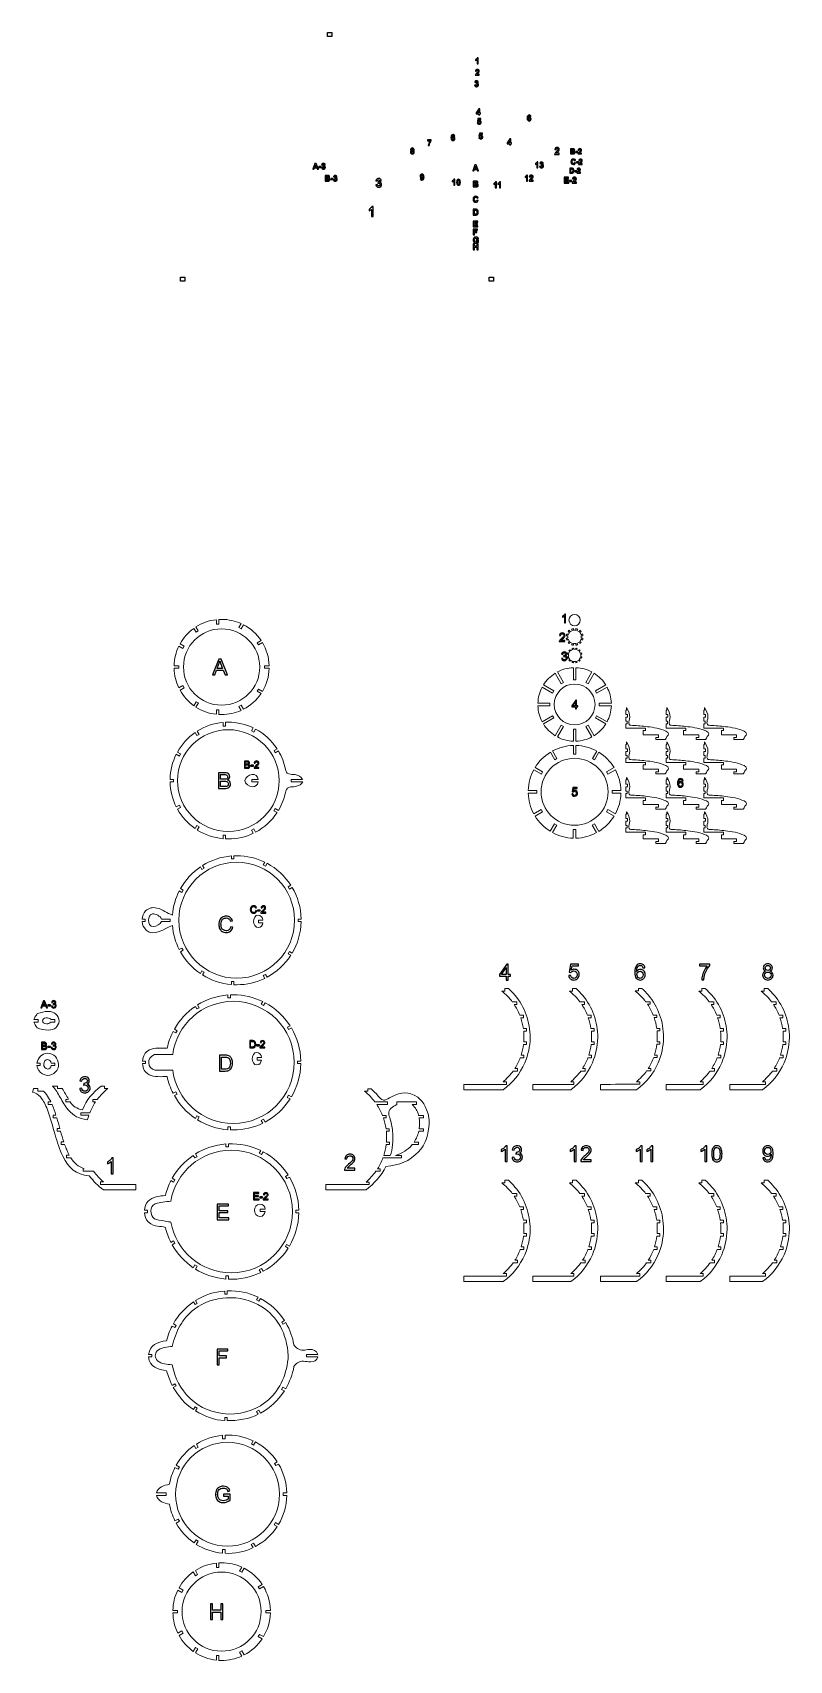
# Model space of a CAD drawing. Header units: millimetres. Extents: x 467 to 1359, y -935 to 982.
import ezdxf

# ---------------------------------------------------------------- set-up
doc = ezdxf.new("R2010")
doc.units = ezdxf.units.MM
doc.header["$MEASUREMENT"] = 0
doc.header["$XCLIPFRAME"] = 0
doc.layers.add('layer 1', color=7, linetype='Continuous')
picture_1 = doc.add_image_def('image1.jpg', size_in_pixel=(7802, 7802))
picture_2 = doc.add_image_def('image2.jpg', size_in_pixel=(6242, 6242))
picture_3 = doc.add_image_def('image3.jpg', size_in_pixel=(6242, 6242))

msp = doc.modelspace()

# ---------------------------------------------------------------- linework, layer by layer
at = {"layer": 'layer 1', "color": 142, "lineweight": 9}
msp.add_ellipse((1106.18, 290.2635), major_axis=(0, 6.7028), ratio=1, dxfattribs=at)
at = {"layer": 'layer 1', "color": 242}
for points, knots in [([(992.5502, 945.406), (992.5502, 945.406), (991.2172, 945.406), (991.2172, 945.406), (991.2172, 945.406), (991.2172, 945.406), (991.2172, 950.4496), (991.2172, 950.4496), (991.2172, 950.4496), (990.7307, 949.9923), (990.1566, 949.6533), (989.4949, 949.4344), (989.4949, 949.4344), (989.4949, 949.4344), (989.4949, 950.6507), (989.4949, 950.6507), (989.4949, 950.6507), (989.8436, 950.7642), (990.2214, 950.9799), (990.6285, 951.2994), (990.6285, 951.2994), (991.0372, 951.6172), (991.3161, 951.9886), (991.4686, 952.4119), (991.4686, 952.4119), (991.4686, 952.4119), (992.5502, 952.4119), (992.5502, 952.4119), (992.5502, 952.4119), (992.5502, 952.4119), (992.5502, 945.406), (992.5502, 945.406)], [0, 0, 0, 0, 0.111111111, 0.111111111, 0.111111111, 0.111111111, 0.222222222, 0.222222222, 0.222222222, 0.222222222, 0.333333333, 0.333333333, 0.333333333, 0.333333333, 0.444444444, 0.444444444, 0.444444444, 0.444444444, 0.555555556, 0.555555556, 0.555555556, 0.555555556, 0.666666667, 0.666666667, 0.666666667, 0.666666667, 0.777777778, 0.777777778, 0.777777778, 0.777777778, 1, 1, 1, 1]), ([(988.3358, 920.3421), (988.3358, 920.3421), (989.6299, 920.4994), (989.6299, 920.4994), (989.6299, 920.4994), (989.6704, 920.1685), (989.7807, 919.9155), (989.9607, 919.7404), (989.9607, 919.7404), (990.1407, 919.5652), (990.3581, 919.4777), (990.6127, 919.4777), (990.6127, 919.4777), (990.8867, 919.4777), (991.117, 919.5831), (991.3051, 919.7923), (991.3051, 919.7923), (991.4916, 920.0015), (991.5857, 920.2837), (991.5857, 920.6405), (991.5857, 920.6405), (991.5857, 920.9762), (991.4965, 921.2437), (991.3165, 921.44), (991.3165, 921.44), (991.1365, 921.6362), (990.9176, 921.7351), (990.6581, 921.7351), (990.6581, 921.7351), (990.4878, 921.7351), (990.2851, 921.7011), (990.0483, 921.6346), (990.0483, 921.6346), (990.0483, 921.6346), (990.1959, 922.7179), (990.1959, 922.7179), (990.1959, 922.7179), (990.5559, 922.7082), (990.83, 922.7876), (991.0197, 922.9547), (991.0197, 922.9547), (991.2095, 923.1201), (991.3035, 923.3423), (991.3035, 923.6196), (991.3035, 923.6196), (991.3035, 923.8547), (991.2338, 924.0412), (991.0943, 924.1823), (991.0943, 924.1823), (990.9549, 924.3218), (990.77, 924.3915), (990.5381, 924.3915), (990.5381, 924.3915), (990.3094, 924.3915), (990.1148, 924.3121), (989.9542, 924.1531), (989.9542, 924.1531), (989.7921, 923.9942), (989.6948, 923.7623), (989.6591, 923.4574), (989.6591, 923.4574), (989.6591, 923.4574), (988.4331, 923.6666), (988.4331, 923.6666), (988.4331, 923.6666), (988.519, 924.0915), (988.6471, 924.4304), (988.8207, 924.6851), (988.8207, 924.6851), (988.9926, 924.938), (989.2342, 925.1375), (989.5423, 925.2835), (989.5423, 925.2835), (989.8505, 925.4278), (990.1975, 925.5008), (990.5802, 925.5008), (990.5802, 925.5008), (991.2354, 925.5008), (991.7609, 925.2916), (992.1566, 924.8716), (992.1566, 924.8716), (992.4825, 924.5277), (992.6463, 924.1385), (992.6463, 923.7055), (992.6463, 923.7055), (992.6463, 923.0925), (992.3122, 922.6011), (991.6425, 922.2362), (991.6425, 922.2362), (992.0414, 922.1503), (992.3593, 921.9589), (992.5993, 921.6605), (992.5993, 921.6605), (992.8377, 921.3621), (992.9577, 921.0021), (992.9577, 920.5804), (992.9577, 920.5804), (992.9577, 919.9691), (992.7339, 919.4469), (992.2879, 919.0155), (992.2879, 919.0155), (991.8419, 918.5841), (991.2873, 918.3684), (990.6224, 918.3684), (990.6224, 918.3684), (989.9932, 918.3684), (989.471, 918.55), (989.0574, 918.9149), (989.0574, 918.9149), (988.6423, 919.2782), (988.4022, 919.7534), (988.3358, 920.3421)], [0, 0, 0, 0, 0.034482759, 0.034482759, 0.034482759, 0.034482759, 0.068965517, 0.068965517, 0.068965517, 0.068965517, 0.103448276, 0.103448276, 0.103448276, 0.103448276, 0.137931034, 0.137931034, 0.137931034, 0.137931034, 0.172413793, 0.172413793, 0.172413793, 0.172413793, 0.206896552, 0.206896552, 0.206896552, 0.206896552, 0.24137931, 0.24137931, 0.24137931, 0.24137931, 0.275862069, 0.275862069, 0.275862069, 0.275862069, 0.310344828, 0.310344828, 0.310344828, 0.310344828, 0.344827586, 0.344827586, 0.344827586, 0.344827586, 0.379310345, 0.379310345, 0.379310345, 0.379310345, 0.413793103, 0.413793103, 0.413793103, 0.413793103, 0.448275862, 0.448275862, 0.448275862, 0.448275862, 0.482758621, 0.482758621, 0.482758621, 0.482758621, 0.517241379, 0.517241379, 0.517241379, 0.517241379, 0.551724138, 0.551724138, 0.551724138, 0.551724138, 0.586206897, 0.586206897, 0.586206897, 0.586206897, 0.620689655, 0.620689655, 0.620689655, 0.620689655, 0.655172414, 0.655172414, 0.655172414, 0.655172414, 0.689655172, 0.689655172, 0.689655172, 0.689655172, 0.724137931, 0.724137931, 0.724137931, 0.724137931, 0.75862069, 0.75862069, 0.75862069, 0.75862069, 0.793103448, 0.793103448, 0.793103448, 0.793103448, 0.827586207, 0.827586207, 0.827586207, 0.827586207, 0.862068966, 0.862068966, 0.862068966, 0.862068966, 0.896551724, 0.896551724, 0.896551724, 0.896551724, 0.931034483, 0.931034483, 0.931034483, 0.931034483, 1, 1, 1, 1]), ([(993.8018, 933.1102), (993.8018, 933.1102), (993.8018, 931.8744), (993.8018, 931.8744), (993.8018, 931.8744), (993.8018, 931.8744), (989.1215, 931.8744), (989.1215, 931.8744), (989.1215, 931.8744), (989.1717, 932.3447), (989.3242, 932.7891), (989.5772, 933.2091), (989.5772, 933.2091), (989.8302, 933.6291), (990.3313, 934.187), (991.0773, 934.8827), (991.0773, 934.8827), (991.6789, 935.4438), (992.0471, 935.8249), (992.1833, 936.0244), (992.1833, 936.0244), (992.3665, 936.3001), (992.459, 936.5726), (992.459, 936.8434), (992.459, 936.8434), (992.459, 937.1418), (992.3795, 937.3705), (992.219, 937.531), (992.219, 937.531), (992.06, 937.6916), (991.8395, 937.771), (991.5589, 937.771), (991.5589, 937.771), (991.28, 937.771), (991.0594, 937.6867), (990.894, 937.518), (990.894, 937.518), (990.7302, 937.351), (990.6362, 937.0721), (990.6102, 936.6812), (990.6102, 936.6812), (990.6102, 936.6812), (989.2771, 936.8142), (989.2771, 936.8142), (989.2771, 936.8142), (989.3566, 937.5505), (989.6047, 938.0792), (990.0231, 938.4003), (990.0231, 938.4003), (990.4416, 938.7197), (990.9637, 938.8803), (991.5914, 938.8803), (991.5914, 938.8803), (992.279, 938.8803), (992.819, 938.6938), (993.2131, 938.3224), (993.2131, 938.3224), (993.6056, 937.951), (993.8018, 937.4888), (993.8018, 936.9358), (993.8018, 936.9358), (993.8018, 936.6212), (993.745, 936.3228), (993.6331, 936.0374), (993.6331, 936.0374), (993.5212, 935.7536), (993.3428, 935.4568), (993.098, 935.1454), (993.098, 935.1454), (992.9374, 934.9379), (992.6439, 934.6411), (992.2222, 934.2535), (992.2222, 934.2535), (991.7989, 933.8659), (991.5314, 933.6097), (991.4195, 933.4815), (991.4195, 933.4815), (991.3059, 933.355), (991.2151, 933.2302), (991.1454, 933.1102), (991.1454, 933.1102), (991.1454, 933.1102), (993.8018, 933.1102), (993.8018, 933.1102)], [0, 0, 0, 0, 0.045454545, 0.045454545, 0.045454545, 0.045454545, 0.090909091, 0.090909091, 0.090909091, 0.090909091, 0.136363636, 0.136363636, 0.136363636, 0.136363636, 0.181818182, 0.181818182, 0.181818182, 0.181818182, 0.227272727, 0.227272727, 0.227272727, 0.227272727, 0.272727273, 0.272727273, 0.272727273, 0.272727273, 0.318181818, 0.318181818, 0.318181818, 0.318181818, 0.363636364, 0.363636364, 0.363636364, 0.363636364, 0.409090909, 0.409090909, 0.409090909, 0.409090909, 0.454545455, 0.454545455, 0.454545455, 0.454545455, 0.5, 0.5, 0.5, 0.5, 0.545454545, 0.545454545, 0.545454545, 0.545454545, 0.590909091, 0.590909091, 0.590909091, 0.590909091, 0.636363636, 0.636363636, 0.636363636, 0.636363636, 0.681818182, 0.681818182, 0.681818182, 0.681818182, 0.727272727, 0.727272727, 0.727272727, 0.727272727, 0.772727273, 0.772727273, 0.772727273, 0.772727273, 0.818181818, 0.818181818, 0.818181818, 0.818181818, 0.863636364, 0.863636364, 0.863636364, 0.863636364, 0.909090909, 0.909090909, 0.909090909, 0.909090909, 1, 1, 1, 1]), ([(993.0694, 885.2561), (993.0694, 885.2561), (993.0694, 886.6573), (993.0694, 886.6573), (993.0694, 886.6573), (993.0694, 886.6573), (990.2281, 886.6573), (990.2281, 886.6573), (990.2281, 886.6573), (990.2281, 886.6573), (990.2281, 887.8201), (990.2281, 887.8201), (990.2281, 887.8201), (990.2281, 887.8201), (993.2413, 892.2523), (993.2413, 892.2523), (993.2413, 892.2523), (993.2413, 892.2523), (994.3635, 892.2523), (994.3635, 892.2523), (994.3635, 892.2523), (994.3635, 892.2523), (994.3635, 887.8249), (994.3635, 887.8249), (994.3635, 887.8249), (994.3635, 887.8249), (995.2295, 887.8249), (995.2295, 887.8249), (995.2295, 887.8249), (995.2295, 887.8249), (995.2295, 886.6573), (995.2295, 886.6573), (995.2295, 886.6573), (995.2295, 886.6573), (994.3635, 886.6573), (994.3635, 886.6573), (994.3635, 886.6573), (994.3635, 886.6573), (994.3635, 885.2561), (994.3635, 885.2561), (994.3635, 885.2561), (994.3635, 885.2561), (993.0694, 885.2561), (993.0694, 885.2561)], [0, 0, 0, 0, 0.083333333, 0.083333333, 0.083333333, 0.083333333, 0.166666667, 0.166666667, 0.166666667, 0.166666667, 0.25, 0.25, 0.25, 0.25, 0.333333333, 0.333333333, 0.333333333, 0.333333333, 0.416666667, 0.416666667, 0.416666667, 0.416666667, 0.5, 0.5, 0.5, 0.5, 0.583333333, 0.583333333, 0.583333333, 0.583333333, 0.666666667, 0.666666667, 0.666666667, 0.666666667, 0.75, 0.75, 0.75, 0.75, 0.833333333, 0.833333333, 0.833333333, 0.833333333, 1, 1, 1, 1]), ([(993.0694, 887.8249), (993.0694, 887.8249), (993.0694, 890.204), (993.0694, 890.204), (993.0694, 890.204), (993.0694, 890.204), (991.4768, 887.8249), (991.4768, 887.8249), (991.4768, 887.8249), (991.4768, 887.8249), (993.0694, 887.8249), (993.0694, 887.8249)], [0, 0, 0, 0, 0.25, 0.25, 0.25, 0.25, 0.5, 0.5, 0.5, 0.5, 1, 1, 1, 1]), ([(1054.7789, 883.4295), (1054.7789, 883.4295), (1053.4848, 883.2868), (1053.4848, 883.2868), (1053.4848, 883.2868), (1053.454, 883.5528), (1053.3712, 883.749), (1053.2383, 883.8755), (1053.2383, 883.8755), (1053.1053, 884.002), (1052.9334, 884.0652), (1052.7209, 884.0652), (1052.7209, 884.0652), (1052.4388, 884.0652), (1052.2004, 883.9387), (1052.0057, 883.6857), (1052.0057, 883.6857), (1051.8111, 883.4327), (1051.6895, 882.9057), (1051.6392, 882.1045), (1051.6392, 882.1045), (1051.9717, 882.497), (1052.3836, 882.6932), (1052.8782, 882.6932), (1052.8782, 882.6932), (1053.4345, 882.6932), (1053.9129, 882.4808), (1054.3102, 882.0559), (1054.3102, 882.0559), (1054.7076, 881.6294), (1054.9054, 881.0812), (1054.9054, 880.4082), (1054.9054, 880.4082), (1054.9054, 879.6947), (1054.6962, 879.1206), (1054.2778, 878.6892), (1054.2778, 878.6892), (1053.8594, 878.2578), (1053.3226, 878.0421), (1052.6674, 878.0421), (1052.6674, 878.0421), (1051.9652, 878.0421), (1051.3862, 878.3162), (1050.9338, 878.8643), (1050.9338, 878.8643), (1050.4813, 879.4125), (1050.2543, 880.3093), (1050.2543, 881.558), (1050.2543, 881.558), (1050.2543, 882.8376), (1050.491, 883.7603), (1050.963, 884.3263), (1050.963, 884.3263), (1051.4349, 884.8923), (1052.0479, 885.1745), (1052.802, 885.1745), (1052.802, 885.1745), (1053.3307, 885.1745), (1053.7686, 885.0253), (1054.1156, 884.7269), (1054.1156, 884.7269), (1054.4627, 884.4301), (1054.6832, 883.9971), (1054.7789, 883.4295)], [0, 0, 0, 0, 0.058823529, 0.058823529, 0.058823529, 0.058823529, 0.117647059, 0.117647059, 0.117647059, 0.117647059, 0.176470588, 0.176470588, 0.176470588, 0.176470588, 0.235294118, 0.235294118, 0.235294118, 0.235294118, 0.294117647, 0.294117647, 0.294117647, 0.294117647, 0.352941176, 0.352941176, 0.352941176, 0.352941176, 0.411764706, 0.411764706, 0.411764706, 0.411764706, 0.470588235, 0.470588235, 0.470588235, 0.470588235, 0.529411765, 0.529411765, 0.529411765, 0.529411765, 0.588235294, 0.588235294, 0.588235294, 0.588235294, 0.647058824, 0.647058824, 0.647058824, 0.647058824, 0.705882353, 0.705882353, 0.705882353, 0.705882353, 0.764705882, 0.764705882, 0.764705882, 0.764705882, 0.823529412, 0.823529412, 0.823529412, 0.823529412, 0.882352941, 0.882352941, 0.882352941, 0.882352941, 1, 1, 1, 1]), ([(991.3836, 876.0981), (991.3836, 876.0981), (992.7167, 876.2359), (992.7167, 876.2359), (992.7167, 876.2359), (992.7556, 875.9343), (992.8675, 875.6943), (993.054, 875.5175), (993.054, 875.5175), (993.2421, 875.3407), (993.4578, 875.2531), (993.7027, 875.2531), (993.7027, 875.2531), (993.9817, 875.2531), (994.2184, 875.3667), (994.4114, 875.5953), (994.4114, 875.5953), (994.6044, 875.824), (994.7017, 876.1678), (994.7017, 876.6268), (994.7017, 876.6268), (994.7017, 877.0581), (994.606, 877.3809), (994.413, 877.5966), (994.413, 877.5966), (994.2217, 877.8122), (993.9719, 877.9193), (993.6638, 877.9193), (993.6638, 877.9193), (993.2794, 877.9193), (992.934, 877.7506), (992.6291, 877.4133), (992.6291, 877.4133), (992.6291, 877.4133), (991.5491, 877.569), (991.5491, 877.569), (991.5491, 877.569), (991.5491, 877.569), (992.2302, 881.1887), (992.2302, 881.1887), (992.2302, 881.1887), (992.2302, 881.1887), (995.7623, 881.1887), (995.7623, 881.1887), (995.7623, 881.1887), (995.7623, 881.1887), (995.7623, 879.9432), (995.7623, 879.9432), (995.7623, 879.9432), (995.7623, 879.9432), (993.2438, 879.9432), (993.2438, 879.9432), (993.2438, 879.9432), (993.2438, 879.9432), (993.0329, 878.7577), (993.0329, 878.7577), (993.0329, 878.7577), (993.3297, 878.9053), (993.6346, 878.9799), (993.946, 878.9799), (993.946, 878.9799), (994.5395, 878.9799), (995.0423, 878.7642), (995.4542, 878.3312), (995.4542, 878.3312), (995.8677, 877.8998), (996.0737, 877.3387), (996.0737, 876.6478), (996.0737, 876.6478), (996.0737, 876.0721), (995.9067, 875.5597), (995.5742, 875.1072), (995.5742, 875.1072), (995.1201, 874.4909), (994.4909, 874.1828), (993.6865, 874.1828), (993.6865, 874.1828), (993.0427, 874.1828), (992.5172, 874.3563), (992.1118, 874.7018), (992.1118, 874.7018), (991.7047, 875.0488), (991.4631, 875.5126), (991.3836, 876.0981)], [0, 0, 0, 0, 0.045454545, 0.045454545, 0.045454545, 0.045454545, 0.090909091, 0.090909091, 0.090909091, 0.090909091, 0.136363636, 0.136363636, 0.136363636, 0.136363636, 0.181818182, 0.181818182, 0.181818182, 0.181818182, 0.227272727, 0.227272727, 0.227272727, 0.227272727, 0.272727273, 0.272727273, 0.272727273, 0.272727273, 0.318181818, 0.318181818, 0.318181818, 0.318181818, 0.363636364, 0.363636364, 0.363636364, 0.363636364, 0.409090909, 0.409090909, 0.409090909, 0.409090909, 0.454545455, 0.454545455, 0.454545455, 0.454545455, 0.5, 0.5, 0.5, 0.5, 0.545454545, 0.545454545, 0.545454545, 0.545454545, 0.590909091, 0.590909091, 0.590909091, 0.590909091, 0.636363636, 0.636363636, 0.636363636, 0.636363636, 0.681818182, 0.681818182, 0.681818182, 0.681818182, 0.727272727, 0.727272727, 0.727272727, 0.727272727, 0.772727273, 0.772727273, 0.772727273, 0.772727273, 0.818181818, 0.818181818, 0.818181818, 0.818181818, 0.863636364, 0.863636364, 0.863636364, 0.863636364, 0.909090909, 0.909090909, 0.909090909, 0.909090909, 1, 1, 1, 1]), ([(993.2491, 858.7247), (993.2491, 858.7247), (994.5822, 858.8625), (994.5822, 858.8625), (994.5822, 858.8625), (994.6211, 858.5609), (994.733, 858.3209), (994.9195, 858.1441), (994.9195, 858.1441), (995.1076, 857.9673), (995.3233, 857.8797), (995.5682, 857.8797), (995.5682, 857.8797), (995.8472, 857.8797), (996.0839, 857.9933), (996.2769, 858.2219), (996.2769, 858.2219), (996.4699, 858.4506), (996.5672, 858.7944), (996.5672, 859.2534), (996.5672, 859.2534), (996.5672, 859.6847), (996.4715, 860.0075), (996.2785, 860.2232), (996.2785, 860.2232), (996.0872, 860.4388), (995.8374, 860.5459), (995.5293, 860.5459), (995.5293, 860.5459), (995.1449, 860.5459), (994.7995, 860.3772), (994.4946, 860.0399), (994.4946, 860.0399), (994.4946, 860.0399), (993.4146, 860.1956), (993.4146, 860.1956), (993.4146, 860.1956), (993.4146, 860.1956), (994.0957, 863.8153), (994.0957, 863.8153), (994.0957, 863.8153), (994.0957, 863.8153), (997.6278, 863.8153), (997.6278, 863.8153), (997.6278, 863.8153), (997.6278, 863.8153), (997.6278, 862.5698), (997.6278, 862.5698), (997.6278, 862.5698), (997.6278, 862.5698), (995.1093, 862.5698), (995.1093, 862.5698), (995.1093, 862.5698), (995.1093, 862.5698), (994.8984, 861.3843), (994.8984, 861.3843), (994.8984, 861.3843), (995.1952, 861.5319), (995.5001, 861.6065), (995.8115, 861.6065), (995.8115, 861.6065), (996.405, 861.6065), (996.9078, 861.3908), (997.3197, 860.9578), (997.3197, 860.9578), (997.7332, 860.5264), (997.9392, 859.9653), (997.9392, 859.2744), (997.9392, 859.2744), (997.9392, 858.6987), (997.7722, 858.1863), (997.4397, 857.7338), (997.4397, 857.7338), (996.9856, 857.1175), (996.3564, 856.8094), (995.552, 856.8094), (995.552, 856.8094), (994.9082, 856.8094), (994.3827, 856.9829), (993.9773, 857.3284), (993.9773, 857.3284), (993.5702, 857.6754), (993.3286, 858.1392), (993.2491, 858.7247)], [0, 0, 0, 0, 0.045454545, 0.045454545, 0.045454545, 0.045454545, 0.090909091, 0.090909091, 0.090909091, 0.090909091, 0.136363636, 0.136363636, 0.136363636, 0.136363636, 0.181818182, 0.181818182, 0.181818182, 0.181818182, 0.227272727, 0.227272727, 0.227272727, 0.227272727, 0.272727273, 0.272727273, 0.272727273, 0.272727273, 0.318181818, 0.318181818, 0.318181818, 0.318181818, 0.363636364, 0.363636364, 0.363636364, 0.363636364, 0.409090909, 0.409090909, 0.409090909, 0.409090909, 0.454545455, 0.454545455, 0.454545455, 0.454545455, 0.5, 0.5, 0.5, 0.5, 0.545454545, 0.545454545, 0.545454545, 0.545454545, 0.590909091, 0.590909091, 0.590909091, 0.590909091, 0.636363636, 0.636363636, 0.636363636, 0.636363636, 0.681818182, 0.681818182, 0.681818182, 0.681818182, 0.727272727, 0.727272727, 0.727272727, 0.727272727, 0.772727273, 0.772727273, 0.772727273, 0.772727273, 0.818181818, 0.818181818, 0.818181818, 0.818181818, 0.863636364, 0.863636364, 0.863636364, 0.863636364, 0.909090909, 0.909090909, 0.909090909, 0.909090909, 1, 1, 1, 1]), ([(1051.7528, 880.5136), (1051.7528, 880.079), (1051.8533, 879.7433), (1052.0528, 879.5065), (1052.0528, 879.5065), (1052.2523, 879.2698), (1052.4793, 879.1514), (1052.7372, 879.1514), (1052.7372, 879.1514), (1052.9837, 879.1514), (1053.1896, 879.2487), (1053.355, 879.4417), (1053.355, 879.4417), (1053.5188, 879.6363), (1053.6015, 879.9541), (1053.6015, 880.3952), (1053.6015, 880.3952), (1053.6015, 880.8493), (1053.5123, 881.1818), (1053.3356, 881.3942), (1053.3356, 881.3942), (1053.1572, 881.6051), (1052.9366, 881.7105), (1052.6707, 881.7105), (1052.6707, 881.7105), (1052.4128, 881.7105), (1052.1971, 881.6099), (1052.0187, 881.4072), (1052.0187, 881.4072), (1051.842, 881.2061), (1051.7528, 880.9077), (1051.7528, 880.5136)], [0, 0, 0, 0, 0.111111111, 0.111111111, 0.111111111, 0.111111111, 0.222222222, 0.222222222, 0.222222222, 0.222222222, 0.333333333, 0.333333333, 0.333333333, 0.333333333, 0.444444444, 0.444444444, 0.444444444, 0.444444444, 0.555555556, 0.555555556, 0.555555556, 0.555555556, 0.666666667, 0.666666667, 0.666666667, 0.666666667, 0.777777778, 0.777777778, 0.777777778, 0.777777778, 1, 1, 1, 1]), ([(913.8001, 843.0667), (913.4563, 843.2126), (913.2049, 843.4121), (913.0492, 843.6683), (913.0492, 843.6683), (912.8919, 843.923), (912.8141, 844.2035), (912.8141, 844.5068), (912.8141, 844.5068), (912.8141, 845.0274), (912.9957, 845.4571), (913.3574, 845.7961), (913.3574, 845.7961), (913.719, 846.135), (914.2347, 846.3053), (914.9013, 846.3053), (914.9013, 846.3053), (915.5629, 846.3053), (916.0754, 846.135), (916.4403, 845.7961), (916.4403, 845.7961), (916.8052, 845.4571), (916.9884, 845.0274), (916.9884, 844.5068), (916.9884, 844.5068), (916.9884, 844.1841), (916.9041, 843.897), (916.7354, 843.644), (916.7354, 843.644), (916.5684, 843.3927), (916.3316, 843.1997), (916.0267, 843.0667), (916.0267, 843.0667), (916.4143, 842.911), (916.7079, 842.684), (916.9106, 842.3856), (916.9106, 842.3856), (917.1117, 842.0855), (917.2122, 841.7417), (917.2122, 841.3509), (917.2122, 841.3509), (917.2122, 840.7054), (917.0079, 840.1816), (916.5976, 839.7778), (916.5976, 839.7778), (916.1889, 839.374), (915.644, 839.1729), (914.9629, 839.1729), (914.9629, 839.1729), (914.3304, 839.1729), (913.805, 839.3399), (913.3833, 839.674), (913.3833, 839.674), (912.8871, 840.0665), (912.6389, 840.6081), (912.6389, 841.2941), (912.6389, 841.2941), (912.6389, 841.672), (912.733, 842.019), (912.9195, 842.3353), (912.9195, 842.3353), (913.106, 842.6515), (913.3995, 842.8948), (913.8001, 843.0667)], [0, 0, 0, 0, 0.058823529, 0.058823529, 0.058823529, 0.058823529, 0.117647059, 0.117647059, 0.117647059, 0.117647059, 0.176470588, 0.176470588, 0.176470588, 0.176470588, 0.235294118, 0.235294118, 0.235294118, 0.235294118, 0.294117647, 0.294117647, 0.294117647, 0.294117647, 0.352941176, 0.352941176, 0.352941176, 0.352941176, 0.411764706, 0.411764706, 0.411764706, 0.411764706, 0.470588235, 0.470588235, 0.470588235, 0.470588235, 0.529411765, 0.529411765, 0.529411765, 0.529411765, 0.588235294, 0.588235294, 0.588235294, 0.588235294, 0.647058824, 0.647058824, 0.647058824, 0.647058824, 0.705882353, 0.705882353, 0.705882353, 0.705882353, 0.764705882, 0.764705882, 0.764705882, 0.764705882, 0.823529412, 0.823529412, 0.823529412, 0.823529412, 0.882352941, 0.882352941, 0.882352941, 0.882352941, 1, 1, 1, 1]), ([(914.079, 844.4095), (914.079, 844.1435), (914.1536, 843.9343), (914.3028, 843.7851), (914.3028, 843.7851), (914.4537, 843.6359), (914.6531, 843.5613), (914.9013, 843.5613), (914.9013, 843.5613), (915.1543, 843.5613), (915.3553, 843.6375), (915.5062, 843.7884), (915.5062, 843.7884), (915.657, 843.9392), (915.7332, 844.1484), (915.7332, 844.4143), (915.7332, 844.4143), (915.7332, 844.6657), (915.6586, 844.8668), (915.5094, 845.0176), (915.5094, 845.0176), (915.3586, 845.1685), (915.1607, 845.2447), (914.9159, 845.2447), (914.9159, 845.2447), (914.6596, 845.2447), (914.4569, 845.1685), (914.3061, 845.016), (914.3061, 845.016), (914.1553, 844.8636), (914.079, 844.6609), (914.079, 844.4095)], [0, 0, 0, 0, 0.111111111, 0.111111111, 0.111111111, 0.111111111, 0.222222222, 0.222222222, 0.222222222, 0.222222222, 0.333333333, 0.333333333, 0.333333333, 0.333333333, 0.444444444, 0.444444444, 0.444444444, 0.444444444, 0.555555556, 0.555555556, 0.555555556, 0.555555556, 0.666666667, 0.666666667, 0.666666667, 0.666666667, 0.777777778, 0.777777778, 0.777777778, 0.777777778, 1, 1, 1, 1]), ([(932.7179, 854.6735), (932.7179, 854.6735), (932.7179, 855.9093), (932.7179, 855.9093), (932.7179, 855.9093), (932.7179, 855.9093), (937.2912, 855.9093), (937.2912, 855.9093), (937.2912, 855.9093), (937.2912, 855.9093), (937.2912, 854.9363), (937.2912, 854.9363), (937.2912, 854.9363), (936.9133, 854.5649), (936.5306, 854.0329), (936.1397, 853.3388), (936.1397, 853.3388), (935.7505, 852.6447), (935.4521, 851.9069), (935.2478, 851.1252), (935.2478, 851.1252), (935.0434, 850.3435), (934.9429, 849.6445), (934.9461, 849.0299), (934.9461, 849.0299), (934.9461, 849.0299), (933.6617, 849.0299), (933.6617, 849.0299), (933.6617, 849.0299), (933.6844, 849.9948), (933.8823, 850.9792), (934.2569, 851.9831), (934.2569, 851.9831), (934.6331, 852.9853), (935.1326, 853.8837), (935.7602, 854.6735), (935.7602, 854.6735), (935.7602, 854.6735), (932.7179, 854.6735), (932.7179, 854.6735)], [0, 0, 0, 0, 0.090909091, 0.090909091, 0.090909091, 0.090909091, 0.181818182, 0.181818182, 0.181818182, 0.181818182, 0.272727273, 0.272727273, 0.272727273, 0.272727273, 0.363636364, 0.363636364, 0.363636364, 0.363636364, 0.454545455, 0.454545455, 0.454545455, 0.454545455, 0.545454545, 0.545454545, 0.545454545, 0.545454545, 0.636363636, 0.636363636, 0.636363636, 0.636363636, 0.727272727, 0.727272727, 0.727272727, 0.727272727, 0.818181818, 0.818181818, 0.818181818, 0.818181818, 1, 1, 1, 1]), ([(964.9137, 860.3723), (964.9137, 860.3723), (963.6196, 860.2296), (963.6196, 860.2296), (963.6196, 860.2296), (963.5888, 860.4956), (963.506, 860.6918), (963.3731, 860.8183), (963.3731, 860.8183), (963.2401, 860.9448), (963.0682, 861.008), (962.8557, 861.008), (962.8557, 861.008), (962.5736, 861.008), (962.3352, 860.8815), (962.1405, 860.6285), (962.1405, 860.6285), (961.9459, 860.3755), (961.8243, 859.8485), (961.774, 859.0473), (961.774, 859.0473), (962.1065, 859.4398), (962.5184, 859.636), (963.013, 859.636), (963.013, 859.636), (963.5693, 859.636), (964.0477, 859.4236), (964.445, 858.9987), (964.445, 858.9987), (964.8424, 858.5722), (965.0402, 858.024), (965.0402, 857.351), (965.0402, 857.351), (965.0402, 856.6375), (964.831, 856.0634), (964.4126, 855.632), (964.4126, 855.632), (963.9942, 855.2006), (963.4574, 854.9849), (962.8022, 854.9849), (962.8022, 854.9849), (962.1, 854.9849), (961.521, 855.259), (961.0686, 855.8071), (961.0686, 855.8071), (960.6161, 856.3553), (960.3891, 857.2521), (960.3891, 858.5008), (960.3891, 858.5008), (960.3891, 859.7804), (960.6258, 860.7031), (961.0978, 861.2691), (961.0978, 861.2691), (961.5697, 861.8351), (962.1827, 862.1173), (962.9368, 862.1173), (962.9368, 862.1173), (963.4655, 862.1173), (963.9034, 861.9681), (964.2504, 861.6697), (964.2504, 861.6697), (964.5975, 861.3729), (964.818, 860.9399), (964.9137, 860.3723)], [0, 0, 0, 0, 0.058823529, 0.058823529, 0.058823529, 0.058823529, 0.117647059, 0.117647059, 0.117647059, 0.117647059, 0.176470588, 0.176470588, 0.176470588, 0.176470588, 0.235294118, 0.235294118, 0.235294118, 0.235294118, 0.294117647, 0.294117647, 0.294117647, 0.294117647, 0.352941176, 0.352941176, 0.352941176, 0.352941176, 0.411764706, 0.411764706, 0.411764706, 0.411764706, 0.470588235, 0.470588235, 0.470588235, 0.470588235, 0.529411765, 0.529411765, 0.529411765, 0.529411765, 0.588235294, 0.588235294, 0.588235294, 0.588235294, 0.647058824, 0.647058824, 0.647058824, 0.647058824, 0.705882353, 0.705882353, 0.705882353, 0.705882353, 0.764705882, 0.764705882, 0.764705882, 0.764705882, 0.823529412, 0.823529412, 0.823529412, 0.823529412, 0.882352941, 0.882352941, 0.882352941, 0.882352941, 1, 1, 1, 1]), ([(961.8876, 857.4564), (961.8876, 857.0218), (961.9881, 856.6861), (962.1876, 856.4493), (962.1876, 856.4493), (962.3871, 856.2126), (962.6141, 856.0942), (962.872, 856.0942), (962.872, 856.0942), (963.1185, 856.0942), (963.3244, 856.1915), (963.4898, 856.3845), (963.4898, 856.3845), (963.6536, 856.5791), (963.7363, 856.8969), (963.7363, 857.338), (963.7363, 857.338), (963.7363, 857.7921), (963.6471, 858.1246), (963.4704, 858.337), (963.4704, 858.337), (963.292, 858.5479), (963.0714, 858.6533), (962.8055, 858.6533), (962.8055, 858.6533), (962.5476, 858.6533), (962.3319, 858.5527), (962.1535, 858.35), (962.1535, 858.35), (961.9768, 858.1489), (961.8876, 857.8505), (961.8876, 857.4564)], [0, 0, 0, 0, 0.111111111, 0.111111111, 0.111111111, 0.111111111, 0.222222222, 0.222222222, 0.222222222, 0.222222222, 0.333333333, 0.333333333, 0.333333333, 0.333333333, 0.444444444, 0.444444444, 0.444444444, 0.444444444, 0.555555556, 0.555555556, 0.555555556, 0.555555556, 0.666666667, 0.666666667, 0.666666667, 0.666666667, 0.777777778, 0.777777778, 0.777777778, 0.777777778, 1, 1, 1, 1]), ([(1029.5999, 849.9421), (1029.5999, 849.9421), (1029.5999, 851.3433), (1029.5999, 851.3433), (1029.5999, 851.3433), (1029.5999, 851.3433), (1026.7586, 851.3433), (1026.7586, 851.3433), (1026.7586, 851.3433), (1026.7586, 851.3433), (1026.7586, 852.5061), (1026.7586, 852.5061), (1026.7586, 852.5061), (1026.7586, 852.5061), (1029.7718, 856.9383), (1029.7718, 856.9383), (1029.7718, 856.9383), (1029.7718, 856.9383), (1030.894, 856.9383), (1030.894, 856.9383), (1030.894, 856.9383), (1030.894, 856.9383), (1030.894, 852.5109), (1030.894, 852.5109), (1030.894, 852.5109), (1030.894, 852.5109), (1031.76, 852.5109), (1031.76, 852.5109), (1031.76, 852.5109), (1031.76, 852.5109), (1031.76, 851.3433), (1031.76, 851.3433), (1031.76, 851.3433), (1031.76, 851.3433), (1030.894, 851.3433), (1030.894, 851.3433), (1030.894, 851.3433), (1030.894, 851.3433), (1030.894, 849.9421), (1030.894, 849.9421), (1030.894, 849.9421), (1030.894, 849.9421), (1029.5999, 849.9421), (1029.5999, 849.9421)], [0, 0, 0, 0, 0.083333333, 0.083333333, 0.083333333, 0.083333333, 0.166666667, 0.166666667, 0.166666667, 0.166666667, 0.25, 0.25, 0.25, 0.25, 0.333333333, 0.333333333, 0.333333333, 0.333333333, 0.416666667, 0.416666667, 0.416666667, 0.416666667, 0.5, 0.5, 0.5, 0.5, 0.583333333, 0.583333333, 0.583333333, 0.583333333, 0.666666667, 0.666666667, 0.666666667, 0.666666667, 0.75, 0.75, 0.75, 0.75, 0.833333333, 0.833333333, 0.833333333, 0.833333333, 1, 1, 1, 1]), ([(1029.5999, 852.5109), (1029.5999, 852.5109), (1029.5999, 854.89), (1029.5999, 854.89), (1029.5999, 854.89), (1029.5999, 854.89), (1028.0073, 852.5109), (1028.0073, 852.5109), (1028.0073, 852.5109), (1028.0073, 852.5109), (1029.5999, 852.5109), (1029.5999, 852.5109)], [0, 0, 0, 0, 0.25, 0.25, 0.25, 0.25, 0.5, 0.5, 0.5, 0.5, 1, 1, 1, 1]), ([(1088.1408, 840.1234), (1088.1408, 840.1234), (1088.1408, 838.6732), (1088.1408, 838.6732), (1088.1408, 838.6732), (1088.1408, 838.6732), (1082.6484, 838.6732), (1082.6484, 838.6732), (1082.6484, 838.6732), (1082.7074, 839.2251), (1082.8863, 839.7466), (1083.1832, 840.2395), (1083.1832, 840.2395), (1083.48, 840.7324), (1084.0681, 841.3871), (1084.9435, 842.2035), (1084.9435, 842.2035), (1085.6496, 842.862), (1086.0816, 843.3092), (1086.2415, 843.5433), (1086.2415, 843.5433), (1086.4565, 843.8669), (1086.565, 844.1866), (1086.565, 844.5044), (1086.565, 844.5044), (1086.565, 844.8546), (1086.4718, 845.1229), (1086.2834, 845.3113), (1086.2834, 845.3113), (1086.0968, 845.4997), (1085.838, 845.593), (1085.5088, 845.593), (1085.5088, 845.593), (1085.1814, 845.593), (1084.9226, 845.494), (1084.7285, 845.2961), (1084.7285, 845.2961), (1084.5363, 845.1001), (1084.4259, 844.7727), (1084.3954, 844.3141), (1084.3954, 844.3141), (1084.3954, 844.3141), (1082.8311, 844.4701), (1082.8311, 844.4701), (1082.8311, 844.4701), (1082.9243, 845.3342), (1083.2155, 845.9546), (1083.7065, 846.3314), (1083.7065, 846.3314), (1084.1975, 846.7063), (1084.8103, 846.8947), (1085.5468, 846.8947), (1085.5468, 846.8947), (1086.3538, 846.8947), (1086.9875, 846.6759), (1087.45, 846.2401), (1087.45, 846.2401), (1087.9105, 845.8042), (1088.1408, 845.2618), (1088.1408, 844.6129), (1088.1408, 844.6129), (1088.1408, 844.2437), (1088.0742, 843.8935), (1087.9429, 843.5585), (1087.9429, 843.5585), (1087.8116, 843.2255), (1087.6022, 842.8772), (1087.3149, 842.5118), (1087.3149, 842.5118), (1087.1264, 842.2682), (1086.782, 841.9199), (1086.2872, 841.4651), (1086.2872, 841.4651), (1085.7904, 841.0102), (1085.4764, 840.7096), (1085.3451, 840.5592), (1085.3451, 840.5592), (1085.2119, 840.4108), (1085.1053, 840.2642), (1085.0235, 840.1234), (1085.0235, 840.1234), (1085.0235, 840.1234), (1088.1408, 840.1234), (1088.1408, 840.1234)], [0, 0, 0, 0, 0.045454545, 0.045454545, 0.045454545, 0.045454545, 0.090909091, 0.090909091, 0.090909091, 0.090909091, 0.136363636, 0.136363636, 0.136363636, 0.136363636, 0.181818182, 0.181818182, 0.181818182, 0.181818182, 0.227272727, 0.227272727, 0.227272727, 0.227272727, 0.272727273, 0.272727273, 0.272727273, 0.272727273, 0.318181818, 0.318181818, 0.318181818, 0.318181818, 0.363636364, 0.363636364, 0.363636364, 0.363636364, 0.409090909, 0.409090909, 0.409090909, 0.409090909, 0.454545455, 0.454545455, 0.454545455, 0.454545455, 0.5, 0.5, 0.5, 0.5, 0.545454545, 0.545454545, 0.545454545, 0.545454545, 0.590909091, 0.590909091, 0.590909091, 0.590909091, 0.636363636, 0.636363636, 0.636363636, 0.636363636, 0.681818182, 0.681818182, 0.681818182, 0.681818182, 0.727272727, 0.727272727, 0.727272727, 0.727272727, 0.772727273, 0.772727273, 0.772727273, 0.772727273, 0.818181818, 0.818181818, 0.818181818, 0.818181818, 0.863636364, 0.863636364, 0.863636364, 0.863636364, 0.909090909, 0.909090909, 0.909090909, 0.909090909, 1, 1, 1, 1]), ([(1101.3255, 845.4811), (1101.3255, 845.4811), (1103.8278, 845.4811), (1103.8278, 845.4811), (1103.8278, 845.4811), (1104.3245, 845.4811), (1104.693, 845.4607), (1104.9362, 845.42), (1104.9362, 845.42), (1105.1809, 845.3777), (1105.3979, 845.2918), (1105.5902, 845.1622), (1105.5902, 845.1622), (1105.7824, 845.0311), (1105.9427, 844.8577), (1106.0708, 844.6407), (1106.0708, 844.6407), (1106.199, 844.4237), (1106.2631, 844.179), (1106.2631, 843.9096), (1106.2631, 843.9096), (1106.2631, 843.6183), (1106.1844, 843.3488), (1106.0271, 843.1056), (1106.0271, 843.1056), (1105.8698, 842.8609), (1105.6557, 842.6788), (1105.3863, 842.5565), (1105.3863, 842.5565), (1105.7664, 842.4443), (1106.0577, 842.255), (1106.2631, 841.987), (1106.2631, 841.987), (1106.467, 841.719), (1106.5689, 841.4044), (1106.5689, 841.0417), (1106.5689, 841.0417), (1106.5689, 840.7562), (1106.5034, 840.4795), (1106.3709, 840.2101), (1106.3709, 840.2101), (1106.2383, 839.9406), (1106.0577, 839.725), (1105.8276, 839.5634), (1105.8276, 839.5634), (1105.5989, 839.4031), (1105.3164, 839.3041), (1104.9799, 839.2662), (1104.9799, 839.2662), (1104.7702, 839.2444), (1104.2619, 839.2298), (1103.4564, 839.224), (1103.4564, 839.224), (1103.4564, 839.224), (1101.3255, 839.224), (1101.3255, 839.224), (1101.3255, 839.224), (1101.3255, 839.224), (1101.3255, 845.4811), (1101.3255, 845.4811)], [0, 0, 0, 0, 0.0625, 0.0625, 0.0625, 0.0625, 0.125, 0.125, 0.125, 0.125, 0.1875, 0.1875, 0.1875, 0.1875, 0.25, 0.25, 0.25, 0.25, 0.3125, 0.3125, 0.3125, 0.3125, 0.375, 0.375, 0.375, 0.375, 0.4375, 0.4375, 0.4375, 0.4375, 0.5, 0.5, 0.5, 0.5, 0.5625, 0.5625, 0.5625, 0.5625, 0.625, 0.625, 0.625, 0.625, 0.6875, 0.6875, 0.6875, 0.6875, 0.75, 0.75, 0.75, 0.75, 0.8125, 0.8125, 0.8125, 0.8125, 0.875, 0.875, 0.875, 0.875, 1, 1, 1, 1]), ([(1102.5927, 844.4412), (1102.5927, 844.4412), (1102.5927, 842.9992), (1102.5927, 842.9992), (1102.5927, 842.9992), (1102.5927, 842.9992), (1103.42, 842.9992), (1103.42, 842.9992), (1103.42, 842.9992), (1103.9108, 842.9992), (1104.2167, 843.0065), (1104.3361, 843.0211), (1104.3361, 843.0211), (1104.5517, 843.0459), (1104.7221, 843.1201), (1104.8459, 843.2439), (1104.8459, 843.2439), (1104.9697, 843.3677), (1105.0309, 843.5294), (1105.0309, 843.7304), (1105.0309, 843.7304), (1105.0309, 843.9241), (1104.977, 844.08), (1104.8707, 844.2009), (1104.8707, 844.2009), (1104.7643, 844.3218), (1104.6056, 844.3946), (1104.3958, 844.4193), (1104.3958, 844.4193), (1104.2706, 844.4339), (1103.9108, 844.4412), (1103.318, 844.4412), (1103.318, 844.4412), (1103.318, 844.4412), (1102.5927, 844.4412), (1102.5927, 844.4412)], [0, 0, 0, 0, 0.1, 0.1, 0.1, 0.1, 0.2, 0.2, 0.2, 0.2, 0.3, 0.3, 0.3, 0.3, 0.4, 0.4, 0.4, 0.4, 0.5, 0.5, 0.5, 0.5, 0.6, 0.6, 0.6, 0.6, 0.7, 0.7, 0.7, 0.7, 0.8, 0.8, 0.8, 0.8, 1, 1, 1, 1]), ([(1114.3306, 840.3339), (1114.3306, 840.3339), (1114.3306, 839.224), (1114.3306, 839.224), (1114.3306, 839.224), (1114.3306, 839.224), (1110.1272, 839.224), (1110.1272, 839.224), (1110.1272, 839.224), (1110.1723, 839.6464), (1110.3092, 840.0455), (1110.5365, 840.4227), (1110.5365, 840.4227), (1110.7637, 840.7999), (1111.2137, 841.301), (1111.8837, 841.9258), (1111.8837, 841.9258), (1112.4241, 842.4298), (1112.7547, 842.772), (1112.877, 842.9512), (1112.877, 842.9512), (1113.0416, 843.1988), (1113.1247, 843.4435), (1113.1247, 843.6867), (1113.1247, 843.6867), (1113.1247, 843.9547), (1113.0533, 844.1601), (1112.9091, 844.3043), (1112.9091, 844.3043), (1112.7664, 844.4485), (1112.5683, 844.5198), (1112.3163, 844.5198), (1112.3163, 844.5198), (1112.0658, 844.5198), (1111.8677, 844.4441), (1111.7191, 844.2926), (1111.7191, 844.2926), (1111.572, 844.1426), (1111.4875, 843.8921), (1111.4642, 843.5411), (1111.4642, 843.5411), (1111.4642, 843.5411), (1110.267, 843.6605), (1110.267, 843.6605), (1110.267, 843.6605), (1110.3384, 844.3218), (1110.5612, 844.7966), (1110.937, 845.085), (1110.937, 845.085), (1111.3128, 845.3719), (1111.7818, 845.5161), (1112.3454, 845.5161), (1112.3454, 845.5161), (1112.963, 845.5161), (1113.448, 845.3486), (1113.8019, 845.015), (1113.8019, 845.015), (1114.1544, 844.6815), (1114.3306, 844.2664), (1114.3306, 843.7697), (1114.3306, 843.7697), (1114.3306, 843.4872), (1114.2797, 843.2192), (1114.1792, 842.9628), (1114.1792, 842.9628), (1114.0787, 842.7079), (1113.9184, 842.4414), (1113.6985, 842.1618), (1113.6985, 842.1618), (1113.5543, 841.9753), (1113.2907, 841.7088), (1112.912, 841.3607), (1112.912, 841.3607), (1112.5319, 841.0126), (1112.2915, 840.7825), (1112.191, 840.6674), (1112.191, 840.6674), (1112.0891, 840.5538), (1112.0075, 840.4416), (1111.9449, 840.3339), (1111.9449, 840.3339), (1111.9449, 840.3339), (1114.3306, 840.3339), (1114.3306, 840.3339)], [0, 0, 0, 0, 0.045454545, 0.045454545, 0.045454545, 0.045454545, 0.090909091, 0.090909091, 0.090909091, 0.090909091, 0.136363636, 0.136363636, 0.136363636, 0.136363636, 0.181818182, 0.181818182, 0.181818182, 0.181818182, 0.227272727, 0.227272727, 0.227272727, 0.227272727, 0.272727273, 0.272727273, 0.272727273, 0.272727273, 0.318181818, 0.318181818, 0.318181818, 0.318181818, 0.363636364, 0.363636364, 0.363636364, 0.363636364, 0.409090909, 0.409090909, 0.409090909, 0.409090909, 0.454545455, 0.454545455, 0.454545455, 0.454545455, 0.5, 0.5, 0.5, 0.5, 0.545454545, 0.545454545, 0.545454545, 0.545454545, 0.590909091, 0.590909091, 0.590909091, 0.590909091, 0.636363636, 0.636363636, 0.636363636, 0.636363636, 0.681818182, 0.681818182, 0.681818182, 0.681818182, 0.727272727, 0.727272727, 0.727272727, 0.727272727, 0.772727273, 0.772727273, 0.772727273, 0.772727273, 0.818181818, 0.818181818, 0.818181818, 0.818181818, 0.863636364, 0.863636364, 0.863636364, 0.863636364, 0.909090909, 0.909090909, 0.909090909, 0.909090909, 1, 1, 1, 1]), ([(804.3252, 821.3949), (804.3252, 821.3949), (802.8379, 821.3949), (802.8379, 821.3949), (802.8379, 821.3949), (802.8379, 821.3949), (802.249, 822.9472), (802.249, 822.9472), (802.249, 822.9472), (802.249, 822.9472), (799.5142, 822.9472), (799.5142, 822.9472), (799.5142, 822.9472), (799.5142, 822.9472), (798.9476, 821.3949), (798.9476, 821.3949), (798.9476, 821.3949), (798.9476, 821.3949), (797.4873, 821.3949), (797.4873, 821.3949), (797.4873, 821.3949), (797.4873, 821.3949), (800.1348, 828.2137), (800.1348, 828.2137), (800.1348, 828.2137), (800.1348, 828.2137), (801.5935, 828.2137), (801.5935, 828.2137), (801.5935, 828.2137), (801.5935, 828.2137), (804.3252, 821.3949), (804.3252, 821.3949)], [0, 0, 0, 0, 0.111111111, 0.111111111, 0.111111111, 0.111111111, 0.222222222, 0.222222222, 0.222222222, 0.222222222, 0.333333333, 0.333333333, 0.333333333, 0.333333333, 0.444444444, 0.444444444, 0.444444444, 0.444444444, 0.555555556, 0.555555556, 0.555555556, 0.555555556, 0.666666667, 0.666666667, 0.666666667, 0.666666667, 0.777777778, 0.777777778, 0.777777778, 0.777777778, 1, 1, 1, 1]), ([(801.8014, 824.0996), (801.8014, 824.0996), (800.8539, 826.6233), (800.8539, 826.6233), (800.8539, 826.6233), (800.8539, 826.6233), (799.9333, 824.0996), (799.9333, 824.0996), (799.9333, 824.0996), (799.9333, 824.0996), (801.8014, 824.0996), (801.8014, 824.0996)], [0, 0, 0, 0, 0.25, 0.25, 0.25, 0.25, 0.5, 0.5, 0.5, 0.5, 1, 1, 1, 1]), ([(804.8982, 823.2139), (804.8982, 823.2139), (804.8982, 824.5186), (804.8982, 824.5186), (804.8982, 824.5186), (804.8982, 824.5186), (807.4696, 824.5186), (807.4696, 824.5186), (807.4696, 824.5186), (807.4696, 824.5186), (807.4696, 823.2139), (807.4696, 823.2139), (807.4696, 823.2139), (807.4696, 823.2139), (804.8982, 823.2139), (804.8982, 823.2139)], [0, 0, 0, 0, 0.2, 0.2, 0.2, 0.2, 0.4, 0.4, 0.4, 0.4, 0.6, 0.6, 0.6, 0.6, 1, 1, 1, 1]), ([(807.8981, 823.2028), (807.8981, 823.2028), (809.1647, 823.3567), (809.1647, 823.3567), (809.1647, 823.3567), (809.2044, 823.0329), (809.3123, 822.7853), (809.4885, 822.6139), (809.4885, 822.6139), (809.6647, 822.4425), (809.8774, 822.3568), (810.1266, 822.3568), (810.1266, 822.3568), (810.3948, 822.3568), (810.6202, 822.4599), (810.8043, 822.6647), (810.8043, 822.6647), (810.9869, 822.8695), (811.0789, 823.1456), (811.0789, 823.4948), (811.0789, 823.4948), (811.0789, 823.8234), (810.9916, 824.0853), (810.8155, 824.2773), (810.8155, 824.2773), (810.6393, 824.4694), (810.425, 824.5662), (810.171, 824.5662), (810.171, 824.5662), (810.0044, 824.5662), (809.806, 824.5329), (809.5742, 824.4678), (809.5742, 824.4678), (809.5742, 824.4678), (809.7187, 825.5281), (809.7187, 825.5281), (809.7187, 825.5281), (810.071, 825.5186), (810.3393, 825.5964), (810.525, 825.7598), (810.525, 825.7598), (810.7107, 825.9217), (810.8028, 826.1392), (810.8028, 826.4106), (810.8028, 826.4106), (810.8028, 826.6408), (810.7345, 826.8233), (810.598, 826.9614), (810.598, 826.9614), (810.4615, 827.0979), (810.2806, 827.1661), (810.0536, 827.1661), (810.0536, 827.1661), (809.8298, 827.1661), (809.6393, 827.0884), (809.4822, 826.9328), (809.4822, 826.9328), (809.3234, 826.7773), (809.2282, 826.5503), (809.1933, 826.2519), (809.1933, 826.2519), (809.1933, 826.2519), (807.9933, 826.4566), (807.9933, 826.4566), (807.9933, 826.4566), (808.0775, 826.8725), (808.2028, 827.2042), (808.3727, 827.4534), (808.3727, 827.4534), (808.5409, 827.701), (808.7774, 827.8963), (809.079, 828.0391), (809.079, 828.0391), (809.3806, 828.1804), (809.7203, 828.2518), (810.0948, 828.2518), (810.0948, 828.2518), (810.7361, 828.2518), (811.2504, 828.0471), (811.6377, 827.636), (811.6377, 827.636), (811.9567, 827.2995), (812.117, 826.9185), (812.117, 826.4947), (812.117, 826.4947), (812.117, 825.8948), (811.79, 825.4138), (811.1345, 825.0567), (811.1345, 825.0567), (811.525, 824.9726), (811.8361, 824.7853), (812.071, 824.4932), (812.071, 824.4932), (812.3043, 824.2012), (812.4218, 823.8488), (812.4218, 823.4361), (812.4218, 823.4361), (812.4218, 822.8377), (812.2027, 822.3266), (811.7662, 821.9044), (811.7662, 821.9044), (811.3297, 821.4822), (810.7869, 821.2711), (810.1361, 821.2711), (810.1361, 821.2711), (809.5203, 821.2711), (809.0092, 821.4489), (808.6044, 821.806), (808.6044, 821.806), (808.1981, 822.1615), (807.9632, 822.6266), (807.8981, 823.2028)], [0, 0, 0, 0, 0.034482759, 0.034482759, 0.034482759, 0.034482759, 0.068965517, 0.068965517, 0.068965517, 0.068965517, 0.103448276, 0.103448276, 0.103448276, 0.103448276, 0.137931034, 0.137931034, 0.137931034, 0.137931034, 0.172413793, 0.172413793, 0.172413793, 0.172413793, 0.206896552, 0.206896552, 0.206896552, 0.206896552, 0.24137931, 0.24137931, 0.24137931, 0.24137931, 0.275862069, 0.275862069, 0.275862069, 0.275862069, 0.310344828, 0.310344828, 0.310344828, 0.310344828, 0.344827586, 0.344827586, 0.344827586, 0.344827586, 0.379310345, 0.379310345, 0.379310345, 0.379310345, 0.413793103, 0.413793103, 0.413793103, 0.413793103, 0.448275862, 0.448275862, 0.448275862, 0.448275862, 0.482758621, 0.482758621, 0.482758621, 0.482758621, 0.517241379, 0.517241379, 0.517241379, 0.517241379, 0.551724138, 0.551724138, 0.551724138, 0.551724138, 0.586206897, 0.586206897, 0.586206897, 0.586206897, 0.620689655, 0.620689655, 0.620689655, 0.620689655, 0.655172414, 0.655172414, 0.655172414, 0.655172414, 0.689655172, 0.689655172, 0.689655172, 0.689655172, 0.724137931, 0.724137931, 0.724137931, 0.724137931, 0.75862069, 0.75862069, 0.75862069, 0.75862069, 0.793103448, 0.793103448, 0.793103448, 0.793103448, 0.827586207, 0.827586207, 0.827586207, 0.827586207, 0.862068966, 0.862068966, 0.862068966, 0.862068966, 0.896551724, 0.896551724, 0.896551724, 0.896551724, 0.931034483, 0.931034483, 0.931034483, 0.931034483, 1, 1, 1, 1]), ([(913.9526, 841.4222), (913.9526, 841.0509), (914.0466, 840.7622), (914.2347, 840.5546), (914.2347, 840.5546), (914.4229, 840.347), (914.6564, 840.2432), (914.9369, 840.2432), (914.9369, 840.2432), (915.2126, 840.2432), (915.4397, 840.3438), (915.6197, 840.5433), (915.6197, 840.5433), (915.7997, 840.7427), (915.8889, 841.0314), (915.8889, 841.4077), (915.8889, 841.4077), (915.8889, 841.7369), (915.7981, 842.0012), (915.6148, 842.2007), (915.6148, 842.2007), (915.4316, 842.4002), (915.1997, 842.5007), (914.9191, 842.5007), (914.9191, 842.5007), (914.5931, 842.5007), (914.3515, 842.3872), (914.1909, 842.1601), (914.1909, 842.1601), (914.032, 841.9331), (913.9526, 841.6882), (913.9526, 841.4222)], [0, 0, 0, 0, 0.111111111, 0.111111111, 0.111111111, 0.111111111, 0.222222222, 0.222222222, 0.222222222, 0.222222222, 0.333333333, 0.333333333, 0.333333333, 0.333333333, 0.444444444, 0.444444444, 0.444444444, 0.444444444, 0.555555556, 0.555555556, 0.555555556, 0.555555556, 0.666666667, 0.666666667, 0.666666667, 0.666666667, 0.777777778, 0.777777778, 0.777777778, 0.777777778, 1, 1, 1, 1]), ([(993.0511, 819.3787), (993.0511, 819.3787), (991.5316, 819.3787), (991.5316, 819.3787), (991.5316, 819.3787), (991.5316, 819.3787), (990.9299, 820.9648), (990.9299, 820.9648), (990.9299, 820.9648), (990.9299, 820.9648), (988.1357, 820.9648), (988.1357, 820.9648), (988.1357, 820.9648), (988.1357, 820.9648), (987.5567, 819.3787), (987.5567, 819.3787), (987.5567, 819.3787), (987.5567, 819.3787), (986.0647, 819.3787), (986.0647, 819.3787), (986.0647, 819.3787), (986.0647, 819.3787), (988.7698, 826.3457), (988.7698, 826.3457), (988.7698, 826.3457), (988.7698, 826.3457), (990.2601, 826.3457), (990.2601, 826.3457), (990.2601, 826.3457), (990.2601, 826.3457), (993.0511, 819.3787), (993.0511, 819.3787)], [0, 0, 0, 0, 0.111111111, 0.111111111, 0.111111111, 0.111111111, 0.222222222, 0.222222222, 0.222222222, 0.222222222, 0.333333333, 0.333333333, 0.333333333, 0.333333333, 0.444444444, 0.444444444, 0.444444444, 0.444444444, 0.555555556, 0.555555556, 0.555555556, 0.555555556, 0.666666667, 0.666666667, 0.666666667, 0.666666667, 0.777777778, 0.777777778, 0.777777778, 0.777777778, 1, 1, 1, 1]), ([(990.4726, 822.1421), (990.4726, 822.1421), (989.5044, 824.7207), (989.5044, 824.7207), (989.5044, 824.7207), (989.5044, 824.7207), (988.5638, 822.1421), (988.5638, 822.1421), (988.5638, 822.1421), (988.5638, 822.1421), (990.4726, 822.1421), (990.4726, 822.1421)], [0, 0, 0, 0, 0.25, 0.25, 0.25, 0.25, 0.5, 0.5, 0.5, 0.5, 1, 1, 1, 1]), ([(1062.9723, 822.8209), (1062.9723, 822.8209), (1061.6393, 822.8209), (1061.6393, 822.8209), (1061.6393, 822.8209), (1061.6393, 822.8209), (1061.6393, 827.8645), (1061.6393, 827.8645), (1061.6393, 827.8645), (1061.1528, 827.4072), (1060.5787, 827.0682), (1059.917, 826.8493), (1059.917, 826.8493), (1059.917, 826.8493), (1059.917, 828.0656), (1059.917, 828.0656), (1059.917, 828.0656), (1060.2657, 828.1791), (1060.6435, 828.3948), (1061.0506, 828.7143), (1061.0506, 828.7143), (1061.4593, 829.0321), (1061.7382, 829.4035), (1061.8907, 829.8268), (1061.8907, 829.8268), (1061.8907, 829.8268), (1062.9723, 829.8268), (1062.9723, 829.8268), (1062.9723, 829.8268), (1062.9723, 829.8268), (1062.9723, 822.8209), (1062.9723, 822.8209)], [0, 0, 0, 0, 0.111111111, 0.111111111, 0.111111111, 0.111111111, 0.222222222, 0.222222222, 0.222222222, 0.222222222, 0.333333333, 0.333333333, 0.333333333, 0.333333333, 0.444444444, 0.444444444, 0.444444444, 0.444444444, 0.555555556, 0.555555556, 0.555555556, 0.555555556, 0.666666667, 0.666666667, 0.666666667, 0.666666667, 0.777777778, 0.777777778, 0.777777778, 0.777777778, 1, 1, 1, 1]), ([(1064.9298, 824.6681), (1064.9298, 824.6681), (1066.2239, 824.8254), (1066.2239, 824.8254), (1066.2239, 824.8254), (1066.2644, 824.4945), (1066.3747, 824.2415), (1066.5547, 824.0664), (1066.5547, 824.0664), (1066.7347, 823.8912), (1066.9521, 823.8037), (1067.2067, 823.8037), (1067.2067, 823.8037), (1067.4807, 823.8037), (1067.711, 823.9091), (1067.8991, 824.1183), (1067.8991, 824.1183), (1068.0856, 824.3275), (1068.1797, 824.6097), (1068.1797, 824.9665), (1068.1797, 824.9665), (1068.1797, 825.3022), (1068.0905, 825.5697), (1067.9105, 825.766), (1067.9105, 825.766), (1067.7305, 825.9622), (1067.5116, 826.0611), (1067.2521, 826.0611), (1067.2521, 826.0611), (1067.0818, 826.0611), (1066.8791, 826.0271), (1066.6423, 825.9606), (1066.6423, 825.9606), (1066.6423, 825.9606), (1066.7899, 827.0439), (1066.7899, 827.0439), (1066.7899, 827.0439), (1067.1499, 827.0342), (1067.424, 827.1136), (1067.6137, 827.2807), (1067.6137, 827.2807), (1067.8035, 827.4461), (1067.8975, 827.6683), (1067.8975, 827.9456), (1067.8975, 827.9456), (1067.8975, 828.1807), (1067.8278, 828.3672), (1067.6883, 828.5083), (1067.6883, 828.5083), (1067.5489, 828.6478), (1067.364, 828.7175), (1067.1321, 828.7175), (1067.1321, 828.7175), (1066.9034, 828.7175), (1066.7088, 828.6381), (1066.5482, 828.4791), (1066.5482, 828.4791), (1066.3861, 828.3202), (1066.2888, 828.0883), (1066.2531, 827.7834), (1066.2531, 827.7834), (1066.2531, 827.7834), (1065.0271, 827.9926), (1065.0271, 827.9926), (1065.0271, 827.9926), (1065.113, 828.4175), (1065.2411, 828.7564), (1065.4147, 829.0111), (1065.4147, 829.0111), (1065.5866, 829.264), (1065.8282, 829.4635), (1066.1363, 829.6095), (1066.1363, 829.6095), (1066.4445, 829.7538), (1066.7915, 829.8268), (1067.1742, 829.8268), (1067.1742, 829.8268), (1067.8294, 829.8268), (1068.3549, 829.6176), (1068.7506, 829.1976), (1068.7506, 829.1976), (1069.0765, 828.8537), (1069.2403, 828.4645), (1069.2403, 828.0315), (1069.2403, 828.0315), (1069.2403, 827.4185), (1068.9062, 826.9271), (1068.2365, 826.5622), (1068.2365, 826.5622), (1068.6354, 826.4763), (1068.9533, 826.2849), (1069.1933, 825.9865), (1069.1933, 825.9865), (1069.4317, 825.6881), (1069.5517, 825.3281), (1069.5517, 824.9064), (1069.5517, 824.9064), (1069.5517, 824.2951), (1069.3279, 823.7729), (1068.8819, 823.3415), (1068.8819, 823.3415), (1068.4359, 822.9101), (1067.8813, 822.6944), (1067.2164, 822.6944), (1067.2164, 822.6944), (1066.5872, 822.6944), (1066.065, 822.876), (1065.6514, 823.2409), (1065.6514, 823.2409), (1065.2363, 823.6042), (1064.9962, 824.0794), (1064.9298, 824.6681)], [0, 0, 0, 0, 0.034482759, 0.034482759, 0.034482759, 0.034482759, 0.068965517, 0.068965517, 0.068965517, 0.068965517, 0.103448276, 0.103448276, 0.103448276, 0.103448276, 0.137931034, 0.137931034, 0.137931034, 0.137931034, 0.172413793, 0.172413793, 0.172413793, 0.172413793, 0.206896552, 0.206896552, 0.206896552, 0.206896552, 0.24137931, 0.24137931, 0.24137931, 0.24137931, 0.275862069, 0.275862069, 0.275862069, 0.275862069, 0.310344828, 0.310344828, 0.310344828, 0.310344828, 0.344827586, 0.344827586, 0.344827586, 0.344827586, 0.379310345, 0.379310345, 0.379310345, 0.379310345, 0.413793103, 0.413793103, 0.413793103, 0.413793103, 0.448275862, 0.448275862, 0.448275862, 0.448275862, 0.482758621, 0.482758621, 0.482758621, 0.482758621, 0.517241379, 0.517241379, 0.517241379, 0.517241379, 0.551724138, 0.551724138, 0.551724138, 0.551724138, 0.586206897, 0.586206897, 0.586206897, 0.586206897, 0.620689655, 0.620689655, 0.620689655, 0.620689655, 0.655172414, 0.655172414, 0.655172414, 0.655172414, 0.689655172, 0.689655172, 0.689655172, 0.689655172, 0.724137931, 0.724137931, 0.724137931, 0.724137931, 0.75862069, 0.75862069, 0.75862069, 0.75862069, 0.793103448, 0.793103448, 0.793103448, 0.793103448, 0.827586207, 0.827586207, 0.827586207, 0.827586207, 0.862068966, 0.862068966, 0.862068966, 0.862068966, 0.896551724, 0.896551724, 0.896551724, 0.896551724, 0.931034483, 0.931034483, 0.931034483, 0.931034483, 1, 1, 1, 1]), ([(1106.1119, 829.302), (1106.1119, 829.302), (1107.346, 828.923), (1107.346, 828.923), (1107.346, 828.923), (1107.1565, 828.228), (1106.8406, 827.7123), (1106.3998, 827.3744), (1106.3998, 827.3744), (1105.9591, 827.038), (1105.4008, 826.869), (1104.7235, 826.869), (1104.7235, 826.869), (1103.8846, 826.869), (1103.1955, 827.1555), (1102.6548, 827.7285), (1102.6548, 827.7285), (1102.1156, 828.3015), (1101.8453, 829.0846), (1101.8453, 830.0792), (1101.8453, 830.0792), (1101.8453, 831.1297), (1102.1171, 831.9466), (1102.6593, 832.5284), (1102.6593, 832.5284), (1103.2014, 833.1102), (1103.9154, 833.4011), (1104.7999, 833.4011), (1104.7999, 833.4011), (1105.5727, 833.4011), (1106.2, 833.1719), (1106.6819, 832.715), (1106.6819, 832.715), (1106.9699, 832.4446), (1107.1844, 832.0568), (1107.3284, 831.5499), (1107.3284, 831.5499), (1107.3284, 831.5499), (1106.0678, 831.2502), (1106.0678, 831.2502), (1106.0678, 831.2502), (1105.9929, 831.5763), (1105.8371, 831.8349), (1105.6006, 832.0244), (1105.6006, 832.0244), (1105.3626, 832.214), (1105.0746, 832.308), (1104.7367, 832.308), (1104.7367, 832.308), (1104.268, 832.308), (1103.8875, 832.1405), (1103.5966, 831.8041), (1103.5966, 831.8041), (1103.3042, 831.4691), (1103.1588, 830.9255), (1103.1588, 830.1732), (1103.1588, 830.1732), (1103.1588, 829.3769), (1103.3028, 828.8084), (1103.5893, 828.4704), (1103.5893, 828.4704), (1103.8772, 828.1311), (1104.2504, 827.9621), (1104.7103, 827.9621), (1104.7103, 827.9621), (1105.0496, 827.9621), (1105.342, 828.0694), (1105.5859, 828.2853), (1105.5859, 828.2853), (1105.8298, 828.5013), (1106.0061, 828.8392), (1106.1119, 829.302)], [0, 0, 0, 0, 0.052631579, 0.052631579, 0.052631579, 0.052631579, 0.105263158, 0.105263158, 0.105263158, 0.105263158, 0.157894737, 0.157894737, 0.157894737, 0.157894737, 0.210526316, 0.210526316, 0.210526316, 0.210526316, 0.263157895, 0.263157895, 0.263157895, 0.263157895, 0.315789474, 0.315789474, 0.315789474, 0.315789474, 0.368421053, 0.368421053, 0.368421053, 0.368421053, 0.421052632, 0.421052632, 0.421052632, 0.421052632, 0.473684211, 0.473684211, 0.473684211, 0.473684211, 0.526315789, 0.526315789, 0.526315789, 0.526315789, 0.578947368, 0.578947368, 0.578947368, 0.578947368, 0.631578947, 0.631578947, 0.631578947, 0.631578947, 0.684210526, 0.684210526, 0.684210526, 0.684210526, 0.736842105, 0.736842105, 0.736842105, 0.736842105, 0.789473684, 0.789473684, 0.789473684, 0.789473684, 0.842105263, 0.842105263, 0.842105263, 0.842105263, 0.894736842, 0.894736842, 0.894736842, 0.894736842, 1, 1, 1, 1]), ([(1102.5927, 841.9593), (1102.5927, 841.9593), (1102.5927, 840.2814), (1102.5927, 840.2814), (1102.5927, 840.2814), (1102.5927, 840.2814), (1103.7637, 840.2814), (1103.7637, 840.2814), (1103.7637, 840.2814), (1104.2182, 840.2814), (1104.508, 840.2945), (1104.6303, 840.3193), (1104.6303, 840.3193), (1104.8182, 840.3542), (1104.9712, 840.4373), (1105.0891, 840.5698), (1105.0891, 840.5698), (1105.2071, 840.7038), (1105.2668, 840.88), (1105.2668, 841.1029), (1105.2668, 841.1029), (1105.2668, 841.2922), (1105.2217, 841.451), (1105.1299, 841.5821), (1105.1299, 841.5821), (1105.0396, 841.7132), (1104.9071, 841.8093), (1104.7352, 841.869), (1104.7352, 841.869), (1104.5633, 841.9287), (1104.189, 841.9593), (1103.6137, 841.9593), (1103.6137, 841.9593), (1103.6137, 841.9593), (1102.5927, 841.9593), (1102.5927, 841.9593)], [0, 0, 0, 0, 0.1, 0.1, 0.1, 0.1, 0.2, 0.2, 0.2, 0.2, 0.3, 0.3, 0.3, 0.3, 0.4, 0.4, 0.4, 0.4, 0.5, 0.5, 0.5, 0.5, 0.6, 0.6, 0.6, 0.6, 0.7, 0.7, 0.7, 0.7, 0.8, 0.8, 0.8, 0.8, 1, 1, 1, 1]), ([(1107.488, 840.8931), (1107.488, 840.8931), (1107.488, 842.0904), (1107.488, 842.0904), (1107.488, 842.0904), (1107.488, 842.0904), (1109.8475, 842.0904), (1109.8475, 842.0904), (1109.8475, 842.0904), (1109.8475, 842.0904), (1109.8475, 840.8931), (1109.8475, 840.8931), (1109.8475, 840.8931), (1109.8475, 840.8931), (1107.488, 840.8931), (1107.488, 840.8931)], [0, 0, 0, 0, 0.2, 0.2, 0.2, 0.2, 0.4, 0.4, 0.4, 0.4, 0.6, 0.6, 0.6, 0.6, 1, 1, 1, 1]), ([(1108.2907, 828.6585), (1108.2907, 828.6585), (1108.2907, 829.8662), (1108.2907, 829.8662), (1108.2907, 829.8662), (1108.2907, 829.8662), (1110.6708, 829.8662), (1110.6708, 829.8662), (1110.6708, 829.8662), (1110.6708, 829.8662), (1110.6708, 828.6585), (1110.6708, 828.6585), (1110.6708, 828.6585), (1110.6708, 828.6585), (1108.2907, 828.6585), (1108.2907, 828.6585)], [0, 0, 0, 0, 0.2, 0.2, 0.2, 0.2, 0.4, 0.4, 0.4, 0.4, 0.6, 0.6, 0.6, 0.6, 1, 1, 1, 1]), ([(1115.193, 828.0943), (1115.193, 828.0943), (1115.193, 826.9748), (1115.193, 826.9748), (1115.193, 826.9748), (1115.193, 826.9748), (1110.9529, 826.9748), (1110.9529, 826.9748), (1110.9529, 826.9748), (1110.9984, 827.4009), (1111.1365, 827.8034), (1111.3657, 828.184), (1111.3657, 828.184), (1111.5949, 828.5645), (1112.0489, 829.0699), (1112.7247, 829.7002), (1112.7247, 829.7002), (1113.2698, 830.2085), (1113.6033, 830.5538), (1113.7267, 830.7345), (1113.7267, 830.7345), (1113.8927, 830.9842), (1113.9765, 831.2311), (1113.9765, 831.4764), (1113.9765, 831.4764), (1113.9765, 831.7468), (1113.9045, 831.9539), (1113.7591, 832.0994), (1113.7591, 832.0994), (1113.6151, 832.2448), (1113.4153, 832.3168), (1113.1611, 832.3168), (1113.1611, 832.3168), (1112.9084, 832.3168), (1112.7086, 832.2404), (1112.5587, 832.0876), (1112.5587, 832.0876), (1112.4103, 831.9363), (1112.3251, 831.6836), (1112.3016, 831.3295), (1112.3016, 831.3295), (1112.3016, 831.3295), (1111.0939, 831.45), (1111.0939, 831.45), (1111.0939, 831.45), (1111.1659, 832.117), (1111.3907, 832.596), (1111.7698, 832.8869), (1111.7698, 832.8869), (1112.1488, 833.1763), (1112.6219, 833.3217), (1113.1905, 833.3217), (1113.1905, 833.3217), (1113.8134, 833.3217), (1114.3027, 833.1528), (1114.6597, 832.8163), (1114.6597, 832.8163), (1115.0152, 832.4799), (1115.193, 832.0612), (1115.193, 831.5602), (1115.193, 831.5602), (1115.193, 831.2751), (1115.1416, 831.0048), (1115.0402, 830.7462), (1115.0402, 830.7462), (1114.9388, 830.4891), (1114.7772, 830.2203), (1114.5554, 829.9382), (1114.5554, 829.9382), (1114.4099, 829.7501), (1114.144, 829.4813), (1113.762, 829.1301), (1113.762, 829.1301), (1113.3785, 828.779), (1113.1361, 828.5468), (1113.0347, 828.4308), (1113.0347, 828.4308), (1112.9319, 828.3162), (1112.8496, 828.2031), (1112.7864, 828.0943), (1112.7864, 828.0943), (1112.7864, 828.0943), (1115.193, 828.0943), (1115.193, 828.0943)], [0, 0, 0, 0, 0.045454545, 0.045454545, 0.045454545, 0.045454545, 0.090909091, 0.090909091, 0.090909091, 0.090909091, 0.136363636, 0.136363636, 0.136363636, 0.136363636, 0.181818182, 0.181818182, 0.181818182, 0.181818182, 0.227272727, 0.227272727, 0.227272727, 0.227272727, 0.272727273, 0.272727273, 0.272727273, 0.272727273, 0.318181818, 0.318181818, 0.318181818, 0.318181818, 0.363636364, 0.363636364, 0.363636364, 0.363636364, 0.409090909, 0.409090909, 0.409090909, 0.409090909, 0.454545455, 0.454545455, 0.454545455, 0.454545455, 0.5, 0.5, 0.5, 0.5, 0.545454545, 0.545454545, 0.545454545, 0.545454545, 0.590909091, 0.590909091, 0.590909091, 0.590909091, 0.636363636, 0.636363636, 0.636363636, 0.636363636, 0.681818182, 0.681818182, 0.681818182, 0.681818182, 0.727272727, 0.727272727, 0.727272727, 0.727272727, 0.772727273, 0.772727273, 0.772727273, 0.772727273, 0.818181818, 0.818181818, 0.818181818, 0.818181818, 0.863636364, 0.863636364, 0.863636364, 0.863636364, 0.909090909, 0.909090909, 0.909090909, 0.909090909, 1, 1, 1, 1]), ([(812.0942, 813.9979), (812.0942, 813.9979), (814.8211, 813.9979), (814.8211, 813.9979), (814.8211, 813.9979), (815.3624, 813.9979), (815.7639, 813.9757), (816.029, 813.9313), (816.029, 813.9313), (816.2957, 813.8852), (816.5322, 813.7916), (816.7417, 813.6503), (816.7417, 813.6503), (816.9512, 813.5075), (817.1258, 813.3186), (817.2655, 813.0821), (817.2655, 813.0821), (817.4052, 812.8456), (817.475, 812.5789), (817.475, 812.2853), (817.475, 812.2853), (817.475, 811.9678), (817.3893, 811.6742), (817.2179, 811.4091), (817.2179, 811.4091), (817.0464, 811.1425), (816.8131, 810.9441), (816.5195, 810.8107), (816.5195, 810.8107), (816.9337, 810.6885), (817.2512, 810.4822), (817.475, 810.1901), (817.475, 810.1901), (817.6972, 809.8981), (817.8083, 809.5552), (817.8083, 809.16), (817.8083, 809.16), (817.8083, 808.8489), (817.7369, 808.5473), (817.5924, 808.2537), (817.5924, 808.2537), (817.448, 807.96), (817.2512, 807.7251), (817.0004, 807.5489), (817.0004, 807.5489), (816.7512, 807.3743), (816.4433, 807.2664), (816.0766, 807.2251), (816.0766, 807.2251), (815.8481, 807.2013), (815.2941, 807.1854), (814.4164, 807.1791), (814.4164, 807.1791), (814.4164, 807.1791), (812.0942, 807.1791), (812.0942, 807.1791), (812.0942, 807.1791), (812.0942, 807.1791), (812.0942, 813.9979), (812.0942, 813.9979)], [0, 0, 0, 0, 0.0625, 0.0625, 0.0625, 0.0625, 0.125, 0.125, 0.125, 0.125, 0.1875, 0.1875, 0.1875, 0.1875, 0.25, 0.25, 0.25, 0.25, 0.3125, 0.3125, 0.3125, 0.3125, 0.375, 0.375, 0.375, 0.375, 0.4375, 0.4375, 0.4375, 0.4375, 0.5, 0.5, 0.5, 0.5, 0.5625, 0.5625, 0.5625, 0.5625, 0.625, 0.625, 0.625, 0.625, 0.6875, 0.6875, 0.6875, 0.6875, 0.75, 0.75, 0.75, 0.75, 0.8125, 0.8125, 0.8125, 0.8125, 0.875, 0.875, 0.875, 0.875, 1, 1, 1, 1]), ([(813.4751, 812.8646), (813.4751, 812.8646), (813.4751, 811.2933), (813.4751, 811.2933), (813.4751, 811.2933), (813.4751, 811.2933), (814.3767, 811.2933), (814.3767, 811.2933), (814.3767, 811.2933), (814.9116, 811.2933), (815.2449, 811.3012), (815.3751, 811.3171), (815.3751, 811.3171), (815.61, 811.344), (815.7957, 811.425), (815.9306, 811.5599), (815.9306, 811.5599), (816.0655, 811.6948), (816.1322, 811.871), (816.1322, 812.0901), (816.1322, 812.0901), (816.1322, 812.3012), (816.0735, 812.471), (815.9576, 812.6027), (815.9576, 812.6027), (815.8417, 812.7345), (815.6687, 812.8138), (815.4401, 812.8408), (815.4401, 812.8408), (815.3036, 812.8567), (814.9116, 812.8646), (814.2656, 812.8646), (814.2656, 812.8646), (814.2656, 812.8646), (813.4751, 812.8646), (813.4751, 812.8646)], [0, 0, 0, 0, 0.1, 0.1, 0.1, 0.1, 0.2, 0.2, 0.2, 0.2, 0.3, 0.3, 0.3, 0.3, 0.4, 0.4, 0.4, 0.4, 0.5, 0.5, 0.5, 0.5, 0.6, 0.6, 0.6, 0.6, 0.7, 0.7, 0.7, 0.7, 0.8, 0.8, 0.8, 0.8, 1, 1, 1, 1]), ([(813.4751, 810.16), (813.4751, 810.16), (813.4751, 808.3314), (813.4751, 808.3314), (813.4751, 808.3314), (813.4751, 808.3314), (814.7513, 808.3314), (814.7513, 808.3314), (814.7513, 808.3314), (815.2465, 808.3314), (815.5624, 808.3457), (815.6957, 808.3727), (815.6957, 808.3727), (815.9004, 808.4108), (816.0671, 808.5013), (816.1957, 808.6457), (816.1957, 808.6457), (816.3242, 808.7917), (816.3893, 808.9838), (816.3893, 809.2267), (816.3893, 809.2267), (816.3893, 809.433), (816.3401, 809.606), (816.2401, 809.7489), (816.2401, 809.7489), (816.1417, 809.8917), (815.9973, 809.9965), (815.81, 810.0615), (815.81, 810.0615), (815.6227, 810.1266), (815.2147, 810.16), (814.5878, 810.16), (814.5878, 810.16), (814.5878, 810.16), (813.4751, 810.16), (813.4751, 810.16)], [0, 0, 0, 0, 0.1, 0.1, 0.1, 0.1, 0.2, 0.2, 0.2, 0.2, 0.3, 0.3, 0.3, 0.3, 0.4, 0.4, 0.4, 0.4, 0.5, 0.5, 0.5, 0.5, 0.6, 0.6, 0.6, 0.6, 0.7, 0.7, 0.7, 0.7, 0.8, 0.8, 0.8, 0.8, 1, 1, 1, 1]), ([(818.8099, 808.9981), (818.8099, 808.9981), (818.8099, 810.3028), (818.8099, 810.3028), (818.8099, 810.3028), (818.8099, 810.3028), (821.3813, 810.3028), (821.3813, 810.3028), (821.3813, 810.3028), (821.3813, 810.3028), (821.3813, 808.9981), (821.3813, 808.9981), (821.3813, 808.9981), (821.3813, 808.9981), (818.8099, 808.9981), (818.8099, 808.9981)], [0, 0, 0, 0, 0.2, 0.2, 0.2, 0.2, 0.4, 0.4, 0.4, 0.4, 0.6, 0.6, 0.6, 0.6, 1, 1, 1, 1]), ([(821.8098, 808.987), (821.8098, 808.987), (823.0764, 809.1409), (823.0764, 809.1409), (823.0764, 809.1409), (823.1161, 808.8171), (823.224, 808.5695), (823.4002, 808.3981), (823.4002, 808.3981), (823.5764, 808.2267), (823.7891, 808.141), (824.0383, 808.141), (824.0383, 808.141), (824.3065, 808.141), (824.5319, 808.2441), (824.716, 808.4489), (824.716, 808.4489), (824.8986, 808.6537), (824.9906, 808.9298), (824.9906, 809.279), (824.9906, 809.279), (824.9906, 809.6076), (824.9033, 809.8695), (824.7272, 810.0615), (824.7272, 810.0615), (824.551, 810.2536), (824.3367, 810.3504), (824.0827, 810.3504), (824.0827, 810.3504), (823.9161, 810.3504), (823.7177, 810.3171), (823.4859, 810.252), (823.4859, 810.252), (823.4859, 810.252), (823.6304, 811.3123), (823.6304, 811.3123), (823.6304, 811.3123), (823.9827, 811.3028), (824.251, 811.3806), (824.4367, 811.544), (824.4367, 811.544), (824.6224, 811.7059), (824.7145, 811.9234), (824.7145, 812.1948), (824.7145, 812.1948), (824.7145, 812.425), (824.6462, 812.6075), (824.5097, 812.7456), (824.5097, 812.7456), (824.3732, 812.8821), (824.1923, 812.9503), (823.9653, 812.9503), (823.9653, 812.9503), (823.7415, 812.9503), (823.551, 812.8726), (823.3939, 812.717), (823.3939, 812.717), (823.2351, 812.5615), (823.1399, 812.3345), (823.105, 812.0361), (823.105, 812.0361), (823.105, 812.0361), (821.905, 812.2408), (821.905, 812.2408), (821.905, 812.2408), (821.9892, 812.6567), (822.1145, 812.9884), (822.2844, 813.2376), (822.2844, 813.2376), (822.4526, 813.4852), (822.6891, 813.6805), (822.9907, 813.8233), (822.9907, 813.8233), (823.2923, 813.9646), (823.632, 814.036), (824.0065, 814.036), (824.0065, 814.036), (824.6478, 814.036), (825.1621, 813.8313), (825.5494, 813.4202), (825.5494, 813.4202), (825.8684, 813.0837), (826.0287, 812.7027), (826.0287, 812.2789), (826.0287, 812.2789), (826.0287, 811.679), (825.7017, 811.198), (825.0462, 810.8409), (825.0462, 810.8409), (825.4367, 810.7568), (825.7478, 810.5695), (825.9827, 810.2774), (825.9827, 810.2774), (826.216, 809.9854), (826.3335, 809.633), (826.3335, 809.2203), (826.3335, 809.2203), (826.3335, 808.6219), (826.1144, 808.1108), (825.6779, 807.6886), (825.6779, 807.6886), (825.2414, 807.2664), (824.6986, 807.0553), (824.0478, 807.0553), (824.0478, 807.0553), (823.432, 807.0553), (822.9209, 807.2331), (822.5161, 807.5902), (822.5161, 807.5902), (822.1098, 807.9457), (821.8749, 808.4108), (821.8098, 808.987)], [0, 0, 0, 0, 0.034482759, 0.034482759, 0.034482759, 0.034482759, 0.068965517, 0.068965517, 0.068965517, 0.068965517, 0.103448276, 0.103448276, 0.103448276, 0.103448276, 0.137931034, 0.137931034, 0.137931034, 0.137931034, 0.172413793, 0.172413793, 0.172413793, 0.172413793, 0.206896552, 0.206896552, 0.206896552, 0.206896552, 0.24137931, 0.24137931, 0.24137931, 0.24137931, 0.275862069, 0.275862069, 0.275862069, 0.275862069, 0.310344828, 0.310344828, 0.310344828, 0.310344828, 0.344827586, 0.344827586, 0.344827586, 0.344827586, 0.379310345, 0.379310345, 0.379310345, 0.379310345, 0.413793103, 0.413793103, 0.413793103, 0.413793103, 0.448275862, 0.448275862, 0.448275862, 0.448275862, 0.482758621, 0.482758621, 0.482758621, 0.482758621, 0.517241379, 0.517241379, 0.517241379, 0.517241379, 0.551724138, 0.551724138, 0.551724138, 0.551724138, 0.586206897, 0.586206897, 0.586206897, 0.586206897, 0.620689655, 0.620689655, 0.620689655, 0.620689655, 0.655172414, 0.655172414, 0.655172414, 0.655172414, 0.689655172, 0.689655172, 0.689655172, 0.689655172, 0.724137931, 0.724137931, 0.724137931, 0.724137931, 0.75862069, 0.75862069, 0.75862069, 0.75862069, 0.793103448, 0.793103448, 0.793103448, 0.793103448, 0.827586207, 0.827586207, 0.827586207, 0.827586207, 0.862068966, 0.862068966, 0.862068966, 0.862068966, 0.896551724, 0.896551724, 0.896551724, 0.896551724, 0.931034483, 0.931034483, 0.931034483, 0.931034483, 1, 1, 1, 1]), ([(871.8762, 802.8902), (871.8762, 802.8902), (873.7731, 803.1208), (873.7731, 803.1208), (873.7731, 803.1208), (873.8325, 802.6358), (873.9941, 802.265), (874.258, 802.0083), (874.258, 802.0083), (874.5218, 801.7516), (874.8404, 801.6232), (875.2136, 801.6232), (875.2136, 801.6232), (875.6153, 801.6232), (875.9528, 801.7777), (876.2286, 802.0844), (876.2286, 802.0844), (876.5019, 802.391), (876.6398, 802.8046), (876.6398, 803.3276), (876.6398, 803.3276), (876.6398, 803.8196), (876.5091, 804.2118), (876.2452, 804.4995), (876.2452, 804.4995), (875.9814, 804.7871), (875.6605, 804.9321), (875.2801, 804.9321), (875.2801, 804.9321), (875.0305, 804.9321), (874.7334, 804.8822), (874.3864, 804.7847), (874.3864, 804.7847), (874.3864, 804.7847), (874.6027, 806.3726), (874.6027, 806.3726), (874.6027, 806.3726), (875.1304, 806.3583), (875.5321, 806.4748), (875.8102, 806.7196), (875.8102, 806.7196), (876.0883, 806.9621), (876.2262, 807.2878), (876.2262, 807.6942), (876.2262, 807.6942), (876.2262, 808.0389), (876.124, 808.3123), (875.9196, 808.5191), (875.9196, 808.5191), (875.7151, 808.7235), (875.4441, 808.8257), (875.1042, 808.8257), (875.1042, 808.8257), (874.7691, 808.8257), (874.4838, 808.7092), (874.2485, 808.4763), (874.2485, 808.4763), (874.0108, 808.2433), (873.8682, 807.9034), (873.8159, 807.4565), (873.8159, 807.4565), (873.8159, 807.4565), (872.0188, 807.7632), (872.0188, 807.7632), (872.0188, 807.7632), (872.1448, 808.386), (872.3326, 808.8828), (872.5869, 809.256), (872.5869, 809.256), (872.8389, 809.6268), (873.1931, 809.9192), (873.6447, 810.1331), (873.6447, 810.1331), (874.0964, 810.3447), (874.605, 810.4516), (875.166, 810.4516), (875.166, 810.4516), (876.1264, 810.4516), (876.8965, 810.145), (877.4765, 809.5293), (877.4765, 809.5293), (877.9543, 809.0254), (878.1944, 808.4549), (878.1944, 807.8202), (878.1944, 807.8202), (878.1944, 806.9217), (877.7047, 806.2014), (876.723, 805.6666), (876.723, 805.6666), (877.3078, 805.5406), (877.7737, 805.2601), (878.1255, 804.8227), (878.1255, 804.8227), (878.4749, 804.3854), (878.6508, 803.8576), (878.6508, 803.2396), (878.6508, 803.2396), (878.6508, 802.3435), (878.3228, 801.578), (877.6691, 800.9457), (877.6691, 800.9457), (877.0154, 800.3134), (876.2024, 799.9973), (875.2278, 799.9973), (875.2278, 799.9973), (874.3055, 799.9973), (873.5401, 800.2635), (872.934, 800.7984), (872.934, 800.7984), (872.3254, 801.3308), (871.9736, 802.0273), (871.8762, 802.8902)], [0, 0, 0, 0, 0.034482759, 0.034482759, 0.034482759, 0.034482759, 0.068965517, 0.068965517, 0.068965517, 0.068965517, 0.103448276, 0.103448276, 0.103448276, 0.103448276, 0.137931034, 0.137931034, 0.137931034, 0.137931034, 0.172413793, 0.172413793, 0.172413793, 0.172413793, 0.206896552, 0.206896552, 0.206896552, 0.206896552, 0.24137931, 0.24137931, 0.24137931, 0.24137931, 0.275862069, 0.275862069, 0.275862069, 0.275862069, 0.310344828, 0.310344828, 0.310344828, 0.310344828, 0.344827586, 0.344827586, 0.344827586, 0.344827586, 0.379310345, 0.379310345, 0.379310345, 0.379310345, 0.413793103, 0.413793103, 0.413793103, 0.413793103, 0.448275862, 0.448275862, 0.448275862, 0.448275862, 0.482758621, 0.482758621, 0.482758621, 0.482758621, 0.517241379, 0.517241379, 0.517241379, 0.517241379, 0.551724138, 0.551724138, 0.551724138, 0.551724138, 0.586206897, 0.586206897, 0.586206897, 0.586206897, 0.620689655, 0.620689655, 0.620689655, 0.620689655, 0.655172414, 0.655172414, 0.655172414, 0.655172414, 0.689655172, 0.689655172, 0.689655172, 0.689655172, 0.724137931, 0.724137931, 0.724137931, 0.724137931, 0.75862069, 0.75862069, 0.75862069, 0.75862069, 0.793103448, 0.793103448, 0.793103448, 0.793103448, 0.827586207, 0.827586207, 0.827586207, 0.827586207, 0.862068966, 0.862068966, 0.862068966, 0.862068966, 0.896551724, 0.896551724, 0.896551724, 0.896551724, 0.931034483, 0.931034483, 0.931034483, 0.931034483, 1, 1, 1, 1]), ([(924.2766, 810.1479), (924.2766, 810.1479), (925.5708, 810.2906), (925.5708, 810.2906), (925.5708, 810.2906), (925.6016, 810.0263), (925.6843, 809.83), (925.8157, 809.7035), (925.8157, 809.7035), (925.947, 809.5754), (926.1222, 809.5122), (926.3379, 809.5122), (926.3379, 809.5122), (926.6119, 809.5122), (926.8438, 809.6403), (927.0352, 809.8949), (927.0352, 809.8949), (927.2266, 810.1495), (927.3482, 810.6782), (927.4017, 811.4777), (927.4017, 811.4777), (927.066, 811.0885), (926.6476, 810.8939), (926.1432, 810.8939), (926.1432, 810.8939), (925.5967, 810.8939), (925.1232, 811.1047), (924.7258, 811.528), (924.7258, 811.528), (924.3285, 811.9513), (924.1307, 812.501), (924.1307, 813.1789), (924.1307, 813.1789), (924.1307, 813.886), (924.3399, 814.4552), (924.7599, 814.8866), (924.7599, 814.8866), (925.1799, 815.3196), (925.7151, 815.5353), (926.3638, 815.5353), (926.3638, 815.5353), (927.0693, 815.5353), (927.6498, 815.2612), (928.1023, 814.7147), (928.1023, 814.7147), (928.5548, 814.1665), (928.7818, 813.2665), (928.7818, 812.0113), (928.7818, 812.0113), (928.7818, 810.7366), (928.5467, 809.8154), (928.0763, 809.2511), (928.0763, 809.2511), (927.606, 808.6851), (926.993, 808.4029), (926.2373, 808.4029), (926.2373, 808.4029), (925.694, 808.4029), (925.2562, 808.5489), (924.9205, 808.8408), (924.9205, 808.8408), (924.5864, 809.1311), (924.3707, 809.5673), (924.2766, 810.1479)], [0, 0, 0, 0, 0.058823529, 0.058823529, 0.058823529, 0.058823529, 0.117647059, 0.117647059, 0.117647059, 0.117647059, 0.176470588, 0.176470588, 0.176470588, 0.176470588, 0.235294118, 0.235294118, 0.235294118, 0.235294118, 0.294117647, 0.294117647, 0.294117647, 0.294117647, 0.352941176, 0.352941176, 0.352941176, 0.352941176, 0.411764706, 0.411764706, 0.411764706, 0.411764706, 0.470588235, 0.470588235, 0.470588235, 0.470588235, 0.529411765, 0.529411765, 0.529411765, 0.529411765, 0.588235294, 0.588235294, 0.588235294, 0.588235294, 0.647058824, 0.647058824, 0.647058824, 0.647058824, 0.705882353, 0.705882353, 0.705882353, 0.705882353, 0.764705882, 0.764705882, 0.764705882, 0.764705882, 0.823529412, 0.823529412, 0.823529412, 0.823529412, 0.882352941, 0.882352941, 0.882352941, 0.882352941, 1, 1, 1, 1]), ([(927.2833, 813.0703), (927.2833, 813.5), (927.1844, 813.8341), (926.9865, 814.0709), (926.9865, 814.0709), (926.7903, 814.3076), (926.5617, 814.426), (926.3022, 814.426), (926.3022, 814.426), (926.0557, 814.426), (925.8513, 814.3287), (925.6892, 814.1341), (925.6892, 814.1341), (925.5254, 813.9395), (925.4443, 813.6216), (925.4443, 813.1805), (925.4443, 813.1805), (925.4443, 812.7313), (925.5335, 812.4021), (925.7102, 812.1913), (925.7102, 812.1913), (925.887, 811.9821), (926.1076, 811.8767), (926.3735, 811.8767), (926.3735, 811.8767), (926.6298, 811.8767), (926.8455, 811.9772), (927.0206, 812.1799), (927.0206, 812.1799), (927.1957, 812.3826), (927.2833, 812.6794), (927.2833, 813.0703)], [0, 0, 0, 0, 0.111111111, 0.111111111, 0.111111111, 0.111111111, 0.222222222, 0.222222222, 0.222222222, 0.222222222, 0.333333333, 0.333333333, 0.333333333, 0.333333333, 0.444444444, 0.444444444, 0.444444444, 0.444444444, 0.555555556, 0.555555556, 0.555555556, 0.555555556, 0.666666667, 0.666666667, 0.666666667, 0.666666667, 0.777777778, 0.777777778, 0.777777778, 0.777777778, 1, 1, 1, 1]), ([(965.0451, 802.4479), (965.0451, 802.4479), (963.7121, 802.4479), (963.7121, 802.4479), (963.7121, 802.4479), (963.7121, 802.4479), (963.7121, 807.4915), (963.7121, 807.4915), (963.7121, 807.4915), (963.2256, 807.0342), (962.6515, 806.6952), (961.9898, 806.4763), (961.9898, 806.4763), (961.9898, 806.4763), (961.9898, 807.6926), (961.9898, 807.6926), (961.9898, 807.6926), (962.3385, 807.8061), (962.7163, 808.0218), (963.1234, 808.3413), (963.1234, 808.3413), (963.5321, 808.6591), (963.811, 809.0305), (963.9635, 809.4538), (963.9635, 809.4538), (963.9635, 809.4538), (965.0451, 809.4538), (965.0451, 809.4538), (965.0451, 809.4538), (965.0451, 809.4538), (965.0451, 802.4479), (965.0451, 802.4479)], [0, 0, 0, 0, 0.111111111, 0.111111111, 0.111111111, 0.111111111, 0.222222222, 0.222222222, 0.222222222, 0.222222222, 0.333333333, 0.333333333, 0.333333333, 0.333333333, 0.444444444, 0.444444444, 0.444444444, 0.444444444, 0.555555556, 0.555555556, 0.555555556, 0.555555556, 0.666666667, 0.666666667, 0.666666667, 0.666666667, 0.777777778, 0.777777778, 0.777777778, 0.777777778, 1, 1, 1, 1]), ([(969.3038, 809.4538), (969.9784, 809.4538), (970.5055, 809.2121), (970.8866, 808.7289), (970.8866, 808.7289), (971.3391, 808.158), (971.5661, 807.2093), (971.5661, 805.886), (971.5661, 805.886), (971.5661, 804.5643), (971.3374, 803.6139), (970.8817, 803.0366), (970.8817, 803.0366), (970.5039, 802.5598), (969.9784, 802.3214), (969.3038, 802.3214), (969.3038, 802.3214), (968.6259, 802.3214), (968.0794, 802.5825), (967.6642, 803.1047), (967.6642, 803.1047), (967.2491, 803.6269), (967.0415, 804.5594), (967.0415, 805.8989), (967.0415, 805.8989), (967.0415, 807.2142), (967.2701, 808.1613), (967.7258, 808.7386), (967.7258, 808.7386), (968.1037, 809.2154), (968.6292, 809.4538), (969.3038, 809.4538)], [0, 0, 0, 0, 0.111111111, 0.111111111, 0.111111111, 0.111111111, 0.222222222, 0.222222222, 0.222222222, 0.222222222, 0.333333333, 0.333333333, 0.333333333, 0.333333333, 0.444444444, 0.444444444, 0.444444444, 0.444444444, 0.555555556, 0.555555556, 0.555555556, 0.555555556, 0.666666667, 0.666666667, 0.666666667, 0.666666667, 0.777777778, 0.777777778, 0.777777778, 0.777777778, 1, 1, 1, 1]), ([(969.3038, 808.3445), (969.1449, 808.3445), (969.0022, 808.2926), (968.8789, 808.1888), (968.8789, 808.1888), (968.754, 808.0867), (968.6567, 807.9018), (968.5886, 807.6342), (968.5886, 807.6342), (968.4978, 807.2888), (968.4524, 806.7049), (968.4524, 805.886), (968.4524, 805.886), (968.4524, 805.0654), (968.4929, 804.5026), (968.574, 804.1961), (968.574, 804.1961), (968.6551, 803.8896), (968.7573, 803.6853), (968.8805, 803.5831), (968.8805, 803.5831), (969.0038, 803.4809), (969.1449, 803.4307), (969.3038, 803.4307), (969.3038, 803.4307), (969.4627, 803.4307), (969.6054, 803.4826), (969.7303, 803.5864), (969.7303, 803.5864), (969.8536, 803.6885), (969.9509, 803.8734), (970.019, 804.141), (970.019, 804.141), (970.1098, 804.4832), (970.1552, 805.0654), (970.1552, 805.886), (970.1552, 805.886), (970.1552, 806.7049), (970.1147, 807.2677), (970.0336, 807.5742), (970.0336, 807.5742), (969.9525, 807.8807), (969.8503, 808.0867), (969.7271, 808.1888), (969.7271, 808.1888), (969.6038, 808.2926), (969.4627, 808.3445), (969.3038, 808.3445)], [0, 0, 0, 0, 0.076923077, 0.076923077, 0.076923077, 0.076923077, 0.153846154, 0.153846154, 0.153846154, 0.153846154, 0.230769231, 0.230769231, 0.230769231, 0.230769231, 0.307692308, 0.307692308, 0.307692308, 0.307692308, 0.384615385, 0.384615385, 0.384615385, 0.384615385, 0.461538462, 0.461538462, 0.461538462, 0.461538462, 0.538461538, 0.538461538, 0.538461538, 0.538461538, 0.615384615, 0.615384615, 0.615384615, 0.615384615, 0.692307692, 0.692307692, 0.692307692, 0.692307692, 0.769230769, 0.769230769, 0.769230769, 0.769230769, 0.846153846, 0.846153846, 0.846153846, 0.846153846, 1, 1, 1, 1]), ([(986.775, 807.3409), (986.775, 807.3409), (989.5612, 807.3409), (989.5612, 807.3409), (989.5612, 807.3409), (990.1142, 807.3409), (990.5245, 807.3182), (990.7953, 807.2728), (990.7953, 807.2728), (991.0677, 807.2257), (991.3094, 807.13), (991.5235, 806.9857), (991.5235, 806.9857), (991.7375, 806.8398), (991.9159, 806.6468), (992.0586, 806.4051), (992.0586, 806.4051), (992.2013, 806.1635), (992.2727, 805.891), (992.2727, 805.591), (992.2727, 805.591), (992.2727, 805.2667), (992.1851, 804.9666), (992.01, 804.6958), (992.01, 804.6958), (991.8348, 804.4234), (991.5964, 804.2207), (991.2964, 804.0844), (991.2964, 804.0844), (991.7197, 803.9596), (992.044, 803.7487), (992.2727, 803.4503), (992.2727, 803.4503), (992.4997, 803.1519), (992.6133, 802.8016), (992.6133, 802.3978), (992.6133, 802.3978), (992.6133, 802.08), (992.5403, 801.7718), (992.3927, 801.4718), (992.3927, 801.4718), (992.2451, 801.1718), (992.044, 800.9318), (991.7878, 800.7518), (991.7878, 800.7518), (991.5332, 800.5734), (991.2186, 800.4631), (990.8439, 800.4209), (990.8439, 800.4209), (990.6104, 800.3966), (990.0444, 800.3804), (989.1476, 800.3739), (989.1476, 800.3739), (989.1476, 800.3739), (986.775, 800.3739), (986.775, 800.3739), (986.775, 800.3739), (986.775, 800.3739), (986.775, 807.3409), (986.775, 807.3409)], [0, 0, 0, 0, 0.0625, 0.0625, 0.0625, 0.0625, 0.125, 0.125, 0.125, 0.125, 0.1875, 0.1875, 0.1875, 0.1875, 0.25, 0.25, 0.25, 0.25, 0.3125, 0.3125, 0.3125, 0.3125, 0.375, 0.375, 0.375, 0.375, 0.4375, 0.4375, 0.4375, 0.4375, 0.5, 0.5, 0.5, 0.5, 0.5625, 0.5625, 0.5625, 0.5625, 0.625, 0.625, 0.625, 0.625, 0.6875, 0.6875, 0.6875, 0.6875, 0.75, 0.75, 0.75, 0.75, 0.8125, 0.8125, 0.8125, 0.8125, 0.875, 0.875, 0.875, 0.875, 1, 1, 1, 1]), ([(988.1859, 806.1829), (988.1859, 806.1829), (988.1859, 804.5774), (988.1859, 804.5774), (988.1859, 804.5774), (988.1859, 804.5774), (989.1071, 804.5774), (989.1071, 804.5774), (989.1071, 804.5774), (989.6536, 804.5774), (989.9942, 804.5855), (990.1271, 804.6018), (990.1271, 804.6018), (990.3672, 804.6293), (990.5569, 804.712), (990.6947, 804.8499), (990.6947, 804.8499), (990.8326, 804.9877), (990.9007, 805.1677), (990.9007, 805.3915), (990.9007, 805.3915), (990.9007, 805.6072), (990.8407, 805.7808), (990.7223, 805.9154), (990.7223, 805.9154), (990.6039, 806.05), (990.4272, 806.1311), (990.1936, 806.1586), (990.1936, 806.1586), (990.0542, 806.1748), (989.6536, 806.1829), (988.9936, 806.1829), (988.9936, 806.1829), (988.9936, 806.1829), (988.1859, 806.1829), (988.1859, 806.1829)], [0, 0, 0, 0, 0.1, 0.1, 0.1, 0.1, 0.2, 0.2, 0.2, 0.2, 0.3, 0.3, 0.3, 0.3, 0.4, 0.4, 0.4, 0.4, 0.5, 0.5, 0.5, 0.5, 0.6, 0.6, 0.6, 0.6, 0.7, 0.7, 0.7, 0.7, 0.8, 0.8, 0.8, 0.8, 1, 1, 1, 1]), ([(1014.0017, 799.4072), (1014.0017, 799.4072), (1012.6687, 799.4072), (1012.6687, 799.4072), (1012.6687, 799.4072), (1012.6687, 799.4072), (1012.6687, 804.4508), (1012.6687, 804.4508), (1012.6687, 804.4508), (1012.1822, 803.9935), (1011.6081, 803.6545), (1010.9464, 803.4356), (1010.9464, 803.4356), (1010.9464, 803.4356), (1010.9464, 804.6519), (1010.9464, 804.6519), (1010.9464, 804.6519), (1011.2951, 804.7654), (1011.6729, 804.9811), (1012.08, 805.3006), (1012.08, 805.3006), (1012.4887, 805.6184), (1012.7676, 805.9898), (1012.9201, 806.4131), (1012.9201, 806.4131), (1012.9201, 806.4131), (1014.0017, 806.4131), (1014.0017, 806.4131), (1014.0017, 806.4131), (1014.0017, 806.4131), (1014.0017, 799.4072), (1014.0017, 799.4072)], [0, 0, 0, 0, 0.111111111, 0.111111111, 0.111111111, 0.111111111, 0.222222222, 0.222222222, 0.222222222, 0.222222222, 0.333333333, 0.333333333, 0.333333333, 0.333333333, 0.444444444, 0.444444444, 0.444444444, 0.444444444, 0.555555556, 0.555555556, 0.555555556, 0.555555556, 0.666666667, 0.666666667, 0.666666667, 0.666666667, 0.777777778, 0.777777778, 0.777777778, 0.777777778, 1, 1, 1, 1]), ([(1018.8766, 799.4072), (1018.8766, 799.4072), (1017.5436, 799.4072), (1017.5436, 799.4072), (1017.5436, 799.4072), (1017.5436, 799.4072), (1017.5436, 804.4508), (1017.5436, 804.4508), (1017.5436, 804.4508), (1017.0571, 803.9935), (1016.483, 803.6545), (1015.8213, 803.4356), (1015.8213, 803.4356), (1015.8213, 803.4356), (1015.8213, 804.6519), (1015.8213, 804.6519), (1015.8213, 804.6519), (1016.17, 804.7654), (1016.5478, 804.9811), (1016.9549, 805.3006), (1016.9549, 805.3006), (1017.3636, 805.6184), (1017.6425, 805.9898), (1017.795, 806.4131), (1017.795, 806.4131), (1017.795, 806.4131), (1018.8766, 806.4131), (1018.8766, 806.4131), (1018.8766, 806.4131), (1018.8766, 806.4131), (1018.8766, 799.4072), (1018.8766, 799.4072)], [0, 0, 0, 0, 0.111111111, 0.111111111, 0.111111111, 0.111111111, 0.222222222, 0.222222222, 0.222222222, 0.222222222, 0.333333333, 0.333333333, 0.333333333, 0.333333333, 0.444444444, 0.444444444, 0.444444444, 0.444444444, 0.555555556, 0.555555556, 0.555555556, 0.555555556, 0.666666667, 0.666666667, 0.666666667, 0.666666667, 0.777777778, 0.777777778, 0.777777778, 0.777777778, 1, 1, 1, 1]), ([(1050.7953, 807.3131), (1050.7953, 807.3131), (1049.4623, 807.3131), (1049.4623, 807.3131), (1049.4623, 807.3131), (1049.4623, 807.3131), (1049.4623, 812.3567), (1049.4623, 812.3567), (1049.4623, 812.3567), (1048.9758, 811.8994), (1048.4017, 811.5604), (1047.74, 811.3415), (1047.74, 811.3415), (1047.74, 811.3415), (1047.74, 812.5578), (1047.74, 812.5578), (1047.74, 812.5578), (1048.0887, 812.6713), (1048.4665, 812.887), (1048.8736, 813.2065), (1048.8736, 813.2065), (1049.2823, 813.5243), (1049.5612, 813.8957), (1049.7137, 814.319), (1049.7137, 814.319), (1049.7137, 814.319), (1050.7953, 814.319), (1050.7953, 814.319), (1050.7953, 814.319), (1050.7953, 814.319), (1050.7953, 807.3131), (1050.7953, 807.3131)], [0, 0, 0, 0, 0.111111111, 0.111111111, 0.111111111, 0.111111111, 0.222222222, 0.222222222, 0.222222222, 0.222222222, 0.333333333, 0.333333333, 0.333333333, 0.333333333, 0.444444444, 0.444444444, 0.444444444, 0.444444444, 0.555555556, 0.555555556, 0.555555556, 0.555555556, 0.666666667, 0.666666667, 0.666666667, 0.666666667, 0.777777778, 0.777777778, 0.777777778, 0.777777778, 1, 1, 1, 1]), ([(1057.3066, 808.5489), (1057.3066, 808.5489), (1057.3066, 807.3131), (1057.3066, 807.3131), (1057.3066, 807.3131), (1057.3066, 807.3131), (1052.6263, 807.3131), (1052.6263, 807.3131), (1052.6263, 807.3131), (1052.6765, 807.7834), (1052.829, 808.2278), (1053.082, 808.6478), (1053.082, 808.6478), (1053.335, 809.0678), (1053.8361, 809.6257), (1054.5821, 810.3214), (1054.5821, 810.3214), (1055.1837, 810.8825), (1055.5519, 811.2636), (1055.6881, 811.4631), (1055.6881, 811.4631), (1055.8713, 811.7388), (1055.9638, 812.0113), (1055.9638, 812.2821), (1055.9638, 812.2821), (1055.9638, 812.5805), (1055.8843, 812.8092), (1055.7238, 812.9697), (1055.7238, 812.9697), (1055.5648, 813.1303), (1055.3443, 813.2097), (1055.0637, 813.2097), (1055.0637, 813.2097), (1054.7848, 813.2097), (1054.5642, 813.1254), (1054.3988, 812.9567), (1054.3988, 812.9567), (1054.235, 812.7897), (1054.141, 812.5108), (1054.115, 812.1199), (1054.115, 812.1199), (1054.115, 812.1199), (1052.7819, 812.2529), (1052.7819, 812.2529), (1052.7819, 812.2529), (1052.8614, 812.9892), (1053.1095, 813.5179), (1053.5279, 813.839), (1053.5279, 813.839), (1053.9464, 814.1584), (1054.4685, 814.319), (1055.0962, 814.319), (1055.0962, 814.319), (1055.7838, 814.319), (1056.3238, 814.1325), (1056.7179, 813.7611), (1056.7179, 813.7611), (1057.1104, 813.3897), (1057.3066, 812.9275), (1057.3066, 812.3745), (1057.3066, 812.3745), (1057.3066, 812.0599), (1057.2498, 811.7615), (1057.1379, 811.4761), (1057.1379, 811.4761), (1057.026, 811.1923), (1056.8476, 810.8955), (1056.6028, 810.5841), (1056.6028, 810.5841), (1056.4422, 810.3766), (1056.1487, 810.0798), (1055.727, 809.6922), (1055.727, 809.6922), (1055.3037, 809.3046), (1055.0362, 809.0484), (1054.9243, 808.9202), (1054.9243, 808.9202), (1054.8107, 808.7937), (1054.7199, 808.6689), (1054.6502, 808.5489), (1054.6502, 808.5489), (1054.6502, 808.5489), (1057.3066, 808.5489), (1057.3066, 808.5489)], [0, 0, 0, 0, 0.045454545, 0.045454545, 0.045454545, 0.045454545, 0.090909091, 0.090909091, 0.090909091, 0.090909091, 0.136363636, 0.136363636, 0.136363636, 0.136363636, 0.181818182, 0.181818182, 0.181818182, 0.181818182, 0.227272727, 0.227272727, 0.227272727, 0.227272727, 0.272727273, 0.272727273, 0.272727273, 0.272727273, 0.318181818, 0.318181818, 0.318181818, 0.318181818, 0.363636364, 0.363636364, 0.363636364, 0.363636364, 0.409090909, 0.409090909, 0.409090909, 0.409090909, 0.454545455, 0.454545455, 0.454545455, 0.454545455, 0.5, 0.5, 0.5, 0.5, 0.545454545, 0.545454545, 0.545454545, 0.545454545, 0.590909091, 0.590909091, 0.590909091, 0.590909091, 0.636363636, 0.636363636, 0.636363636, 0.636363636, 0.681818182, 0.681818182, 0.681818182, 0.681818182, 0.727272727, 0.727272727, 0.727272727, 0.727272727, 0.772727273, 0.772727273, 0.772727273, 0.772727273, 0.818181818, 0.818181818, 0.818181818, 0.818181818, 0.863636364, 0.863636364, 0.863636364, 0.863636364, 0.909090909, 0.909090909, 0.909090909, 0.909090909, 1, 1, 1, 1]), ([(1093.7319, 804.7609), (1093.7319, 804.7609), (1093.7319, 812.0034), (1093.7319, 812.0034), (1093.7319, 812.0034), (1093.7319, 812.0034), (1099.093, 812.0034), (1099.093, 812.0034), (1099.093, 812.0034), (1099.093, 812.0034), (1099.093, 810.7794), (1099.093, 810.7794), (1099.093, 810.7794), (1099.093, 810.7794), (1095.1986, 810.7794), (1095.1986, 810.7794), (1095.1986, 810.7794), (1095.1986, 810.7794), (1095.1986, 809.1711), (1095.1986, 809.1711), (1095.1986, 809.1711), (1095.1986, 809.1711), (1098.8199, 809.1711), (1098.8199, 809.1711), (1098.8199, 809.1711), (1098.8199, 809.1711), (1098.8199, 807.9472), (1098.8199, 807.9472), (1098.8199, 807.9472), (1098.8199, 807.9472), (1095.1986, 807.9472), (1095.1986, 807.9472), (1095.1986, 807.9472), (1095.1986, 807.9472), (1095.1986, 805.9848), (1095.1986, 805.9848), (1095.1986, 805.9848), (1095.1986, 805.9848), (1099.2346, 805.9848), (1099.2346, 805.9848), (1099.2346, 805.9848), (1099.2346, 805.9848), (1099.2346, 804.7609), (1099.2346, 804.7609), (1099.2346, 804.7609), (1099.2346, 804.7609), (1093.7319, 804.7609), (1093.7319, 804.7609)], [0, 0, 0, 0, 0.076923077, 0.076923077, 0.076923077, 0.076923077, 0.153846154, 0.153846154, 0.153846154, 0.153846154, 0.230769231, 0.230769231, 0.230769231, 0.230769231, 0.307692308, 0.307692308, 0.307692308, 0.307692308, 0.384615385, 0.384615385, 0.384615385, 0.384615385, 0.461538462, 0.461538462, 0.461538462, 0.461538462, 0.538461538, 0.538461538, 0.538461538, 0.538461538, 0.615384615, 0.615384615, 0.615384615, 0.615384615, 0.692307692, 0.692307692, 0.692307692, 0.692307692, 0.769230769, 0.769230769, 0.769230769, 0.769230769, 0.846153846, 0.846153846, 0.846153846, 0.846153846, 1, 1, 1, 1]), ([(1100.3068, 806.6929), (1100.3068, 806.6929), (1100.3068, 808.0787), (1100.3068, 808.0787), (1100.3068, 808.0787), (1100.3068, 808.0787), (1103.0379, 808.0787), (1103.0379, 808.0787), (1103.0379, 808.0787), (1103.0379, 808.0787), (1103.0379, 806.6929), (1103.0379, 806.6929), (1103.0379, 806.6929), (1103.0379, 806.6929), (1100.3068, 806.6929), (1100.3068, 806.6929)], [0, 0, 0, 0, 0.2, 0.2, 0.2, 0.2, 0.4, 0.4, 0.4, 0.4, 0.6, 0.6, 0.6, 0.6, 1, 1, 1, 1]), ([(1100.4468, 822.5641), (1100.4468, 822.5641), (1102.6595, 822.5641), (1102.6595, 822.5641), (1102.6595, 822.5641), (1103.1588, 822.5641), (1103.5392, 822.5263), (1103.8008, 822.4494), (1103.8008, 822.4494), (1104.1518, 822.3459), (1104.4539, 822.1613), (1104.7043, 821.8955), (1104.7043, 821.8955), (1104.9561, 821.6312), (1105.1463, 821.3067), (1105.2777, 820.9221), (1105.2777, 820.9221), (1105.4078, 820.5389), (1105.4736, 820.0647), (1105.4736, 819.5025), (1105.4736, 819.5025), (1105.4736, 819.0073), (1105.412, 818.5821), (1105.2889, 818.2241), (1105.2889, 818.2241), (1105.1393, 817.7863), (1104.9253, 817.4325), (1104.647, 817.1625), (1104.647, 817.1625), (1104.4372, 816.9569), (1104.1532, 816.7975), (1103.7966, 816.6828), (1103.7966, 816.6828), (1103.5294, 816.5975), (1103.1728, 816.5555), (1102.7252, 816.5555), (1102.7252, 816.5555), (1102.7252, 816.5555), (1100.4468, 816.5555), (1100.4468, 816.5555), (1100.4468, 816.5555), (1100.4468, 816.5555), (1100.4468, 822.5641), (1100.4468, 822.5641)], [0, 0, 0, 0, 0.083333333, 0.083333333, 0.083333333, 0.083333333, 0.166666667, 0.166666667, 0.166666667, 0.166666667, 0.25, 0.25, 0.25, 0.25, 0.333333333, 0.333333333, 0.333333333, 0.333333333, 0.416666667, 0.416666667, 0.416666667, 0.416666667, 0.5, 0.5, 0.5, 0.5, 0.583333333, 0.583333333, 0.583333333, 0.583333333, 0.666666667, 0.666666667, 0.666666667, 0.666666667, 0.75, 0.75, 0.75, 0.75, 0.833333333, 0.833333333, 0.833333333, 0.833333333, 1, 1, 1, 1]), ([(1101.6636, 821.5487), (1101.6636, 821.5487), (1101.6636, 817.5709), (1101.6636, 817.5709), (1101.6636, 817.5709), (1101.6636, 817.5709), (1102.5658, 817.5709), (1102.5658, 817.5709), (1102.5658, 817.5709), (1102.9028, 817.5709), (1103.1462, 817.5905), (1103.2959, 817.6283), (1103.2959, 817.6283), (1103.4931, 817.6772), (1103.6553, 817.7611), (1103.784, 817.8786), (1103.784, 817.8786), (1103.9141, 817.9961), (1104.019, 818.1891), (1104.1001, 818.4577), (1104.1001, 818.4577), (1104.1826, 818.7262), (1104.2232, 819.094), (1104.2232, 819.5584), (1104.2232, 819.5584), (1104.2232, 820.0228), (1104.1826, 820.378), (1104.1001, 820.627), (1104.1001, 820.627), (1104.019, 820.8759), (1103.9043, 821.0689), (1103.7574, 821.2088), (1103.7574, 821.2088), (1103.6106, 821.3473), (1103.4245, 821.4424), (1103.198, 821.4913), (1103.198, 821.4913), (1103.0301, 821.5291), (1102.6986, 821.5487), (1102.2063, 821.5487), (1102.2063, 821.5487), (1102.2063, 821.5487), (1101.6636, 821.5487), (1101.6636, 821.5487)], [0, 0, 0, 0, 0.083333333, 0.083333333, 0.083333333, 0.083333333, 0.166666667, 0.166666667, 0.166666667, 0.166666667, 0.25, 0.25, 0.25, 0.25, 0.333333333, 0.333333333, 0.333333333, 0.333333333, 0.416666667, 0.416666667, 0.416666667, 0.416666667, 0.5, 0.5, 0.5, 0.5, 0.583333333, 0.583333333, 0.583333333, 0.583333333, 0.666666667, 0.666666667, 0.666666667, 0.666666667, 0.75, 0.75, 0.75, 0.75, 0.833333333, 0.833333333, 0.833333333, 0.833333333, 1, 1, 1, 1]), ([(1108.227, 806.0455), (1108.227, 806.0455), (1108.227, 804.7609), (1108.227, 804.7609), (1108.227, 804.7609), (1108.227, 804.7609), (1103.3616, 804.7609), (1103.3616, 804.7609), (1103.3616, 804.7609), (1103.4138, 805.2498), (1103.5723, 805.7117), (1103.8353, 806.1484), (1103.8353, 806.1484), (1104.0983, 806.585), (1104.6192, 807.1649), (1105.3947, 807.8882), (1105.3947, 807.8882), (1106.0202, 808.4715), (1106.4029, 808.8677), (1106.5445, 809.075), (1106.5445, 809.075), (1106.735, 809.3616), (1106.8311, 809.6449), (1106.8311, 809.9264), (1106.8311, 809.9264), (1106.8311, 810.2366), (1106.7485, 810.4743), (1106.5816, 810.6412), (1106.5816, 810.6412), (1106.4164, 810.8081), (1106.1871, 810.8907), (1105.8954, 810.8907), (1105.8954, 810.8907), (1105.6055, 810.8907), (1105.3762, 810.803), (1105.2042, 810.6277), (1105.2042, 810.6277), (1105.034, 810.4541), (1104.9362, 810.1641), (1104.9092, 809.7578), (1104.9092, 809.7578), (1104.9092, 809.7578), (1103.5234, 809.896), (1103.5234, 809.896), (1103.5234, 809.896), (1103.606, 810.6614), (1103.864, 811.211), (1104.2989, 811.5448), (1104.2989, 811.5448), (1104.7339, 811.8769), (1105.2767, 812.0438), (1105.9292, 812.0438), (1105.9292, 812.0438), (1106.644, 812.0438), (1107.2054, 811.85), (1107.615, 811.4639), (1107.615, 811.4639), (1108.023, 811.0778), (1108.227, 810.5974), (1108.227, 810.0225), (1108.227, 810.0225), (1108.227, 809.6954), (1108.168, 809.3852), (1108.0517, 809.0885), (1108.0517, 809.0885), (1107.9353, 808.7935), (1107.7499, 808.485), (1107.4953, 808.1613), (1107.4953, 808.1613), (1107.3284, 807.9455), (1107.0233, 807.637), (1106.585, 807.2341), (1106.585, 807.2341), (1106.1449, 806.8311), (1105.8668, 806.5648), (1105.7505, 806.4316), (1105.7505, 806.4316), (1105.6324, 806.3001), (1105.538, 806.1703), (1105.4655, 806.0455), (1105.4655, 806.0455), (1105.4655, 806.0455), (1108.227, 806.0455), (1108.227, 806.0455)], [0, 0, 0, 0, 0.045454545, 0.045454545, 0.045454545, 0.045454545, 0.090909091, 0.090909091, 0.090909091, 0.090909091, 0.136363636, 0.136363636, 0.136363636, 0.136363636, 0.181818182, 0.181818182, 0.181818182, 0.181818182, 0.227272727, 0.227272727, 0.227272727, 0.227272727, 0.272727273, 0.272727273, 0.272727273, 0.272727273, 0.318181818, 0.318181818, 0.318181818, 0.318181818, 0.363636364, 0.363636364, 0.363636364, 0.363636364, 0.409090909, 0.409090909, 0.409090909, 0.409090909, 0.454545455, 0.454545455, 0.454545455, 0.454545455, 0.5, 0.5, 0.5, 0.5, 0.545454545, 0.545454545, 0.545454545, 0.545454545, 0.590909091, 0.590909091, 0.590909091, 0.590909091, 0.636363636, 0.636363636, 0.636363636, 0.636363636, 0.681818182, 0.681818182, 0.681818182, 0.681818182, 0.727272727, 0.727272727, 0.727272727, 0.727272727, 0.772727273, 0.772727273, 0.772727273, 0.772727273, 0.818181818, 0.818181818, 0.818181818, 0.818181818, 0.863636364, 0.863636364, 0.863636364, 0.863636364, 0.909090909, 0.909090909, 0.909090909, 0.909090909, 1, 1, 1, 1]), ([(1106.3645, 818.1584), (1106.3645, 818.1584), (1106.3645, 819.308), (1106.3645, 819.308), (1106.3645, 819.308), (1106.3645, 819.308), (1108.6304, 819.308), (1108.6304, 819.308), (1108.6304, 819.308), (1108.6304, 819.308), (1108.6304, 818.1584), (1108.6304, 818.1584), (1108.6304, 818.1584), (1108.6304, 818.1584), (1106.3645, 818.1584), (1106.3645, 818.1584)], [0, 0, 0, 0, 0.2, 0.2, 0.2, 0.2, 0.4, 0.4, 0.4, 0.4, 0.6, 0.6, 0.6, 0.6, 1, 1, 1, 1]), ([(1112.9354, 817.6213), (1112.9354, 817.6213), (1112.9354, 816.5555), (1112.9354, 816.5555), (1112.9354, 816.5555), (1112.9354, 816.5555), (1108.8989, 816.5555), (1108.8989, 816.5555), (1108.8989, 816.5555), (1108.9423, 816.9611), (1109.0737, 817.3443), (1109.2919, 817.7066), (1109.2919, 817.7066), (1109.5101, 818.0688), (1109.9423, 818.55), (1110.5857, 819.15), (1110.5857, 819.15), (1111.1046, 819.6339), (1111.4221, 819.9626), (1111.5395, 820.1346), (1111.5395, 820.1346), (1111.6976, 820.3724), (1111.7773, 820.6074), (1111.7773, 820.841), (1111.7773, 820.841), (1111.7773, 821.0983), (1111.7088, 821.2955), (1111.5703, 821.434), (1111.5703, 821.434), (1111.4333, 821.5725), (1111.243, 821.641), (1111.0011, 821.641), (1111.0011, 821.641), (1110.7605, 821.641), (1110.5703, 821.5683), (1110.4276, 821.4228), (1110.4276, 821.4228), (1110.2864, 821.2787), (1110.2052, 821.0382), (1110.1829, 820.7011), (1110.1829, 820.7011), (1110.1829, 820.7011), (1109.0332, 820.8158), (1109.0332, 820.8158), (1109.0332, 820.8158), (1109.1017, 821.4508), (1109.3157, 821.9067), (1109.6765, 822.1837), (1109.6765, 822.1837), (1110.0374, 822.4592), (1110.4878, 822.5977), (1111.029, 822.5977), (1111.029, 822.5977), (1111.6221, 822.5977), (1112.0878, 822.4368), (1112.4277, 822.1165), (1112.4277, 822.1165), (1112.7662, 821.7962), (1112.9354, 821.3976), (1112.9354, 820.9207), (1112.9354, 820.9207), (1112.9354, 820.6493), (1112.8864, 820.392), (1112.7899, 820.1458), (1112.7899, 820.1458), (1112.6934, 819.9011), (1112.5396, 819.6451), (1112.3284, 819.3766), (1112.3284, 819.3766), (1112.1899, 819.1975), (1111.9368, 818.9416), (1111.5731, 818.6073), (1111.5731, 818.6073), (1111.2081, 818.273), (1110.9773, 818.0521), (1110.8808, 817.9416), (1110.8808, 817.9416), (1110.7829, 817.8325), (1110.7046, 817.7248), (1110.6444, 817.6213), (1110.6444, 817.6213), (1110.6444, 817.6213), (1112.9354, 817.6213), (1112.9354, 817.6213)], [0, 0, 0, 0, 0.045454545, 0.045454545, 0.045454545, 0.045454545, 0.090909091, 0.090909091, 0.090909091, 0.090909091, 0.136363636, 0.136363636, 0.136363636, 0.136363636, 0.181818182, 0.181818182, 0.181818182, 0.181818182, 0.227272727, 0.227272727, 0.227272727, 0.227272727, 0.272727273, 0.272727273, 0.272727273, 0.272727273, 0.318181818, 0.318181818, 0.318181818, 0.318181818, 0.363636364, 0.363636364, 0.363636364, 0.363636364, 0.409090909, 0.409090909, 0.409090909, 0.409090909, 0.454545455, 0.454545455, 0.454545455, 0.454545455, 0.5, 0.5, 0.5, 0.5, 0.545454545, 0.545454545, 0.545454545, 0.545454545, 0.590909091, 0.590909091, 0.590909091, 0.590909091, 0.636363636, 0.636363636, 0.636363636, 0.636363636, 0.681818182, 0.681818182, 0.681818182, 0.681818182, 0.727272727, 0.727272727, 0.727272727, 0.727272727, 0.772727273, 0.772727273, 0.772727273, 0.772727273, 0.818181818, 0.818181818, 0.818181818, 0.818181818, 0.863636364, 0.863636364, 0.863636364, 0.863636364, 0.909090909, 0.909090909, 0.909090909, 0.909090909, 1, 1, 1, 1]), ([(991.2315, 785.0021), (991.2315, 785.0021), (992.5938, 784.5837), (992.5938, 784.5837), (992.5938, 784.5837), (992.3846, 783.8166), (992.0359, 783.2474), (991.5494, 782.8744), (991.5494, 782.8744), (991.0629, 782.503), (990.4466, 782.3165), (989.699, 782.3165), (989.699, 782.3165), (988.773, 782.3165), (988.0124, 782.6328), (987.4156, 783.2652), (987.4156, 783.2652), (986.8204, 783.8977), (986.522, 784.7621), (986.522, 785.86), (986.522, 785.86), (986.522, 787.0196), (986.822, 787.9212), (987.4205, 788.5635), (987.4205, 788.5635), (988.0189, 789.2057), (988.8071, 789.5268), (989.7833, 789.5268), (989.7833, 789.5268), (990.6364, 789.5268), (991.3288, 789.2738), (991.8608, 788.7694), (991.8608, 788.7694), (992.1786, 788.471), (992.4154, 788.0429), (992.5743, 787.4834), (992.5743, 787.4834), (992.5743, 787.4834), (991.1829, 787.1525), (991.1829, 787.1525), (991.1829, 787.1525), (991.1002, 787.5126), (990.9283, 787.798), (990.6672, 788.0072), (990.6672, 788.0072), (990.4045, 788.2164), (990.0866, 788.3202), (989.7136, 788.3202), (989.7136, 788.3202), (989.1963, 788.3202), (988.7762, 788.1353), (988.4551, 787.7639), (988.4551, 787.7639), (988.1324, 787.3942), (987.9719, 786.7941), (987.9719, 785.9638), (987.9719, 785.9638), (987.9719, 785.0848), (988.1308, 784.4572), (988.447, 784.0842), (988.447, 784.0842), (988.7649, 783.7096), (989.1768, 783.5231), (989.6844, 783.5231), (989.6844, 783.5231), (990.059, 783.5231), (990.3818, 783.6415), (990.651, 783.8799), (990.651, 783.8799), (990.9202, 784.1183), (991.1148, 784.4913), (991.2315, 785.0021)], [0, 0, 0, 0, 0.052631579, 0.052631579, 0.052631579, 0.052631579, 0.105263158, 0.105263158, 0.105263158, 0.105263158, 0.157894737, 0.157894737, 0.157894737, 0.157894737, 0.210526316, 0.210526316, 0.210526316, 0.210526316, 0.263157895, 0.263157895, 0.263157895, 0.263157895, 0.315789474, 0.315789474, 0.315789474, 0.315789474, 0.368421053, 0.368421053, 0.368421053, 0.368421053, 0.421052632, 0.421052632, 0.421052632, 0.421052632, 0.473684211, 0.473684211, 0.473684211, 0.473684211, 0.526315789, 0.526315789, 0.526315789, 0.526315789, 0.578947368, 0.578947368, 0.578947368, 0.578947368, 0.631578947, 0.631578947, 0.631578947, 0.631578947, 0.684210526, 0.684210526, 0.684210526, 0.684210526, 0.736842105, 0.736842105, 0.736842105, 0.736842105, 0.789473684, 0.789473684, 0.789473684, 0.789473684, 0.842105263, 0.842105263, 0.842105263, 0.842105263, 0.894736842, 0.894736842, 0.894736842, 0.894736842, 1, 1, 1, 1]), ([(988.1859, 803.4195), (988.1859, 803.4195), (988.1859, 801.5513), (988.1859, 801.5513), (988.1859, 801.5513), (988.1859, 801.5513), (989.4898, 801.5513), (989.4898, 801.5513), (989.4898, 801.5513), (989.9958, 801.5513), (990.3185, 801.5659), (990.4547, 801.5934), (990.4547, 801.5934), (990.6639, 801.6324), (990.8342, 801.7248), (990.9656, 801.8724), (990.9656, 801.8724), (991.0969, 802.0216), (991.1634, 802.2178), (991.1634, 802.4659), (991.1634, 802.4659), (991.1634, 802.6768), (991.1132, 802.8535), (991.011, 802.9995), (991.011, 802.9995), (990.9104, 803.1454), (990.7629, 803.2525), (990.5715, 803.319), (990.5715, 803.319), (990.3801, 803.3855), (989.9633, 803.4195), (989.3228, 803.4195), (989.3228, 803.4195), (989.3228, 803.4195), (988.1859, 803.4195), (988.1859, 803.4195)], [0, 0, 0, 0, 0.1, 0.1, 0.1, 0.1, 0.2, 0.2, 0.2, 0.2, 0.3, 0.3, 0.3, 0.3, 0.4, 0.4, 0.4, 0.4, 0.5, 0.5, 0.5, 0.5, 0.6, 0.6, 0.6, 0.6, 0.7, 0.7, 0.7, 0.7, 0.8, 0.8, 0.8, 0.8, 1, 1, 1, 1]), ([(868.927, 765.6747), (868.927, 765.6747), (866.7179, 765.6747), (866.7179, 765.6747), (866.7179, 765.6747), (866.7179, 765.6747), (866.7179, 774.0328), (866.7179, 774.0328), (866.7179, 774.0328), (865.9116, 773.2749), (864.9603, 772.7132), (863.8638, 772.3504), (863.8638, 772.3504), (863.8638, 772.3504), (863.8638, 774.366), (863.8638, 774.366), (863.8638, 774.366), (864.4416, 774.5541), (865.0678, 774.9116), (865.7423, 775.441), (865.7423, 775.441), (866.4196, 775.9678), (866.8818, 776.5832), (867.1344, 777.2846), (867.1344, 777.2846), (867.1344, 777.2846), (868.927, 777.2846), (868.927, 777.2846), (868.927, 777.2846), (868.927, 777.2846), (868.927, 765.6747), (868.927, 765.6747)], [0, 0, 0, 0, 0.111111111, 0.111111111, 0.111111111, 0.111111111, 0.222222222, 0.222222222, 0.222222222, 0.222222222, 0.333333333, 0.333333333, 0.333333333, 0.333333333, 0.444444444, 0.444444444, 0.444444444, 0.444444444, 0.555555556, 0.555555556, 0.555555556, 0.555555556, 0.666666667, 0.666666667, 0.666666667, 0.666666667, 0.777777778, 0.777777778, 0.777777778, 0.777777778, 1, 1, 1, 1]), ([(986.775, 774.1963), (986.775, 774.1963), (989.3406, 774.1963), (989.3406, 774.1963), (989.3406, 774.1963), (989.9196, 774.1963), (990.3607, 774.1525), (990.6639, 774.0633), (990.6639, 774.0633), (991.071, 773.9433), (991.4213, 773.7292), (991.7116, 773.4211), (991.7116, 773.4211), (992.0035, 773.1146), (992.224, 772.7383), (992.3765, 772.2924), (992.3765, 772.2924), (992.5273, 771.848), (992.6035, 771.2982), (992.6035, 770.6463), (992.6035, 770.6463), (992.6035, 770.0722), (992.5322, 769.5792), (992.3895, 769.164), (992.3895, 769.164), (992.2159, 768.6564), (991.9678, 768.2461), (991.6451, 767.9331), (991.6451, 767.9331), (991.4018, 767.6947), (991.0726, 767.5099), (990.6591, 767.3769), (990.6591, 767.3769), (990.3493, 767.278), (989.9358, 767.2293), (989.4168, 767.2293), (989.4168, 767.2293), (989.4168, 767.2293), (986.775, 767.2293), (986.775, 767.2293), (986.775, 767.2293), (986.775, 767.2293), (986.775, 774.1963), (986.775, 774.1963)], [0, 0, 0, 0, 0.083333333, 0.083333333, 0.083333333, 0.083333333, 0.166666667, 0.166666667, 0.166666667, 0.166666667, 0.25, 0.25, 0.25, 0.25, 0.333333333, 0.333333333, 0.333333333, 0.333333333, 0.416666667, 0.416666667, 0.416666667, 0.416666667, 0.5, 0.5, 0.5, 0.5, 0.583333333, 0.583333333, 0.583333333, 0.583333333, 0.666666667, 0.666666667, 0.666666667, 0.666666667, 0.75, 0.75, 0.75, 0.75, 0.833333333, 0.833333333, 0.833333333, 0.833333333, 1, 1, 1, 1]), ([(988.1859, 773.0189), (988.1859, 773.0189), (988.1859, 768.4067), (988.1859, 768.4067), (988.1859, 768.4067), (988.1859, 768.4067), (989.2319, 768.4067), (989.2319, 768.4067), (989.2319, 768.4067), (989.6228, 768.4067), (989.905, 768.4294), (990.0785, 768.4732), (990.0785, 768.4732), (990.3072, 768.5299), (990.4953, 768.6272), (990.6445, 768.7635), (990.6445, 768.7635), (990.7953, 768.8997), (990.9169, 769.1235), (991.011, 769.4349), (991.011, 769.4349), (991.1067, 769.7462), (991.1537, 770.1727), (991.1537, 770.7112), (991.1537, 770.7112), (991.1537, 771.2496), (991.1067, 771.6615), (991.011, 771.9502), (991.011, 771.9502), (990.9169, 772.2388), (990.7839, 772.4626), (990.6137, 772.6248), (990.6137, 772.6248), (990.4434, 772.7854), (990.2277, 772.8956), (989.965, 772.9524), (989.965, 772.9524), (989.7704, 772.9962), (989.386, 773.0189), (988.8152, 773.0189), (988.8152, 773.0189), (988.8152, 773.0189), (988.1859, 773.0189), (988.1859, 773.0189)], [0, 0, 0, 0, 0.083333333, 0.083333333, 0.083333333, 0.083333333, 0.166666667, 0.166666667, 0.166666667, 0.166666667, 0.25, 0.25, 0.25, 0.25, 0.333333333, 0.333333333, 0.333333333, 0.333333333, 0.416666667, 0.416666667, 0.416666667, 0.416666667, 0.5, 0.5, 0.5, 0.5, 0.583333333, 0.583333333, 0.583333333, 0.583333333, 0.666666667, 0.666666667, 0.666666667, 0.666666667, 0.75, 0.75, 0.75, 0.75, 0.833333333, 0.833333333, 0.833333333, 0.833333333, 1, 1, 1, 1]), ([(986.775, 753.2418), (986.775, 753.2418), (986.775, 760.2088), (986.775, 760.2088), (986.775, 760.2088), (986.775, 760.2088), (991.9321, 760.2088), (991.9321, 760.2088), (991.9321, 760.2088), (991.9321, 760.2088), (991.9321, 759.0314), (991.9321, 759.0314), (991.9321, 759.0314), (991.9321, 759.0314), (988.1859, 759.0314), (988.1859, 759.0314), (988.1859, 759.0314), (988.1859, 759.0314), (988.1859, 757.4843), (988.1859, 757.4843), (988.1859, 757.4843), (988.1859, 757.4843), (991.6694, 757.4843), (991.6694, 757.4843), (991.6694, 757.4843), (991.6694, 757.4843), (991.6694, 756.3069), (991.6694, 756.3069), (991.6694, 756.3069), (991.6694, 756.3069), (988.1859, 756.3069), (988.1859, 756.3069), (988.1859, 756.3069), (988.1859, 756.3069), (988.1859, 754.4192), (988.1859, 754.4192), (988.1859, 754.4192), (988.1859, 754.4192), (992.0684, 754.4192), (992.0684, 754.4192), (992.0684, 754.4192), (992.0684, 754.4192), (992.0684, 753.2418), (992.0684, 753.2418), (992.0684, 753.2418), (992.0684, 753.2418), (986.775, 753.2418), (986.775, 753.2418)], [0, 0, 0, 0, 0.076923077, 0.076923077, 0.076923077, 0.076923077, 0.153846154, 0.153846154, 0.153846154, 0.153846154, 0.230769231, 0.230769231, 0.230769231, 0.230769231, 0.307692308, 0.307692308, 0.307692308, 0.307692308, 0.384615385, 0.384615385, 0.384615385, 0.384615385, 0.461538462, 0.461538462, 0.461538462, 0.461538462, 0.538461538, 0.538461538, 0.538461538, 0.538461538, 0.615384615, 0.615384615, 0.615384615, 0.615384615, 0.692307692, 0.692307692, 0.692307692, 0.692307692, 0.769230769, 0.769230769, 0.769230769, 0.769230769, 0.846153846, 0.846153846, 0.846153846, 0.846153846, 1, 1, 1, 1]), ([(986.775, 743.8153), (986.775, 743.8153), (986.775, 750.7823), (986.775, 750.7823), (986.775, 750.7823), (986.775, 750.7823), (991.5624, 750.7823), (991.5624, 750.7823), (991.5624, 750.7823), (991.5624, 750.7823), (991.5624, 749.6049), (991.5624, 749.6049), (991.5624, 749.6049), (991.5624, 749.6049), (988.1859, 749.6049), (988.1859, 749.6049), (988.1859, 749.6049), (988.1859, 749.6049), (988.1859, 747.9507), (988.1859, 747.9507), (988.1859, 747.9507), (988.1859, 747.9507), (991.105, 747.9507), (991.105, 747.9507), (991.105, 747.9507), (991.105, 747.9507), (991.105, 746.7733), (991.105, 746.7733), (991.105, 746.7733), (991.105, 746.7733), (988.1859, 746.7733), (988.1859, 746.7733), (988.1859, 746.7733), (988.1859, 746.7733), (988.1859, 743.8153), (988.1859, 743.8153), (988.1859, 743.8153), (988.1859, 743.8153), (986.775, 743.8153), (986.775, 743.8153)], [0, 0, 0, 0, 0.090909091, 0.090909091, 0.090909091, 0.090909091, 0.181818182, 0.181818182, 0.181818182, 0.181818182, 0.272727273, 0.272727273, 0.272727273, 0.272727273, 0.363636364, 0.363636364, 0.363636364, 0.363636364, 0.454545455, 0.454545455, 0.454545455, 0.454545455, 0.545454545, 0.545454545, 0.545454545, 0.545454545, 0.636363636, 0.636363636, 0.636363636, 0.636363636, 0.727272727, 0.727272727, 0.727272727, 0.727272727, 0.818181818, 0.818181818, 0.818181818, 0.818181818, 1, 1, 1, 1]), ([(990.0152, 736.9478), (990.0152, 736.9478), (990.0152, 738.1252), (990.0152, 738.1252), (990.0152, 738.1252), (990.0152, 738.1252), (993.0414, 738.1252), (993.0414, 738.1252), (993.0414, 738.1252), (993.0414, 738.1252), (993.0414, 735.3455), (993.0414, 735.3455), (993.0414, 735.3455), (992.7479, 735.0585), (992.3213, 734.8071), (991.7618, 734.5882), (991.7618, 734.5882), (991.204, 734.3709), (990.638, 734.2622), (990.0639, 734.2622), (990.0639, 734.2622), (989.3357, 734.2622), (988.7016, 734.4146), (988.16, 734.7212), (988.16, 734.7212), (987.6199, 735.0277), (987.2129, 735.4672), (986.9404, 736.0364), (986.9404, 736.0364), (986.668, 736.6056), (986.5318, 737.2267), (986.5318, 737.8965), (986.5318, 737.8965), (986.5318, 738.623), (986.6842, 739.2685), (986.9875, 739.8345), (986.9875, 739.8345), (987.2924, 740.3988), (987.7367, 740.8335), (988.3222, 741.1351), (988.3222, 741.1351), (988.7698, 741.367), (989.3244, 741.4822), (989.9893, 741.4822), (989.9893, 741.4822), (990.8537, 741.4822), (991.5299, 741.3005), (992.0165, 740.9373), (992.0165, 740.9373), (992.5014, 740.5724), (992.8144, 740.0713), (992.9538, 739.429), (992.9538, 739.429), (992.9538, 739.429), (991.5526, 739.1663), (991.5526, 739.1663), (991.5526, 739.1663), (991.4553, 739.5085), (991.2705, 739.7793), (990.9996, 739.9788), (990.9996, 739.9788), (990.7304, 740.1767), (990.3931, 740.2756), (989.9877, 740.2756), (989.9877, 740.2756), (989.3747, 740.2756), (988.8865, 740.081), (988.5249, 739.6901), (988.5249, 739.6901), (988.1632, 739.2993), (987.9816, 738.7203), (987.9816, 737.9533), (987.9816, 737.9533), (987.9816, 737.1246), (988.1648, 736.5034), (988.5314, 736.0899), (988.5314, 736.0899), (988.8995, 735.6764), (989.3795, 735.4688), (989.9747, 735.4688), (989.9747, 735.4688), (990.2682, 735.4688), (990.5634, 735.5272), (990.8585, 735.6423), (990.8585, 735.6423), (991.1553, 735.7574), (991.4083, 735.8985), (991.6208, 736.064), (991.6208, 736.064), (991.6208, 736.064), (991.6208, 736.9478), (991.6208, 736.9478), (991.6208, 736.9478), (991.6208, 736.9478), (990.0152, 736.9478), (990.0152, 736.9478)], [0, 0, 0, 0, 0.04, 0.04, 0.04, 0.04, 0.08, 0.08, 0.08, 0.08, 0.12, 0.12, 0.12, 0.12, 0.16, 0.16, 0.16, 0.16, 0.2, 0.2, 0.2, 0.2, 0.24, 0.24, 0.24, 0.24, 0.28, 0.28, 0.28, 0.28, 0.32, 0.32, 0.32, 0.32, 0.36, 0.36, 0.36, 0.36, 0.4, 0.4, 0.4, 0.4, 0.44, 0.44, 0.44, 0.44, 0.48, 0.48, 0.48, 0.48, 0.52, 0.52, 0.52, 0.52, 0.56, 0.56, 0.56, 0.56, 0.6, 0.6, 0.6, 0.6, 0.64, 0.64, 0.64, 0.64, 0.68, 0.68, 0.68, 0.68, 0.72, 0.72, 0.72, 0.72, 0.76, 0.76, 0.76, 0.76, 0.8, 0.8, 0.8, 0.8, 0.84, 0.84, 0.84, 0.84, 0.88, 0.88, 0.88, 0.88, 0.92, 0.92, 0.92, 0.92, 1, 1, 1, 1]), ([(986.775, 726.4828), (986.775, 726.4828), (986.775, 733.4498), (986.775, 733.4498), (986.775, 733.4498), (986.775, 733.4498), (988.1859, 733.4498), (988.1859, 733.4498), (988.1859, 733.4498), (988.1859, 733.4498), (988.1859, 730.7058), (988.1859, 730.7058), (988.1859, 730.7058), (988.1859, 730.7058), (990.9299, 730.7058), (990.9299, 730.7058), (990.9299, 730.7058), (990.9299, 730.7058), (990.9299, 733.4498), (990.9299, 733.4498), (990.9299, 733.4498), (990.9299, 733.4498), (992.3408, 733.4498), (992.3408, 733.4498), (992.3408, 733.4498), (992.3408, 733.4498), (992.3408, 726.4828), (992.3408, 726.4828), (992.3408, 726.4828), (992.3408, 726.4828), (990.9299, 726.4828), (990.9299, 726.4828), (990.9299, 726.4828), (990.9299, 726.4828), (990.9299, 729.5284), (990.9299, 729.5284), (990.9299, 729.5284), (990.9299, 729.5284), (988.1859, 729.5284), (988.1859, 729.5284), (988.1859, 729.5284), (988.1859, 729.5284), (988.1859, 726.4828), (988.1859, 726.4828), (988.1859, 726.4828), (988.1859, 726.4828), (986.775, 726.4828), (986.775, 726.4828)], [0, 0, 0, 0, 0.076923077, 0.076923077, 0.076923077, 0.076923077, 0.153846154, 0.153846154, 0.153846154, 0.153846154, 0.230769231, 0.230769231, 0.230769231, 0.230769231, 0.307692308, 0.307692308, 0.307692308, 0.307692308, 0.384615385, 0.384615385, 0.384615385, 0.384615385, 0.461538462, 0.461538462, 0.461538462, 0.461538462, 0.538461538, 0.538461538, 0.538461538, 0.538461538, 0.615384615, 0.615384615, 0.615384615, 0.615384615, 0.692307692, 0.692307692, 0.692307692, 0.692307692, 0.769230769, 0.769230769, 0.769230769, 0.769230769, 0.846153846, 0.846153846, 0.846153846, 0.846153846, 1, 1, 1, 1]), ([(1095.5996, 287.1711), (1095.5996, 287.1711), (1094.3563, 287.1711), (1094.3563, 287.1711), (1094.3563, 287.1711), (1094.3563, 287.1711), (1094.3563, 295.0877), (1094.3563, 295.0877), (1094.3563, 295.0877), (1094.0573, 294.8004), (1093.6641, 294.5155), (1093.179, 294.2305), (1093.179, 294.2305), (1092.6939, 293.9456), (1092.2559, 293.7313), (1091.8698, 293.5901), (1091.8698, 293.5901), (1091.8698, 293.5901), (1091.8698, 294.791), (1091.8698, 294.791), (1091.8698, 294.791), (1092.5644, 295.1159), (1093.1719, 295.5115), (1093.6923, 295.9777), (1093.6923, 295.9777), (1094.2127, 296.4416), (1094.5824, 296.8914), (1094.799, 297.3293), (1094.799, 297.3293), (1094.799, 297.3293), (1095.5996, 297.3293), (1095.5996, 297.3293), (1095.5996, 297.3293), (1095.5996, 297.3293), (1095.5996, 287.1711), (1095.5996, 287.1711)], [0, 0, 0, 0, 0.1, 0.1, 0.1, 0.1, 0.2, 0.2, 0.2, 0.2, 0.3, 0.3, 0.3, 0.3, 0.4, 0.4, 0.4, 0.4, 0.5, 0.5, 0.5, 0.5, 0.6, 0.6, 0.6, 0.6, 0.7, 0.7, 0.7, 0.7, 0.8, 0.8, 0.8, 0.8, 1, 1, 1, 1]), ([(1094.8046, 266.1329), (1094.8046, 266.1329), (1094.8046, 264.9461), (1094.8046, 264.9461), (1094.8046, 264.9461), (1094.8046, 264.9461), (1088.1078, 264.9461), (1088.1078, 264.9461), (1088.1078, 264.9461), (1088.0984, 265.2451), (1088.1479, 265.5324), (1088.2538, 265.8103), (1088.2538, 265.8103), (1088.4257, 266.2647), (1088.7012, 266.7145), (1089.0803, 267.1548), (1089.0803, 267.1548), (1089.4594, 267.5952), (1090.001, 268.1038), (1090.7051, 268.6807), (1090.7051, 268.6807), (1091.8, 269.5825), (1092.5441, 270.296), (1092.9326, 270.8235), (1092.9326, 270.8235), (1093.3235, 271.3509), (1093.519, 271.8501), (1093.519, 272.3211), (1093.519, 272.3211), (1093.519, 272.8132), (1093.3424, 273.2276), (1092.9891, 273.5667), (1092.9891, 273.5667), (1092.6359, 273.9034), (1092.1744, 274.073), (1091.6069, 274.073), (1091.6069, 274.073), (1091.0065, 274.073), (1090.5261, 273.894), (1090.1658, 273.5361), (1090.1658, 273.5361), (1089.8056, 273.1805), (1089.6243, 272.6861), (1089.6195, 272.0526), (1089.6195, 272.0526), (1089.6195, 272.0526), (1088.348, 272.1798), (1088.348, 272.1798), (1088.348, 272.1798), (1088.4351, 273.1311), (1088.7648, 273.8563), (1089.3346, 274.3555), (1089.3346, 274.3555), (1089.9068, 274.8547), (1090.6721, 275.1043), (1091.6352, 275.1043), (1091.6352, 275.1043), (1092.6053, 275.1043), (1093.3753, 274.8359), (1093.9405, 274.2967), (1093.9405, 274.2967), (1094.5079, 273.7574), (1094.7905, 273.0887), (1094.7905, 272.2928), (1094.7905, 272.2928), (1094.7905, 271.8878), (1094.7081, 271.4899), (1094.5409, 271.099), (1094.5409, 271.099), (1094.3761, 270.7057), (1094.1006, 270.2937), (1093.7168, 269.8604), (1093.7168, 269.8604), (1093.3306, 269.4295), (1092.6925, 268.8337), (1091.8024, 268.0802), (1091.8024, 268.0802), (1091.0559, 267.4539), (1090.5756, 267.03), (1090.3636, 266.8063), (1090.3636, 266.8063), (1090.1517, 266.5826), (1089.9775, 266.3589), (1089.8385, 266.1329), (1089.8385, 266.1329), (1089.8385, 266.1329), (1094.8046, 266.1329), (1094.8046, 266.1329)], [0, 0, 0, 0, 0.043478261, 0.043478261, 0.043478261, 0.043478261, 0.086956522, 0.086956522, 0.086956522, 0.086956522, 0.130434783, 0.130434783, 0.130434783, 0.130434783, 0.173913043, 0.173913043, 0.173913043, 0.173913043, 0.217391304, 0.217391304, 0.217391304, 0.217391304, 0.260869565, 0.260869565, 0.260869565, 0.260869565, 0.304347826, 0.304347826, 0.304347826, 0.304347826, 0.347826087, 0.347826087, 0.347826087, 0.347826087, 0.391304348, 0.391304348, 0.391304348, 0.391304348, 0.434782609, 0.434782609, 0.434782609, 0.434782609, 0.47826087, 0.47826087, 0.47826087, 0.47826087, 0.52173913, 0.52173913, 0.52173913, 0.52173913, 0.565217391, 0.565217391, 0.565217391, 0.565217391, 0.608695652, 0.608695652, 0.608695652, 0.608695652, 0.652173913, 0.652173913, 0.652173913, 0.652173913, 0.695652174, 0.695652174, 0.695652174, 0.695652174, 0.739130435, 0.739130435, 0.739130435, 0.739130435, 0.782608696, 0.782608696, 0.782608696, 0.782608696, 0.826086957, 0.826086957, 0.826086957, 0.826086957, 0.869565217, 0.869565217, 0.869565217, 0.869565217, 0.913043478, 0.913043478, 0.913043478, 0.913043478, 1, 1, 1, 1]), ([(1090.7609, 245.229), (1090.7609, 245.229), (1092.0042, 245.3985), (1092.0042, 245.3985), (1092.0042, 245.3985), (1092.1478, 244.6921), (1092.388, 244.1835), (1092.7294, 243.8727), (1092.7294, 243.8727), (1093.0709, 243.5618), (1093.49, 243.4064), (1093.9869, 243.4064), (1093.9869, 243.4064), (1094.5755, 243.4064), (1095.0724, 243.6089), (1095.4727, 244.0139), (1095.4727, 244.0139), (1095.873, 244.419), (1096.0731, 244.9205), (1096.0731, 245.5186), (1096.0731, 245.5186), (1096.0731, 246.0884), (1095.8871, 246.5594), (1095.5127, 246.9314), (1095.5127, 246.9314), (1095.1407, 247.3011), (1094.6674, 247.4872), (1094.0905, 247.4872), (1094.0905, 247.4872), (1093.855, 247.4872), (1093.563, 247.4401), (1093.2121, 247.3482), (1093.2121, 247.3482), (1093.2121, 247.3482), (1093.3511, 248.4361), (1093.3511, 248.4361), (1093.3511, 248.4361), (1093.4335, 248.4267), (1093.5018, 248.422), (1093.5512, 248.422), (1093.5512, 248.422), (1094.0834, 248.422), (1094.559, 248.5609), (1094.9853, 248.8364), (1094.9853, 248.8364), (1095.4091, 249.1119), (1095.621, 249.5358), (1095.621, 250.1079), (1095.621, 250.1079), (1095.621, 250.5624), (1095.4656, 250.9392), (1095.1571, 251.2382), (1095.1571, 251.2382), (1094.8487, 251.5373), (1094.4507, 251.6856), (1093.9633, 251.6856), (1093.9633, 251.6856), (1093.4782, 251.6856), (1093.0756, 251.5326), (1092.753, 251.2264), (1092.753, 251.2264), (1092.4304, 250.9203), (1092.2232, 250.4612), (1092.1313, 249.8489), (1092.1313, 249.8489), (1092.1313, 249.8489), (1090.888, 250.075), (1090.888, 250.075), (1090.888, 250.075), (1091.0411, 250.9086), (1091.3849, 251.5561), (1091.9241, 252.0153), (1091.9241, 252.0153), (1092.461, 252.4744), (1093.1321, 252.7028), (1093.9327, 252.7028), (1093.9327, 252.7028), (1094.4837, 252.7028), (1094.9923, 252.5851), (1095.4562, 252.3473), (1095.4562, 252.3473), (1095.9224, 252.1118), (1096.278, 251.7892), (1096.5229, 251.3819), (1096.5229, 251.3819), (1096.7701, 250.9721), (1096.8926, 250.5389), (1096.8926, 250.0797), (1096.8926, 250.0797), (1096.8926, 249.6441), (1096.7748, 249.2485), (1096.5417, 248.8906), (1096.5417, 248.8906), (1096.3062, 248.5326), (1095.9577, 248.2477), (1095.4986, 248.0358), (1095.4986, 248.0358), (1096.0967, 247.8992), (1096.5606, 247.612), (1096.8926, 247.1763), (1096.8926, 247.1763), (1097.2222, 246.7431), (1097.3871, 246.1968), (1097.3871, 245.5445), (1097.3871, 245.5445), (1097.3871, 244.6615), (1097.0645, 243.9103), (1096.4216, 243.2958), (1096.4216, 243.2958), (1095.7764, 242.6812), (1094.9617, 242.3751), (1093.9774, 242.3751), (1093.9774, 242.3751), (1093.0897, 242.3751), (1092.3527, 242.6411), (1091.7664, 243.171), (1091.7664, 243.171), (1091.1777, 243.7008), (1090.8433, 244.386), (1090.7609, 245.229)], [0, 0, 0, 0, 0.032258065, 0.032258065, 0.032258065, 0.032258065, 0.064516129, 0.064516129, 0.064516129, 0.064516129, 0.096774194, 0.096774194, 0.096774194, 0.096774194, 0.129032258, 0.129032258, 0.129032258, 0.129032258, 0.161290323, 0.161290323, 0.161290323, 0.161290323, 0.193548387, 0.193548387, 0.193548387, 0.193548387, 0.225806452, 0.225806452, 0.225806452, 0.225806452, 0.258064516, 0.258064516, 0.258064516, 0.258064516, 0.290322581, 0.290322581, 0.290322581, 0.290322581, 0.322580645, 0.322580645, 0.322580645, 0.322580645, 0.35483871, 0.35483871, 0.35483871, 0.35483871, 0.387096774, 0.387096774, 0.387096774, 0.387096774, 0.419354839, 0.419354839, 0.419354839, 0.419354839, 0.451612903, 0.451612903, 0.451612903, 0.451612903, 0.483870968, 0.483870968, 0.483870968, 0.483870968, 0.516129032, 0.516129032, 0.516129032, 0.516129032, 0.548387097, 0.548387097, 0.548387097, 0.548387097, 0.580645161, 0.580645161, 0.580645161, 0.580645161, 0.612903226, 0.612903226, 0.612903226, 0.612903226, 0.64516129, 0.64516129, 0.64516129, 0.64516129, 0.677419355, 0.677419355, 0.677419355, 0.677419355, 0.709677419, 0.709677419, 0.709677419, 0.709677419, 0.741935484, 0.741935484, 0.741935484, 0.741935484, 0.774193548, 0.774193548, 0.774193548, 0.774193548, 0.806451613, 0.806451613, 0.806451613, 0.806451613, 0.838709677, 0.838709677, 0.838709677, 0.838709677, 0.870967742, 0.870967742, 0.870967742, 0.870967742, 0.903225806, 0.903225806, 0.903225806, 0.903225806, 0.935483871, 0.935483871, 0.935483871, 0.935483871, 1, 1, 1, 1]), ([(679.5506, 225.727), (679.5506, 225.727), (686.6959, 244.3535), (686.6959, 244.3535), (686.6959, 244.3535), (686.6959, 244.3535), (689.4058, 244.3535), (689.4058, 244.3535), (689.4058, 244.3535), (689.4058, 244.3535), (696.9891, 225.727), (696.9891, 225.727), (696.9891, 225.727), (696.9891, 225.727), (694.1838, 225.727), (694.1838, 225.727), (694.1838, 225.727), (694.1838, 225.727), (692.029, 231.3722), (692.029, 231.3722), (692.029, 231.3722), (692.029, 231.3722), (684.1855, 231.3722), (684.1855, 231.3722), (684.1855, 231.3722), (684.1855, 231.3722), (682.1651, 225.727), (682.1651, 225.727), (682.1651, 225.727), (682.1651, 225.727), (679.5506, 225.727), (679.5506, 225.727)], [0, 0, 0, 0, 0.111111111, 0.111111111, 0.111111111, 0.111111111, 0.222222222, 0.222222222, 0.222222222, 0.222222222, 0.333333333, 0.333333333, 0.333333333, 0.333333333, 0.444444444, 0.444444444, 0.444444444, 0.444444444, 0.555555556, 0.555555556, 0.555555556, 0.555555556, 0.666666667, 0.666666667, 0.666666667, 0.666666667, 0.777777778, 0.777777778, 0.777777778, 0.777777778, 1, 1, 1, 1]), ([(684.9096, 233.3753), (684.9096, 233.3753), (691.2572, 233.3753), (691.2572, 233.3753), (691.2572, 233.3753), (691.2572, 233.3753), (689.3148, 238.5392), (689.3148, 238.5392), (689.3148, 238.5392), (688.7294, 240.1088), (688.2872, 241.4052), (687.9793, 242.4284), (687.9793, 242.4284), (687.7235, 241.2144), (687.381, 240.0221), (686.9518, 238.8427), (686.9518, 238.8427), (686.9518, 238.8427), (684.9096, 233.3753), (684.9096, 233.3753)], [0, 0, 0, 0, 0.166666667, 0.166666667, 0.166666667, 0.166666667, 0.333333333, 0.333333333, 0.333333333, 0.333333333, 0.5, 0.5, 0.5, 0.5, 0.666666667, 0.666666667, 0.666666667, 0.666666667, 1, 1, 1, 1]), ([(1107.3526, 185.8239), (1107.3526, 185.8239), (1107.3526, 188.2398), (1107.3526, 188.2398), (1107.3526, 188.2398), (1107.3526, 188.2398), (1102.9587, 188.2398), (1102.9587, 188.2398), (1102.9587, 188.2398), (1102.9587, 188.2398), (1102.9587, 189.3842), (1102.9587, 189.3842), (1102.9587, 189.3842), (1102.9587, 189.3842), (1107.5787, 195.9398), (1107.5787, 195.9398), (1107.5787, 195.9398), (1107.5787, 195.9398), (1108.5959, 195.9398), (1108.5959, 195.9398), (1108.5959, 195.9398), (1108.5959, 195.9398), (1108.5959, 189.3842), (1108.5959, 189.3842), (1108.5959, 189.3842), (1108.5959, 189.3842), (1109.9664, 189.3842), (1109.9664, 189.3842), (1109.9664, 189.3842), (1109.9664, 189.3842), (1109.9664, 188.2398), (1109.9664, 188.2398), (1109.9664, 188.2398), (1109.9664, 188.2398), (1108.5959, 188.2398), (1108.5959, 188.2398), (1108.5959, 188.2398), (1108.5959, 188.2398), (1108.5959, 185.8239), (1108.5959, 185.8239), (1108.5959, 185.8239), (1108.5959, 185.8239), (1107.3526, 185.8239), (1107.3526, 185.8239)], [0, 0, 0, 0, 0.083333333, 0.083333333, 0.083333333, 0.083333333, 0.166666667, 0.166666667, 0.166666667, 0.166666667, 0.25, 0.25, 0.25, 0.25, 0.333333333, 0.333333333, 0.333333333, 0.333333333, 0.416666667, 0.416666667, 0.416666667, 0.416666667, 0.5, 0.5, 0.5, 0.5, 0.583333333, 0.583333333, 0.583333333, 0.583333333, 0.666666667, 0.666666667, 0.666666667, 0.666666667, 0.75, 0.75, 0.75, 0.75, 0.833333333, 0.833333333, 0.833333333, 0.833333333, 1, 1, 1, 1]), ([(1107.3526, 189.3842), (1107.3526, 189.3842), (1107.3526, 193.9359), (1107.3526, 193.9359), (1107.3526, 193.9359), (1107.3526, 193.9359), (1104.1808, 189.3842), (1104.1808, 189.3842), (1104.1808, 189.3842), (1104.1808, 189.3842), (1107.3526, 189.3842), (1107.3526, 189.3842)], [0, 0, 0, 0, 0.25, 0.25, 0.25, 0.25, 0.5, 0.5, 0.5, 0.5, 1, 1, 1, 1]), ([(716.9344, 115.7284), (716.9344, 115.7284), (716.9344, 124.321), (716.9344, 124.321), (716.9344, 124.321), (716.9344, 124.321), (720.1586, 124.321), (720.1586, 124.321), (720.1586, 124.321), (720.8146, 124.321), (721.3407, 124.235), (721.7387, 124.061), (721.7387, 124.061), (722.1347, 123.8869), (722.4447, 123.6189), (722.6687, 123.2569), (722.6687, 123.2569), (722.8948, 122.8969), (723.0068, 122.5189), (723.0068, 122.1228), (723.0068, 122.1228), (723.0068, 121.7568), (722.9068, 121.4108), (722.7087, 121.0868), (722.7087, 121.0868), (722.5107, 120.7627), (722.2107, 120.5007), (721.8087, 120.3007), (721.8087, 120.3007), (722.3287, 120.1487), (722.7287, 119.8887), (723.0068, 119.5207), (723.0068, 119.5207), (723.2868, 119.1546), (723.4268, 118.7206), (723.4268, 118.2206), (723.4268, 118.2206), (723.4268, 117.8165), (723.3408, 117.4425), (723.1708, 117.0965), (723.1708, 117.0965), (723.0008, 116.7505), (722.7907, 116.4845), (722.5407, 116.2964), (722.5407, 116.2964), (722.2907, 116.1104), (721.9767, 115.9684), (721.6007, 115.8724), (721.6007, 115.8724), (721.2226, 115.7764), (720.7606, 115.7284), (720.2126, 115.7284), (720.2126, 115.7284), (720.2126, 115.7284), (716.9344, 115.7284), (716.9344, 115.7284)], [0, 0, 0, 0, 0.066666667, 0.066666667, 0.066666667, 0.066666667, 0.133333333, 0.133333333, 0.133333333, 0.133333333, 0.2, 0.2, 0.2, 0.2, 0.266666667, 0.266666667, 0.266666667, 0.266666667, 0.333333333, 0.333333333, 0.333333333, 0.333333333, 0.4, 0.4, 0.4, 0.4, 0.466666667, 0.466666667, 0.466666667, 0.466666667, 0.533333333, 0.533333333, 0.533333333, 0.533333333, 0.6, 0.6, 0.6, 0.6, 0.666666667, 0.666666667, 0.666666667, 0.666666667, 0.733333333, 0.733333333, 0.733333333, 0.733333333, 0.8, 0.8, 0.8, 0.8, 0.866666667, 0.866666667, 0.866666667, 0.866666667, 1, 1, 1, 1]), ([(718.0744, 120.7087), (718.0744, 120.7087), (719.9326, 120.7087), (719.9326, 120.7087), (719.9326, 120.7087), (720.4366, 120.7087), (720.7986, 120.7427), (721.0166, 120.8087), (721.0166, 120.8087), (721.3066, 120.8947), (721.5247, 121.0388), (721.6707, 121.2388), (721.6707, 121.2388), (721.8167, 121.4388), (721.8907, 121.6888), (721.8907, 121.9908), (721.8907, 121.9908), (721.8907, 122.2768), (721.8227, 122.5289), (721.6847, 122.7449), (721.6847, 122.7449), (721.5487, 122.9629), (721.3527, 123.1129), (721.0986, 123.1929), (721.0986, 123.1929), (720.8446, 123.2729), (720.4086, 123.3129), (719.7925, 123.3129), (719.7925, 123.3129), (719.7925, 123.3129), (718.0744, 123.3129), (718.0744, 123.3129), (718.0744, 123.3129), (718.0744, 123.3129), (718.0744, 120.7087), (718.0744, 120.7087)], [0, 0, 0, 0, 0.1, 0.1, 0.1, 0.1, 0.2, 0.2, 0.2, 0.2, 0.3, 0.3, 0.3, 0.3, 0.4, 0.4, 0.4, 0.4, 0.5, 0.5, 0.5, 0.5, 0.6, 0.6, 0.6, 0.6, 0.7, 0.7, 0.7, 0.7, 0.8, 0.8, 0.8, 0.8, 1, 1, 1, 1]), ([(718.0744, 116.7365), (718.0744, 116.7365), (720.2146, 116.7365), (720.2146, 116.7365), (720.2146, 116.7365), (720.5826, 116.7365), (720.8406, 116.7505), (720.9906, 116.7785), (720.9906, 116.7785), (721.2506, 116.8245), (721.4707, 116.9025), (721.6467, 117.0125), (721.6467, 117.0125), (721.8227, 117.1225), (721.9667, 117.2825), (722.0807, 117.4925), (722.0807, 117.4925), (722.1947, 117.7025), (722.2507, 117.9445), (722.2507, 118.2186), (722.2507, 118.2186), (722.2507, 118.5406), (722.1687, 118.8186), (722.0027, 119.0566), (722.0027, 119.0566), (721.8387, 119.2946), (721.6107, 119.4606), (721.3187, 119.5567), (721.3187, 119.5567), (721.0286, 119.6527), (720.6086, 119.7007), (720.0626, 119.7007), (720.0626, 119.7007), (720.0626, 119.7007), (718.0744, 119.7007), (718.0744, 119.7007), (718.0744, 119.7007), (718.0744, 119.7007), (718.0744, 116.7365), (718.0744, 116.7365)], [0, 0, 0, 0, 0.090909091, 0.090909091, 0.090909091, 0.090909091, 0.181818182, 0.181818182, 0.181818182, 0.181818182, 0.272727273, 0.272727273, 0.272727273, 0.272727273, 0.363636364, 0.363636364, 0.363636364, 0.363636364, 0.454545455, 0.454545455, 0.454545455, 0.454545455, 0.545454545, 0.545454545, 0.545454545, 0.545454545, 0.636363636, 0.636363636, 0.636363636, 0.636363636, 0.727272727, 0.727272727, 0.727272727, 0.727272727, 0.818181818, 0.818181818, 0.818181818, 0.818181818, 1, 1, 1, 1]), ([(724.4348, 118.3086), (724.4348, 118.3086), (724.4348, 119.3646), (724.4348, 119.3646), (724.4348, 119.3646), (724.4348, 119.3646), (727.699, 119.3646), (727.699, 119.3646), (727.699, 119.3646), (727.699, 119.3646), (727.699, 118.3086), (727.699, 118.3086), (727.699, 118.3086), (727.699, 118.3086), (724.4348, 118.3086), (724.4348, 118.3086)], [0, 0, 0, 0, 0.2, 0.2, 0.2, 0.2, 0.4, 0.4, 0.4, 0.4, 0.6, 0.6, 0.6, 0.6, 1, 1, 1, 1]), ([(734.0955, 116.7365), (734.0955, 116.7365), (734.0955, 115.7284), (734.0955, 115.7284), (734.0955, 115.7284), (734.0955, 115.7284), (728.4071, 115.7284), (728.4071, 115.7284), (728.4071, 115.7284), (728.3991, 115.9824), (728.4411, 116.2264), (728.5311, 116.4624), (728.5311, 116.4624), (728.6771, 116.8485), (728.9112, 117.2305), (729.2332, 117.6045), (729.2332, 117.6045), (729.5552, 117.9786), (730.0152, 118.4106), (730.6133, 118.9006), (730.6133, 118.9006), (731.5433, 119.6667), (732.1754, 120.2727), (732.5054, 120.7207), (732.5054, 120.7207), (732.8374, 121.1688), (733.0034, 121.5928), (733.0034, 121.9928), (733.0034, 121.9928), (733.0034, 122.4108), (732.8534, 122.7629), (732.5534, 123.0509), (732.5534, 123.0509), (732.2534, 123.3369), (731.8614, 123.4809), (731.3793, 123.4809), (731.3793, 123.4809), (730.8693, 123.4809), (730.4613, 123.3289), (730.1552, 123.0249), (730.1552, 123.0249), (729.8492, 122.7229), (729.6952, 122.3028), (729.6912, 121.7648), (729.6912, 121.7648), (729.6912, 121.7648), (728.6111, 121.8728), (728.6111, 121.8728), (728.6111, 121.8728), (728.6851, 122.6809), (728.9652, 123.2969), (729.4492, 123.7209), (729.4492, 123.7209), (729.9352, 124.145), (730.5853, 124.357), (731.4033, 124.357), (731.4033, 124.357), (732.2274, 124.357), (732.8814, 124.129), (733.3615, 123.6709), (733.3615, 123.6709), (733.8435, 123.2129), (734.0835, 122.6449), (734.0835, 121.9688), (734.0835, 121.9688), (734.0835, 121.6248), (734.0135, 121.2868), (733.8715, 120.9547), (733.8715, 120.9547), (733.7315, 120.6207), (733.4975, 120.2707), (733.1714, 119.9027), (733.1714, 119.9027), (732.8434, 119.5367), (732.3014, 119.0306), (731.5453, 118.3906), (731.5453, 118.3906), (730.9113, 117.8585), (730.5033, 117.4985), (730.3233, 117.3085), (730.3233, 117.3085), (730.1432, 117.1185), (729.9952, 116.9285), (729.8772, 116.7365), (729.8772, 116.7365), (729.8772, 116.7365), (734.0955, 116.7365), (734.0955, 116.7365)], [0, 0, 0, 0, 0.043478261, 0.043478261, 0.043478261, 0.043478261, 0.086956522, 0.086956522, 0.086956522, 0.086956522, 0.130434783, 0.130434783, 0.130434783, 0.130434783, 0.173913043, 0.173913043, 0.173913043, 0.173913043, 0.217391304, 0.217391304, 0.217391304, 0.217391304, 0.260869565, 0.260869565, 0.260869565, 0.260869565, 0.304347826, 0.304347826, 0.304347826, 0.304347826, 0.347826087, 0.347826087, 0.347826087, 0.347826087, 0.391304348, 0.391304348, 0.391304348, 0.391304348, 0.434782609, 0.434782609, 0.434782609, 0.434782609, 0.47826087, 0.47826087, 0.47826087, 0.47826087, 0.52173913, 0.52173913, 0.52173913, 0.52173913, 0.565217391, 0.565217391, 0.565217391, 0.565217391, 0.608695652, 0.608695652, 0.608695652, 0.608695652, 0.652173913, 0.652173913, 0.652173913, 0.652173913, 0.695652174, 0.695652174, 0.695652174, 0.695652174, 0.739130435, 0.739130435, 0.739130435, 0.739130435, 0.782608696, 0.782608696, 0.782608696, 0.782608696, 0.826086957, 0.826086957, 0.826086957, 0.826086957, 0.869565217, 0.869565217, 0.869565217, 0.869565217, 0.913043478, 0.913043478, 0.913043478, 0.913043478, 1, 1, 1, 1]), ([(686.5253, 91.9536), (686.5253, 91.9536), (686.5253, 110.5801), (686.5253, 110.5801), (686.5253, 110.5801), (686.5253, 110.5801), (693.5146, 110.5801), (693.5146, 110.5801), (693.5146, 110.5801), (694.9367, 110.5801), (696.077, 110.3937), (696.9398, 110.0165), (696.9398, 110.0165), (697.7983, 109.6393), (698.4704, 109.0583), (698.956, 108.2735), (698.956, 108.2735), (699.4459, 107.493), (699.6887, 106.6736), (699.6887, 105.8151), (699.6887, 105.8151), (699.6887, 105.0217), (699.4719, 104.2716), (699.0427, 103.5692), (699.0427, 103.5692), (698.6134, 102.8668), (697.9631, 102.2988), (697.0916, 101.8652), (697.0916, 101.8652), (698.2189, 101.5357), (699.086, 100.972), (699.6887, 100.1742), (699.6887, 100.1742), (700.2957, 99.3808), (700.5992, 98.4399), (700.5992, 97.356), (700.5992, 97.356), (700.5992, 96.4802), (700.4128, 95.6694), (700.0442, 94.9193), (700.0442, 94.9193), (699.6757, 94.1692), (699.2204, 93.5925), (698.6785, 93.185), (698.6785, 93.185), (698.1365, 92.7817), (697.4558, 92.4739), (696.6407, 92.2658), (696.6407, 92.2658), (695.8212, 92.0577), (694.8196, 91.9536), (693.6316, 91.9536), (693.6316, 91.9536), (693.6316, 91.9536), (686.5253, 91.9536), (686.5253, 91.9536)], [0, 0, 0, 0, 0.066666667, 0.066666667, 0.066666667, 0.066666667, 0.133333333, 0.133333333, 0.133333333, 0.133333333, 0.2, 0.2, 0.2, 0.2, 0.266666667, 0.266666667, 0.266666667, 0.266666667, 0.333333333, 0.333333333, 0.333333333, 0.333333333, 0.4, 0.4, 0.4, 0.4, 0.466666667, 0.466666667, 0.466666667, 0.466666667, 0.533333333, 0.533333333, 0.533333333, 0.533333333, 0.6, 0.6, 0.6, 0.6, 0.666666667, 0.666666667, 0.666666667, 0.666666667, 0.733333333, 0.733333333, 0.733333333, 0.733333333, 0.8, 0.8, 0.8, 0.8, 0.866666667, 0.866666667, 0.866666667, 0.866666667, 1, 1, 1, 1]), ([(688.9967, 102.7497), (688.9967, 102.7497), (693.0246, 102.7497), (693.0246, 102.7497), (693.0246, 102.7497), (694.1172, 102.7497), (694.902, 102.8234), (695.3746, 102.9665), (695.3746, 102.9665), (696.0033, 103.1529), (696.4759, 103.4651), (696.7924, 103.8987), (696.7924, 103.8987), (697.1089, 104.3323), (697.2693, 104.8742), (697.2693, 105.5289), (697.2693, 105.5289), (697.2693, 106.149), (697.1219, 106.6953), (696.8228, 107.1635), (696.8228, 107.1635), (696.5279, 107.6361), (696.103, 107.9613), (695.5524, 108.1347), (695.5524, 108.1347), (695.0017, 108.3082), (694.0565, 108.3949), (692.7211, 108.3949), (692.7211, 108.3949), (692.7211, 108.3949), (688.9967, 108.3949), (688.9967, 108.3949), (688.9967, 108.3949), (688.9967, 108.3949), (688.9967, 102.7497), (688.9967, 102.7497)], [0, 0, 0, 0, 0.1, 0.1, 0.1, 0.1, 0.2, 0.2, 0.2, 0.2, 0.3, 0.3, 0.3, 0.3, 0.4, 0.4, 0.4, 0.4, 0.5, 0.5, 0.5, 0.5, 0.6, 0.6, 0.6, 0.6, 0.7, 0.7, 0.7, 0.7, 0.8, 0.8, 0.8, 0.8, 1, 1, 1, 1]), ([(688.9967, 94.1388), (688.9967, 94.1388), (693.636, 94.1388), (693.636, 94.1388), (693.636, 94.1388), (694.4337, 94.1388), (694.9931, 94.1692), (695.3182, 94.2299), (695.3182, 94.2299), (695.8819, 94.3296), (696.3588, 94.4987), (696.7404, 94.7372), (696.7404, 94.7372), (697.1219, 94.9756), (697.4341, 95.3225), (697.6812, 95.7778), (697.6812, 95.7778), (697.9284, 96.233), (698.0498, 96.7576), (698.0498, 97.3517), (698.0498, 97.3517), (698.0498, 98.0497), (697.872, 98.6524), (697.5121, 99.1683), (697.5121, 99.1683), (697.1566, 99.6843), (696.6623, 100.0442), (696.0293, 100.2523), (696.0293, 100.2523), (695.4006, 100.4604), (694.4901, 100.5645), (693.3064, 100.5645), (693.3064, 100.5645), (693.3064, 100.5645), (688.9967, 100.5645), (688.9967, 100.5645), (688.9967, 100.5645), (688.9967, 100.5645), (688.9967, 94.1388), (688.9967, 94.1388)], [0, 0, 0, 0, 0.090909091, 0.090909091, 0.090909091, 0.090909091, 0.181818182, 0.181818182, 0.181818182, 0.181818182, 0.272727273, 0.272727273, 0.272727273, 0.272727273, 0.363636364, 0.363636364, 0.363636364, 0.363636364, 0.454545455, 0.454545455, 0.454545455, 0.454545455, 0.545454545, 0.545454545, 0.545454545, 0.545454545, 0.636363636, 0.636363636, 0.636363636, 0.636363636, 0.727272727, 0.727272727, 0.727272727, 0.727272727, 0.818181818, 0.818181818, 0.818181818, 0.818181818, 1, 1, 1, 1]), ([(1234.0731, 101.1321), (1234.0731, 101.1321), (1232.844, 101.0332), (1232.844, 101.0332), (1232.844, 101.0332), (1232.7333, 101.5206), (1232.5755, 101.8762), (1232.3707, 102.0975), (1232.3707, 102.0975), (1232.0339, 102.4531), (1231.6172, 102.6297), (1231.1227, 102.6297), (1231.1227, 102.6297), (1230.7247, 102.6297), (1230.3715, 102.519), (1230.0677, 102.2977), (1230.0677, 102.2977), (1229.6769, 102.0128), (1229.3708, 101.5983), (1229.1423, 101.052), (1229.1423, 101.052), (1228.9163, 100.5034), (1228.7986, 99.724), (1228.7891, 98.7138), (1228.7891, 98.7138), (1229.0882, 99.1683), (1229.4555, 99.5074), (1229.8888, 99.7263), (1229.8888, 99.7263), (1230.3221, 99.9477), (1230.7742, 100.0584), (1231.2498, 100.0584), (1231.2498, 100.0584), (1232.0787, 100.0584), (1232.7851, 99.7522), (1233.3691, 99.1424), (1233.3691, 99.1424), (1233.9507, 98.5325), (1234.2427, 97.746), (1234.2427, 96.7782), (1234.2427, 96.7782), (1234.2427, 96.1425), (1234.1061, 95.5538), (1233.8329, 95.0075), (1233.8329, 95.0075), (1233.5574, 94.4612), (1233.183, 94.0444), (1232.7027, 93.7548), (1232.7027, 93.7548), (1232.2247, 93.4652), (1231.6807, 93.3192), (1231.0732, 93.3192), (1231.0732, 93.3192), (1230.0395, 93.3192), (1229.1941, 93.7006), (1228.5395, 94.4612), (1228.5395, 94.4612), (1227.8873, 95.2218), (1227.56, 96.4768), (1227.56, 98.224), (1227.56, 98.224), (1227.56, 100.1784), (1227.9226, 101.6007), (1228.6455, 102.4884), (1228.6455, 102.4884), (1229.2766, 103.2608), (1230.1266, 103.6469), (1231.198, 103.6469), (1231.198, 103.6469), (1231.9939, 103.6469), (1232.6485, 103.4232), (1233.1571, 102.9782), (1233.1571, 102.9782), (1233.6658, 102.5332), (1233.9719, 101.9186), (1234.0731, 101.1321)], [0, 0, 0, 0, 0.05, 0.05, 0.05, 0.05, 0.1, 0.1, 0.1, 0.1, 0.15, 0.15, 0.15, 0.15, 0.2, 0.2, 0.2, 0.2, 0.25, 0.25, 0.25, 0.25, 0.3, 0.3, 0.3, 0.3, 0.35, 0.35, 0.35, 0.35, 0.4, 0.4, 0.4, 0.4, 0.45, 0.45, 0.45, 0.45, 0.5, 0.5, 0.5, 0.5, 0.55, 0.55, 0.55, 0.55, 0.6, 0.6, 0.6, 0.6, 0.65, 0.65, 0.65, 0.65, 0.7, 0.7, 0.7, 0.7, 0.75, 0.75, 0.75, 0.75, 0.8, 0.8, 0.8, 0.8, 0.85, 0.85, 0.85, 0.85, 0.9, 0.9, 0.9, 0.9, 1, 1, 1, 1]), ([(1228.9869, 96.7665), (1228.9869, 96.3379), (1229.0788, 95.9282), (1229.2601, 95.5373), (1229.2601, 95.5373), (1229.4414, 95.1464), (1229.6957, 94.8497), (1230.0183, 94.6449), (1230.0183, 94.6449), (1230.3433, 94.44), (1230.687, 94.3364), (1231.052, 94.3364), (1231.052, 94.3364), (1231.5818, 94.3364), (1232.0339, 94.5483), (1232.4083, 94.9722), (1232.4083, 94.9722), (1232.7827, 95.396), (1232.9711, 95.9706), (1232.9711, 96.6982), (1232.9711, 96.6982), (1232.9711, 97.3975), (1232.7851, 97.9485), (1232.4154, 98.3512), (1232.4154, 98.3512), (1232.0457, 98.7538), (1231.5748, 98.9564), (1231.0026, 98.9564), (1231.0026, 98.9564), (1230.4421, 98.9564), (1229.9641, 98.7538), (1229.5733, 98.3512), (1229.5733, 98.3512), (1229.1824, 97.9485), (1228.9869, 97.4211), (1228.9869, 96.7665)], [0, 0, 0, 0, 0.1, 0.1, 0.1, 0.1, 0.2, 0.2, 0.2, 0.2, 0.3, 0.3, 0.3, 0.3, 0.4, 0.4, 0.4, 0.4, 0.5, 0.5, 0.5, 0.5, 0.6, 0.6, 0.6, 0.6, 0.7, 0.7, 0.7, 0.7, 0.8, 0.8, 0.8, 0.8, 1, 1, 1, 1]), ([(1102.8952, 85.6975), (1102.8952, 85.6975), (1104.195, 85.7964), (1104.195, 85.7964), (1104.195, 85.7964), (1104.2915, 85.163), (1104.5152, 84.6873), (1104.8637, 84.3671), (1104.8637, 84.3671), (1105.2122, 84.0492), (1105.6384, 83.8891), (1106.14, 83.8891), (1106.14, 83.8891), (1106.7452, 83.8891), (1107.2514, 84.1152), (1107.6635, 84.5649), (1107.6635, 84.5649), (1108.0732, 85.017), (1108.2781, 85.6151), (1108.2781, 86.3592), (1108.2781, 86.3592), (1108.2781, 87.068), (1108.0826, 87.626), (1107.6894, 88.0358), (1107.6894, 88.0358), (1107.2962, 88.4455), (1106.7758, 88.6503), (1106.1282, 88.6503), (1106.1282, 88.6503), (1105.7256, 88.6503), (1105.3653, 88.5585), (1105.045, 88.3748), (1105.045, 88.3748), (1104.7272, 88.1912), (1104.4776, 87.9533), (1104.2939, 87.6614), (1104.2939, 87.6614), (1104.2939, 87.6614), (1103.1212, 87.8309), (1103.1212, 87.8309), (1103.1212, 87.8309), (1103.1212, 87.8309), (1104.0961, 93.0301), (1104.0961, 93.0301), (1104.0961, 93.0301), (1104.0961, 93.0301), (1109.1116, 93.0301), (1109.1116, 93.0301), (1109.1116, 93.0301), (1109.1116, 93.0301), (1109.1116, 91.8433), (1109.1116, 91.8433), (1109.1116, 91.8433), (1109.1116, 91.8433), (1105.0874, 91.8433), (1105.0874, 91.8433), (1105.0874, 91.8433), (1105.0874, 91.8433), (1104.5482, 89.1142), (1104.5482, 89.1142), (1104.5482, 89.1142), (1105.1534, 89.5404), (1105.7891, 89.7523), (1106.4532, 89.7523), (1106.4532, 89.7523), (1107.3338, 89.7523), (1108.0779, 89.4462), (1108.6831, 88.834), (1108.6831, 88.834), (1109.2882, 88.2218), (1109.592, 87.4353), (1109.592, 86.4746), (1109.592, 86.4746), (1109.592, 85.5586), (1109.3259, 84.7674), (1108.7938, 84.101), (1108.7938, 84.101), (1108.1462, 83.2816), (1107.2608, 82.8719), (1106.14, 82.8719), (1106.14, 82.8719), (1105.2216, 82.8719), (1104.4728, 83.1309), (1103.8912, 83.6466), (1103.8912, 83.6466), (1103.3096, 84.1622), (1102.9776, 84.8451), (1102.8952, 85.6975)], [0, 0, 0, 0, 0.043478261, 0.043478261, 0.043478261, 0.043478261, 0.086956522, 0.086956522, 0.086956522, 0.086956522, 0.130434783, 0.130434783, 0.130434783, 0.130434783, 0.173913043, 0.173913043, 0.173913043, 0.173913043, 0.217391304, 0.217391304, 0.217391304, 0.217391304, 0.260869565, 0.260869565, 0.260869565, 0.260869565, 0.304347826, 0.304347826, 0.304347826, 0.304347826, 0.347826087, 0.347826087, 0.347826087, 0.347826087, 0.391304348, 0.391304348, 0.391304348, 0.391304348, 0.434782609, 0.434782609, 0.434782609, 0.434782609, 0.47826087, 0.47826087, 0.47826087, 0.47826087, 0.52173913, 0.52173913, 0.52173913, 0.52173913, 0.565217391, 0.565217391, 0.565217391, 0.565217391, 0.608695652, 0.608695652, 0.608695652, 0.608695652, 0.652173913, 0.652173913, 0.652173913, 0.652173913, 0.695652174, 0.695652174, 0.695652174, 0.695652174, 0.739130435, 0.739130435, 0.739130435, 0.739130435, 0.782608696, 0.782608696, 0.782608696, 0.782608696, 0.826086957, 0.826086957, 0.826086957, 0.826086957, 0.869565217, 0.869565217, 0.869565217, 0.869565217, 0.913043478, 0.913043478, 0.913043478, 0.913043478, 1, 1, 1, 1]), ([(730.3948, -51.8783), (730.3948, -51.8783), (731.5348, -52.1663), (731.5348, -52.1663), (731.5348, -52.1663), (731.2968, -53.1004), (730.8688, -53.8104), (730.2508, -54.3005), (730.2508, -54.3005), (729.6327, -54.7905), (728.8767, -55.0365), (727.9826, -55.0365), (727.9826, -55.0365), (727.0585, -55.0365), (726.3065, -54.8485), (725.7265, -54.4705), (725.7265, -54.4705), (725.1464, -54.0944), (724.7064, -53.5484), (724.4044, -52.8344), (724.4044, -52.8344), (724.1024, -52.1183), (723.9503, -51.3523), (723.9503, -50.5322), (723.9503, -50.5322), (723.9503, -49.6381), (724.1204, -48.8581), (724.4624, -48.1921), (724.4624, -48.1921), (724.8044, -47.526), (725.2904, -47.02), (725.9205, -46.674), (725.9205, -46.674), (726.5505, -46.3279), (727.2446, -46.1559), (728.0006, -46.1559), (728.0006, -46.1559), (728.8607, -46.1559), (729.5827, -46.3739), (730.1668, -46.812), (730.1668, -46.812), (730.7528, -47.25), (731.1608, -47.864), (731.3908, -48.6561), (731.3908, -48.6561), (731.3908, -48.6561), (730.2748, -48.9201), (730.2748, -48.9201), (730.2748, -48.9201), (730.0767, -48.2961), (729.7867, -47.84), (729.4087, -47.556), (729.4087, -47.556), (729.0307, -47.27), (728.5546, -47.128), (727.9806, -47.128), (727.9806, -47.128), (727.3226, -47.128), (726.7705, -47.286), (726.3285, -47.602), (726.3285, -47.602), (725.8865, -47.918), (725.5744, -48.3441), (725.3964, -48.8761), (725.3964, -48.8761), (725.2164, -49.4101), (725.1264, -49.9602), (725.1264, -50.5262), (725.1264, -50.5262), (725.1264, -51.2563), (725.2324, -51.8943), (725.4444, -52.4383), (725.4444, -52.4383), (725.6565, -52.9844), (725.9865, -53.3904), (726.4345, -53.6604), (726.4345, -53.6604), (726.8825, -53.9304), (727.3666, -54.0644), (727.8886, -54.0644), (727.8886, -54.0644), (728.5246, -54.0644), (729.0607, -53.8804), (729.5007, -53.5144), (729.5007, -53.5144), (729.9407, -53.1464), (730.2388, -52.6023), (730.3948, -51.8783)], [0, 0, 0, 0, 0.043478261, 0.043478261, 0.043478261, 0.043478261, 0.086956522, 0.086956522, 0.086956522, 0.086956522, 0.130434783, 0.130434783, 0.130434783, 0.130434783, 0.173913043, 0.173913043, 0.173913043, 0.173913043, 0.217391304, 0.217391304, 0.217391304, 0.217391304, 0.260869565, 0.260869565, 0.260869565, 0.260869565, 0.304347826, 0.304347826, 0.304347826, 0.304347826, 0.347826087, 0.347826087, 0.347826087, 0.347826087, 0.391304348, 0.391304348, 0.391304348, 0.391304348, 0.434782609, 0.434782609, 0.434782609, 0.434782609, 0.47826087, 0.47826087, 0.47826087, 0.47826087, 0.52173913, 0.52173913, 0.52173913, 0.52173913, 0.565217391, 0.565217391, 0.565217391, 0.565217391, 0.608695652, 0.608695652, 0.608695652, 0.608695652, 0.652173913, 0.652173913, 0.652173913, 0.652173913, 0.695652174, 0.695652174, 0.695652174, 0.695652174, 0.739130435, 0.739130435, 0.739130435, 0.739130435, 0.782608696, 0.782608696, 0.782608696, 0.782608696, 0.826086957, 0.826086957, 0.826086957, 0.826086957, 0.869565217, 0.869565217, 0.869565217, 0.869565217, 0.913043478, 0.913043478, 0.913043478, 0.913043478, 1, 1, 1, 1]), ([(732.3889, -52.3123), (732.3889, -52.3123), (732.3889, -51.2563), (732.3889, -51.2563), (732.3889, -51.2563), (732.3889, -51.2563), (735.6531, -51.2563), (735.6531, -51.2563), (735.6531, -51.2563), (735.6531, -51.2563), (735.6531, -52.3123), (735.6531, -52.3123), (735.6531, -52.3123), (735.6531, -52.3123), (732.3889, -52.3123), (732.3889, -52.3123)], [0, 0, 0, 0, 0.2, 0.2, 0.2, 0.2, 0.4, 0.4, 0.4, 0.4, 0.6, 0.6, 0.6, 0.6, 1, 1, 1, 1]), ([(742.0496, -53.8844), (742.0496, -53.8844), (742.0496, -54.8925), (742.0496, -54.8925), (742.0496, -54.8925), (742.0496, -54.8925), (736.3612, -54.8925), (736.3612, -54.8925), (736.3612, -54.8925), (736.3532, -54.6385), (736.3952, -54.3945), (736.4852, -54.1585), (736.4852, -54.1585), (736.6312, -53.7724), (736.8653, -53.3904), (737.1873, -53.0164), (737.1873, -53.0164), (737.5093, -52.6423), (737.9693, -52.2103), (738.5674, -51.7203), (738.5674, -51.7203), (739.4974, -50.9542), (740.1295, -50.3482), (740.4595, -49.9002), (740.4595, -49.9002), (740.7915, -49.4521), (740.9575, -49.0281), (740.9575, -48.6281), (740.9575, -48.6281), (740.9575, -48.2101), (740.8075, -47.858), (740.5075, -47.57), (740.5075, -47.57), (740.2075, -47.284), (739.8155, -47.14), (739.3334, -47.14), (739.3334, -47.14), (738.8234, -47.14), (738.4154, -47.292), (738.1093, -47.596), (738.1093, -47.596), (737.8033, -47.898), (737.6493, -48.3181), (737.6453, -48.8561), (737.6453, -48.8561), (737.6453, -48.8561), (736.5652, -48.7481), (736.5652, -48.7481), (736.5652, -48.7481), (736.6392, -47.94), (736.9193, -47.324), (737.4033, -46.9), (737.4033, -46.9), (737.8893, -46.4759), (738.5394, -46.2639), (739.3574, -46.2639), (739.3574, -46.2639), (740.1815, -46.2639), (740.8355, -46.4919), (741.3156, -46.95), (741.3156, -46.95), (741.7976, -47.408), (742.0376, -47.976), (742.0376, -48.6521), (742.0376, -48.6521), (742.0376, -48.9961), (741.9676, -49.3341), (741.8256, -49.6662), (741.8256, -49.6662), (741.6856, -50.0002), (741.4516, -50.3502), (741.1255, -50.7182), (741.1255, -50.7182), (740.7975, -51.0842), (740.2555, -51.5903), (739.4994, -52.2303), (739.4994, -52.2303), (738.8654, -52.7624), (738.4574, -53.1224), (738.2774, -53.3124), (738.2774, -53.3124), (738.0973, -53.5024), (737.9493, -53.6924), (737.8313, -53.8844), (737.8313, -53.8844), (737.8313, -53.8844), (742.0496, -53.8844), (742.0496, -53.8844)], [0, 0, 0, 0, 0.043478261, 0.043478261, 0.043478261, 0.043478261, 0.086956522, 0.086956522, 0.086956522, 0.086956522, 0.130434783, 0.130434783, 0.130434783, 0.130434783, 0.173913043, 0.173913043, 0.173913043, 0.173913043, 0.217391304, 0.217391304, 0.217391304, 0.217391304, 0.260869565, 0.260869565, 0.260869565, 0.260869565, 0.304347826, 0.304347826, 0.304347826, 0.304347826, 0.347826087, 0.347826087, 0.347826087, 0.347826087, 0.391304348, 0.391304348, 0.391304348, 0.391304348, 0.434782609, 0.434782609, 0.434782609, 0.434782609, 0.47826087, 0.47826087, 0.47826087, 0.47826087, 0.52173913, 0.52173913, 0.52173913, 0.52173913, 0.565217391, 0.565217391, 0.565217391, 0.565217391, 0.608695652, 0.608695652, 0.608695652, 0.608695652, 0.652173913, 0.652173913, 0.652173913, 0.652173913, 0.695652174, 0.695652174, 0.695652174, 0.695652174, 0.739130435, 0.739130435, 0.739130435, 0.739130435, 0.782608696, 0.782608696, 0.782608696, 0.782608696, 0.826086957, 0.826086957, 0.826086957, 0.826086957, 0.869565217, 0.869565217, 0.869565217, 0.869565217, 0.913043478, 0.913043478, 0.913043478, 0.913043478, 1, 1, 1, 1]), ([(700.7926, -70.8456), (700.7926, -70.8456), (703.264, -71.4699), (703.264, -71.4699), (703.264, -71.4699), (702.7481, -73.4947), (701.8202, -75.0339), (700.4805, -76.0962), (700.4805, -76.0962), (699.1407, -77.1585), (697.5018, -77.6918), (695.5637, -77.6918), (695.5637, -77.6918), (693.5605, -77.6918), (691.9303, -77.2842), (690.6729, -76.4647), (690.6729, -76.4647), (689.4155, -75.6496), (688.4617, -74.466), (687.807, -72.9181), (687.807, -72.9181), (687.1523, -71.3659), (686.8227, -69.7053), (686.8227, -67.9276), (686.8227, -67.9276), (686.8227, -65.9895), (687.1913, -64.2985), (687.9327, -62.8547), (687.9327, -62.8547), (688.6741, -61.4109), (689.7277, -60.314), (691.0935, -59.5639), (691.0935, -59.5639), (692.4593, -58.8138), (693.9638, -58.4409), (695.6027, -58.4409), (695.6027, -58.4409), (697.4671, -58.4409), (699.0323, -58.9135), (700.2983, -59.863), (700.2983, -59.863), (701.5687, -60.8126), (702.4532, -62.1437), (702.9518, -63.8606), (702.9518, -63.8606), (702.9518, -63.8606), (700.5325, -64.433), (700.5325, -64.433), (700.5325, -64.433), (700.1032, -63.0802), (699.4746, -62.0916), (698.6551, -61.4759), (698.6551, -61.4759), (697.8356, -60.8559), (696.8037, -60.5481), (695.5593, -60.5481), (695.5593, -60.5481), (694.1329, -60.5481), (692.9362, -60.8906), (691.978, -61.5757), (691.978, -61.5757), (691.0198, -62.2607), (690.3434, -63.1842), (689.9575, -64.3376), (689.9575, -64.3376), (689.5673, -65.4952), (689.3722, -66.6876), (689.3722, -67.9146), (689.3722, -67.9146), (689.3722, -69.4971), (689.602, -70.8803), (690.0616, -72.0596), (690.0616, -72.0596), (690.5212, -73.2433), (691.2366, -74.1234), (692.2078, -74.7088), (692.2078, -74.7088), (693.179, -75.2941), (694.2283, -75.5846), (695.3599, -75.5846), (695.3599, -75.5846), (696.7387, -75.5846), (697.9007, -75.1857), (698.8545, -74.3922), (698.8545, -74.3922), (699.8084, -73.5945), (700.4544, -72.4151), (700.7926, -70.8456)], [0, 0, 0, 0, 0.043478261, 0.043478261, 0.043478261, 0.043478261, 0.086956522, 0.086956522, 0.086956522, 0.086956522, 0.130434783, 0.130434783, 0.130434783, 0.130434783, 0.173913043, 0.173913043, 0.173913043, 0.173913043, 0.217391304, 0.217391304, 0.217391304, 0.217391304, 0.260869565, 0.260869565, 0.260869565, 0.260869565, 0.304347826, 0.304347826, 0.304347826, 0.304347826, 0.347826087, 0.347826087, 0.347826087, 0.347826087, 0.391304348, 0.391304348, 0.391304348, 0.391304348, 0.434782609, 0.434782609, 0.434782609, 0.434782609, 0.47826087, 0.47826087, 0.47826087, 0.47826087, 0.52173913, 0.52173913, 0.52173913, 0.52173913, 0.565217391, 0.565217391, 0.565217391, 0.565217391, 0.608695652, 0.608695652, 0.608695652, 0.608695652, 0.652173913, 0.652173913, 0.652173913, 0.652173913, 0.695652174, 0.695652174, 0.695652174, 0.695652174, 0.739130435, 0.739130435, 0.739130435, 0.739130435, 0.782608696, 0.782608696, 0.782608696, 0.782608696, 0.826086957, 0.826086957, 0.826086957, 0.826086957, 0.869565217, 0.869565217, 0.869565217, 0.869565217, 0.913043478, 0.913043478, 0.913043478, 0.913043478, 1, 1, 1, 1]), ([(1099.2439, -128.396), (1099.2439, -128.396), (1101.6373, -128.2139), (1101.6373, -128.2139), (1101.6373, -128.2139), (1101.815, -129.3803), (1102.2269, -130.2561), (1102.8686, -130.8458), (1102.8686, -130.8458), (1103.5103, -131.4311), (1104.2951, -131.7259), (1105.2186, -131.7259), (1105.2186, -131.7259), (1106.3329, -131.7259), (1107.2651, -131.3097), (1108.0239, -130.4815), (1108.0239, -130.4815), (1108.7783, -129.6491), (1109.1555, -128.5478), (1109.1555, -127.1777), (1109.1555, -127.1777), (1109.1555, -125.8726), (1108.7956, -124.845), (1108.0716, -124.0906), (1108.0716, -124.0906), (1107.3475, -123.3362), (1106.3893, -122.959), (1105.1969, -122.959), (1105.1969, -122.959), (1104.4555, -122.959), (1103.7922, -123.1281), (1103.2025, -123.4663), (1103.2025, -123.4663), (1102.6172, -123.8044), (1102.1576, -124.2424), (1101.8194, -124.78), (1101.8194, -124.78), (1101.8194, -124.78), (1099.6602, -124.4678), (1099.6602, -124.4678), (1099.6602, -124.4678), (1099.6602, -124.4678), (1101.4552, -114.8944), (1101.4552, -114.8944), (1101.4552, -114.8944), (1101.4552, -114.8944), (1110.6904, -114.8944), (1110.6904, -114.8944), (1110.6904, -114.8944), (1110.6904, -114.8944), (1110.6904, -117.0796), (1110.6904, -117.0796), (1110.6904, -117.0796), (1110.6904, -117.0796), (1103.2805, -117.0796), (1103.2805, -117.0796), (1103.2805, -117.0796), (1103.2805, -117.0796), (1102.2876, -122.1048), (1102.2876, -122.1048), (1102.2876, -122.1048), (1103.4019, -121.32), (1104.5726, -120.9298), (1105.7953, -120.9298), (1105.7953, -120.9298), (1107.4169, -120.9298), (1108.787, -121.4935), (1109.9013, -122.6208), (1109.9013, -122.6208), (1111.0156, -123.7481), (1111.5749, -125.1962), (1111.5749, -126.9652), (1111.5749, -126.9652), (1111.5749, -128.6518), (1111.0849, -130.1087), (1110.1051, -131.3357), (1110.1051, -131.3357), (1108.9127, -132.8446), (1107.2825, -133.599), (1105.2186, -133.599), (1105.2186, -133.599), (1103.5277, -133.599), (1102.1489, -133.122), (1101.078, -132.1725), (1101.078, -132.1725), (1100.007, -131.223), (1099.3957, -129.9656), (1099.2439, -128.396)], [0, 0, 0, 0, 0.043478261, 0.043478261, 0.043478261, 0.043478261, 0.086956522, 0.086956522, 0.086956522, 0.086956522, 0.130434783, 0.130434783, 0.130434783, 0.130434783, 0.173913043, 0.173913043, 0.173913043, 0.173913043, 0.217391304, 0.217391304, 0.217391304, 0.217391304, 0.260869565, 0.260869565, 0.260869565, 0.260869565, 0.304347826, 0.304347826, 0.304347826, 0.304347826, 0.347826087, 0.347826087, 0.347826087, 0.347826087, 0.391304348, 0.391304348, 0.391304348, 0.391304348, 0.434782609, 0.434782609, 0.434782609, 0.434782609, 0.47826087, 0.47826087, 0.47826087, 0.47826087, 0.52173913, 0.52173913, 0.52173913, 0.52173913, 0.565217391, 0.565217391, 0.565217391, 0.565217391, 0.608695652, 0.608695652, 0.608695652, 0.608695652, 0.652173913, 0.652173913, 0.652173913, 0.652173913, 0.695652174, 0.695652174, 0.695652174, 0.695652174, 0.739130435, 0.739130435, 0.739130435, 0.739130435, 0.782608696, 0.782608696, 0.782608696, 0.782608696, 0.826086957, 0.826086957, 0.826086957, 0.826086957, 0.869565217, 0.869565217, 0.869565217, 0.869565217, 0.913043478, 0.913043478, 0.913043478, 0.913043478, 1, 1, 1, 1]), ([(1189.026, -119.2128), (1189.026, -119.2128), (1186.7628, -119.395), (1186.7628, -119.395), (1186.7628, -119.395), (1186.559, -118.4974), (1186.2685, -117.8427), (1185.8913, -117.4352), (1185.8913, -117.4352), (1185.2712, -116.7805), (1184.5038, -116.4553), (1183.5933, -116.4553), (1183.5933, -116.4553), (1182.8606, -116.4553), (1182.2102, -116.6591), (1181.6509, -117.0666), (1181.6509, -117.0666), (1180.9311, -117.5913), (1180.3675, -118.3544), (1179.9469, -119.3603), (1179.9469, -119.3603), (1179.5307, -120.3705), (1179.3139, -121.8056), (1179.2965, -123.6657), (1179.2965, -123.6657), (1179.8472, -122.8289), (1180.5236, -122.2045), (1181.3213, -121.8013), (1181.3213, -121.8013), (1182.1191, -121.3937), (1182.9516, -121.19), (1183.8274, -121.19), (1183.8274, -121.19), (1185.3536, -121.19), (1186.6544, -121.7536), (1187.7296, -122.8766), (1187.7296, -122.8766), (1188.8006, -123.9996), (1189.3382, -125.4477), (1189.3382, -127.2297), (1189.3382, -127.2297), (1189.3382, -128.4004), (1189.0867, -129.4843), (1188.5838, -130.4902), (1188.5838, -130.4902), (1188.0765, -131.4961), (1187.3871, -132.2636), (1186.5026, -132.7969), (1186.5026, -132.7969), (1185.6224, -133.3302), (1184.6209, -133.599), (1183.5022, -133.599), (1183.5022, -133.599), (1181.5988, -133.599), (1180.0423, -132.8966), (1178.8369, -131.4961), (1178.8369, -131.4961), (1177.6359, -130.0957), (1177.0333, -127.7847), (1177.0333, -124.5675), (1177.0333, -124.5675), (1177.0333, -120.9688), (1177.701, -118.35), (1179.0321, -116.7154), (1179.0321, -116.7154), (1180.194, -115.2933), (1181.7593, -114.5822), (1183.732, -114.5822), (1183.732, -114.5822), (1185.1975, -114.5822), (1186.4029, -114.9941), (1187.3394, -115.8136), (1187.3394, -115.8136), (1188.2759, -116.6331), (1188.8396, -117.7647), (1189.026, -119.2128)], [0, 0, 0, 0, 0.05, 0.05, 0.05, 0.05, 0.1, 0.1, 0.1, 0.1, 0.15, 0.15, 0.15, 0.15, 0.2, 0.2, 0.2, 0.2, 0.25, 0.25, 0.25, 0.25, 0.3, 0.3, 0.3, 0.3, 0.35, 0.35, 0.35, 0.35, 0.4, 0.4, 0.4, 0.4, 0.45, 0.45, 0.45, 0.45, 0.5, 0.5, 0.5, 0.5, 0.55, 0.55, 0.55, 0.55, 0.6, 0.6, 0.6, 0.6, 0.65, 0.65, 0.65, 0.65, 0.7, 0.7, 0.7, 0.7, 0.75, 0.75, 0.75, 0.75, 0.8, 0.8, 0.8, 0.8, 0.85, 0.85, 0.85, 0.85, 0.9, 0.9, 0.9, 0.9, 1, 1, 1, 1]), ([(1253.4674, -117.0796), (1253.4674, -117.0796), (1253.4674, -114.8944), (1253.4674, -114.8944), (1253.4674, -114.8944), (1253.4674, -114.8944), (1265.5122, -114.8944), (1265.5122, -114.8944), (1265.5122, -114.8944), (1265.5122, -114.8944), (1265.5122, -116.6634), (1265.5122, -116.6634), (1265.5122, -116.6634), (1264.3285, -117.9251), (1263.1492, -119.6031), (1261.9872, -121.6973), (1261.9872, -121.6973), (1260.8209, -123.7914), (1259.9234, -125.9463), (1259.286, -128.1619), (1259.286, -128.1619), (1258.8308, -129.7185), (1258.5359, -131.4311), (1258.4102, -133.2868), (1258.4102, -133.2868), (1258.4102, -133.2868), (1256.0689, -133.2868), (1256.0689, -133.2868), (1256.0689, -133.2868), (1256.0949, -131.8213), (1256.381, -130.048), (1256.9317, -127.9711), (1256.9317, -127.9711), (1257.4823, -125.89), (1258.2671, -123.8868), (1259.2947, -121.9574), (1259.2947, -121.9574), (1260.3223, -120.028), (1261.4149, -118.4021), (1262.5725, -117.0796), (1262.5725, -117.0796), (1262.5725, -117.0796), (1253.4674, -117.0796), (1253.4674, -117.0796)], [0, 0, 0, 0, 0.083333333, 0.083333333, 0.083333333, 0.083333333, 0.166666667, 0.166666667, 0.166666667, 0.166666667, 0.25, 0.25, 0.25, 0.25, 0.333333333, 0.333333333, 0.333333333, 0.333333333, 0.416666667, 0.416666667, 0.416666667, 0.416666667, 0.5, 0.5, 0.5, 0.5, 0.583333333, 0.583333333, 0.583333333, 0.583333333, 0.666666667, 0.666666667, 0.666666667, 0.666666667, 0.75, 0.75, 0.75, 0.75, 0.833333333, 0.833333333, 0.833333333, 0.833333333, 1, 1, 1, 1]), ([(1331.369, -123.1888), (1330.4195, -122.8419), (1329.7171, -122.3433), (1329.2575, -121.7016), (1329.2575, -121.7016), (1328.8022, -121.0556), (1328.5724, -120.2838), (1328.5724, -119.3863), (1328.5724, -119.3863), (1328.5724, -118.0292), (1329.058, -116.8932), (1330.0293, -115.9697), (1330.0293, -115.9697), (1331.0048, -115.0462), (1332.2969, -114.5822), (1333.9141, -114.5822), (1333.9141, -114.5822), (1335.5357, -114.5822), (1336.8451, -115.0548), (1337.8337, -116), (1337.8337, -116), (1338.8222, -116.9452), (1339.3165, -118.0942), (1339.3165, -119.4513), (1339.3165, -119.4513), (1339.3165, -120.3141), (1339.091, -121.0686), (1338.6401, -121.7059), (1338.6401, -121.7059), (1338.1892, -122.3476), (1337.5041, -122.8419), (1336.5806, -123.1888), (1336.5806, -123.1888), (1337.7209, -123.5616), (1338.5838, -124.16), (1339.1778, -124.9924), (1339.1778, -124.9924), (1339.7718, -125.8206), (1340.0709, -126.8091), (1340.0709, -127.9625), (1340.0709, -127.9625), (1340.0709, -129.5537), (1339.5073, -130.8891), (1338.3843, -131.9731), (1338.3843, -131.9731), (1337.257, -133.057), (1335.7785, -133.599), (1333.9445, -133.599), (1333.9445, -133.599), (1332.1104, -133.599), (1330.6319, -133.057), (1329.5046, -131.9687), (1329.5046, -131.9687), (1328.3817, -130.8804), (1327.818, -129.5233), (1327.818, -127.8974), (1327.818, -127.8974), (1327.818, -126.6877), (1328.1258, -125.6732), (1328.7415, -124.858), (1328.7415, -124.858), (1329.3572, -124.0386), (1330.233, -123.4836), (1331.369, -123.1888)], [0, 0, 0, 0, 0.058823529, 0.058823529, 0.058823529, 0.058823529, 0.117647059, 0.117647059, 0.117647059, 0.117647059, 0.176470588, 0.176470588, 0.176470588, 0.176470588, 0.235294118, 0.235294118, 0.235294118, 0.235294118, 0.294117647, 0.294117647, 0.294117647, 0.294117647, 0.352941176, 0.352941176, 0.352941176, 0.352941176, 0.411764706, 0.411764706, 0.411764706, 0.411764706, 0.470588235, 0.470588235, 0.470588235, 0.470588235, 0.529411765, 0.529411765, 0.529411765, 0.529411765, 0.588235294, 0.588235294, 0.588235294, 0.588235294, 0.647058824, 0.647058824, 0.647058824, 0.647058824, 0.705882353, 0.705882353, 0.705882353, 0.705882353, 0.764705882, 0.764705882, 0.764705882, 0.764705882, 0.823529412, 0.823529412, 0.823529412, 0.823529412, 0.882352941, 0.882352941, 0.882352941, 0.882352941, 1, 1, 1, 1]), ([(1025.6963, -133.7099), (1025.6963, -133.7099), (1025.6963, -129.2614), (1025.6963, -129.2614), (1025.6963, -129.2614), (1025.6963, -129.2614), (1017.6058, -129.2614), (1017.6058, -129.2614), (1017.6058, -129.2614), (1017.6058, -129.2614), (1017.6058, -127.1542), (1017.6058, -127.1542), (1017.6058, -127.1542), (1017.6058, -127.1542), (1026.1126, -115.0834), (1026.1126, -115.0834), (1026.1126, -115.0834), (1026.1126, -115.0834), (1027.9856, -115.0834), (1027.9856, -115.0834), (1027.9856, -115.0834), (1027.9856, -115.0834), (1027.9856, -127.1542), (1027.9856, -127.1542), (1027.9856, -127.1542), (1027.9856, -127.1542), (1030.5091, -127.1542), (1030.5091, -127.1542), (1030.5091, -127.1542), (1030.5091, -127.1542), (1030.5091, -129.2614), (1030.5091, -129.2614), (1030.5091, -129.2614), (1030.5091, -129.2614), (1027.9856, -129.2614), (1027.9856, -129.2614), (1027.9856, -129.2614), (1027.9856, -129.2614), (1027.9856, -133.7099), (1027.9856, -133.7099), (1027.9856, -133.7099), (1027.9856, -133.7099), (1025.6963, -133.7099), (1025.6963, -133.7099)], [0, 0, 0, 0, 0.083333333, 0.083333333, 0.083333333, 0.083333333, 0.166666667, 0.166666667, 0.166666667, 0.166666667, 0.25, 0.25, 0.25, 0.25, 0.333333333, 0.333333333, 0.333333333, 0.333333333, 0.416666667, 0.416666667, 0.416666667, 0.416666667, 0.5, 0.5, 0.5, 0.5, 0.583333333, 0.583333333, 0.583333333, 0.583333333, 0.666666667, 0.666666667, 0.666666667, 0.666666667, 0.75, 0.75, 0.75, 0.75, 0.833333333, 0.833333333, 0.833333333, 0.833333333, 1, 1, 1, 1]), ([(1025.6963, -127.1542), (1025.6963, -127.1542), (1025.6963, -118.7731), (1025.6963, -118.7731), (1025.6963, -118.7731), (1025.6963, -118.7731), (1019.856, -127.1542), (1019.856, -127.1542), (1019.856, -127.1542), (1019.856, -127.1542), (1025.6963, -127.1542), (1025.6963, -127.1542)], [0, 0, 0, 0, 0.25, 0.25, 0.25, 0.25, 0.5, 0.5, 0.5, 0.5, 1, 1, 1, 1]), ([(1179.6607, -127.2514), (1179.6607, -128.0405), (1179.8298, -128.7949), (1180.1637, -129.5147), (1180.1637, -129.5147), (1180.4975, -130.2344), (1180.9658, -130.7807), (1181.5598, -131.1579), (1181.5598, -131.1579), (1182.1582, -131.5351), (1182.7912, -131.7259), (1183.4632, -131.7259), (1183.4632, -131.7259), (1184.4388, -131.7259), (1185.2712, -131.3357), (1185.9606, -130.5553), (1185.9606, -130.5553), (1186.65, -129.7748), (1186.9969, -128.7169), (1186.9969, -127.3771), (1186.9969, -127.3771), (1186.9969, -126.0894), (1186.6544, -125.0748), (1185.9736, -124.3334), (1185.9736, -124.3334), (1185.2929, -123.592), (1184.4258, -123.2191), (1183.3722, -123.2191), (1183.3722, -123.2191), (1182.3403, -123.2191), (1181.4601, -123.592), (1180.7404, -124.3334), (1180.7404, -124.3334), (1180.0206, -125.0748), (1179.6607, -126.046), (1179.6607, -127.2514)], [0, 0, 0, 0, 0.1, 0.1, 0.1, 0.1, 0.2, 0.2, 0.2, 0.2, 0.3, 0.3, 0.3, 0.3, 0.4, 0.4, 0.4, 0.4, 0.5, 0.5, 0.5, 0.5, 0.6, 0.6, 0.6, 0.6, 0.7, 0.7, 0.7, 0.7, 0.8, 0.8, 0.8, 0.8, 1, 1, 1, 1]), ([(1330.1593, -127.9148), (1330.1593, -128.5695), (1330.3111, -129.1982), (1330.6146, -129.8095), (1330.6146, -129.8095), (1330.9181, -130.4165), (1331.3777, -130.8891), (1331.9934, -131.223), (1331.9934, -131.223), (1332.6047, -131.5568), (1333.2637, -131.7259), (1333.9618, -131.7259), (1333.9618, -131.7259), (1335.0631, -131.7259), (1335.9649, -131.3747), (1336.6717, -130.6723), (1336.6717, -130.6723), (1337.3784, -129.9699), (1337.7296, -129.0768), (1337.7296, -127.9928), (1337.7296, -127.9928), (1337.7296, -126.8915), (1337.3654, -125.981), (1336.6413, -125.2613), (1336.6413, -125.2613), (1335.9129, -124.5415), (1334.9937, -124.1817), (1333.8881, -124.1817), (1333.8881, -124.1817), (1332.8042, -124.1817), (1331.9153, -124.5372), (1331.2129, -125.2483), (1331.2129, -125.2483), (1330.5105, -125.9593), (1330.1593, -126.8482), (1330.1593, -127.9148)], [0, 0, 0, 0, 0.1, 0.1, 0.1, 0.1, 0.2, 0.2, 0.2, 0.2, 0.3, 0.3, 0.3, 0.3, 0.4, 0.4, 0.4, 0.4, 0.5, 0.5, 0.5, 0.5, 0.6, 0.6, 0.6, 0.6, 0.7, 0.7, 0.7, 0.7, 0.8, 0.8, 0.8, 0.8, 1, 1, 1, 1]), ([(1330.9138, -119.3039), (1330.9138, -120.1884), (1331.1956, -120.9081), (1331.7549, -121.4675), (1331.7549, -121.4675), (1332.3185, -122.0268), (1333.0556, -122.3086), (1333.9705, -122.3086), (1333.9705, -122.3086), (1334.8593, -122.3086), (1335.5791, -122.0311), (1336.1384, -121.4761), (1336.1384, -121.4761), (1336.6977, -120.9211), (1336.9752, -120.2404), (1336.9752, -119.434), (1336.9752, -119.434), (1336.9752, -118.5928), (1336.689, -117.8861), (1336.1124, -117.3138), (1336.1124, -117.3138), (1335.54, -116.7415), (1334.816, -116.4553), (1333.9445, -116.4553), (1333.9445, -116.4553), (1333.0643, -116.4553), (1332.3402, -116.7371), (1331.7679, -117.2964), (1331.7679, -117.2964), (1331.1999, -117.8557), (1330.9138, -118.5235), (1330.9138, -119.3039)], [0, 0, 0, 0, 0.111111111, 0.111111111, 0.111111111, 0.111111111, 0.222222222, 0.222222222, 0.222222222, 0.222222222, 0.333333333, 0.333333333, 0.333333333, 0.333333333, 0.444444444, 0.444444444, 0.444444444, 0.444444444, 0.555555556, 0.555555556, 0.555555556, 0.555555556, 0.666666667, 0.666666667, 0.666666667, 0.666666667, 0.777777778, 0.777777778, 0.777777778, 0.777777778, 1, 1, 1, 1]), ([(476.8884, -166.5407), (476.8884, -166.5407), (480.1846, -157.9481), (480.1846, -157.9481), (480.1846, -157.9481), (480.1846, -157.9481), (481.4347, -157.9481), (481.4347, -157.9481), (481.4347, -157.9481), (481.4347, -157.9481), (484.9329, -166.5407), (484.9329, -166.5407), (484.9329, -166.5407), (484.9329, -166.5407), (483.6388, -166.5407), (483.6388, -166.5407), (483.6388, -166.5407), (483.6388, -166.5407), (482.6448, -163.9365), (482.6448, -163.9365), (482.6448, -163.9365), (482.6448, -163.9365), (479.0265, -163.9365), (479.0265, -163.9365), (479.0265, -163.9365), (479.0265, -163.9365), (478.0945, -166.5407), (478.0945, -166.5407), (478.0945, -166.5407), (478.0945, -166.5407), (476.8884, -166.5407), (476.8884, -166.5407)], [0, 0, 0, 0, 0.111111111, 0.111111111, 0.111111111, 0.111111111, 0.222222222, 0.222222222, 0.222222222, 0.222222222, 0.333333333, 0.333333333, 0.333333333, 0.333333333, 0.444444444, 0.444444444, 0.444444444, 0.444444444, 0.555555556, 0.555555556, 0.555555556, 0.555555556, 0.666666667, 0.666666667, 0.666666667, 0.666666667, 0.777777778, 0.777777778, 0.777777778, 0.777777778, 1, 1, 1, 1]), ([(479.3606, -163.0125), (479.3606, -163.0125), (482.2888, -163.0125), (482.2888, -163.0125), (482.2888, -163.0125), (482.2888, -163.0125), (481.3927, -160.6303), (481.3927, -160.6303), (481.3927, -160.6303), (481.1227, -159.9063), (480.9187, -159.3082), (480.7767, -158.8362), (480.7767, -158.8362), (480.6587, -159.3962), (480.5006, -159.9463), (480.3026, -160.4903), (480.3026, -160.4903), (480.3026, -160.4903), (479.3606, -163.0125), (479.3606, -163.0125)], [0, 0, 0, 0, 0.166666667, 0.166666667, 0.166666667, 0.166666667, 0.333333333, 0.333333333, 0.333333333, 0.333333333, 0.5, 0.5, 0.5, 0.5, 0.666666667, 0.666666667, 0.666666667, 0.666666667, 1, 1, 1, 1]), ([(485.2829, -163.9605), (485.2829, -163.9605), (485.2829, -162.9045), (485.2829, -162.9045), (485.2829, -162.9045), (485.2829, -162.9045), (488.5471, -162.9045), (488.5471, -162.9045), (488.5471, -162.9045), (488.5471, -162.9045), (488.5471, -163.9605), (488.5471, -163.9605), (488.5471, -163.9605), (488.5471, -163.9605), (485.2829, -163.9605), (485.2829, -163.9605)], [0, 0, 0, 0, 0.2, 0.2, 0.2, 0.2, 0.4, 0.4, 0.4, 0.4, 0.6, 0.6, 0.6, 0.6, 1, 1, 1, 1]), ([(489.4112, -164.2605), (489.4112, -164.2605), (490.4673, -164.1165), (490.4673, -164.1165), (490.4673, -164.1165), (490.5893, -164.7166), (490.7933, -165.1486), (491.0833, -165.4126), (491.0833, -165.4126), (491.3734, -165.6766), (491.7294, -165.8087), (492.1514, -165.8087), (492.1514, -165.8087), (492.6514, -165.8087), (493.0735, -165.6366), (493.4135, -165.2926), (493.4135, -165.2926), (493.7535, -164.9486), (493.9235, -164.5226), (493.9235, -164.0145), (493.9235, -164.0145), (493.9235, -163.5305), (493.7655, -163.1305), (493.4475, -162.8145), (493.4475, -162.8145), (493.1315, -162.5004), (492.7295, -162.3424), (492.2394, -162.3424), (492.2394, -162.3424), (492.0394, -162.3424), (491.7914, -162.3824), (491.4934, -162.4604), (491.4934, -162.4604), (491.4934, -162.4604), (491.6114, -161.5364), (491.6114, -161.5364), (491.6114, -161.5364), (491.6814, -161.5444), (491.7394, -161.5484), (491.7814, -161.5484), (491.7814, -161.5484), (492.2334, -161.5484), (492.6374, -161.4304), (492.9995, -161.1963), (492.9995, -161.1963), (493.3595, -160.9623), (493.5395, -160.6023), (493.5395, -160.1163), (493.5395, -160.1163), (493.5395, -159.7302), (493.4075, -159.4102), (493.1455, -159.1562), (493.1455, -159.1562), (492.8835, -158.9022), (492.5454, -158.7762), (492.1314, -158.7762), (492.1314, -158.7762), (491.7194, -158.7762), (491.3774, -158.9062), (491.1033, -159.1662), (491.1033, -159.1662), (490.8293, -159.4262), (490.6533, -159.8163), (490.5753, -160.3363), (490.5753, -160.3363), (490.5753, -160.3363), (489.5192, -160.1443), (489.5192, -160.1443), (489.5192, -160.1443), (489.6492, -159.4362), (489.9413, -158.8862), (490.3993, -158.4962), (490.3993, -158.4962), (490.8553, -158.1061), (491.4254, -157.9121), (492.1054, -157.9121), (492.1054, -157.9121), (492.5734, -157.9121), (493.0055, -158.0121), (493.3995, -158.2141), (493.3995, -158.2141), (493.7955, -158.4142), (494.0975, -158.6882), (494.3056, -159.0342), (494.3056, -159.0342), (494.5156, -159.3822), (494.6196, -159.7502), (494.6196, -160.1403), (494.6196, -160.1403), (494.6196, -160.5103), (494.5196, -160.8463), (494.3216, -161.1503), (494.3216, -161.1503), (494.1215, -161.4544), (493.8255, -161.6964), (493.4355, -161.8764), (493.4355, -161.8764), (493.9435, -161.9924), (494.3376, -162.2364), (494.6196, -162.6064), (494.6196, -162.6064), (494.8996, -162.9745), (495.0396, -163.4385), (495.0396, -163.9925), (495.0396, -163.9925), (495.0396, -164.7426), (494.7656, -165.3806), (494.2196, -165.9027), (494.2196, -165.9027), (493.6715, -166.4247), (492.9795, -166.6847), (492.1434, -166.6847), (492.1434, -166.6847), (491.3894, -166.6847), (490.7633, -166.4587), (490.2653, -166.0087), (490.2653, -166.0087), (489.7653, -165.5586), (489.4812, -164.9766), (489.4112, -164.2605)], [0, 0, 0, 0, 0.032258065, 0.032258065, 0.032258065, 0.032258065, 0.064516129, 0.064516129, 0.064516129, 0.064516129, 0.096774194, 0.096774194, 0.096774194, 0.096774194, 0.129032258, 0.129032258, 0.129032258, 0.129032258, 0.161290323, 0.161290323, 0.161290323, 0.161290323, 0.193548387, 0.193548387, 0.193548387, 0.193548387, 0.225806452, 0.225806452, 0.225806452, 0.225806452, 0.258064516, 0.258064516, 0.258064516, 0.258064516, 0.290322581, 0.290322581, 0.290322581, 0.290322581, 0.322580645, 0.322580645, 0.322580645, 0.322580645, 0.35483871, 0.35483871, 0.35483871, 0.35483871, 0.387096774, 0.387096774, 0.387096774, 0.387096774, 0.419354839, 0.419354839, 0.419354839, 0.419354839, 0.451612903, 0.451612903, 0.451612903, 0.451612903, 0.483870968, 0.483870968, 0.483870968, 0.483870968, 0.516129032, 0.516129032, 0.516129032, 0.516129032, 0.548387097, 0.548387097, 0.548387097, 0.548387097, 0.580645161, 0.580645161, 0.580645161, 0.580645161, 0.612903226, 0.612903226, 0.612903226, 0.612903226, 0.64516129, 0.64516129, 0.64516129, 0.64516129, 0.677419355, 0.677419355, 0.677419355, 0.677419355, 0.709677419, 0.709677419, 0.709677419, 0.709677419, 0.741935484, 0.741935484, 0.741935484, 0.741935484, 0.774193548, 0.774193548, 0.774193548, 0.774193548, 0.806451613, 0.806451613, 0.806451613, 0.806451613, 0.838709677, 0.838709677, 0.838709677, 0.838709677, 0.870967742, 0.870967742, 0.870967742, 0.870967742, 0.903225806, 0.903225806, 0.903225806, 0.903225806, 0.935483871, 0.935483871, 0.935483871, 0.935483871, 1, 1, 1, 1]), ([(477.7825, -215.4024), (477.7825, -215.4024), (477.7825, -206.8098), (477.7825, -206.8098), (477.7825, -206.8098), (477.7825, -206.8098), (481.0067, -206.8098), (481.0067, -206.8098), (481.0067, -206.8098), (481.6627, -206.8098), (482.1888, -206.8958), (482.5868, -207.0698), (482.5868, -207.0698), (482.9828, -207.2439), (483.2928, -207.5119), (483.5168, -207.8739), (483.5168, -207.8739), (483.7429, -208.2339), (483.8549, -208.6119), (483.8549, -209.008), (483.8549, -209.008), (483.8549, -209.374), (483.7549, -209.72), (483.5568, -210.044), (483.5568, -210.044), (483.3588, -210.3681), (483.0588, -210.6301), (482.6568, -210.8301), (482.6568, -210.8301), (483.1768, -210.9821), (483.5768, -211.2421), (483.8549, -211.6101), (483.8549, -211.6101), (484.1349, -211.9762), (484.2749, -212.4102), (484.2749, -212.9102), (484.2749, -212.9102), (484.2749, -213.3143), (484.1889, -213.6883), (484.0189, -214.0343), (484.0189, -214.0343), (483.8489, -214.3803), (483.6388, -214.6463), (483.3888, -214.8344), (483.3888, -214.8344), (483.1388, -215.0204), (482.8248, -215.1624), (482.4488, -215.2584), (482.4488, -215.2584), (482.0707, -215.3544), (481.6087, -215.4024), (481.0607, -215.4024), (481.0607, -215.4024), (481.0607, -215.4024), (477.7825, -215.4024), (477.7825, -215.4024)], [0, 0, 0, 0, 0.066666667, 0.066666667, 0.066666667, 0.066666667, 0.133333333, 0.133333333, 0.133333333, 0.133333333, 0.2, 0.2, 0.2, 0.2, 0.266666667, 0.266666667, 0.266666667, 0.266666667, 0.333333333, 0.333333333, 0.333333333, 0.333333333, 0.4, 0.4, 0.4, 0.4, 0.466666667, 0.466666667, 0.466666667, 0.466666667, 0.533333333, 0.533333333, 0.533333333, 0.533333333, 0.6, 0.6, 0.6, 0.6, 0.666666667, 0.666666667, 0.666666667, 0.666666667, 0.733333333, 0.733333333, 0.733333333, 0.733333333, 0.8, 0.8, 0.8, 0.8, 0.866666667, 0.866666667, 0.866666667, 0.866666667, 1, 1, 1, 1]), ([(478.9225, -210.4221), (478.9225, -210.4221), (480.7807, -210.4221), (480.7807, -210.4221), (480.7807, -210.4221), (481.2847, -210.4221), (481.6467, -210.3881), (481.8647, -210.3221), (481.8647, -210.3221), (482.1547, -210.2361), (482.3728, -210.092), (482.5188, -209.892), (482.5188, -209.892), (482.6648, -209.692), (482.7388, -209.442), (482.7388, -209.14), (482.7388, -209.14), (482.7388, -208.854), (482.6708, -208.6019), (482.5328, -208.3859), (482.5328, -208.3859), (482.3968, -208.1679), (482.2008, -208.0179), (481.9467, -207.9379), (481.9467, -207.9379), (481.6927, -207.8579), (481.2567, -207.8179), (480.6406, -207.8179), (480.6406, -207.8179), (480.6406, -207.8179), (478.9225, -207.8179), (478.9225, -207.8179), (478.9225, -207.8179), (478.9225, -207.8179), (478.9225, -210.4221), (478.9225, -210.4221)], [0, 0, 0, 0, 0.1, 0.1, 0.1, 0.1, 0.2, 0.2, 0.2, 0.2, 0.3, 0.3, 0.3, 0.3, 0.4, 0.4, 0.4, 0.4, 0.5, 0.5, 0.5, 0.5, 0.6, 0.6, 0.6, 0.6, 0.7, 0.7, 0.7, 0.7, 0.8, 0.8, 0.8, 0.8, 1, 1, 1, 1]), ([(489.4112, -213.1222), (489.4112, -213.1222), (490.4673, -212.9782), (490.4673, -212.9782), (490.4673, -212.9782), (490.5893, -213.5783), (490.7933, -214.0103), (491.0833, -214.2743), (491.0833, -214.2743), (491.3734, -214.5383), (491.7294, -214.6704), (492.1514, -214.6704), (492.1514, -214.6704), (492.6514, -214.6704), (493.0735, -214.4983), (493.4135, -214.1543), (493.4135, -214.1543), (493.7535, -213.8103), (493.9235, -213.3843), (493.9235, -212.8762), (493.9235, -212.8762), (493.9235, -212.3922), (493.7655, -211.9922), (493.4475, -211.6762), (493.4475, -211.6762), (493.1315, -211.3621), (492.7295, -211.2041), (492.2394, -211.2041), (492.2394, -211.2041), (492.0394, -211.2041), (491.7914, -211.2441), (491.4934, -211.3221), (491.4934, -211.3221), (491.4934, -211.3221), (491.6114, -210.3981), (491.6114, -210.3981), (491.6114, -210.3981), (491.6814, -210.4061), (491.7394, -210.4101), (491.7814, -210.4101), (491.7814, -210.4101), (492.2334, -210.4101), (492.6374, -210.2921), (492.9995, -210.058), (492.9995, -210.058), (493.3595, -209.824), (493.5395, -209.464), (493.5395, -208.978), (493.5395, -208.978), (493.5395, -208.5919), (493.4075, -208.2719), (493.1455, -208.0179), (493.1455, -208.0179), (492.8835, -207.7639), (492.5454, -207.6379), (492.1314, -207.6379), (492.1314, -207.6379), (491.7194, -207.6379), (491.3774, -207.7679), (491.1033, -208.0279), (491.1033, -208.0279), (490.8293, -208.2879), (490.6533, -208.678), (490.5753, -209.198), (490.5753, -209.198), (490.5753, -209.198), (489.5192, -209.006), (489.5192, -209.006), (489.5192, -209.006), (489.6492, -208.2979), (489.9413, -207.7479), (490.3993, -207.3579), (490.3993, -207.3579), (490.8553, -206.9678), (491.4254, -206.7738), (492.1054, -206.7738), (492.1054, -206.7738), (492.5734, -206.7738), (493.0055, -206.8738), (493.3995, -207.0758), (493.3995, -207.0758), (493.7955, -207.2759), (494.0975, -207.5499), (494.3056, -207.8959), (494.3056, -207.8959), (494.5156, -208.2439), (494.6196, -208.6119), (494.6196, -209.002), (494.6196, -209.002), (494.6196, -209.372), (494.5196, -209.708), (494.3216, -210.012), (494.3216, -210.012), (494.1215, -210.3161), (493.8255, -210.5581), (493.4355, -210.7381), (493.4355, -210.7381), (493.9435, -210.8541), (494.3376, -211.0981), (494.6196, -211.4681), (494.6196, -211.4681), (494.8996, -211.8362), (495.0396, -212.3002), (495.0396, -212.8542), (495.0396, -212.8542), (495.0396, -213.6043), (494.7656, -214.2423), (494.2196, -214.7644), (494.2196, -214.7644), (493.6715, -215.2864), (492.9795, -215.5464), (492.1434, -215.5464), (492.1434, -215.5464), (491.3894, -215.5464), (490.7633, -215.3204), (490.2653, -214.8704), (490.2653, -214.8704), (489.7653, -214.4203), (489.4812, -213.8383), (489.4112, -213.1222)], [0, 0, 0, 0, 0.032258065, 0.032258065, 0.032258065, 0.032258065, 0.064516129, 0.064516129, 0.064516129, 0.064516129, 0.096774194, 0.096774194, 0.096774194, 0.096774194, 0.129032258, 0.129032258, 0.129032258, 0.129032258, 0.161290323, 0.161290323, 0.161290323, 0.161290323, 0.193548387, 0.193548387, 0.193548387, 0.193548387, 0.225806452, 0.225806452, 0.225806452, 0.225806452, 0.258064516, 0.258064516, 0.258064516, 0.258064516, 0.290322581, 0.290322581, 0.290322581, 0.290322581, 0.322580645, 0.322580645, 0.322580645, 0.322580645, 0.35483871, 0.35483871, 0.35483871, 0.35483871, 0.387096774, 0.387096774, 0.387096774, 0.387096774, 0.419354839, 0.419354839, 0.419354839, 0.419354839, 0.451612903, 0.451612903, 0.451612903, 0.451612903, 0.483870968, 0.483870968, 0.483870968, 0.483870968, 0.516129032, 0.516129032, 0.516129032, 0.516129032, 0.548387097, 0.548387097, 0.548387097, 0.548387097, 0.580645161, 0.580645161, 0.580645161, 0.580645161, 0.612903226, 0.612903226, 0.612903226, 0.612903226, 0.64516129, 0.64516129, 0.64516129, 0.64516129, 0.677419355, 0.677419355, 0.677419355, 0.677419355, 0.709677419, 0.709677419, 0.709677419, 0.709677419, 0.741935484, 0.741935484, 0.741935484, 0.741935484, 0.774193548, 0.774193548, 0.774193548, 0.774193548, 0.806451613, 0.806451613, 0.806451613, 0.806451613, 0.838709677, 0.838709677, 0.838709677, 0.838709677, 0.870967742, 0.870967742, 0.870967742, 0.870967742, 0.903225806, 0.903225806, 0.903225806, 0.903225806, 0.935483871, 0.935483871, 0.935483871, 0.935483871, 1, 1, 1, 1]), ([(723.2177, -213.5367), (723.2177, -213.5367), (723.2177, -204.9441), (723.2177, -204.9441), (723.2177, -204.9441), (723.2177, -204.9441), (726.1779, -204.9441), (726.1779, -204.9441), (726.1779, -204.9441), (726.8459, -204.9441), (727.3559, -204.9841), (727.708, -205.0661), (727.708, -205.0661), (728.2, -205.1801), (728.62, -205.3862), (728.968, -205.6822), (728.968, -205.6822), (729.4221, -206.0662), (729.7601, -206.5542), (729.9841, -207.1503), (729.9841, -207.1503), (730.2101, -207.7463), (730.3221, -208.4284), (730.3221, -209.1944), (730.3221, -209.1944), (730.3221, -209.8465), (730.2461, -210.4245), (730.0941, -210.9285), (730.0941, -210.9285), (729.9421, -211.4326), (729.7461, -211.8506), (729.5081, -212.1806), (729.5081, -212.1806), (729.2681, -212.5106), (729.008, -212.7706), (728.724, -212.9587), (728.724, -212.9587), (728.442, -213.1487), (728.1, -213.2927), (727.7, -213.3907), (727.7, -213.3907), (727.2979, -213.4887), (726.8379, -213.5367), (726.3179, -213.5367), (726.3179, -213.5367), (726.3179, -213.5367), (723.2177, -213.5367), (723.2177, -213.5367)], [0, 0, 0, 0, 0.076923077, 0.076923077, 0.076923077, 0.076923077, 0.153846154, 0.153846154, 0.153846154, 0.153846154, 0.230769231, 0.230769231, 0.230769231, 0.230769231, 0.307692308, 0.307692308, 0.307692308, 0.307692308, 0.384615385, 0.384615385, 0.384615385, 0.384615385, 0.461538462, 0.461538462, 0.461538462, 0.461538462, 0.538461538, 0.538461538, 0.538461538, 0.538461538, 0.615384615, 0.615384615, 0.615384615, 0.615384615, 0.692307692, 0.692307692, 0.692307692, 0.692307692, 0.769230769, 0.769230769, 0.769230769, 0.769230769, 0.846153846, 0.846153846, 0.846153846, 0.846153846, 1, 1, 1, 1]), ([(724.3577, -212.5286), (724.3577, -212.5286), (726.1899, -212.5286), (726.1899, -212.5286), (726.1899, -212.5286), (726.7559, -212.5286), (727.1999, -212.4766), (727.5219, -212.3706), (727.5219, -212.3706), (727.844, -212.2646), (728.1, -212.1166), (728.292, -211.9246), (728.292, -211.9246), (728.56, -211.6546), (728.77, -211.2906), (728.92, -210.8345), (728.92, -210.8345), (729.0701, -210.3785), (729.1461, -209.8265), (729.1461, -209.1764), (729.1461, -209.1764), (729.1461, -208.2763), (728.998, -207.5843), (728.704, -207.1003), (728.704, -207.1003), (728.41, -206.6162), (728.052, -206.2922), (727.63, -206.1282), (727.63, -206.1282), (727.3259, -206.0102), (726.8359, -205.9522), (726.1599, -205.9522), (726.1599, -205.9522), (726.1599, -205.9522), (724.3577, -205.9522), (724.3577, -205.9522), (724.3577, -205.9522), (724.3577, -205.9522), (724.3577, -212.5286), (724.3577, -212.5286)], [0, 0, 0, 0, 0.090909091, 0.090909091, 0.090909091, 0.090909091, 0.181818182, 0.181818182, 0.181818182, 0.181818182, 0.272727273, 0.272727273, 0.272727273, 0.272727273, 0.363636364, 0.363636364, 0.363636364, 0.363636364, 0.454545455, 0.454545455, 0.454545455, 0.454545455, 0.545454545, 0.545454545, 0.545454545, 0.545454545, 0.636363636, 0.636363636, 0.636363636, 0.636363636, 0.727272727, 0.727272727, 0.727272727, 0.727272727, 0.818181818, 0.818181818, 0.818181818, 0.818181818, 1, 1, 1, 1]), ([(731.3322, -210.9565), (731.3322, -210.9565), (731.3322, -209.9005), (731.3322, -209.9005), (731.3322, -209.9005), (731.3322, -209.9005), (734.5964, -209.9005), (734.5964, -209.9005), (734.5964, -209.9005), (734.5964, -209.9005), (734.5964, -210.9565), (734.5964, -210.9565), (734.5964, -210.9565), (734.5964, -210.9565), (731.3322, -210.9565), (731.3322, -210.9565)], [0, 0, 0, 0, 0.2, 0.2, 0.2, 0.2, 0.4, 0.4, 0.4, 0.4, 0.6, 0.6, 0.6, 0.6, 1, 1, 1, 1]), ([(740.9929, -212.5286), (740.9929, -212.5286), (740.9929, -213.5367), (740.9929, -213.5367), (740.9929, -213.5367), (740.9929, -213.5367), (735.3045, -213.5367), (735.3045, -213.5367), (735.3045, -213.5367), (735.2965, -213.2827), (735.3385, -213.0387), (735.4285, -212.8027), (735.4285, -212.8027), (735.5745, -212.4166), (735.8086, -212.0346), (736.1306, -211.6606), (736.1306, -211.6606), (736.4526, -211.2865), (736.9126, -210.8545), (737.5107, -210.3645), (737.5107, -210.3645), (738.4407, -209.5984), (739.0728, -208.9924), (739.4028, -208.5444), (739.4028, -208.5444), (739.7348, -208.0963), (739.9008, -207.6723), (739.9008, -207.2723), (739.9008, -207.2723), (739.9008, -206.8543), (739.7508, -206.5022), (739.4508, -206.2142), (739.4508, -206.2142), (739.1508, -205.9282), (738.7588, -205.7842), (738.2767, -205.7842), (738.2767, -205.7842), (737.7667, -205.7842), (737.3587, -205.9362), (737.0526, -206.2402), (737.0526, -206.2402), (736.7466, -206.5422), (736.5926, -206.9623), (736.5886, -207.5003), (736.5886, -207.5003), (736.5886, -207.5003), (735.5085, -207.3923), (735.5085, -207.3923), (735.5085, -207.3923), (735.5825, -206.5842), (735.8626, -205.9682), (736.3466, -205.5442), (736.3466, -205.5442), (736.8326, -205.1201), (737.4827, -204.9081), (738.3007, -204.9081), (738.3007, -204.9081), (739.1248, -204.9081), (739.7788, -205.1361), (740.2589, -205.5942), (740.2589, -205.5942), (740.7409, -206.0522), (740.9809, -206.6202), (740.9809, -207.2963), (740.9809, -207.2963), (740.9809, -207.6403), (740.9109, -207.9783), (740.7689, -208.3104), (740.7689, -208.3104), (740.6289, -208.6444), (740.3949, -208.9944), (740.0688, -209.3624), (740.0688, -209.3624), (739.7408, -209.7284), (739.1988, -210.2345), (738.4427, -210.8745), (738.4427, -210.8745), (737.8087, -211.4066), (737.4007, -211.7666), (737.2207, -211.9566), (737.2207, -211.9566), (737.0406, -212.1466), (736.8926, -212.3366), (736.7746, -212.5286), (736.7746, -212.5286), (736.7746, -212.5286), (740.9929, -212.5286), (740.9929, -212.5286)], [0, 0, 0, 0, 0.043478261, 0.043478261, 0.043478261, 0.043478261, 0.086956522, 0.086956522, 0.086956522, 0.086956522, 0.130434783, 0.130434783, 0.130434783, 0.130434783, 0.173913043, 0.173913043, 0.173913043, 0.173913043, 0.217391304, 0.217391304, 0.217391304, 0.217391304, 0.260869565, 0.260869565, 0.260869565, 0.260869565, 0.304347826, 0.304347826, 0.304347826, 0.304347826, 0.347826087, 0.347826087, 0.347826087, 0.347826087, 0.391304348, 0.391304348, 0.391304348, 0.391304348, 0.434782609, 0.434782609, 0.434782609, 0.434782609, 0.47826087, 0.47826087, 0.47826087, 0.47826087, 0.52173913, 0.52173913, 0.52173913, 0.52173913, 0.565217391, 0.565217391, 0.565217391, 0.565217391, 0.608695652, 0.608695652, 0.608695652, 0.608695652, 0.652173913, 0.652173913, 0.652173913, 0.652173913, 0.695652174, 0.695652174, 0.695652174, 0.695652174, 0.739130435, 0.739130435, 0.739130435, 0.739130435, 0.782608696, 0.782608696, 0.782608696, 0.782608696, 0.826086957, 0.826086957, 0.826086957, 0.826086957, 0.869565217, 0.869565217, 0.869565217, 0.869565217, 0.913043478, 0.913043478, 0.913043478, 0.913043478, 1, 1, 1, 1]), ([(478.9225, -214.3943), (478.9225, -214.3943), (481.0627, -214.3943), (481.0627, -214.3943), (481.0627, -214.3943), (481.4307, -214.3943), (481.6887, -214.3803), (481.8387, -214.3523), (481.8387, -214.3523), (482.0987, -214.3063), (482.3188, -214.2283), (482.4948, -214.1183), (482.4948, -214.1183), (482.6708, -214.0083), (482.8148, -213.8483), (482.9288, -213.6383), (482.9288, -213.6383), (483.0428, -213.4283), (483.0988, -213.1863), (483.0988, -212.9122), (483.0988, -212.9122), (483.0988, -212.5902), (483.0168, -212.3122), (482.8508, -212.0742), (482.8508, -212.0742), (482.6868, -211.8362), (482.4588, -211.6702), (482.1668, -211.5741), (482.1668, -211.5741), (481.8767, -211.4781), (481.4567, -211.4301), (480.9107, -211.4301), (480.9107, -211.4301), (480.9107, -211.4301), (478.9225, -211.4301), (478.9225, -211.4301), (478.9225, -211.4301), (478.9225, -211.4301), (478.9225, -214.3943), (478.9225, -214.3943)], [0, 0, 0, 0, 0.090909091, 0.090909091, 0.090909091, 0.090909091, 0.181818182, 0.181818182, 0.181818182, 0.181818182, 0.272727273, 0.272727273, 0.272727273, 0.272727273, 0.363636364, 0.363636364, 0.363636364, 0.363636364, 0.454545455, 0.454545455, 0.454545455, 0.454545455, 0.545454545, 0.545454545, 0.545454545, 0.545454545, 0.636363636, 0.636363636, 0.636363636, 0.636363636, 0.727272727, 0.727272727, 0.727272727, 0.727272727, 0.818181818, 0.818181818, 0.818181818, 0.818181818, 1, 1, 1, 1]), ([(485.2829, -212.8222), (485.2829, -212.8222), (485.2829, -211.7662), (485.2829, -211.7662), (485.2829, -211.7662), (485.2829, -211.7662), (488.5471, -211.7662), (488.5471, -211.7662), (488.5471, -211.7662), (488.5471, -211.7662), (488.5471, -212.8222), (488.5471, -212.8222), (488.5471, -212.8222), (488.5471, -212.8222), (485.2829, -212.8222), (485.2829, -212.8222)], [0, 0, 0, 0, 0.2, 0.2, 0.2, 0.2, 0.4, 0.4, 0.4, 0.4, 0.6, 0.6, 0.6, 0.6, 1, 1, 1, 1]), ([(687.562, -240.8197), (687.562, -240.8197), (687.562, -222.1932), (687.562, -222.1932), (687.562, -222.1932), (687.562, -222.1932), (693.979, -222.1932), (693.979, -222.1932), (693.979, -222.1932), (695.4271, -222.1932), (696.5328, -222.2799), (697.2959, -222.4577), (697.2959, -222.4577), (698.3625, -222.7048), (699.273, -223.1514), (700.0274, -223.7931), (700.0274, -223.7931), (701.0116, -224.6255), (701.7444, -225.6835), (702.23, -226.9755), (702.23, -226.9755), (702.7199, -228.2676), (702.9627, -229.7461), (702.9627, -231.4067), (702.9627, -231.4067), (702.9627, -232.8202), (702.798, -234.0732), (702.4685, -235.1658), (702.4685, -235.1658), (702.1389, -236.2585), (701.714, -237.1646), (701.1981, -237.88), (701.1981, -237.88), (700.6778, -238.5954), (700.1141, -239.1591), (699.4984, -239.5667), (699.4984, -239.5667), (698.8871, -239.9786), (698.1457, -240.2907), (697.2785, -240.5032), (697.2785, -240.5032), (696.407, -240.7156), (695.4098, -240.8197), (694.2825, -240.8197), (694.2825, -240.8197), (694.2825, -240.8197), (687.562, -240.8197), (687.562, -240.8197)], [0, 0, 0, 0, 0.076923077, 0.076923077, 0.076923077, 0.076923077, 0.153846154, 0.153846154, 0.153846154, 0.153846154, 0.230769231, 0.230769231, 0.230769231, 0.230769231, 0.307692308, 0.307692308, 0.307692308, 0.307692308, 0.384615385, 0.384615385, 0.384615385, 0.384615385, 0.461538462, 0.461538462, 0.461538462, 0.461538462, 0.538461538, 0.538461538, 0.538461538, 0.538461538, 0.615384615, 0.615384615, 0.615384615, 0.615384615, 0.692307692, 0.692307692, 0.692307692, 0.692307692, 0.769230769, 0.769230769, 0.769230769, 0.769230769, 0.846153846, 0.846153846, 0.846153846, 0.846153846, 1, 1, 1, 1]), ([(690.0334, -238.6345), (690.0334, -238.6345), (694.005, -238.6345), (694.005, -238.6345), (694.005, -238.6345), (695.232, -238.6345), (696.1946, -238.5217), (696.8926, -238.2919), (696.8926, -238.2919), (697.5907, -238.0621), (698.1457, -237.7413), (698.5619, -237.3251), (698.5619, -237.3251), (699.1429, -236.7397), (699.5982, -235.9506), (699.9234, -234.9621), (699.9234, -234.9621), (700.2485, -233.9735), (700.4133, -232.7768), (700.4133, -231.3677), (700.4133, -231.3677), (700.4133, -229.4166), (700.0924, -227.9164), (699.4551, -226.8671), (699.4551, -226.8671), (698.8177, -225.8179), (698.0416, -225.1155), (697.1268, -224.76), (697.1268, -224.76), (696.4677, -224.5041), (695.4055, -224.3784), (693.94, -224.3784), (693.94, -224.3784), (693.94, -224.3784), (690.0334, -224.3784), (690.0334, -224.3784), (690.0334, -224.3784), (690.0334, -224.3784), (690.0334, -238.6345), (690.0334, -238.6345)], [0, 0, 0, 0, 0.090909091, 0.090909091, 0.090909091, 0.090909091, 0.181818182, 0.181818182, 0.181818182, 0.181818182, 0.272727273, 0.272727273, 0.272727273, 0.272727273, 0.363636364, 0.363636364, 0.363636364, 0.363636364, 0.454545455, 0.454545455, 0.454545455, 0.454545455, 0.545454545, 0.545454545, 0.545454545, 0.545454545, 0.636363636, 0.636363636, 0.636363636, 0.636363636, 0.727272727, 0.727272727, 0.727272727, 0.727272727, 0.818181818, 0.818181818, 0.818181818, 0.818181818, 1, 1, 1, 1]), ([(522.9099, -261.323), (522.9099, -261.323), (525.1992, -261.0108), (525.1992, -261.0108), (525.1992, -261.0108), (525.4637, -262.3116), (525.9059, -263.2481), (526.5346, -263.8204), (526.5346, -263.8204), (527.1633, -264.3927), (527.9351, -264.6789), (528.8499, -264.6789), (528.8499, -264.6789), (529.9339, -264.6789), (530.8487, -264.306), (531.5858, -263.5603), (531.5858, -263.5603), (532.3229, -262.8145), (532.6914, -261.891), (532.6914, -260.7897), (532.6914, -260.7897), (532.6914, -259.7404), (532.3489, -258.8733), (531.6595, -258.1882), (531.6595, -258.1882), (530.9745, -257.5075), (530.103, -257.165), (529.0407, -257.165), (529.0407, -257.165), (528.6071, -257.165), (528.0695, -257.2517), (527.4235, -257.4208), (527.4235, -257.4208), (527.4235, -257.4208), (527.6793, -255.4177), (527.6793, -255.4177), (527.6793, -255.4177), (527.831, -255.435), (527.9568, -255.4437), (528.0478, -255.4437), (528.0478, -255.4437), (529.0277, -255.4437), (529.9035, -255.1879), (530.6883, -254.6806), (530.6883, -254.6806), (531.4688, -254.1733), (531.859, -253.3929), (531.859, -252.3393), (531.859, -252.3393), (531.859, -251.5025), (531.5728, -250.8087), (531.0048, -250.2581), (531.0048, -250.2581), (530.4368, -249.7074), (529.7041, -249.4343), (528.8066, -249.4343), (528.8066, -249.4343), (527.9134, -249.4343), (527.172, -249.7161), (526.578, -250.2798), (526.578, -250.2798), (525.984, -250.8434), (525.6024, -251.6889), (525.4333, -252.8162), (525.4333, -252.8162), (525.4333, -252.8162), (523.144, -252.4), (523.144, -252.4), (523.144, -252.4), (523.4259, -250.8651), (524.0589, -249.6728), (525.0518, -248.8273), (525.0518, -248.8273), (526.0404, -247.9818), (527.2761, -247.5612), (528.7502, -247.5612), (528.7502, -247.5612), (529.7648, -247.5612), (530.7013, -247.778), (531.5555, -248.2159), (531.5555, -248.2159), (532.414, -248.6495), (533.0687, -249.2435), (533.5196, -249.9936), (533.5196, -249.9936), (533.9748, -250.748), (534.2003, -251.5458), (534.2003, -252.3913), (534.2003, -252.3913), (534.2003, -253.1934), (533.9835, -253.9218), (533.5543, -254.5809), (533.5543, -254.5809), (533.1207, -255.2399), (532.479, -255.7645), (531.6335, -256.1548), (531.6335, -256.1548), (532.7348, -256.4062), (533.589, -256.9352), (534.2003, -257.7373), (534.2003, -257.7373), (534.8073, -258.5351), (535.1108, -259.541), (535.1108, -260.742), (535.1108, -260.742), (535.1108, -262.3679), (534.5168, -263.751), (533.3331, -264.8827), (533.3331, -264.8827), (532.1451, -266.0143), (530.645, -266.578), (528.8326, -266.578), (528.8326, -266.578), (527.198, -266.578), (525.8409, -266.088), (524.7613, -265.1125), (524.7613, -265.1125), (523.6774, -264.1369), (523.0617, -262.8752), (522.9099, -261.323)], [0, 0, 0, 0, 0.032258065, 0.032258065, 0.032258065, 0.032258065, 0.064516129, 0.064516129, 0.064516129, 0.064516129, 0.096774194, 0.096774194, 0.096774194, 0.096774194, 0.129032258, 0.129032258, 0.129032258, 0.129032258, 0.161290323, 0.161290323, 0.161290323, 0.161290323, 0.193548387, 0.193548387, 0.193548387, 0.193548387, 0.225806452, 0.225806452, 0.225806452, 0.225806452, 0.258064516, 0.258064516, 0.258064516, 0.258064516, 0.290322581, 0.290322581, 0.290322581, 0.290322581, 0.322580645, 0.322580645, 0.322580645, 0.322580645, 0.35483871, 0.35483871, 0.35483871, 0.35483871, 0.387096774, 0.387096774, 0.387096774, 0.387096774, 0.419354839, 0.419354839, 0.419354839, 0.419354839, 0.451612903, 0.451612903, 0.451612903, 0.451612903, 0.483870968, 0.483870968, 0.483870968, 0.483870968, 0.516129032, 0.516129032, 0.516129032, 0.516129032, 0.548387097, 0.548387097, 0.548387097, 0.548387097, 0.580645161, 0.580645161, 0.580645161, 0.580645161, 0.612903226, 0.612903226, 0.612903226, 0.612903226, 0.64516129, 0.64516129, 0.64516129, 0.64516129, 0.677419355, 0.677419355, 0.677419355, 0.677419355, 0.709677419, 0.709677419, 0.709677419, 0.709677419, 0.741935484, 0.741935484, 0.741935484, 0.741935484, 0.774193548, 0.774193548, 0.774193548, 0.774193548, 0.806451613, 0.806451613, 0.806451613, 0.806451613, 0.838709677, 0.838709677, 0.838709677, 0.838709677, 0.870967742, 0.870967742, 0.870967742, 0.870967742, 0.903225806, 0.903225806, 0.903225806, 0.903225806, 0.935483871, 0.935483871, 0.935483871, 0.935483871, 1, 1, 1, 1]), ([(562.3097, -361.9002), (562.3097, -361.9002), (560.0204, -361.9002), (560.0204, -361.9002), (560.0204, -361.9002), (560.0204, -361.9002), (560.0204, -347.3233), (560.0204, -347.3233), (560.0204, -347.3233), (559.4697, -347.8523), (558.7457, -348.3769), (557.8525, -348.9015), (557.8525, -348.9015), (556.9593, -349.4262), (556.1529, -349.8207), (555.4418, -350.0809), (555.4418, -350.0809), (555.4418, -350.0809), (555.4418, -347.8696), (555.4418, -347.8696), (555.4418, -347.8696), (556.7208, -347.2713), (557.8395, -346.5429), (558.7977, -345.6844), (558.7977, -345.6844), (559.7559, -344.8302), (560.4366, -344.0021), (560.8355, -343.1956), (560.8355, -343.1956), (560.8355, -343.1956), (562.3097, -343.1956), (562.3097, -343.1956), (562.3097, -343.1956), (562.3097, -343.1956), (562.3097, -361.9002), (562.3097, -361.9002)], [0, 0, 0, 0, 0.1, 0.1, 0.1, 0.1, 0.2, 0.2, 0.2, 0.2, 0.3, 0.3, 0.3, 0.3, 0.4, 0.4, 0.4, 0.4, 0.5, 0.5, 0.5, 0.5, 0.6, 0.6, 0.6, 0.6, 0.7, 0.7, 0.7, 0.7, 0.8, 0.8, 0.8, 0.8, 1, 1, 1, 1]), ([(847.3228, -355.257), (847.3228, -355.257), (847.3228, -357.4422), (847.3228, -357.4422), (847.3228, -357.4422), (847.3228, -357.4422), (834.9918, -357.4422), (834.9918, -357.4422), (834.9918, -357.4422), (834.9745, -356.8916), (835.0655, -356.3626), (835.2606, -355.851), (835.2606, -355.851), (835.5772, -355.0142), (836.0844, -354.186), (836.7825, -353.3752), (836.7825, -353.3752), (837.4806, -352.5644), (838.4778, -351.6279), (839.7742, -350.5656), (839.7742, -350.5656), (841.7903, -348.905), (843.1604, -347.5913), (843.8758, -346.6201), (843.8758, -346.6201), (844.5956, -345.6489), (844.9555, -344.7297), (844.9555, -343.8625), (844.9555, -343.8625), (844.9555, -342.9563), (844.6303, -342.1933), (843.9799, -341.5689), (843.9799, -341.5689), (843.3295, -340.9489), (842.4797, -340.6367), (841.4348, -340.6367), (841.4348, -340.6367), (840.3292, -340.6367), (839.4447, -340.9662), (838.7813, -341.6253), (838.7813, -341.6253), (838.1179, -342.28), (837.7841, -343.1905), (837.7754, -344.3568), (837.7754, -344.3568), (837.7754, -344.3568), (835.4341, -344.1227), (835.4341, -344.1227), (835.4341, -344.1227), (835.5945, -342.371), (836.2015, -341.0356), (837.2508, -340.1164), (837.2508, -340.1164), (838.3044, -339.1972), (839.7135, -338.7376), (841.4868, -338.7376), (841.4868, -338.7376), (843.2732, -338.7376), (844.691, -339.2319), (845.7316, -340.2248), (845.7316, -340.2248), (846.7765, -341.2177), (847.2968, -342.4491), (847.2968, -343.9146), (847.2968, -343.9146), (847.2968, -344.6603), (847.145, -345.3931), (846.8372, -346.1128), (846.8372, -346.1128), (846.5337, -346.8369), (846.0264, -347.5956), (845.3197, -348.3934), (845.3197, -348.3934), (844.6086, -349.1869), (843.4336, -350.2838), (841.7947, -351.6713), (841.7947, -351.6713), (840.4202, -352.8246), (839.5357, -353.605), (839.1455, -354.0169), (839.1455, -354.0169), (838.7553, -354.4288), (838.4344, -354.8407), (838.1786, -355.257), (838.1786, -355.257), (838.1786, -355.257), (847.3228, -355.257), (847.3228, -355.257)], [0, 0, 0, 0, 0.043478261, 0.043478261, 0.043478261, 0.043478261, 0.086956522, 0.086956522, 0.086956522, 0.086956522, 0.130434783, 0.130434783, 0.130434783, 0.130434783, 0.173913043, 0.173913043, 0.173913043, 0.173913043, 0.217391304, 0.217391304, 0.217391304, 0.217391304, 0.260869565, 0.260869565, 0.260869565, 0.260869565, 0.304347826, 0.304347826, 0.304347826, 0.304347826, 0.347826087, 0.347826087, 0.347826087, 0.347826087, 0.391304348, 0.391304348, 0.391304348, 0.391304348, 0.434782609, 0.434782609, 0.434782609, 0.434782609, 0.47826087, 0.47826087, 0.47826087, 0.47826087, 0.52173913, 0.52173913, 0.52173913, 0.52173913, 0.565217391, 0.565217391, 0.565217391, 0.565217391, 0.608695652, 0.608695652, 0.608695652, 0.608695652, 0.652173913, 0.652173913, 0.652173913, 0.652173913, 0.695652174, 0.695652174, 0.695652174, 0.695652174, 0.739130435, 0.739130435, 0.739130435, 0.739130435, 0.782608696, 0.782608696, 0.782608696, 0.782608696, 0.826086957, 0.826086957, 0.826086957, 0.826086957, 0.869565217, 0.869565217, 0.869565217, 0.869565217, 0.913043478, 0.913043478, 0.913043478, 0.913043478, 1, 1, 1, 1]), ([(1026.5488, -347.4937), (1026.5488, -347.4937), (1024.2595, -347.4937), (1024.2595, -347.4937), (1024.2595, -347.4937), (1024.2595, -347.4937), (1024.2595, -332.9168), (1024.2595, -332.9168), (1024.2595, -332.9168), (1023.7088, -333.4458), (1022.9848, -333.9704), (1022.0916, -334.495), (1022.0916, -334.495), (1021.1984, -335.0197), (1020.392, -335.4142), (1019.6809, -335.6744), (1019.6809, -335.6744), (1019.6809, -335.6744), (1019.6809, -333.4631), (1019.6809, -333.4631), (1019.6809, -333.4631), (1020.9599, -332.8648), (1022.0786, -332.1364), (1023.0368, -331.2779), (1023.0368, -331.2779), (1023.995, -330.4237), (1024.6757, -329.5956), (1025.0746, -328.7891), (1025.0746, -328.7891), (1025.0746, -328.7891), (1026.5488, -328.7891), (1026.5488, -328.7891), (1026.5488, -328.7891), (1026.5488, -328.7891), (1026.5488, -347.4937), (1026.5488, -347.4937)], [0, 0, 0, 0, 0.1, 0.1, 0.1, 0.1, 0.2, 0.2, 0.2, 0.2, 0.3, 0.3, 0.3, 0.3, 0.4, 0.4, 0.4, 0.4, 0.5, 0.5, 0.5, 0.5, 0.6, 0.6, 0.6, 0.6, 0.7, 0.7, 0.7, 0.7, 0.8, 0.8, 0.8, 0.8, 1, 1, 1, 1]), ([(1032.4324, -342.5509), (1032.4324, -342.5509), (1034.7217, -342.2387), (1034.7217, -342.2387), (1034.7217, -342.2387), (1034.9862, -343.5395), (1035.4284, -344.476), (1036.0571, -345.0483), (1036.0571, -345.0483), (1036.6858, -345.6206), (1037.4576, -345.9068), (1038.3724, -345.9068), (1038.3724, -345.9068), (1039.4564, -345.9068), (1040.3712, -345.5339), (1041.1083, -344.7882), (1041.1083, -344.7882), (1041.8454, -344.0424), (1042.2139, -343.1189), (1042.2139, -342.0176), (1042.2139, -342.0176), (1042.2139, -340.9683), (1041.8714, -340.1012), (1041.182, -339.4161), (1041.182, -339.4161), (1040.497, -338.7354), (1039.6255, -338.3929), (1038.5632, -338.3929), (1038.5632, -338.3929), (1038.1296, -338.3929), (1037.592, -338.4796), (1036.946, -338.6487), (1036.946, -338.6487), (1036.946, -338.6487), (1037.2018, -336.6456), (1037.2018, -336.6456), (1037.2018, -336.6456), (1037.3535, -336.6629), (1037.4793, -336.6716), (1037.5703, -336.6716), (1037.5703, -336.6716), (1038.5502, -336.6716), (1039.426, -336.4158), (1040.2108, -335.9085), (1040.2108, -335.9085), (1040.9913, -335.4012), (1041.3815, -334.6208), (1041.3815, -333.5672), (1041.3815, -333.5672), (1041.3815, -332.7304), (1041.0953, -332.0366), (1040.5273, -331.486), (1040.5273, -331.486), (1039.9593, -330.9353), (1039.2266, -330.6622), (1038.3291, -330.6622), (1038.3291, -330.6622), (1037.4359, -330.6622), (1036.6945, -330.944), (1036.1005, -331.5077), (1036.1005, -331.5077), (1035.5065, -332.0713), (1035.1249, -332.9168), (1034.9558, -334.0441), (1034.9558, -334.0441), (1034.9558, -334.0441), (1032.6665, -333.6279), (1032.6665, -333.6279), (1032.6665, -333.6279), (1032.9484, -332.093), (1033.5814, -330.9007), (1034.5743, -330.0552), (1034.5743, -330.0552), (1035.5629, -329.2097), (1036.7986, -328.7891), (1038.2727, -328.7891), (1038.2727, -328.7891), (1039.2873, -328.7891), (1040.2238, -329.0059), (1041.078, -329.4438), (1041.078, -329.4438), (1041.9365, -329.8774), (1042.5912, -330.4714), (1043.0421, -331.2215), (1043.0421, -331.2215), (1043.4973, -331.9759), (1043.7228, -332.7737), (1043.7228, -333.6192), (1043.7228, -333.6192), (1043.7228, -334.4213), (1043.506, -335.1497), (1043.0768, -335.8088), (1043.0768, -335.8088), (1042.6432, -336.4678), (1042.0015, -336.9924), (1041.156, -337.3827), (1041.156, -337.3827), (1042.2573, -337.6341), (1043.1115, -338.1631), (1043.7228, -338.9652), (1043.7228, -338.9652), (1044.3298, -339.763), (1044.6333, -340.7689), (1044.6333, -341.9699), (1044.6333, -341.9699), (1044.6333, -343.5958), (1044.0393, -344.9789), (1042.8556, -346.1106), (1042.8556, -346.1106), (1041.6676, -347.2422), (1040.1675, -347.8059), (1038.3551, -347.8059), (1038.3551, -347.8059), (1036.7205, -347.8059), (1035.3634, -347.3159), (1034.2838, -346.3404), (1034.2838, -346.3404), (1033.1999, -345.3648), (1032.5842, -344.1031), (1032.4324, -342.5509)], [0, 0, 0, 0, 0.032258065, 0.032258065, 0.032258065, 0.032258065, 0.064516129, 0.064516129, 0.064516129, 0.064516129, 0.096774194, 0.096774194, 0.096774194, 0.096774194, 0.129032258, 0.129032258, 0.129032258, 0.129032258, 0.161290323, 0.161290323, 0.161290323, 0.161290323, 0.193548387, 0.193548387, 0.193548387, 0.193548387, 0.225806452, 0.225806452, 0.225806452, 0.225806452, 0.258064516, 0.258064516, 0.258064516, 0.258064516, 0.290322581, 0.290322581, 0.290322581, 0.290322581, 0.322580645, 0.322580645, 0.322580645, 0.322580645, 0.35483871, 0.35483871, 0.35483871, 0.35483871, 0.387096774, 0.387096774, 0.387096774, 0.387096774, 0.419354839, 0.419354839, 0.419354839, 0.419354839, 0.451612903, 0.451612903, 0.451612903, 0.451612903, 0.483870968, 0.483870968, 0.483870968, 0.483870968, 0.516129032, 0.516129032, 0.516129032, 0.516129032, 0.548387097, 0.548387097, 0.548387097, 0.548387097, 0.580645161, 0.580645161, 0.580645161, 0.580645161, 0.612903226, 0.612903226, 0.612903226, 0.612903226, 0.64516129, 0.64516129, 0.64516129, 0.64516129, 0.677419355, 0.677419355, 0.677419355, 0.677419355, 0.709677419, 0.709677419, 0.709677419, 0.709677419, 0.741935484, 0.741935484, 0.741935484, 0.741935484, 0.774193548, 0.774193548, 0.774193548, 0.774193548, 0.806451613, 0.806451613, 0.806451613, 0.806451613, 0.838709677, 0.838709677, 0.838709677, 0.838709677, 0.870967742, 0.870967742, 0.870967742, 0.870967742, 0.903225806, 0.903225806, 0.903225806, 0.903225806, 0.935483871, 0.935483871, 0.935483871, 0.935483871, 1, 1, 1, 1]), ([(1107.8288, -347.4937), (1107.8288, -347.4937), (1105.5395, -347.4937), (1105.5395, -347.4937), (1105.5395, -347.4937), (1105.5395, -347.4937), (1105.5395, -332.9168), (1105.5395, -332.9168), (1105.5395, -332.9168), (1104.9888, -333.4458), (1104.2648, -333.9704), (1103.3716, -334.495), (1103.3716, -334.495), (1102.4784, -335.0197), (1101.672, -335.4142), (1100.9609, -335.6744), (1100.9609, -335.6744), (1100.9609, -335.6744), (1100.9609, -333.4631), (1100.9609, -333.4631), (1100.9609, -333.4631), (1102.2399, -332.8648), (1103.3586, -332.1364), (1104.3168, -331.2779), (1104.3168, -331.2779), (1105.275, -330.4237), (1105.9557, -329.5956), (1106.3546, -328.7891), (1106.3546, -328.7891), (1106.3546, -328.7891), (1107.8288, -328.7891), (1107.8288, -328.7891), (1107.8288, -328.7891), (1107.8288, -328.7891), (1107.8288, -347.4937), (1107.8288, -347.4937)], [0, 0, 0, 0, 0.1, 0.1, 0.1, 0.1, 0.2, 0.2, 0.2, 0.2, 0.3, 0.3, 0.3, 0.3, 0.4, 0.4, 0.4, 0.4, 0.5, 0.5, 0.5, 0.5, 0.6, 0.6, 0.6, 0.6, 0.7, 0.7, 0.7, 0.7, 0.8, 0.8, 0.8, 0.8, 1, 1, 1, 1]), ([(1125.7052, -345.3085), (1125.7052, -345.3085), (1125.7052, -347.4937), (1125.7052, -347.4937), (1125.7052, -347.4937), (1125.7052, -347.4937), (1113.3742, -347.4937), (1113.3742, -347.4937), (1113.3742, -347.4937), (1113.3569, -346.9431), (1113.4479, -346.4141), (1113.643, -345.9025), (1113.643, -345.9025), (1113.9596, -345.0657), (1114.4668, -344.2375), (1115.1649, -343.4267), (1115.1649, -343.4267), (1115.863, -342.6159), (1116.8602, -341.6794), (1118.1566, -340.6171), (1118.1566, -340.6171), (1120.1727, -338.9565), (1121.5428, -337.6428), (1122.2582, -336.6716), (1122.2582, -336.6716), (1122.978, -335.7004), (1123.3379, -334.7812), (1123.3379, -333.914), (1123.3379, -333.914), (1123.3379, -333.0078), (1123.0127, -332.2448), (1122.3623, -331.6204), (1122.3623, -331.6204), (1121.7119, -331.0004), (1120.8621, -330.6882), (1119.8172, -330.6882), (1119.8172, -330.6882), (1118.7116, -330.6882), (1117.8271, -331.0177), (1117.1637, -331.6768), (1117.1637, -331.6768), (1116.5003, -332.3315), (1116.1665, -333.242), (1116.1578, -334.4083), (1116.1578, -334.4083), (1116.1578, -334.4083), (1113.8165, -334.1742), (1113.8165, -334.1742), (1113.8165, -334.1742), (1113.9769, -332.4225), (1114.5839, -331.0871), (1115.6332, -330.1679), (1115.6332, -330.1679), (1116.6868, -329.2487), (1118.0959, -328.7891), (1119.8692, -328.7891), (1119.8692, -328.7891), (1121.6556, -328.7891), (1123.0734, -329.2834), (1124.114, -330.2763), (1124.114, -330.2763), (1125.1589, -331.2692), (1125.6792, -332.5006), (1125.6792, -333.9661), (1125.6792, -333.9661), (1125.6792, -334.7118), (1125.5274, -335.4446), (1125.2196, -336.1643), (1125.2196, -336.1643), (1124.9161, -336.8884), (1124.4088, -337.6471), (1123.7021, -338.4449), (1123.7021, -338.4449), (1122.991, -339.2384), (1121.816, -340.3353), (1120.1771, -341.7228), (1120.1771, -341.7228), (1118.8026, -342.8761), (1117.9181, -343.6565), (1117.5279, -344.0684), (1117.5279, -344.0684), (1117.1377, -344.4803), (1116.8168, -344.8922), (1116.561, -345.3085), (1116.561, -345.3085), (1116.561, -345.3085), (1125.7052, -345.3085), (1125.7052, -345.3085)], [0, 0, 0, 0, 0.043478261, 0.043478261, 0.043478261, 0.043478261, 0.086956522, 0.086956522, 0.086956522, 0.086956522, 0.130434783, 0.130434783, 0.130434783, 0.130434783, 0.173913043, 0.173913043, 0.173913043, 0.173913043, 0.217391304, 0.217391304, 0.217391304, 0.217391304, 0.260869565, 0.260869565, 0.260869565, 0.260869565, 0.304347826, 0.304347826, 0.304347826, 0.304347826, 0.347826087, 0.347826087, 0.347826087, 0.347826087, 0.391304348, 0.391304348, 0.391304348, 0.391304348, 0.434782609, 0.434782609, 0.434782609, 0.434782609, 0.47826087, 0.47826087, 0.47826087, 0.47826087, 0.52173913, 0.52173913, 0.52173913, 0.52173913, 0.565217391, 0.565217391, 0.565217391, 0.565217391, 0.608695652, 0.608695652, 0.608695652, 0.608695652, 0.652173913, 0.652173913, 0.652173913, 0.652173913, 0.695652174, 0.695652174, 0.695652174, 0.695652174, 0.739130435, 0.739130435, 0.739130435, 0.739130435, 0.782608696, 0.782608696, 0.782608696, 0.782608696, 0.826086957, 0.826086957, 0.826086957, 0.826086957, 0.869565217, 0.869565217, 0.869565217, 0.869565217, 0.913043478, 0.913043478, 0.913043478, 0.913043478, 1, 1, 1, 1]), ([(1185.7222, -347.4937), (1185.7222, -347.4937), (1183.4329, -347.4937), (1183.4329, -347.4937), (1183.4329, -347.4937), (1183.4329, -347.4937), (1183.4329, -332.9168), (1183.4329, -332.9168), (1183.4329, -332.9168), (1182.8822, -333.4458), (1182.1582, -333.9704), (1181.265, -334.495), (1181.265, -334.495), (1180.3718, -335.0197), (1179.5654, -335.4142), (1178.8543, -335.6744), (1178.8543, -335.6744), (1178.8543, -335.6744), (1178.8543, -333.4631), (1178.8543, -333.4631), (1178.8543, -333.4631), (1180.1333, -332.8648), (1181.252, -332.1364), (1182.2102, -331.2779), (1182.2102, -331.2779), (1183.1684, -330.4237), (1183.8491, -329.5956), (1184.248, -328.7891), (1184.248, -328.7891), (1184.248, -328.7891), (1185.7222, -328.7891), (1185.7222, -328.7891), (1185.7222, -328.7891), (1185.7222, -328.7891), (1185.7222, -347.4937), (1185.7222, -347.4937)], [0, 0, 0, 0, 0.1, 0.1, 0.1, 0.1, 0.2, 0.2, 0.2, 0.2, 0.3, 0.3, 0.3, 0.3, 0.4, 0.4, 0.4, 0.4, 0.5, 0.5, 0.5, 0.5, 0.6, 0.6, 0.6, 0.6, 0.7, 0.7, 0.7, 0.7, 0.8, 0.8, 0.8, 0.8, 1, 1, 1, 1]), ([(1198.2613, -347.4937), (1198.2613, -347.4937), (1195.972, -347.4937), (1195.972, -347.4937), (1195.972, -347.4937), (1195.972, -347.4937), (1195.972, -332.9168), (1195.972, -332.9168), (1195.972, -332.9168), (1195.4213, -333.4458), (1194.6973, -333.9704), (1193.8041, -334.495), (1193.8041, -334.495), (1192.9109, -335.0197), (1192.1045, -335.4142), (1191.3934, -335.6744), (1191.3934, -335.6744), (1191.3934, -335.6744), (1191.3934, -333.4631), (1191.3934, -333.4631), (1191.3934, -333.4631), (1192.6724, -332.8648), (1193.7911, -332.1364), (1194.7493, -331.2779), (1194.7493, -331.2779), (1195.7075, -330.4237), (1196.3882, -329.5956), (1196.7871, -328.7891), (1196.7871, -328.7891), (1196.7871, -328.7891), (1198.2613, -328.7891), (1198.2613, -328.7891), (1198.2613, -328.7891), (1198.2613, -328.7891), (1198.2613, -347.4937), (1198.2613, -347.4937)], [0, 0, 0, 0, 0.1, 0.1, 0.1, 0.1, 0.2, 0.2, 0.2, 0.2, 0.3, 0.3, 0.3, 0.3, 0.4, 0.4, 0.4, 0.4, 0.5, 0.5, 0.5, 0.5, 0.6, 0.6, 0.6, 0.6, 0.7, 0.7, 0.7, 0.7, 0.8, 0.8, 0.8, 0.8, 1, 1, 1, 1]), ([(1261.9222, -347.4937), (1261.9222, -347.4937), (1259.6329, -347.4937), (1259.6329, -347.4937), (1259.6329, -347.4937), (1259.6329, -347.4937), (1259.6329, -332.9168), (1259.6329, -332.9168), (1259.6329, -332.9168), (1259.0822, -333.4458), (1258.3582, -333.9704), (1257.465, -334.495), (1257.465, -334.495), (1256.5718, -335.0197), (1255.7654, -335.4142), (1255.0543, -335.6744), (1255.0543, -335.6744), (1255.0543, -335.6744), (1255.0543, -333.4631), (1255.0543, -333.4631), (1255.0543, -333.4631), (1256.3333, -332.8648), (1257.452, -332.1364), (1258.4102, -331.2779), (1258.4102, -331.2779), (1259.3684, -330.4237), (1260.0491, -329.5956), (1260.448, -328.7891), (1260.448, -328.7891), (1260.448, -328.7891), (1261.9222, -328.7891), (1261.9222, -328.7891), (1261.9222, -328.7891), (1261.9222, -328.7891), (1261.9222, -347.4937), (1261.9222, -347.4937)], [0, 0, 0, 0, 0.1, 0.1, 0.1, 0.1, 0.2, 0.2, 0.2, 0.2, 0.3, 0.3, 0.3, 0.3, 0.4, 0.4, 0.4, 0.4, 0.5, 0.5, 0.5, 0.5, 0.6, 0.6, 0.6, 0.6, 0.7, 0.7, 0.7, 0.7, 0.8, 0.8, 0.8, 0.8, 1, 1, 1, 1]), ([(1267.8058, -338.3018), (1267.8058, -336.1036), (1268.0313, -334.3259), (1268.4822, -332.9818), (1268.4822, -332.9818), (1268.9375, -331.6334), (1269.6095, -330.5972), (1270.5027, -329.8731), (1270.5027, -329.8731), (1271.3915, -329.149), (1272.5145, -328.7891), (1273.8672, -328.7891), (1273.8672, -328.7891), (1274.8645, -328.7891), (1275.7403, -328.9886), (1276.4991, -329.3918), (1276.4991, -329.3918), (1277.2535, -329.795), (1277.8778, -330.376), (1278.3634, -331.1348), (1278.3634, -331.1348), (1278.8491, -331.8892), (1279.2306, -332.8127), (1279.5081, -333.901), (1279.5081, -333.901), (1279.7899, -334.9893), (1279.9287, -336.4591), (1279.9287, -338.3018), (1279.9287, -338.3018), (1279.9287, -340.4871), (1279.7032, -342.2561), (1279.2566, -343.6002), (1279.2566, -343.6002), (1278.81, -344.9486), (1278.138, -345.9848), (1277.2448, -346.7133), (1277.2448, -346.7133), (1276.356, -347.4417), (1275.2287, -347.8059), (1273.8672, -347.8059), (1273.8672, -347.8059), (1272.0766, -347.8059), (1270.6674, -347.1685), (1269.6442, -345.8895), (1269.6442, -345.8895), (1268.4172, -344.3286), (1267.8058, -341.8008), (1267.8058, -338.3018)], [0, 0, 0, 0, 0.076923077, 0.076923077, 0.076923077, 0.076923077, 0.153846154, 0.153846154, 0.153846154, 0.153846154, 0.230769231, 0.230769231, 0.230769231, 0.230769231, 0.307692308, 0.307692308, 0.307692308, 0.307692308, 0.384615385, 0.384615385, 0.384615385, 0.384615385, 0.461538462, 0.461538462, 0.461538462, 0.461538462, 0.538461538, 0.538461538, 0.538461538, 0.538461538, 0.615384615, 0.615384615, 0.615384615, 0.615384615, 0.692307692, 0.692307692, 0.692307692, 0.692307692, 0.769230769, 0.769230769, 0.769230769, 0.769230769, 0.846153846, 0.846153846, 0.846153846, 0.846153846, 1, 1, 1, 1]), ([(1270.1471, -338.3105), (1270.1471, -341.3759), (1270.5027, -343.4137), (1271.2181, -344.4196), (1271.2181, -344.4196), (1271.9335, -345.4299), (1272.818, -345.9328), (1273.8672, -345.9328), (1273.8672, -345.9328), (1274.9165, -345.9328), (1275.801, -345.4255), (1276.5164, -344.4153), (1276.5164, -344.4153), (1277.2318, -343.4007), (1277.5873, -341.3672), (1277.5873, -338.3105), (1277.5873, -338.3105), (1277.5873, -335.2451), (1277.2318, -333.2073), (1276.5164, -332.2014), (1276.5164, -332.2014), (1275.8053, -331.1912), (1274.9122, -330.6882), (1273.8412, -330.6882), (1273.8412, -330.6882), (1272.792, -330.6882), (1271.9508, -331.1348), (1271.3221, -332.0236), (1271.3221, -332.0236), (1270.5374, -333.1553), (1270.1471, -335.2538), (1270.1471, -338.3105)], [0, 0, 0, 0, 0.111111111, 0.111111111, 0.111111111, 0.111111111, 0.222222222, 0.222222222, 0.222222222, 0.222222222, 0.333333333, 0.333333333, 0.333333333, 0.333333333, 0.444444444, 0.444444444, 0.444444444, 0.444444444, 0.555555556, 0.555555556, 0.555555556, 0.555555556, 0.666666667, 0.666666667, 0.666666667, 0.666666667, 0.777777778, 0.777777778, 0.777777778, 0.777777778, 1, 1, 1, 1]), ([(1328.1822, -343.1753), (1328.1822, -343.1753), (1330.3674, -342.9932), (1330.3674, -342.9932), (1330.3674, -342.9932), (1330.5539, -344.0251), (1330.9094, -344.7708), (1331.434, -345.2348), (1331.434, -345.2348), (1331.9587, -345.6987), (1332.6307, -345.9328), (1333.4545, -345.9328), (1333.4545, -345.9328), (1334.1569, -345.9328), (1334.7726, -345.7724), (1335.3059, -345.4472), (1335.3059, -345.4472), (1335.8392, -345.1264), (1336.2728, -344.6971), (1336.6066, -344.1551), (1336.6066, -344.1551), (1336.9405, -343.6175), (1337.2223, -342.8891), (1337.4521, -341.9742), (1337.4521, -341.9742), (1337.6819, -341.0594), (1337.7946, -340.1272), (1337.7946, -339.1777), (1337.7946, -339.1777), (1337.7946, -339.0779), (1337.7903, -338.9219), (1337.7816, -338.7181), (1337.7816, -338.7181), (1337.3264, -339.4465), (1336.702, -340.0405), (1335.9129, -340.4914), (1335.9129, -340.4914), (1335.1238, -340.9467), (1334.2653, -341.1721), (1333.3461, -341.1721), (1333.3461, -341.1721), (1331.8069, -341.1721), (1330.5062, -340.6128), (1329.4396, -339.4942), (1329.4396, -339.4942), (1328.3773, -338.3799), (1327.844, -336.9057), (1327.844, -335.076), (1327.844, -335.076), (1327.844, -333.1856), (1328.399, -331.6681), (1329.5133, -330.5148), (1329.5133, -330.5148), (1330.6233, -329.3658), (1332.015, -328.7891), (1333.693, -328.7891), (1333.693, -328.7891), (1334.8983, -328.7891), (1336.004, -329.1143), (1337.0099, -329.769), (1337.0099, -329.769), (1338.0114, -330.4194), (1338.7702, -331.3472), (1339.2905, -332.5569), (1339.2905, -332.5569), (1339.8108, -333.7623), (1340.0709, -335.5096), (1340.0709, -337.7946), (1340.0709, -337.7946), (1340.0709, -340.1749), (1339.8151, -342.0696), (1339.2992, -343.4788), (1339.2992, -343.4788), (1338.7832, -344.8922), (1338.0114, -345.9632), (1336.9925, -346.7003), (1336.9925, -346.7003), (1335.9736, -347.4373), (1334.7813, -347.8059), (1333.4112, -347.8059), (1333.4112, -347.8059), (1331.9543, -347.8059), (1330.7663, -347.4026), (1329.8428, -346.5919), (1329.8428, -346.5919), (1328.9236, -345.7811), (1328.3686, -344.6408), (1328.1822, -343.1753)], [0, 0, 0, 0, 0.043478261, 0.043478261, 0.043478261, 0.043478261, 0.086956522, 0.086956522, 0.086956522, 0.086956522, 0.130434783, 0.130434783, 0.130434783, 0.130434783, 0.173913043, 0.173913043, 0.173913043, 0.173913043, 0.217391304, 0.217391304, 0.217391304, 0.217391304, 0.260869565, 0.260869565, 0.260869565, 0.260869565, 0.304347826, 0.304347826, 0.304347826, 0.304347826, 0.347826087, 0.347826087, 0.347826087, 0.347826087, 0.391304348, 0.391304348, 0.391304348, 0.391304348, 0.434782609, 0.434782609, 0.434782609, 0.434782609, 0.47826087, 0.47826087, 0.47826087, 0.47826087, 0.52173913, 0.52173913, 0.52173913, 0.52173913, 0.565217391, 0.565217391, 0.565217391, 0.565217391, 0.608695652, 0.608695652, 0.608695652, 0.608695652, 0.652173913, 0.652173913, 0.652173913, 0.652173913, 0.695652174, 0.695652174, 0.695652174, 0.695652174, 0.739130435, 0.739130435, 0.739130435, 0.739130435, 0.782608696, 0.782608696, 0.782608696, 0.782608696, 0.826086957, 0.826086957, 0.826086957, 0.826086957, 0.869565217, 0.869565217, 0.869565217, 0.869565217, 0.913043478, 0.913043478, 0.913043478, 0.913043478, 1, 1, 1, 1]), ([(1337.5215, -334.959), (1337.5215, -333.6495), (1337.1746, -332.609), (1336.4809, -331.8415), (1336.4809, -331.8415), (1335.7915, -331.0741), (1334.9504, -330.6882), (1333.9618, -330.6882), (1333.9618, -330.6882), (1332.9386, -330.6882), (1332.0541, -331.1001), (1331.3083, -331.9282), (1331.3083, -331.9282), (1330.5582, -332.7564), (1330.1853, -333.8316), (1330.1853, -335.1497), (1330.1853, -335.1497), (1330.1853, -336.3334), (1330.5409, -337.2959), (1331.2476, -338.033), (1331.2476, -338.033), (1331.9587, -338.7744), (1332.8432, -339.143), (1333.8968, -339.143), (1333.8968, -339.143), (1334.9547, -339.143), (1335.8219, -338.7744), (1336.5026, -338.033), (1336.5026, -338.033), (1337.1833, -337.2959), (1337.5215, -336.2684), (1337.5215, -334.959)], [0, 0, 0, 0, 0.111111111, 0.111111111, 0.111111111, 0.111111111, 0.222222222, 0.222222222, 0.222222222, 0.222222222, 0.333333333, 0.333333333, 0.333333333, 0.333333333, 0.444444444, 0.444444444, 0.444444444, 0.444444444, 0.555555556, 0.555555556, 0.555555556, 0.555555556, 0.666666667, 0.666666667, 0.666666667, 0.666666667, 0.777777778, 0.777777778, 0.777777778, 0.777777778, 1, 1, 1, 1]), ([(684.7107, -416.0463), (684.7107, -416.0463), (684.7107, -397.4198), (684.7107, -397.4198), (684.7107, -397.4198), (684.7107, -397.4198), (698.1603, -397.4198), (698.1603, -397.4198), (698.1603, -397.4198), (698.1603, -397.4198), (698.1603, -399.605), (698.1603, -399.605), (698.1603, -399.605), (698.1603, -399.605), (687.1821, -399.605), (687.1821, -399.605), (687.1821, -399.605), (687.1821, -399.605), (687.1821, -405.3282), (687.1821, -405.3282), (687.1821, -405.3282), (687.1821, -405.3282), (697.4579, -405.3282), (697.4579, -405.3282), (697.4579, -405.3282), (697.4579, -405.3282), (697.4579, -407.5135), (697.4579, -407.5135), (697.4579, -407.5135), (697.4579, -407.5135), (687.1821, -407.5135), (687.1821, -407.5135), (687.1821, -407.5135), (687.1821, -407.5135), (687.1821, -413.8611), (687.1821, -413.8611), (687.1821, -413.8611), (687.1821, -413.8611), (698.6025, -413.8611), (698.6025, -413.8611), (698.6025, -413.8611), (698.6025, -413.8611), (698.6025, -416.0463), (698.6025, -416.0463), (698.6025, -416.0463), (698.6025, -416.0463), (684.7107, -416.0463), (684.7107, -416.0463)], [0, 0, 0, 0, 0.076923077, 0.076923077, 0.076923077, 0.076923077, 0.153846154, 0.153846154, 0.153846154, 0.153846154, 0.230769231, 0.230769231, 0.230769231, 0.230769231, 0.307692308, 0.307692308, 0.307692308, 0.307692308, 0.384615385, 0.384615385, 0.384615385, 0.384615385, 0.461538462, 0.461538462, 0.461538462, 0.461538462, 0.538461538, 0.538461538, 0.538461538, 0.538461538, 0.615384615, 0.615384615, 0.615384615, 0.615384615, 0.692307692, 0.692307692, 0.692307692, 0.692307692, 0.769230769, 0.769230769, 0.769230769, 0.769230769, 0.846153846, 0.846153846, 0.846153846, 0.846153846, 1, 1, 1, 1]), ([(727.7945, -392.6067), (727.7945, -392.6067), (727.7945, -384.0141), (727.7945, -384.0141), (727.7945, -384.0141), (727.7945, -384.0141), (733.9989, -384.0141), (733.9989, -384.0141), (733.9989, -384.0141), (733.9989, -384.0141), (733.9989, -385.0222), (733.9989, -385.0222), (733.9989, -385.0222), (733.9989, -385.0222), (728.9345, -385.0222), (728.9345, -385.0222), (728.9345, -385.0222), (728.9345, -385.0222), (728.9345, -387.6624), (728.9345, -387.6624), (728.9345, -387.6624), (728.9345, -387.6624), (733.6749, -387.6624), (733.6749, -387.6624), (733.6749, -387.6624), (733.6749, -387.6624), (733.6749, -388.6704), (733.6749, -388.6704), (733.6749, -388.6704), (733.6749, -388.6704), (728.9345, -388.6704), (728.9345, -388.6704), (728.9345, -388.6704), (728.9345, -388.6704), (728.9345, -391.5986), (728.9345, -391.5986), (728.9345, -391.5986), (728.9345, -391.5986), (734.2029, -391.5986), (734.2029, -391.5986), (734.2029, -391.5986), (734.2029, -391.5986), (734.2029, -392.6067), (734.2029, -392.6067), (734.2029, -392.6067), (734.2029, -392.6067), (727.7945, -392.6067), (727.7945, -392.6067)], [0, 0, 0, 0, 0.076923077, 0.076923077, 0.076923077, 0.076923077, 0.153846154, 0.153846154, 0.153846154, 0.153846154, 0.230769231, 0.230769231, 0.230769231, 0.230769231, 0.307692308, 0.307692308, 0.307692308, 0.307692308, 0.384615385, 0.384615385, 0.384615385, 0.384615385, 0.461538462, 0.461538462, 0.461538462, 0.461538462, 0.538461538, 0.538461538, 0.538461538, 0.538461538, 0.615384615, 0.615384615, 0.615384615, 0.615384615, 0.692307692, 0.692307692, 0.692307692, 0.692307692, 0.769230769, 0.769230769, 0.769230769, 0.769230769, 0.846153846, 0.846153846, 0.846153846, 0.846153846, 1, 1, 1, 1]), ([(735.2229, -390.0265), (735.2229, -390.0265), (735.2229, -388.9705), (735.2229, -388.9705), (735.2229, -388.9705), (735.2229, -388.9705), (738.4871, -388.9705), (738.4871, -388.9705), (738.4871, -388.9705), (738.4871, -388.9705), (738.4871, -390.0265), (738.4871, -390.0265), (738.4871, -390.0265), (738.4871, -390.0265), (735.2229, -390.0265), (735.2229, -390.0265)], [0, 0, 0, 0, 0.2, 0.2, 0.2, 0.2, 0.4, 0.4, 0.4, 0.4, 0.6, 0.6, 0.6, 0.6, 1, 1, 1, 1]), ([(744.8836, -391.5986), (744.8836, -391.5986), (744.8836, -392.6067), (744.8836, -392.6067), (744.8836, -392.6067), (744.8836, -392.6067), (739.1952, -392.6067), (739.1952, -392.6067), (739.1952, -392.6067), (739.1872, -392.3527), (739.2292, -392.1087), (739.3192, -391.8727), (739.3192, -391.8727), (739.4652, -391.4866), (739.6993, -391.1046), (740.0213, -390.7306), (740.0213, -390.7306), (740.3433, -390.3565), (740.8033, -389.9245), (741.4014, -389.4345), (741.4014, -389.4345), (742.3314, -388.6684), (742.9635, -388.0624), (743.2935, -387.6144), (743.2935, -387.6144), (743.6255, -387.1663), (743.7915, -386.7423), (743.7915, -386.3423), (743.7915, -386.3423), (743.7915, -385.9243), (743.6415, -385.5722), (743.3415, -385.2842), (743.3415, -385.2842), (743.0415, -384.9982), (742.6495, -384.8542), (742.1674, -384.8542), (742.1674, -384.8542), (741.6574, -384.8542), (741.2494, -385.0062), (740.9433, -385.3102), (740.9433, -385.3102), (740.6373, -385.6122), (740.4833, -386.0323), (740.4793, -386.5703), (740.4793, -386.5703), (740.4793, -386.5703), (739.3992, -386.4623), (739.3992, -386.4623), (739.3992, -386.4623), (739.4732, -385.6542), (739.7533, -385.0382), (740.2373, -384.6142), (740.2373, -384.6142), (740.7233, -384.1901), (741.3734, -383.9781), (742.1914, -383.9781), (742.1914, -383.9781), (743.0155, -383.9781), (743.6695, -384.2061), (744.1496, -384.6642), (744.1496, -384.6642), (744.6316, -385.1222), (744.8716, -385.6902), (744.8716, -386.3663), (744.8716, -386.3663), (744.8716, -386.7103), (744.8016, -387.0483), (744.6596, -387.3804), (744.6596, -387.3804), (744.5196, -387.7144), (744.2856, -388.0644), (743.9595, -388.4324), (743.9595, -388.4324), (743.6315, -388.7984), (743.0895, -389.3045), (742.3334, -389.9445), (742.3334, -389.9445), (741.6994, -390.4766), (741.2914, -390.8366), (741.1114, -391.0266), (741.1114, -391.0266), (740.9313, -391.2166), (740.7833, -391.4066), (740.6653, -391.5986), (740.6653, -391.5986), (740.6653, -391.5986), (744.8836, -391.5986), (744.8836, -391.5986)], [0, 0, 0, 0, 0.043478261, 0.043478261, 0.043478261, 0.043478261, 0.086956522, 0.086956522, 0.086956522, 0.086956522, 0.130434783, 0.130434783, 0.130434783, 0.130434783, 0.173913043, 0.173913043, 0.173913043, 0.173913043, 0.217391304, 0.217391304, 0.217391304, 0.217391304, 0.260869565, 0.260869565, 0.260869565, 0.260869565, 0.304347826, 0.304347826, 0.304347826, 0.304347826, 0.347826087, 0.347826087, 0.347826087, 0.347826087, 0.391304348, 0.391304348, 0.391304348, 0.391304348, 0.434782609, 0.434782609, 0.434782609, 0.434782609, 0.47826087, 0.47826087, 0.47826087, 0.47826087, 0.52173913, 0.52173913, 0.52173913, 0.52173913, 0.565217391, 0.565217391, 0.565217391, 0.565217391, 0.608695652, 0.608695652, 0.608695652, 0.608695652, 0.652173913, 0.652173913, 0.652173913, 0.652173913, 0.695652174, 0.695652174, 0.695652174, 0.695652174, 0.739130435, 0.739130435, 0.739130435, 0.739130435, 0.782608696, 0.782608696, 0.782608696, 0.782608696, 0.826086957, 0.826086957, 0.826086957, 0.826086957, 0.869565217, 0.869565217, 0.869565217, 0.869565217, 0.913043478, 0.913043478, 0.913043478, 0.913043478, 1, 1, 1, 1]), ([(684.7624, -586.9263), (684.7624, -586.9263), (684.7624, -568.2998), (684.7624, -568.2998), (684.7624, -568.2998), (684.7624, -568.2998), (697.3275, -568.2998), (697.3275, -568.2998), (697.3275, -568.2998), (697.3275, -568.2998), (697.3275, -570.485), (697.3275, -570.485), (697.3275, -570.485), (697.3275, -570.485), (687.2338, -570.485), (687.2338, -570.485), (687.2338, -570.485), (687.2338, -570.485), (687.2338, -576.2863), (687.2338, -576.2863), (687.2338, -576.2863), (687.2338, -576.2863), (695.9747, -576.2863), (695.9747, -576.2863), (695.9747, -576.2863), (695.9747, -576.2863), (695.9747, -578.4715), (695.9747, -578.4715), (695.9747, -578.4715), (695.9747, -578.4715), (687.2338, -578.4715), (687.2338, -578.4715), (687.2338, -578.4715), (687.2338, -578.4715), (687.2338, -586.9263), (687.2338, -586.9263), (687.2338, -586.9263), (687.2338, -586.9263), (684.7624, -586.9263), (684.7624, -586.9263)], [0, 0, 0, 0, 0.090909091, 0.090909091, 0.090909091, 0.090909091, 0.181818182, 0.181818182, 0.181818182, 0.181818182, 0.272727273, 0.272727273, 0.272727273, 0.272727273, 0.363636364, 0.363636364, 0.363636364, 0.363636364, 0.454545455, 0.454545455, 0.454545455, 0.454545455, 0.545454545, 0.545454545, 0.545454545, 0.545454545, 0.636363636, 0.636363636, 0.636363636, 0.636363636, 0.727272727, 0.727272727, 0.727272727, 0.727272727, 0.818181818, 0.818181818, 0.818181818, 0.818181818, 1, 1, 1, 1]), ([(692.2147, -741.4764), (692.2147, -741.4764), (692.2147, -739.2911), (692.2147, -739.2911), (692.2147, -739.2911), (692.2147, -739.2911), (700.0971, -739.2911), (700.0971, -739.2911), (700.0971, -739.2911), (700.0971, -739.2911), (700.0971, -746.1937), (700.0971, -746.1937), (700.0971, -746.1937), (698.8874, -747.1562), (697.6387, -747.8847), (696.351, -748.3703), (696.351, -748.3703), (695.0633, -748.8559), (693.7409, -749.0987), (692.3881, -749.0987), (692.3881, -749.0987), (690.5584, -749.0987), (688.8978, -748.7085), (687.4019, -747.9237), (687.4019, -747.9237), (685.9104, -747.1432), (684.7788, -746.0073), (684.02, -744.5288), (684.02, -744.5288), (683.2569, -743.0459), (682.8754, -741.3897), (682.8754, -739.5643), (682.8754, -739.5643), (682.8754, -737.7519), (683.2526, -736.061), (684.0114, -734.4871), (684.0114, -734.4871), (684.7701, -732.9175), (685.8584, -731.7512), (687.2805, -730.9924), (687.2805, -730.9924), (688.7027, -730.2293), (690.3416, -729.8478), (692.1973, -729.8478), (692.1973, -729.8478), (693.5414, -729.8478), (694.7598, -730.0646), (695.848, -730.5025), (695.848, -730.5025), (696.9363, -730.9404), (697.7905, -731.5474), (698.4062, -732.3235), (698.4062, -732.3235), (699.0262, -733.104), (699.4944, -734.1229), (699.8153, -735.3759), (699.8153, -735.3759), (699.8153, -735.3759), (697.591, -735.9829), (697.591, -735.9829), (697.591, -735.9829), (697.3092, -735.0377), (696.9623, -734.292), (696.5504, -733.7457), (696.5504, -733.7457), (696.1342, -733.2037), (695.5445, -732.7701), (694.7728, -732.4449), (694.7728, -732.4449), (694.0053, -732.1197), (693.1512, -731.955), (692.2103, -731.955), (692.2103, -731.955), (691.0874, -731.955), (690.1161, -732.1284), (689.2923, -732.4709), (689.2923, -732.4709), (688.4729, -732.8135), (687.8138, -733.2644), (687.3065, -733.828), (687.3065, -733.828), (686.8036, -734.3874), (686.4134, -735.003), (686.1359, -735.6708), (686.1359, -735.6708), (685.6633, -736.8284), (685.4248, -738.0771), (685.4248, -739.4255), (685.4248, -739.4255), (685.4248, -741.0905), (685.711, -742.4823), (686.279, -743.6052), (686.279, -743.6052), (686.8513, -744.7239), (687.6838, -745.5563), (688.772, -746.0983), (688.772, -746.0983), (689.8647, -746.6403), (691.0223, -746.9134), (692.2493, -746.9134), (692.2493, -746.9134), (693.3159, -746.9134), (694.3565, -746.7053), (695.3711, -746.2934), (695.3711, -746.2934), (696.3857, -745.8772), (697.1531, -745.4393), (697.6777, -744.9667), (697.6777, -744.9667), (697.6777, -744.9667), (697.6777, -741.4764), (697.6777, -741.4764), (697.6777, -741.4764), (697.6777, -741.4764), (692.2147, -741.4764), (692.2147, -741.4764)], [0, 0, 0, 0, 0.033333333, 0.033333333, 0.033333333, 0.033333333, 0.066666667, 0.066666667, 0.066666667, 0.066666667, 0.1, 0.1, 0.1, 0.1, 0.133333333, 0.133333333, 0.133333333, 0.133333333, 0.166666667, 0.166666667, 0.166666667, 0.166666667, 0.2, 0.2, 0.2, 0.2, 0.233333333, 0.233333333, 0.233333333, 0.233333333, 0.266666667, 0.266666667, 0.266666667, 0.266666667, 0.3, 0.3, 0.3, 0.3, 0.333333333, 0.333333333, 0.333333333, 0.333333333, 0.366666667, 0.366666667, 0.366666667, 0.366666667, 0.4, 0.4, 0.4, 0.4, 0.433333333, 0.433333333, 0.433333333, 0.433333333, 0.466666667, 0.466666667, 0.466666667, 0.466666667, 0.5, 0.5, 0.5, 0.5, 0.533333333, 0.533333333, 0.533333333, 0.533333333, 0.566666667, 0.566666667, 0.566666667, 0.566666667, 0.6, 0.6, 0.6, 0.6, 0.633333333, 0.633333333, 0.633333333, 0.633333333, 0.666666667, 0.666666667, 0.666666667, 0.666666667, 0.7, 0.7, 0.7, 0.7, 0.733333333, 0.733333333, 0.733333333, 0.733333333, 0.766666667, 0.766666667, 0.766666667, 0.766666667, 0.8, 0.8, 0.8, 0.8, 0.833333333, 0.833333333, 0.833333333, 0.833333333, 0.866666667, 0.866666667, 0.866666667, 0.866666667, 0.9, 0.9, 0.9, 0.9, 0.933333333, 0.933333333, 0.933333333, 0.933333333, 1, 1, 1, 1]), ([(677.0009, -886.7931), (677.0009, -886.7931), (677.0009, -868.1666), (677.0009, -868.1666), (677.0009, -868.1666), (677.0009, -868.1666), (679.4723, -868.1666), (679.4723, -868.1666), (679.4723, -868.1666), (679.4723, -868.1666), (679.4723, -875.8409), (679.4723, -875.8409), (679.4723, -875.8409), (679.4723, -875.8409), (689.0977, -875.8409), (689.0977, -875.8409), (689.0977, -875.8409), (689.0977, -875.8409), (689.0977, -868.1666), (689.0977, -868.1666), (689.0977, -868.1666), (689.0977, -868.1666), (691.5691, -868.1666), (691.5691, -868.1666), (691.5691, -868.1666), (691.5691, -868.1666), (691.5691, -886.7931), (691.5691, -886.7931), (691.5691, -886.7931), (691.5691, -886.7931), (689.0977, -886.7931), (689.0977, -886.7931), (689.0977, -886.7931), (689.0977, -886.7931), (689.0977, -878.0261), (689.0977, -878.0261), (689.0977, -878.0261), (689.0977, -878.0261), (679.4723, -878.0261), (679.4723, -878.0261), (679.4723, -878.0261), (679.4723, -878.0261), (679.4723, -886.7931), (679.4723, -886.7931), (679.4723, -886.7931), (679.4723, -886.7931), (677.0009, -886.7931), (677.0009, -886.7931)], [0, 0, 0, 0, 0.076923077, 0.076923077, 0.076923077, 0.076923077, 0.153846154, 0.153846154, 0.153846154, 0.153846154, 0.230769231, 0.230769231, 0.230769231, 0.230769231, 0.307692308, 0.307692308, 0.307692308, 0.307692308, 0.384615385, 0.384615385, 0.384615385, 0.384615385, 0.461538462, 0.461538462, 0.461538462, 0.461538462, 0.538461538, 0.538461538, 0.538461538, 0.538461538, 0.615384615, 0.615384615, 0.615384615, 0.615384615, 0.692307692, 0.692307692, 0.692307692, 0.692307692, 0.769230769, 0.769230769, 0.769230769, 0.769230769, 0.846153846, 0.846153846, 0.846153846, 0.846153846, 1, 1, 1, 1])]:
    msp.add_open_spline(points, degree=3, knots=knots, dxfattribs=at)
at = {"layer": 'layer 1', "color": 7, "lineweight": 9}
for points, knots in [([(992.5502, 945.406), (992.5502, 945.406), (991.2172, 945.406), (991.2172, 945.406), (991.2172, 945.406), (991.2172, 945.406), (991.2172, 950.4496), (991.2172, 950.4496), (991.2172, 950.4496), (990.7307, 949.9923), (990.1566, 949.6533), (989.4949, 949.4344), (989.4949, 949.4344), (989.4949, 949.4344), (989.4949, 950.6507), (989.4949, 950.6507), (989.4949, 950.6507), (989.8436, 950.7642), (990.2214, 950.9799), (990.6285, 951.2994), (990.6285, 951.2994), (991.0372, 951.6172), (991.3161, 951.9886), (991.4686, 952.4119), (991.4686, 952.4119), (991.4686, 952.4119), (992.5502, 952.4119), (992.5502, 952.4119), (992.5502, 952.4119), (992.5502, 952.4119), (992.5502, 945.406), (992.5502, 945.406)], [0, 0, 0, 0, 0.111111111, 0.111111111, 0.111111111, 0.111111111, 0.222222222, 0.222222222, 0.222222222, 0.222222222, 0.333333333, 0.333333333, 0.333333333, 0.333333333, 0.444444444, 0.444444444, 0.444444444, 0.444444444, 0.555555556, 0.555555556, 0.555555556, 0.555555556, 0.666666667, 0.666666667, 0.666666667, 0.666666667, 0.777777778, 0.777777778, 0.777777778, 0.777777778, 1, 1, 1, 1]), ([(988.3358, 920.3421), (988.3358, 920.3421), (989.6299, 920.4994), (989.6299, 920.4994), (989.6299, 920.4994), (989.6704, 920.1685), (989.7807, 919.9155), (989.9607, 919.7404), (989.9607, 919.7404), (990.1407, 919.5652), (990.3581, 919.4777), (990.6127, 919.4777), (990.6127, 919.4777), (990.8867, 919.4777), (991.117, 919.5831), (991.3051, 919.7923), (991.3051, 919.7923), (991.4916, 920.0015), (991.5857, 920.2837), (991.5857, 920.6405), (991.5857, 920.6405), (991.5857, 920.9762), (991.4965, 921.2437), (991.3165, 921.44), (991.3165, 921.44), (991.1365, 921.6362), (990.9176, 921.7351), (990.6581, 921.7351), (990.6581, 921.7351), (990.4878, 921.7351), (990.2851, 921.7011), (990.0483, 921.6346), (990.0483, 921.6346), (990.0483, 921.6346), (990.1959, 922.7179), (990.1959, 922.7179), (990.1959, 922.7179), (990.5559, 922.7082), (990.83, 922.7876), (991.0197, 922.9547), (991.0197, 922.9547), (991.2095, 923.1201), (991.3035, 923.3423), (991.3035, 923.6196), (991.3035, 923.6196), (991.3035, 923.8547), (991.2338, 924.0412), (991.0943, 924.1823), (991.0943, 924.1823), (990.9549, 924.3218), (990.77, 924.3915), (990.5381, 924.3915), (990.5381, 924.3915), (990.3094, 924.3915), (990.1148, 924.3121), (989.9542, 924.1531), (989.9542, 924.1531), (989.7921, 923.9942), (989.6948, 923.7623), (989.6591, 923.4574), (989.6591, 923.4574), (989.6591, 923.4574), (988.4331, 923.6666), (988.4331, 923.6666), (988.4331, 923.6666), (988.519, 924.0915), (988.6471, 924.4304), (988.8207, 924.6851), (988.8207, 924.6851), (988.9926, 924.938), (989.2342, 925.1375), (989.5423, 925.2835), (989.5423, 925.2835), (989.8505, 925.4278), (990.1975, 925.5008), (990.5802, 925.5008), (990.5802, 925.5008), (991.2354, 925.5008), (991.7609, 925.2916), (992.1566, 924.8716), (992.1566, 924.8716), (992.4825, 924.5277), (992.6463, 924.1385), (992.6463, 923.7055), (992.6463, 923.7055), (992.6463, 923.0925), (992.3122, 922.6011), (991.6425, 922.2362), (991.6425, 922.2362), (992.0414, 922.1503), (992.3593, 921.9589), (992.5993, 921.6605), (992.5993, 921.6605), (992.8377, 921.3621), (992.9577, 921.0021), (992.9577, 920.5804), (992.9577, 920.5804), (992.9577, 919.9691), (992.7339, 919.4469), (992.2879, 919.0155), (992.2879, 919.0155), (991.8419, 918.5841), (991.2873, 918.3684), (990.6224, 918.3684), (990.6224, 918.3684), (989.9932, 918.3684), (989.471, 918.55), (989.0574, 918.9149), (989.0574, 918.9149), (988.6423, 919.2782), (988.4022, 919.7534), (988.3358, 920.3421)], [0, 0, 0, 0, 0.034482759, 0.034482759, 0.034482759, 0.034482759, 0.068965517, 0.068965517, 0.068965517, 0.068965517, 0.103448276, 0.103448276, 0.103448276, 0.103448276, 0.137931034, 0.137931034, 0.137931034, 0.137931034, 0.172413793, 0.172413793, 0.172413793, 0.172413793, 0.206896552, 0.206896552, 0.206896552, 0.206896552, 0.24137931, 0.24137931, 0.24137931, 0.24137931, 0.275862069, 0.275862069, 0.275862069, 0.275862069, 0.310344828, 0.310344828, 0.310344828, 0.310344828, 0.344827586, 0.344827586, 0.344827586, 0.344827586, 0.379310345, 0.379310345, 0.379310345, 0.379310345, 0.413793103, 0.413793103, 0.413793103, 0.413793103, 0.448275862, 0.448275862, 0.448275862, 0.448275862, 0.482758621, 0.482758621, 0.482758621, 0.482758621, 0.517241379, 0.517241379, 0.517241379, 0.517241379, 0.551724138, 0.551724138, 0.551724138, 0.551724138, 0.586206897, 0.586206897, 0.586206897, 0.586206897, 0.620689655, 0.620689655, 0.620689655, 0.620689655, 0.655172414, 0.655172414, 0.655172414, 0.655172414, 0.689655172, 0.689655172, 0.689655172, 0.689655172, 0.724137931, 0.724137931, 0.724137931, 0.724137931, 0.75862069, 0.75862069, 0.75862069, 0.75862069, 0.793103448, 0.793103448, 0.793103448, 0.793103448, 0.827586207, 0.827586207, 0.827586207, 0.827586207, 0.862068966, 0.862068966, 0.862068966, 0.862068966, 0.896551724, 0.896551724, 0.896551724, 0.896551724, 0.931034483, 0.931034483, 0.931034483, 0.931034483, 1, 1, 1, 1]), ([(993.8018, 933.1102), (993.8018, 933.1102), (993.8018, 931.8744), (993.8018, 931.8744), (993.8018, 931.8744), (993.8018, 931.8744), (989.1215, 931.8744), (989.1215, 931.8744), (989.1215, 931.8744), (989.1717, 932.3447), (989.3242, 932.7891), (989.5772, 933.2091), (989.5772, 933.2091), (989.8302, 933.6291), (990.3313, 934.187), (991.0773, 934.8827), (991.0773, 934.8827), (991.6789, 935.4438), (992.0471, 935.8249), (992.1833, 936.0244), (992.1833, 936.0244), (992.3665, 936.3001), (992.459, 936.5726), (992.459, 936.8434), (992.459, 936.8434), (992.459, 937.1418), (992.3795, 937.3705), (992.219, 937.531), (992.219, 937.531), (992.06, 937.6916), (991.8395, 937.771), (991.5589, 937.771), (991.5589, 937.771), (991.28, 937.771), (991.0594, 937.6867), (990.894, 937.518), (990.894, 937.518), (990.7302, 937.351), (990.6362, 937.0721), (990.6102, 936.6812), (990.6102, 936.6812), (990.6102, 936.6812), (989.2771, 936.8142), (989.2771, 936.8142), (989.2771, 936.8142), (989.3566, 937.5505), (989.6047, 938.0792), (990.0231, 938.4003), (990.0231, 938.4003), (990.4416, 938.7197), (990.9637, 938.8803), (991.5914, 938.8803), (991.5914, 938.8803), (992.279, 938.8803), (992.819, 938.6938), (993.2131, 938.3224), (993.2131, 938.3224), (993.6056, 937.951), (993.8018, 937.4888), (993.8018, 936.9358), (993.8018, 936.9358), (993.8018, 936.6212), (993.745, 936.3228), (993.6331, 936.0374), (993.6331, 936.0374), (993.5212, 935.7536), (993.3428, 935.4568), (993.098, 935.1454), (993.098, 935.1454), (992.9374, 934.9379), (992.6439, 934.6411), (992.2222, 934.2535), (992.2222, 934.2535), (991.7989, 933.8659), (991.5314, 933.6097), (991.4195, 933.4815), (991.4195, 933.4815), (991.3059, 933.355), (991.2151, 933.2302), (991.1454, 933.1102), (991.1454, 933.1102), (991.1454, 933.1102), (993.8018, 933.1102), (993.8018, 933.1102)], [0, 0, 0, 0, 0.045454545, 0.045454545, 0.045454545, 0.045454545, 0.090909091, 0.090909091, 0.090909091, 0.090909091, 0.136363636, 0.136363636, 0.136363636, 0.136363636, 0.181818182, 0.181818182, 0.181818182, 0.181818182, 0.227272727, 0.227272727, 0.227272727, 0.227272727, 0.272727273, 0.272727273, 0.272727273, 0.272727273, 0.318181818, 0.318181818, 0.318181818, 0.318181818, 0.363636364, 0.363636364, 0.363636364, 0.363636364, 0.409090909, 0.409090909, 0.409090909, 0.409090909, 0.454545455, 0.454545455, 0.454545455, 0.454545455, 0.5, 0.5, 0.5, 0.5, 0.545454545, 0.545454545, 0.545454545, 0.545454545, 0.590909091, 0.590909091, 0.590909091, 0.590909091, 0.636363636, 0.636363636, 0.636363636, 0.636363636, 0.681818182, 0.681818182, 0.681818182, 0.681818182, 0.727272727, 0.727272727, 0.727272727, 0.727272727, 0.772727273, 0.772727273, 0.772727273, 0.772727273, 0.818181818, 0.818181818, 0.818181818, 0.818181818, 0.863636364, 0.863636364, 0.863636364, 0.863636364, 0.909090909, 0.909090909, 0.909090909, 0.909090909, 1, 1, 1, 1]), ([(993.0694, 885.2561), (993.0694, 885.2561), (993.0694, 886.6573), (993.0694, 886.6573), (993.0694, 886.6573), (993.0694, 886.6573), (990.2281, 886.6573), (990.2281, 886.6573), (990.2281, 886.6573), (990.2281, 886.6573), (990.2281, 887.8201), (990.2281, 887.8201), (990.2281, 887.8201), (990.2281, 887.8201), (993.2413, 892.2523), (993.2413, 892.2523), (993.2413, 892.2523), (993.2413, 892.2523), (994.3635, 892.2523), (994.3635, 892.2523), (994.3635, 892.2523), (994.3635, 892.2523), (994.3635, 887.8249), (994.3635, 887.8249), (994.3635, 887.8249), (994.3635, 887.8249), (995.2295, 887.8249), (995.2295, 887.8249), (995.2295, 887.8249), (995.2295, 887.8249), (995.2295, 886.6573), (995.2295, 886.6573), (995.2295, 886.6573), (995.2295, 886.6573), (994.3635, 886.6573), (994.3635, 886.6573), (994.3635, 886.6573), (994.3635, 886.6573), (994.3635, 885.2561), (994.3635, 885.2561), (994.3635, 885.2561), (994.3635, 885.2561), (993.0694, 885.2561), (993.0694, 885.2561)], [0, 0, 0, 0, 0.083333333, 0.083333333, 0.083333333, 0.083333333, 0.166666667, 0.166666667, 0.166666667, 0.166666667, 0.25, 0.25, 0.25, 0.25, 0.333333333, 0.333333333, 0.333333333, 0.333333333, 0.416666667, 0.416666667, 0.416666667, 0.416666667, 0.5, 0.5, 0.5, 0.5, 0.583333333, 0.583333333, 0.583333333, 0.583333333, 0.666666667, 0.666666667, 0.666666667, 0.666666667, 0.75, 0.75, 0.75, 0.75, 0.833333333, 0.833333333, 0.833333333, 0.833333333, 1, 1, 1, 1]), ([(993.0694, 887.8249), (993.0694, 887.8249), (993.0694, 890.204), (993.0694, 890.204), (993.0694, 890.204), (993.0694, 890.204), (991.4768, 887.8249), (991.4768, 887.8249), (991.4768, 887.8249), (991.4768, 887.8249), (993.0694, 887.8249), (993.0694, 887.8249)], [0, 0, 0, 0, 0.25, 0.25, 0.25, 0.25, 0.5, 0.5, 0.5, 0.5, 1, 1, 1, 1]), ([(1054.7789, 883.4295), (1054.7789, 883.4295), (1053.4848, 883.2868), (1053.4848, 883.2868), (1053.4848, 883.2868), (1053.454, 883.5528), (1053.3712, 883.749), (1053.2383, 883.8755), (1053.2383, 883.8755), (1053.1053, 884.002), (1052.9334, 884.0652), (1052.7209, 884.0652), (1052.7209, 884.0652), (1052.4388, 884.0652), (1052.2004, 883.9387), (1052.0057, 883.6857), (1052.0057, 883.6857), (1051.8111, 883.4327), (1051.6895, 882.9057), (1051.6392, 882.1045), (1051.6392, 882.1045), (1051.9717, 882.497), (1052.3836, 882.6932), (1052.8782, 882.6932), (1052.8782, 882.6932), (1053.4345, 882.6932), (1053.9129, 882.4808), (1054.3102, 882.0559), (1054.3102, 882.0559), (1054.7076, 881.6294), (1054.9054, 881.0812), (1054.9054, 880.4082), (1054.9054, 880.4082), (1054.9054, 879.6947), (1054.6962, 879.1206), (1054.2778, 878.6892), (1054.2778, 878.6892), (1053.8594, 878.2578), (1053.3226, 878.0421), (1052.6674, 878.0421), (1052.6674, 878.0421), (1051.9652, 878.0421), (1051.3862, 878.3162), (1050.9338, 878.8643), (1050.9338, 878.8643), (1050.4813, 879.4125), (1050.2543, 880.3093), (1050.2543, 881.558), (1050.2543, 881.558), (1050.2543, 882.8376), (1050.491, 883.7603), (1050.963, 884.3263), (1050.963, 884.3263), (1051.4349, 884.8923), (1052.0479, 885.1745), (1052.802, 885.1745), (1052.802, 885.1745), (1053.3307, 885.1745), (1053.7686, 885.0253), (1054.1156, 884.7269), (1054.1156, 884.7269), (1054.4627, 884.4301), (1054.6832, 883.9971), (1054.7789, 883.4295)], [0, 0, 0, 0, 0.058823529, 0.058823529, 0.058823529, 0.058823529, 0.117647059, 0.117647059, 0.117647059, 0.117647059, 0.176470588, 0.176470588, 0.176470588, 0.176470588, 0.235294118, 0.235294118, 0.235294118, 0.235294118, 0.294117647, 0.294117647, 0.294117647, 0.294117647, 0.352941176, 0.352941176, 0.352941176, 0.352941176, 0.411764706, 0.411764706, 0.411764706, 0.411764706, 0.470588235, 0.470588235, 0.470588235, 0.470588235, 0.529411765, 0.529411765, 0.529411765, 0.529411765, 0.588235294, 0.588235294, 0.588235294, 0.588235294, 0.647058824, 0.647058824, 0.647058824, 0.647058824, 0.705882353, 0.705882353, 0.705882353, 0.705882353, 0.764705882, 0.764705882, 0.764705882, 0.764705882, 0.823529412, 0.823529412, 0.823529412, 0.823529412, 0.882352941, 0.882352941, 0.882352941, 0.882352941, 1, 1, 1, 1]), ([(991.3836, 876.0981), (991.3836, 876.0981), (992.7167, 876.2359), (992.7167, 876.2359), (992.7167, 876.2359), (992.7556, 875.9343), (992.8675, 875.6943), (993.054, 875.5175), (993.054, 875.5175), (993.2421, 875.3407), (993.4578, 875.2531), (993.7027, 875.2531), (993.7027, 875.2531), (993.9817, 875.2531), (994.2184, 875.3667), (994.4114, 875.5953), (994.4114, 875.5953), (994.6044, 875.824), (994.7017, 876.1678), (994.7017, 876.6268), (994.7017, 876.6268), (994.7017, 877.0581), (994.606, 877.3809), (994.413, 877.5966), (994.413, 877.5966), (994.2217, 877.8122), (993.9719, 877.9193), (993.6638, 877.9193), (993.6638, 877.9193), (993.2794, 877.9193), (992.934, 877.7506), (992.6291, 877.4133), (992.6291, 877.4133), (992.6291, 877.4133), (991.5491, 877.569), (991.5491, 877.569), (991.5491, 877.569), (991.5491, 877.569), (992.2302, 881.1887), (992.2302, 881.1887), (992.2302, 881.1887), (992.2302, 881.1887), (995.7623, 881.1887), (995.7623, 881.1887), (995.7623, 881.1887), (995.7623, 881.1887), (995.7623, 879.9432), (995.7623, 879.9432), (995.7623, 879.9432), (995.7623, 879.9432), (993.2438, 879.9432), (993.2438, 879.9432), (993.2438, 879.9432), (993.2438, 879.9432), (993.0329, 878.7577), (993.0329, 878.7577), (993.0329, 878.7577), (993.3297, 878.9053), (993.6346, 878.9799), (993.946, 878.9799), (993.946, 878.9799), (994.5395, 878.9799), (995.0423, 878.7642), (995.4542, 878.3312), (995.4542, 878.3312), (995.8677, 877.8998), (996.0737, 877.3387), (996.0737, 876.6478), (996.0737, 876.6478), (996.0737, 876.0721), (995.9067, 875.5597), (995.5742, 875.1072), (995.5742, 875.1072), (995.1201, 874.4909), (994.4909, 874.1828), (993.6865, 874.1828), (993.6865, 874.1828), (993.0427, 874.1828), (992.5172, 874.3563), (992.1118, 874.7018), (992.1118, 874.7018), (991.7047, 875.0488), (991.4631, 875.5126), (991.3836, 876.0981)], [0, 0, 0, 0, 0.045454545, 0.045454545, 0.045454545, 0.045454545, 0.090909091, 0.090909091, 0.090909091, 0.090909091, 0.136363636, 0.136363636, 0.136363636, 0.136363636, 0.181818182, 0.181818182, 0.181818182, 0.181818182, 0.227272727, 0.227272727, 0.227272727, 0.227272727, 0.272727273, 0.272727273, 0.272727273, 0.272727273, 0.318181818, 0.318181818, 0.318181818, 0.318181818, 0.363636364, 0.363636364, 0.363636364, 0.363636364, 0.409090909, 0.409090909, 0.409090909, 0.409090909, 0.454545455, 0.454545455, 0.454545455, 0.454545455, 0.5, 0.5, 0.5, 0.5, 0.545454545, 0.545454545, 0.545454545, 0.545454545, 0.590909091, 0.590909091, 0.590909091, 0.590909091, 0.636363636, 0.636363636, 0.636363636, 0.636363636, 0.681818182, 0.681818182, 0.681818182, 0.681818182, 0.727272727, 0.727272727, 0.727272727, 0.727272727, 0.772727273, 0.772727273, 0.772727273, 0.772727273, 0.818181818, 0.818181818, 0.818181818, 0.818181818, 0.863636364, 0.863636364, 0.863636364, 0.863636364, 0.909090909, 0.909090909, 0.909090909, 0.909090909, 1, 1, 1, 1]), ([(993.2491, 858.7247), (993.2491, 858.7247), (994.5822, 858.8625), (994.5822, 858.8625), (994.5822, 858.8625), (994.6211, 858.5609), (994.733, 858.3209), (994.9195, 858.1441), (994.9195, 858.1441), (995.1076, 857.9673), (995.3233, 857.8797), (995.5682, 857.8797), (995.5682, 857.8797), (995.8472, 857.8797), (996.0839, 857.9933), (996.2769, 858.2219), (996.2769, 858.2219), (996.4699, 858.4506), (996.5672, 858.7944), (996.5672, 859.2534), (996.5672, 859.2534), (996.5672, 859.6847), (996.4715, 860.0075), (996.2785, 860.2232), (996.2785, 860.2232), (996.0872, 860.4388), (995.8374, 860.5459), (995.5293, 860.5459), (995.5293, 860.5459), (995.1449, 860.5459), (994.7995, 860.3772), (994.4946, 860.0399), (994.4946, 860.0399), (994.4946, 860.0399), (993.4146, 860.1956), (993.4146, 860.1956), (993.4146, 860.1956), (993.4146, 860.1956), (994.0957, 863.8153), (994.0957, 863.8153), (994.0957, 863.8153), (994.0957, 863.8153), (997.6278, 863.8153), (997.6278, 863.8153), (997.6278, 863.8153), (997.6278, 863.8153), (997.6278, 862.5698), (997.6278, 862.5698), (997.6278, 862.5698), (997.6278, 862.5698), (995.1093, 862.5698), (995.1093, 862.5698), (995.1093, 862.5698), (995.1093, 862.5698), (994.8984, 861.3843), (994.8984, 861.3843), (994.8984, 861.3843), (995.1952, 861.5319), (995.5001, 861.6065), (995.8115, 861.6065), (995.8115, 861.6065), (996.405, 861.6065), (996.9078, 861.3908), (997.3197, 860.9578), (997.3197, 860.9578), (997.7332, 860.5264), (997.9392, 859.9653), (997.9392, 859.2744), (997.9392, 859.2744), (997.9392, 858.6987), (997.7722, 858.1863), (997.4397, 857.7338), (997.4397, 857.7338), (996.9856, 857.1175), (996.3564, 856.8094), (995.552, 856.8094), (995.552, 856.8094), (994.9082, 856.8094), (994.3827, 856.9829), (993.9773, 857.3284), (993.9773, 857.3284), (993.5702, 857.6754), (993.3286, 858.1392), (993.2491, 858.7247)], [0, 0, 0, 0, 0.045454545, 0.045454545, 0.045454545, 0.045454545, 0.090909091, 0.090909091, 0.090909091, 0.090909091, 0.136363636, 0.136363636, 0.136363636, 0.136363636, 0.181818182, 0.181818182, 0.181818182, 0.181818182, 0.227272727, 0.227272727, 0.227272727, 0.227272727, 0.272727273, 0.272727273, 0.272727273, 0.272727273, 0.318181818, 0.318181818, 0.318181818, 0.318181818, 0.363636364, 0.363636364, 0.363636364, 0.363636364, 0.409090909, 0.409090909, 0.409090909, 0.409090909, 0.454545455, 0.454545455, 0.454545455, 0.454545455, 0.5, 0.5, 0.5, 0.5, 0.545454545, 0.545454545, 0.545454545, 0.545454545, 0.590909091, 0.590909091, 0.590909091, 0.590909091, 0.636363636, 0.636363636, 0.636363636, 0.636363636, 0.681818182, 0.681818182, 0.681818182, 0.681818182, 0.727272727, 0.727272727, 0.727272727, 0.727272727, 0.772727273, 0.772727273, 0.772727273, 0.772727273, 0.818181818, 0.818181818, 0.818181818, 0.818181818, 0.863636364, 0.863636364, 0.863636364, 0.863636364, 0.909090909, 0.909090909, 0.909090909, 0.909090909, 1, 1, 1, 1]), ([(1051.7528, 880.5136), (1051.7528, 880.079), (1051.8533, 879.7433), (1052.0528, 879.5065), (1052.0528, 879.5065), (1052.2523, 879.2698), (1052.4793, 879.1514), (1052.7372, 879.1514), (1052.7372, 879.1514), (1052.9837, 879.1514), (1053.1896, 879.2487), (1053.355, 879.4417), (1053.355, 879.4417), (1053.5188, 879.6363), (1053.6015, 879.9541), (1053.6015, 880.3952), (1053.6015, 880.3952), (1053.6015, 880.8493), (1053.5123, 881.1818), (1053.3356, 881.3942), (1053.3356, 881.3942), (1053.1572, 881.6051), (1052.9366, 881.7105), (1052.6707, 881.7105), (1052.6707, 881.7105), (1052.4128, 881.7105), (1052.1971, 881.6099), (1052.0187, 881.4072), (1052.0187, 881.4072), (1051.842, 881.2061), (1051.7528, 880.9077), (1051.7528, 880.5136)], [0, 0, 0, 0, 0.111111111, 0.111111111, 0.111111111, 0.111111111, 0.222222222, 0.222222222, 0.222222222, 0.222222222, 0.333333333, 0.333333333, 0.333333333, 0.333333333, 0.444444444, 0.444444444, 0.444444444, 0.444444444, 0.555555556, 0.555555556, 0.555555556, 0.555555556, 0.666666667, 0.666666667, 0.666666667, 0.666666667, 0.777777778, 0.777777778, 0.777777778, 0.777777778, 1, 1, 1, 1]), ([(913.8001, 843.0667), (913.4563, 843.2126), (913.2049, 843.4121), (913.0492, 843.6683), (913.0492, 843.6683), (912.8919, 843.923), (912.8141, 844.2035), (912.8141, 844.5068), (912.8141, 844.5068), (912.8141, 845.0274), (912.9957, 845.4571), (913.3574, 845.7961), (913.3574, 845.7961), (913.719, 846.135), (914.2347, 846.3053), (914.9013, 846.3053), (914.9013, 846.3053), (915.5629, 846.3053), (916.0754, 846.135), (916.4403, 845.7961), (916.4403, 845.7961), (916.8052, 845.4571), (916.9884, 845.0274), (916.9884, 844.5068), (916.9884, 844.5068), (916.9884, 844.1841), (916.9041, 843.897), (916.7354, 843.644), (916.7354, 843.644), (916.5684, 843.3927), (916.3316, 843.1997), (916.0267, 843.0667), (916.0267, 843.0667), (916.4143, 842.911), (916.7079, 842.684), (916.9106, 842.3856), (916.9106, 842.3856), (917.1117, 842.0855), (917.2122, 841.7417), (917.2122, 841.3509), (917.2122, 841.3509), (917.2122, 840.7054), (917.0079, 840.1816), (916.5976, 839.7778), (916.5976, 839.7778), (916.1889, 839.374), (915.644, 839.1729), (914.9629, 839.1729), (914.9629, 839.1729), (914.3304, 839.1729), (913.805, 839.3399), (913.3833, 839.674), (913.3833, 839.674), (912.8871, 840.0665), (912.6389, 840.6081), (912.6389, 841.2941), (912.6389, 841.2941), (912.6389, 841.672), (912.733, 842.019), (912.9195, 842.3353), (912.9195, 842.3353), (913.106, 842.6515), (913.3995, 842.8948), (913.8001, 843.0667)], [0, 0, 0, 0, 0.058823529, 0.058823529, 0.058823529, 0.058823529, 0.117647059, 0.117647059, 0.117647059, 0.117647059, 0.176470588, 0.176470588, 0.176470588, 0.176470588, 0.235294118, 0.235294118, 0.235294118, 0.235294118, 0.294117647, 0.294117647, 0.294117647, 0.294117647, 0.352941176, 0.352941176, 0.352941176, 0.352941176, 0.411764706, 0.411764706, 0.411764706, 0.411764706, 0.470588235, 0.470588235, 0.470588235, 0.470588235, 0.529411765, 0.529411765, 0.529411765, 0.529411765, 0.588235294, 0.588235294, 0.588235294, 0.588235294, 0.647058824, 0.647058824, 0.647058824, 0.647058824, 0.705882353, 0.705882353, 0.705882353, 0.705882353, 0.764705882, 0.764705882, 0.764705882, 0.764705882, 0.823529412, 0.823529412, 0.823529412, 0.823529412, 0.882352941, 0.882352941, 0.882352941, 0.882352941, 1, 1, 1, 1]), ([(914.079, 844.4095), (914.079, 844.1435), (914.1536, 843.9343), (914.3028, 843.7851), (914.3028, 843.7851), (914.4537, 843.6359), (914.6531, 843.5613), (914.9013, 843.5613), (914.9013, 843.5613), (915.1543, 843.5613), (915.3553, 843.6375), (915.5062, 843.7884), (915.5062, 843.7884), (915.657, 843.9392), (915.7332, 844.1484), (915.7332, 844.4143), (915.7332, 844.4143), (915.7332, 844.6657), (915.6586, 844.8668), (915.5094, 845.0176), (915.5094, 845.0176), (915.3586, 845.1685), (915.1607, 845.2447), (914.9159, 845.2447), (914.9159, 845.2447), (914.6596, 845.2447), (914.4569, 845.1685), (914.3061, 845.016), (914.3061, 845.016), (914.1553, 844.8636), (914.079, 844.6609), (914.079, 844.4095)], [0, 0, 0, 0, 0.111111111, 0.111111111, 0.111111111, 0.111111111, 0.222222222, 0.222222222, 0.222222222, 0.222222222, 0.333333333, 0.333333333, 0.333333333, 0.333333333, 0.444444444, 0.444444444, 0.444444444, 0.444444444, 0.555555556, 0.555555556, 0.555555556, 0.555555556, 0.666666667, 0.666666667, 0.666666667, 0.666666667, 0.777777778, 0.777777778, 0.777777778, 0.777777778, 1, 1, 1, 1]), ([(932.7179, 854.6735), (932.7179, 854.6735), (932.7179, 855.9093), (932.7179, 855.9093), (932.7179, 855.9093), (932.7179, 855.9093), (937.2912, 855.9093), (937.2912, 855.9093), (937.2912, 855.9093), (937.2912, 855.9093), (937.2912, 854.9363), (937.2912, 854.9363), (937.2912, 854.9363), (936.9133, 854.5649), (936.5306, 854.0329), (936.1397, 853.3388), (936.1397, 853.3388), (935.7505, 852.6447), (935.4521, 851.9069), (935.2478, 851.1252), (935.2478, 851.1252), (935.0434, 850.3435), (934.9429, 849.6445), (934.9461, 849.0299), (934.9461, 849.0299), (934.9461, 849.0299), (933.6617, 849.0299), (933.6617, 849.0299), (933.6617, 849.0299), (933.6844, 849.9948), (933.8823, 850.9792), (934.2569, 851.9831), (934.2569, 851.9831), (934.6331, 852.9853), (935.1326, 853.8837), (935.7602, 854.6735), (935.7602, 854.6735), (935.7602, 854.6735), (932.7179, 854.6735), (932.7179, 854.6735)], [0, 0, 0, 0, 0.090909091, 0.090909091, 0.090909091, 0.090909091, 0.181818182, 0.181818182, 0.181818182, 0.181818182, 0.272727273, 0.272727273, 0.272727273, 0.272727273, 0.363636364, 0.363636364, 0.363636364, 0.363636364, 0.454545455, 0.454545455, 0.454545455, 0.454545455, 0.545454545, 0.545454545, 0.545454545, 0.545454545, 0.636363636, 0.636363636, 0.636363636, 0.636363636, 0.727272727, 0.727272727, 0.727272727, 0.727272727, 0.818181818, 0.818181818, 0.818181818, 0.818181818, 1, 1, 1, 1]), ([(964.9137, 860.3723), (964.9137, 860.3723), (963.6196, 860.2296), (963.6196, 860.2296), (963.6196, 860.2296), (963.5888, 860.4956), (963.506, 860.6918), (963.3731, 860.8183), (963.3731, 860.8183), (963.2401, 860.9448), (963.0682, 861.008), (962.8557, 861.008), (962.8557, 861.008), (962.5736, 861.008), (962.3352, 860.8815), (962.1405, 860.6285), (962.1405, 860.6285), (961.9459, 860.3755), (961.8243, 859.8485), (961.774, 859.0473), (961.774, 859.0473), (962.1065, 859.4398), (962.5184, 859.636), (963.013, 859.636), (963.013, 859.636), (963.5693, 859.636), (964.0477, 859.4236), (964.445, 858.9987), (964.445, 858.9987), (964.8424, 858.5722), (965.0402, 858.024), (965.0402, 857.351), (965.0402, 857.351), (965.0402, 856.6375), (964.831, 856.0634), (964.4126, 855.632), (964.4126, 855.632), (963.9942, 855.2006), (963.4574, 854.9849), (962.8022, 854.9849), (962.8022, 854.9849), (962.1, 854.9849), (961.521, 855.259), (961.0686, 855.8071), (961.0686, 855.8071), (960.6161, 856.3553), (960.3891, 857.2521), (960.3891, 858.5008), (960.3891, 858.5008), (960.3891, 859.7804), (960.6258, 860.7031), (961.0978, 861.2691), (961.0978, 861.2691), (961.5697, 861.8351), (962.1827, 862.1173), (962.9368, 862.1173), (962.9368, 862.1173), (963.4655, 862.1173), (963.9034, 861.9681), (964.2504, 861.6697), (964.2504, 861.6697), (964.5975, 861.3729), (964.818, 860.9399), (964.9137, 860.3723)], [0, 0, 0, 0, 0.058823529, 0.058823529, 0.058823529, 0.058823529, 0.117647059, 0.117647059, 0.117647059, 0.117647059, 0.176470588, 0.176470588, 0.176470588, 0.176470588, 0.235294118, 0.235294118, 0.235294118, 0.235294118, 0.294117647, 0.294117647, 0.294117647, 0.294117647, 0.352941176, 0.352941176, 0.352941176, 0.352941176, 0.411764706, 0.411764706, 0.411764706, 0.411764706, 0.470588235, 0.470588235, 0.470588235, 0.470588235, 0.529411765, 0.529411765, 0.529411765, 0.529411765, 0.588235294, 0.588235294, 0.588235294, 0.588235294, 0.647058824, 0.647058824, 0.647058824, 0.647058824, 0.705882353, 0.705882353, 0.705882353, 0.705882353, 0.764705882, 0.764705882, 0.764705882, 0.764705882, 0.823529412, 0.823529412, 0.823529412, 0.823529412, 0.882352941, 0.882352941, 0.882352941, 0.882352941, 1, 1, 1, 1]), ([(961.8876, 857.4564), (961.8876, 857.0218), (961.9881, 856.6861), (962.1876, 856.4493), (962.1876, 856.4493), (962.3871, 856.2126), (962.6141, 856.0942), (962.872, 856.0942), (962.872, 856.0942), (963.1185, 856.0942), (963.3244, 856.1915), (963.4898, 856.3845), (963.4898, 856.3845), (963.6536, 856.5791), (963.7363, 856.8969), (963.7363, 857.338), (963.7363, 857.338), (963.7363, 857.7921), (963.6471, 858.1246), (963.4704, 858.337), (963.4704, 858.337), (963.292, 858.5479), (963.0714, 858.6533), (962.8055, 858.6533), (962.8055, 858.6533), (962.5476, 858.6533), (962.3319, 858.5527), (962.1535, 858.35), (962.1535, 858.35), (961.9768, 858.1489), (961.8876, 857.8505), (961.8876, 857.4564)], [0, 0, 0, 0, 0.111111111, 0.111111111, 0.111111111, 0.111111111, 0.222222222, 0.222222222, 0.222222222, 0.222222222, 0.333333333, 0.333333333, 0.333333333, 0.333333333, 0.444444444, 0.444444444, 0.444444444, 0.444444444, 0.555555556, 0.555555556, 0.555555556, 0.555555556, 0.666666667, 0.666666667, 0.666666667, 0.666666667, 0.777777778, 0.777777778, 0.777777778, 0.777777778, 1, 1, 1, 1]), ([(1029.5999, 849.9421), (1029.5999, 849.9421), (1029.5999, 851.3433), (1029.5999, 851.3433), (1029.5999, 851.3433), (1029.5999, 851.3433), (1026.7586, 851.3433), (1026.7586, 851.3433), (1026.7586, 851.3433), (1026.7586, 851.3433), (1026.7586, 852.5061), (1026.7586, 852.5061), (1026.7586, 852.5061), (1026.7586, 852.5061), (1029.7718, 856.9383), (1029.7718, 856.9383), (1029.7718, 856.9383), (1029.7718, 856.9383), (1030.894, 856.9383), (1030.894, 856.9383), (1030.894, 856.9383), (1030.894, 856.9383), (1030.894, 852.5109), (1030.894, 852.5109), (1030.894, 852.5109), (1030.894, 852.5109), (1031.76, 852.5109), (1031.76, 852.5109), (1031.76, 852.5109), (1031.76, 852.5109), (1031.76, 851.3433), (1031.76, 851.3433), (1031.76, 851.3433), (1031.76, 851.3433), (1030.894, 851.3433), (1030.894, 851.3433), (1030.894, 851.3433), (1030.894, 851.3433), (1030.894, 849.9421), (1030.894, 849.9421), (1030.894, 849.9421), (1030.894, 849.9421), (1029.5999, 849.9421), (1029.5999, 849.9421)], [0, 0, 0, 0, 0.083333333, 0.083333333, 0.083333333, 0.083333333, 0.166666667, 0.166666667, 0.166666667, 0.166666667, 0.25, 0.25, 0.25, 0.25, 0.333333333, 0.333333333, 0.333333333, 0.333333333, 0.416666667, 0.416666667, 0.416666667, 0.416666667, 0.5, 0.5, 0.5, 0.5, 0.583333333, 0.583333333, 0.583333333, 0.583333333, 0.666666667, 0.666666667, 0.666666667, 0.666666667, 0.75, 0.75, 0.75, 0.75, 0.833333333, 0.833333333, 0.833333333, 0.833333333, 1, 1, 1, 1]), ([(1029.5999, 852.5109), (1029.5999, 852.5109), (1029.5999, 854.89), (1029.5999, 854.89), (1029.5999, 854.89), (1029.5999, 854.89), (1028.0073, 852.5109), (1028.0073, 852.5109), (1028.0073, 852.5109), (1028.0073, 852.5109), (1029.5999, 852.5109), (1029.5999, 852.5109)], [0, 0, 0, 0, 0.25, 0.25, 0.25, 0.25, 0.5, 0.5, 0.5, 0.5, 1, 1, 1, 1]), ([(1088.1408, 840.1234), (1088.1408, 840.1234), (1088.1408, 838.6732), (1088.1408, 838.6732), (1088.1408, 838.6732), (1088.1408, 838.6732), (1082.6484, 838.6732), (1082.6484, 838.6732), (1082.6484, 838.6732), (1082.7074, 839.2251), (1082.8863, 839.7466), (1083.1832, 840.2395), (1083.1832, 840.2395), (1083.48, 840.7324), (1084.0681, 841.3871), (1084.9435, 842.2035), (1084.9435, 842.2035), (1085.6496, 842.862), (1086.0816, 843.3092), (1086.2415, 843.5433), (1086.2415, 843.5433), (1086.4565, 843.8669), (1086.565, 844.1866), (1086.565, 844.5044), (1086.565, 844.5044), (1086.565, 844.8546), (1086.4718, 845.1229), (1086.2834, 845.3113), (1086.2834, 845.3113), (1086.0968, 845.4997), (1085.838, 845.593), (1085.5088, 845.593), (1085.5088, 845.593), (1085.1814, 845.593), (1084.9226, 845.494), (1084.7285, 845.2961), (1084.7285, 845.2961), (1084.5363, 845.1001), (1084.4259, 844.7727), (1084.3954, 844.3141), (1084.3954, 844.3141), (1084.3954, 844.3141), (1082.8311, 844.4701), (1082.8311, 844.4701), (1082.8311, 844.4701), (1082.9243, 845.3342), (1083.2155, 845.9546), (1083.7065, 846.3314), (1083.7065, 846.3314), (1084.1975, 846.7063), (1084.8103, 846.8947), (1085.5468, 846.8947), (1085.5468, 846.8947), (1086.3538, 846.8947), (1086.9875, 846.6759), (1087.45, 846.2401), (1087.45, 846.2401), (1087.9105, 845.8042), (1088.1408, 845.2618), (1088.1408, 844.6129), (1088.1408, 844.6129), (1088.1408, 844.2437), (1088.0742, 843.8935), (1087.9429, 843.5585), (1087.9429, 843.5585), (1087.8116, 843.2255), (1087.6022, 842.8772), (1087.3149, 842.5118), (1087.3149, 842.5118), (1087.1264, 842.2682), (1086.782, 841.9199), (1086.2872, 841.4651), (1086.2872, 841.4651), (1085.7904, 841.0102), (1085.4764, 840.7096), (1085.3451, 840.5592), (1085.3451, 840.5592), (1085.2119, 840.4108), (1085.1053, 840.2642), (1085.0235, 840.1234), (1085.0235, 840.1234), (1085.0235, 840.1234), (1088.1408, 840.1234), (1088.1408, 840.1234)], [0, 0, 0, 0, 0.045454545, 0.045454545, 0.045454545, 0.045454545, 0.090909091, 0.090909091, 0.090909091, 0.090909091, 0.136363636, 0.136363636, 0.136363636, 0.136363636, 0.181818182, 0.181818182, 0.181818182, 0.181818182, 0.227272727, 0.227272727, 0.227272727, 0.227272727, 0.272727273, 0.272727273, 0.272727273, 0.272727273, 0.318181818, 0.318181818, 0.318181818, 0.318181818, 0.363636364, 0.363636364, 0.363636364, 0.363636364, 0.409090909, 0.409090909, 0.409090909, 0.409090909, 0.454545455, 0.454545455, 0.454545455, 0.454545455, 0.5, 0.5, 0.5, 0.5, 0.545454545, 0.545454545, 0.545454545, 0.545454545, 0.590909091, 0.590909091, 0.590909091, 0.590909091, 0.636363636, 0.636363636, 0.636363636, 0.636363636, 0.681818182, 0.681818182, 0.681818182, 0.681818182, 0.727272727, 0.727272727, 0.727272727, 0.727272727, 0.772727273, 0.772727273, 0.772727273, 0.772727273, 0.818181818, 0.818181818, 0.818181818, 0.818181818, 0.863636364, 0.863636364, 0.863636364, 0.863636364, 0.909090909, 0.909090909, 0.909090909, 0.909090909, 1, 1, 1, 1]), ([(1101.3255, 845.4811), (1101.3255, 845.4811), (1103.8278, 845.4811), (1103.8278, 845.4811), (1103.8278, 845.4811), (1104.3245, 845.4811), (1104.693, 845.4607), (1104.9362, 845.42), (1104.9362, 845.42), (1105.1809, 845.3777), (1105.3979, 845.2918), (1105.5902, 845.1622), (1105.5902, 845.1622), (1105.7824, 845.0311), (1105.9427, 844.8577), (1106.0708, 844.6407), (1106.0708, 844.6407), (1106.199, 844.4237), (1106.2631, 844.179), (1106.2631, 843.9096), (1106.2631, 843.9096), (1106.2631, 843.6183), (1106.1844, 843.3488), (1106.0271, 843.1056), (1106.0271, 843.1056), (1105.8698, 842.8609), (1105.6557, 842.6788), (1105.3863, 842.5565), (1105.3863, 842.5565), (1105.7664, 842.4443), (1106.0577, 842.255), (1106.2631, 841.987), (1106.2631, 841.987), (1106.467, 841.719), (1106.5689, 841.4044), (1106.5689, 841.0417), (1106.5689, 841.0417), (1106.5689, 840.7562), (1106.5034, 840.4795), (1106.3709, 840.2101), (1106.3709, 840.2101), (1106.2383, 839.9406), (1106.0577, 839.725), (1105.8276, 839.5634), (1105.8276, 839.5634), (1105.5989, 839.4031), (1105.3164, 839.3041), (1104.9799, 839.2662), (1104.9799, 839.2662), (1104.7702, 839.2444), (1104.2619, 839.2298), (1103.4564, 839.224), (1103.4564, 839.224), (1103.4564, 839.224), (1101.3255, 839.224), (1101.3255, 839.224), (1101.3255, 839.224), (1101.3255, 839.224), (1101.3255, 845.4811), (1101.3255, 845.4811)], [0, 0, 0, 0, 0.0625, 0.0625, 0.0625, 0.0625, 0.125, 0.125, 0.125, 0.125, 0.1875, 0.1875, 0.1875, 0.1875, 0.25, 0.25, 0.25, 0.25, 0.3125, 0.3125, 0.3125, 0.3125, 0.375, 0.375, 0.375, 0.375, 0.4375, 0.4375, 0.4375, 0.4375, 0.5, 0.5, 0.5, 0.5, 0.5625, 0.5625, 0.5625, 0.5625, 0.625, 0.625, 0.625, 0.625, 0.6875, 0.6875, 0.6875, 0.6875, 0.75, 0.75, 0.75, 0.75, 0.8125, 0.8125, 0.8125, 0.8125, 0.875, 0.875, 0.875, 0.875, 1, 1, 1, 1]), ([(1102.5927, 844.4412), (1102.5927, 844.4412), (1102.5927, 842.9992), (1102.5927, 842.9992), (1102.5927, 842.9992), (1102.5927, 842.9992), (1103.42, 842.9992), (1103.42, 842.9992), (1103.42, 842.9992), (1103.9108, 842.9992), (1104.2167, 843.0065), (1104.3361, 843.0211), (1104.3361, 843.0211), (1104.5517, 843.0459), (1104.7221, 843.1201), (1104.8459, 843.2439), (1104.8459, 843.2439), (1104.9697, 843.3677), (1105.0309, 843.5294), (1105.0309, 843.7304), (1105.0309, 843.7304), (1105.0309, 843.9241), (1104.977, 844.08), (1104.8707, 844.2009), (1104.8707, 844.2009), (1104.7643, 844.3218), (1104.6056, 844.3946), (1104.3958, 844.4193), (1104.3958, 844.4193), (1104.2706, 844.4339), (1103.9108, 844.4412), (1103.318, 844.4412), (1103.318, 844.4412), (1103.318, 844.4412), (1102.5927, 844.4412), (1102.5927, 844.4412)], [0, 0, 0, 0, 0.1, 0.1, 0.1, 0.1, 0.2, 0.2, 0.2, 0.2, 0.3, 0.3, 0.3, 0.3, 0.4, 0.4, 0.4, 0.4, 0.5, 0.5, 0.5, 0.5, 0.6, 0.6, 0.6, 0.6, 0.7, 0.7, 0.7, 0.7, 0.8, 0.8, 0.8, 0.8, 1, 1, 1, 1]), ([(1114.3306, 840.3339), (1114.3306, 840.3339), (1114.3306, 839.224), (1114.3306, 839.224), (1114.3306, 839.224), (1114.3306, 839.224), (1110.1272, 839.224), (1110.1272, 839.224), (1110.1272, 839.224), (1110.1723, 839.6464), (1110.3092, 840.0455), (1110.5365, 840.4227), (1110.5365, 840.4227), (1110.7637, 840.7999), (1111.2137, 841.301), (1111.8837, 841.9258), (1111.8837, 841.9258), (1112.4241, 842.4298), (1112.7547, 842.772), (1112.877, 842.9512), (1112.877, 842.9512), (1113.0416, 843.1988), (1113.1247, 843.4435), (1113.1247, 843.6867), (1113.1247, 843.6867), (1113.1247, 843.9547), (1113.0533, 844.1601), (1112.9091, 844.3043), (1112.9091, 844.3043), (1112.7664, 844.4485), (1112.5683, 844.5198), (1112.3163, 844.5198), (1112.3163, 844.5198), (1112.0658, 844.5198), (1111.8677, 844.4441), (1111.7191, 844.2926), (1111.7191, 844.2926), (1111.572, 844.1426), (1111.4875, 843.8921), (1111.4642, 843.5411), (1111.4642, 843.5411), (1111.4642, 843.5411), (1110.267, 843.6605), (1110.267, 843.6605), (1110.267, 843.6605), (1110.3384, 844.3218), (1110.5612, 844.7966), (1110.937, 845.085), (1110.937, 845.085), (1111.3128, 845.3719), (1111.7818, 845.5161), (1112.3454, 845.5161), (1112.3454, 845.5161), (1112.963, 845.5161), (1113.448, 845.3486), (1113.8019, 845.015), (1113.8019, 845.015), (1114.1544, 844.6815), (1114.3306, 844.2664), (1114.3306, 843.7697), (1114.3306, 843.7697), (1114.3306, 843.4872), (1114.2797, 843.2192), (1114.1792, 842.9628), (1114.1792, 842.9628), (1114.0787, 842.7079), (1113.9184, 842.4414), (1113.6985, 842.1618), (1113.6985, 842.1618), (1113.5543, 841.9753), (1113.2907, 841.7088), (1112.912, 841.3607), (1112.912, 841.3607), (1112.5319, 841.0126), (1112.2915, 840.7825), (1112.191, 840.6674), (1112.191, 840.6674), (1112.0891, 840.5538), (1112.0075, 840.4416), (1111.9449, 840.3339), (1111.9449, 840.3339), (1111.9449, 840.3339), (1114.3306, 840.3339), (1114.3306, 840.3339)], [0, 0, 0, 0, 0.045454545, 0.045454545, 0.045454545, 0.045454545, 0.090909091, 0.090909091, 0.090909091, 0.090909091, 0.136363636, 0.136363636, 0.136363636, 0.136363636, 0.181818182, 0.181818182, 0.181818182, 0.181818182, 0.227272727, 0.227272727, 0.227272727, 0.227272727, 0.272727273, 0.272727273, 0.272727273, 0.272727273, 0.318181818, 0.318181818, 0.318181818, 0.318181818, 0.363636364, 0.363636364, 0.363636364, 0.363636364, 0.409090909, 0.409090909, 0.409090909, 0.409090909, 0.454545455, 0.454545455, 0.454545455, 0.454545455, 0.5, 0.5, 0.5, 0.5, 0.545454545, 0.545454545, 0.545454545, 0.545454545, 0.590909091, 0.590909091, 0.590909091, 0.590909091, 0.636363636, 0.636363636, 0.636363636, 0.636363636, 0.681818182, 0.681818182, 0.681818182, 0.681818182, 0.727272727, 0.727272727, 0.727272727, 0.727272727, 0.772727273, 0.772727273, 0.772727273, 0.772727273, 0.818181818, 0.818181818, 0.818181818, 0.818181818, 0.863636364, 0.863636364, 0.863636364, 0.863636364, 0.909090909, 0.909090909, 0.909090909, 0.909090909, 1, 1, 1, 1]), ([(804.3252, 821.3949), (804.3252, 821.3949), (802.8379, 821.3949), (802.8379, 821.3949), (802.8379, 821.3949), (802.8379, 821.3949), (802.249, 822.9472), (802.249, 822.9472), (802.249, 822.9472), (802.249, 822.9472), (799.5142, 822.9472), (799.5142, 822.9472), (799.5142, 822.9472), (799.5142, 822.9472), (798.9476, 821.3949), (798.9476, 821.3949), (798.9476, 821.3949), (798.9476, 821.3949), (797.4873, 821.3949), (797.4873, 821.3949), (797.4873, 821.3949), (797.4873, 821.3949), (800.1348, 828.2137), (800.1348, 828.2137), (800.1348, 828.2137), (800.1348, 828.2137), (801.5935, 828.2137), (801.5935, 828.2137), (801.5935, 828.2137), (801.5935, 828.2137), (804.3252, 821.3949), (804.3252, 821.3949)], [0, 0, 0, 0, 0.111111111, 0.111111111, 0.111111111, 0.111111111, 0.222222222, 0.222222222, 0.222222222, 0.222222222, 0.333333333, 0.333333333, 0.333333333, 0.333333333, 0.444444444, 0.444444444, 0.444444444, 0.444444444, 0.555555556, 0.555555556, 0.555555556, 0.555555556, 0.666666667, 0.666666667, 0.666666667, 0.666666667, 0.777777778, 0.777777778, 0.777777778, 0.777777778, 1, 1, 1, 1]), ([(801.8014, 824.0996), (801.8014, 824.0996), (800.8539, 826.6233), (800.8539, 826.6233), (800.8539, 826.6233), (800.8539, 826.6233), (799.9333, 824.0996), (799.9333, 824.0996), (799.9333, 824.0996), (799.9333, 824.0996), (801.8014, 824.0996), (801.8014, 824.0996)], [0, 0, 0, 0, 0.25, 0.25, 0.25, 0.25, 0.5, 0.5, 0.5, 0.5, 1, 1, 1, 1]), ([(804.8982, 823.2139), (804.8982, 823.2139), (804.8982, 824.5186), (804.8982, 824.5186), (804.8982, 824.5186), (804.8982, 824.5186), (807.4696, 824.5186), (807.4696, 824.5186), (807.4696, 824.5186), (807.4696, 824.5186), (807.4696, 823.2139), (807.4696, 823.2139), (807.4696, 823.2139), (807.4696, 823.2139), (804.8982, 823.2139), (804.8982, 823.2139)], [0, 0, 0, 0, 0.2, 0.2, 0.2, 0.2, 0.4, 0.4, 0.4, 0.4, 0.6, 0.6, 0.6, 0.6, 1, 1, 1, 1]), ([(807.8981, 823.2028), (807.8981, 823.2028), (809.1647, 823.3567), (809.1647, 823.3567), (809.1647, 823.3567), (809.2044, 823.0329), (809.3123, 822.7853), (809.4885, 822.6139), (809.4885, 822.6139), (809.6647, 822.4425), (809.8774, 822.3568), (810.1266, 822.3568), (810.1266, 822.3568), (810.3948, 822.3568), (810.6202, 822.4599), (810.8043, 822.6647), (810.8043, 822.6647), (810.9869, 822.8695), (811.0789, 823.1456), (811.0789, 823.4948), (811.0789, 823.4948), (811.0789, 823.8234), (810.9916, 824.0853), (810.8155, 824.2773), (810.8155, 824.2773), (810.6393, 824.4694), (810.425, 824.5662), (810.171, 824.5662), (810.171, 824.5662), (810.0044, 824.5662), (809.806, 824.5329), (809.5742, 824.4678), (809.5742, 824.4678), (809.5742, 824.4678), (809.7187, 825.5281), (809.7187, 825.5281), (809.7187, 825.5281), (810.071, 825.5186), (810.3393, 825.5964), (810.525, 825.7598), (810.525, 825.7598), (810.7107, 825.9217), (810.8028, 826.1392), (810.8028, 826.4106), (810.8028, 826.4106), (810.8028, 826.6408), (810.7345, 826.8233), (810.598, 826.9614), (810.598, 826.9614), (810.4615, 827.0979), (810.2806, 827.1661), (810.0536, 827.1661), (810.0536, 827.1661), (809.8298, 827.1661), (809.6393, 827.0884), (809.4822, 826.9328), (809.4822, 826.9328), (809.3234, 826.7773), (809.2282, 826.5503), (809.1933, 826.2519), (809.1933, 826.2519), (809.1933, 826.2519), (807.9933, 826.4566), (807.9933, 826.4566), (807.9933, 826.4566), (808.0775, 826.8725), (808.2028, 827.2042), (808.3727, 827.4534), (808.3727, 827.4534), (808.5409, 827.701), (808.7774, 827.8963), (809.079, 828.0391), (809.079, 828.0391), (809.3806, 828.1804), (809.7203, 828.2518), (810.0948, 828.2518), (810.0948, 828.2518), (810.7361, 828.2518), (811.2504, 828.0471), (811.6377, 827.636), (811.6377, 827.636), (811.9567, 827.2995), (812.117, 826.9185), (812.117, 826.4947), (812.117, 826.4947), (812.117, 825.8948), (811.79, 825.4138), (811.1345, 825.0567), (811.1345, 825.0567), (811.525, 824.9726), (811.8361, 824.7853), (812.071, 824.4932), (812.071, 824.4932), (812.3043, 824.2012), (812.4218, 823.8488), (812.4218, 823.4361), (812.4218, 823.4361), (812.4218, 822.8377), (812.2027, 822.3266), (811.7662, 821.9044), (811.7662, 821.9044), (811.3297, 821.4822), (810.7869, 821.2711), (810.1361, 821.2711), (810.1361, 821.2711), (809.5203, 821.2711), (809.0092, 821.4489), (808.6044, 821.806), (808.6044, 821.806), (808.1981, 822.1615), (807.9632, 822.6266), (807.8981, 823.2028)], [0, 0, 0, 0, 0.034482759, 0.034482759, 0.034482759, 0.034482759, 0.068965517, 0.068965517, 0.068965517, 0.068965517, 0.103448276, 0.103448276, 0.103448276, 0.103448276, 0.137931034, 0.137931034, 0.137931034, 0.137931034, 0.172413793, 0.172413793, 0.172413793, 0.172413793, 0.206896552, 0.206896552, 0.206896552, 0.206896552, 0.24137931, 0.24137931, 0.24137931, 0.24137931, 0.275862069, 0.275862069, 0.275862069, 0.275862069, 0.310344828, 0.310344828, 0.310344828, 0.310344828, 0.344827586, 0.344827586, 0.344827586, 0.344827586, 0.379310345, 0.379310345, 0.379310345, 0.379310345, 0.413793103, 0.413793103, 0.413793103, 0.413793103, 0.448275862, 0.448275862, 0.448275862, 0.448275862, 0.482758621, 0.482758621, 0.482758621, 0.482758621, 0.517241379, 0.517241379, 0.517241379, 0.517241379, 0.551724138, 0.551724138, 0.551724138, 0.551724138, 0.586206897, 0.586206897, 0.586206897, 0.586206897, 0.620689655, 0.620689655, 0.620689655, 0.620689655, 0.655172414, 0.655172414, 0.655172414, 0.655172414, 0.689655172, 0.689655172, 0.689655172, 0.689655172, 0.724137931, 0.724137931, 0.724137931, 0.724137931, 0.75862069, 0.75862069, 0.75862069, 0.75862069, 0.793103448, 0.793103448, 0.793103448, 0.793103448, 0.827586207, 0.827586207, 0.827586207, 0.827586207, 0.862068966, 0.862068966, 0.862068966, 0.862068966, 0.896551724, 0.896551724, 0.896551724, 0.896551724, 0.931034483, 0.931034483, 0.931034483, 0.931034483, 1, 1, 1, 1]), ([(913.9526, 841.4222), (913.9526, 841.0509), (914.0466, 840.7622), (914.2347, 840.5546), (914.2347, 840.5546), (914.4229, 840.347), (914.6564, 840.2432), (914.9369, 840.2432), (914.9369, 840.2432), (915.2126, 840.2432), (915.4397, 840.3438), (915.6197, 840.5433), (915.6197, 840.5433), (915.7997, 840.7427), (915.8889, 841.0314), (915.8889, 841.4077), (915.8889, 841.4077), (915.8889, 841.7369), (915.7981, 842.0012), (915.6148, 842.2007), (915.6148, 842.2007), (915.4316, 842.4002), (915.1997, 842.5007), (914.9191, 842.5007), (914.9191, 842.5007), (914.5931, 842.5007), (914.3515, 842.3872), (914.1909, 842.1601), (914.1909, 842.1601), (914.032, 841.9331), (913.9526, 841.6882), (913.9526, 841.4222)], [0, 0, 0, 0, 0.111111111, 0.111111111, 0.111111111, 0.111111111, 0.222222222, 0.222222222, 0.222222222, 0.222222222, 0.333333333, 0.333333333, 0.333333333, 0.333333333, 0.444444444, 0.444444444, 0.444444444, 0.444444444, 0.555555556, 0.555555556, 0.555555556, 0.555555556, 0.666666667, 0.666666667, 0.666666667, 0.666666667, 0.777777778, 0.777777778, 0.777777778, 0.777777778, 1, 1, 1, 1]), ([(993.0511, 819.3787), (993.0511, 819.3787), (991.5316, 819.3787), (991.5316, 819.3787), (991.5316, 819.3787), (991.5316, 819.3787), (990.9299, 820.9648), (990.9299, 820.9648), (990.9299, 820.9648), (990.9299, 820.9648), (988.1357, 820.9648), (988.1357, 820.9648), (988.1357, 820.9648), (988.1357, 820.9648), (987.5567, 819.3787), (987.5567, 819.3787), (987.5567, 819.3787), (987.5567, 819.3787), (986.0647, 819.3787), (986.0647, 819.3787), (986.0647, 819.3787), (986.0647, 819.3787), (988.7698, 826.3457), (988.7698, 826.3457), (988.7698, 826.3457), (988.7698, 826.3457), (990.2601, 826.3457), (990.2601, 826.3457), (990.2601, 826.3457), (990.2601, 826.3457), (993.0511, 819.3787), (993.0511, 819.3787)], [0, 0, 0, 0, 0.111111111, 0.111111111, 0.111111111, 0.111111111, 0.222222222, 0.222222222, 0.222222222, 0.222222222, 0.333333333, 0.333333333, 0.333333333, 0.333333333, 0.444444444, 0.444444444, 0.444444444, 0.444444444, 0.555555556, 0.555555556, 0.555555556, 0.555555556, 0.666666667, 0.666666667, 0.666666667, 0.666666667, 0.777777778, 0.777777778, 0.777777778, 0.777777778, 1, 1, 1, 1]), ([(990.4726, 822.1421), (990.4726, 822.1421), (989.5044, 824.7207), (989.5044, 824.7207), (989.5044, 824.7207), (989.5044, 824.7207), (988.5638, 822.1421), (988.5638, 822.1421), (988.5638, 822.1421), (988.5638, 822.1421), (990.4726, 822.1421), (990.4726, 822.1421)], [0, 0, 0, 0, 0.25, 0.25, 0.25, 0.25, 0.5, 0.5, 0.5, 0.5, 1, 1, 1, 1]), ([(1062.9723, 822.8209), (1062.9723, 822.8209), (1061.6393, 822.8209), (1061.6393, 822.8209), (1061.6393, 822.8209), (1061.6393, 822.8209), (1061.6393, 827.8645), (1061.6393, 827.8645), (1061.6393, 827.8645), (1061.1528, 827.4072), (1060.5787, 827.0682), (1059.917, 826.8493), (1059.917, 826.8493), (1059.917, 826.8493), (1059.917, 828.0656), (1059.917, 828.0656), (1059.917, 828.0656), (1060.2657, 828.1791), (1060.6435, 828.3948), (1061.0506, 828.7143), (1061.0506, 828.7143), (1061.4593, 829.0321), (1061.7382, 829.4035), (1061.8907, 829.8268), (1061.8907, 829.8268), (1061.8907, 829.8268), (1062.9723, 829.8268), (1062.9723, 829.8268), (1062.9723, 829.8268), (1062.9723, 829.8268), (1062.9723, 822.8209), (1062.9723, 822.8209)], [0, 0, 0, 0, 0.111111111, 0.111111111, 0.111111111, 0.111111111, 0.222222222, 0.222222222, 0.222222222, 0.222222222, 0.333333333, 0.333333333, 0.333333333, 0.333333333, 0.444444444, 0.444444444, 0.444444444, 0.444444444, 0.555555556, 0.555555556, 0.555555556, 0.555555556, 0.666666667, 0.666666667, 0.666666667, 0.666666667, 0.777777778, 0.777777778, 0.777777778, 0.777777778, 1, 1, 1, 1]), ([(1064.9298, 824.6681), (1064.9298, 824.6681), (1066.2239, 824.8254), (1066.2239, 824.8254), (1066.2239, 824.8254), (1066.2644, 824.4945), (1066.3747, 824.2415), (1066.5547, 824.0664), (1066.5547, 824.0664), (1066.7347, 823.8912), (1066.9521, 823.8037), (1067.2067, 823.8037), (1067.2067, 823.8037), (1067.4807, 823.8037), (1067.711, 823.9091), (1067.8991, 824.1183), (1067.8991, 824.1183), (1068.0856, 824.3275), (1068.1797, 824.6097), (1068.1797, 824.9665), (1068.1797, 824.9665), (1068.1797, 825.3022), (1068.0905, 825.5697), (1067.9105, 825.766), (1067.9105, 825.766), (1067.7305, 825.9622), (1067.5116, 826.0611), (1067.2521, 826.0611), (1067.2521, 826.0611), (1067.0818, 826.0611), (1066.8791, 826.0271), (1066.6423, 825.9606), (1066.6423, 825.9606), (1066.6423, 825.9606), (1066.7899, 827.0439), (1066.7899, 827.0439), (1066.7899, 827.0439), (1067.1499, 827.0342), (1067.424, 827.1136), (1067.6137, 827.2807), (1067.6137, 827.2807), (1067.8035, 827.4461), (1067.8975, 827.6683), (1067.8975, 827.9456), (1067.8975, 827.9456), (1067.8975, 828.1807), (1067.8278, 828.3672), (1067.6883, 828.5083), (1067.6883, 828.5083), (1067.5489, 828.6478), (1067.364, 828.7175), (1067.1321, 828.7175), (1067.1321, 828.7175), (1066.9034, 828.7175), (1066.7088, 828.6381), (1066.5482, 828.4791), (1066.5482, 828.4791), (1066.3861, 828.3202), (1066.2888, 828.0883), (1066.2531, 827.7834), (1066.2531, 827.7834), (1066.2531, 827.7834), (1065.0271, 827.9926), (1065.0271, 827.9926), (1065.0271, 827.9926), (1065.113, 828.4175), (1065.2411, 828.7564), (1065.4147, 829.0111), (1065.4147, 829.0111), (1065.5866, 829.264), (1065.8282, 829.4635), (1066.1363, 829.6095), (1066.1363, 829.6095), (1066.4445, 829.7538), (1066.7915, 829.8268), (1067.1742, 829.8268), (1067.1742, 829.8268), (1067.8294, 829.8268), (1068.3549, 829.6176), (1068.7506, 829.1976), (1068.7506, 829.1976), (1069.0765, 828.8537), (1069.2403, 828.4645), (1069.2403, 828.0315), (1069.2403, 828.0315), (1069.2403, 827.4185), (1068.9062, 826.9271), (1068.2365, 826.5622), (1068.2365, 826.5622), (1068.6354, 826.4763), (1068.9533, 826.2849), (1069.1933, 825.9865), (1069.1933, 825.9865), (1069.4317, 825.6881), (1069.5517, 825.3281), (1069.5517, 824.9064), (1069.5517, 824.9064), (1069.5517, 824.2951), (1069.3279, 823.7729), (1068.8819, 823.3415), (1068.8819, 823.3415), (1068.4359, 822.9101), (1067.8813, 822.6944), (1067.2164, 822.6944), (1067.2164, 822.6944), (1066.5872, 822.6944), (1066.065, 822.876), (1065.6514, 823.2409), (1065.6514, 823.2409), (1065.2363, 823.6042), (1064.9962, 824.0794), (1064.9298, 824.6681)], [0, 0, 0, 0, 0.034482759, 0.034482759, 0.034482759, 0.034482759, 0.068965517, 0.068965517, 0.068965517, 0.068965517, 0.103448276, 0.103448276, 0.103448276, 0.103448276, 0.137931034, 0.137931034, 0.137931034, 0.137931034, 0.172413793, 0.172413793, 0.172413793, 0.172413793, 0.206896552, 0.206896552, 0.206896552, 0.206896552, 0.24137931, 0.24137931, 0.24137931, 0.24137931, 0.275862069, 0.275862069, 0.275862069, 0.275862069, 0.310344828, 0.310344828, 0.310344828, 0.310344828, 0.344827586, 0.344827586, 0.344827586, 0.344827586, 0.379310345, 0.379310345, 0.379310345, 0.379310345, 0.413793103, 0.413793103, 0.413793103, 0.413793103, 0.448275862, 0.448275862, 0.448275862, 0.448275862, 0.482758621, 0.482758621, 0.482758621, 0.482758621, 0.517241379, 0.517241379, 0.517241379, 0.517241379, 0.551724138, 0.551724138, 0.551724138, 0.551724138, 0.586206897, 0.586206897, 0.586206897, 0.586206897, 0.620689655, 0.620689655, 0.620689655, 0.620689655, 0.655172414, 0.655172414, 0.655172414, 0.655172414, 0.689655172, 0.689655172, 0.689655172, 0.689655172, 0.724137931, 0.724137931, 0.724137931, 0.724137931, 0.75862069, 0.75862069, 0.75862069, 0.75862069, 0.793103448, 0.793103448, 0.793103448, 0.793103448, 0.827586207, 0.827586207, 0.827586207, 0.827586207, 0.862068966, 0.862068966, 0.862068966, 0.862068966, 0.896551724, 0.896551724, 0.896551724, 0.896551724, 0.931034483, 0.931034483, 0.931034483, 0.931034483, 1, 1, 1, 1]), ([(1106.1119, 829.302), (1106.1119, 829.302), (1107.346, 828.923), (1107.346, 828.923), (1107.346, 828.923), (1107.1565, 828.228), (1106.8406, 827.7123), (1106.3998, 827.3744), (1106.3998, 827.3744), (1105.9591, 827.038), (1105.4008, 826.869), (1104.7235, 826.869), (1104.7235, 826.869), (1103.8846, 826.869), (1103.1955, 827.1555), (1102.6548, 827.7285), (1102.6548, 827.7285), (1102.1156, 828.3015), (1101.8453, 829.0846), (1101.8453, 830.0792), (1101.8453, 830.0792), (1101.8453, 831.1297), (1102.1171, 831.9466), (1102.6593, 832.5284), (1102.6593, 832.5284), (1103.2014, 833.1102), (1103.9154, 833.4011), (1104.7999, 833.4011), (1104.7999, 833.4011), (1105.5727, 833.4011), (1106.2, 833.1719), (1106.6819, 832.715), (1106.6819, 832.715), (1106.9699, 832.4446), (1107.1844, 832.0568), (1107.3284, 831.5499), (1107.3284, 831.5499), (1107.3284, 831.5499), (1106.0678, 831.2502), (1106.0678, 831.2502), (1106.0678, 831.2502), (1105.9929, 831.5763), (1105.8371, 831.8349), (1105.6006, 832.0244), (1105.6006, 832.0244), (1105.3626, 832.214), (1105.0746, 832.308), (1104.7367, 832.308), (1104.7367, 832.308), (1104.268, 832.308), (1103.8875, 832.1405), (1103.5966, 831.8041), (1103.5966, 831.8041), (1103.3042, 831.4691), (1103.1588, 830.9255), (1103.1588, 830.1732), (1103.1588, 830.1732), (1103.1588, 829.3769), (1103.3028, 828.8084), (1103.5893, 828.4704), (1103.5893, 828.4704), (1103.8772, 828.1311), (1104.2504, 827.9621), (1104.7103, 827.9621), (1104.7103, 827.9621), (1105.0496, 827.9621), (1105.342, 828.0694), (1105.5859, 828.2853), (1105.5859, 828.2853), (1105.8298, 828.5013), (1106.0061, 828.8392), (1106.1119, 829.302)], [0, 0, 0, 0, 0.052631579, 0.052631579, 0.052631579, 0.052631579, 0.105263158, 0.105263158, 0.105263158, 0.105263158, 0.157894737, 0.157894737, 0.157894737, 0.157894737, 0.210526316, 0.210526316, 0.210526316, 0.210526316, 0.263157895, 0.263157895, 0.263157895, 0.263157895, 0.315789474, 0.315789474, 0.315789474, 0.315789474, 0.368421053, 0.368421053, 0.368421053, 0.368421053, 0.421052632, 0.421052632, 0.421052632, 0.421052632, 0.473684211, 0.473684211, 0.473684211, 0.473684211, 0.526315789, 0.526315789, 0.526315789, 0.526315789, 0.578947368, 0.578947368, 0.578947368, 0.578947368, 0.631578947, 0.631578947, 0.631578947, 0.631578947, 0.684210526, 0.684210526, 0.684210526, 0.684210526, 0.736842105, 0.736842105, 0.736842105, 0.736842105, 0.789473684, 0.789473684, 0.789473684, 0.789473684, 0.842105263, 0.842105263, 0.842105263, 0.842105263, 0.894736842, 0.894736842, 0.894736842, 0.894736842, 1, 1, 1, 1]), ([(1102.5927, 841.9593), (1102.5927, 841.9593), (1102.5927, 840.2814), (1102.5927, 840.2814), (1102.5927, 840.2814), (1102.5927, 840.2814), (1103.7637, 840.2814), (1103.7637, 840.2814), (1103.7637, 840.2814), (1104.2182, 840.2814), (1104.508, 840.2945), (1104.6303, 840.3193), (1104.6303, 840.3193), (1104.8182, 840.3542), (1104.9712, 840.4373), (1105.0891, 840.5698), (1105.0891, 840.5698), (1105.2071, 840.7038), (1105.2668, 840.88), (1105.2668, 841.1029), (1105.2668, 841.1029), (1105.2668, 841.2922), (1105.2217, 841.451), (1105.1299, 841.5821), (1105.1299, 841.5821), (1105.0396, 841.7132), (1104.9071, 841.8093), (1104.7352, 841.869), (1104.7352, 841.869), (1104.5633, 841.9287), (1104.189, 841.9593), (1103.6137, 841.9593), (1103.6137, 841.9593), (1103.6137, 841.9593), (1102.5927, 841.9593), (1102.5927, 841.9593)], [0, 0, 0, 0, 0.1, 0.1, 0.1, 0.1, 0.2, 0.2, 0.2, 0.2, 0.3, 0.3, 0.3, 0.3, 0.4, 0.4, 0.4, 0.4, 0.5, 0.5, 0.5, 0.5, 0.6, 0.6, 0.6, 0.6, 0.7, 0.7, 0.7, 0.7, 0.8, 0.8, 0.8, 0.8, 1, 1, 1, 1]), ([(1107.488, 840.8931), (1107.488, 840.8931), (1107.488, 842.0904), (1107.488, 842.0904), (1107.488, 842.0904), (1107.488, 842.0904), (1109.8475, 842.0904), (1109.8475, 842.0904), (1109.8475, 842.0904), (1109.8475, 842.0904), (1109.8475, 840.8931), (1109.8475, 840.8931), (1109.8475, 840.8931), (1109.8475, 840.8931), (1107.488, 840.8931), (1107.488, 840.8931)], [0, 0, 0, 0, 0.2, 0.2, 0.2, 0.2, 0.4, 0.4, 0.4, 0.4, 0.6, 0.6, 0.6, 0.6, 1, 1, 1, 1]), ([(1108.2907, 828.6585), (1108.2907, 828.6585), (1108.2907, 829.8662), (1108.2907, 829.8662), (1108.2907, 829.8662), (1108.2907, 829.8662), (1110.6708, 829.8662), (1110.6708, 829.8662), (1110.6708, 829.8662), (1110.6708, 829.8662), (1110.6708, 828.6585), (1110.6708, 828.6585), (1110.6708, 828.6585), (1110.6708, 828.6585), (1108.2907, 828.6585), (1108.2907, 828.6585)], [0, 0, 0, 0, 0.2, 0.2, 0.2, 0.2, 0.4, 0.4, 0.4, 0.4, 0.6, 0.6, 0.6, 0.6, 1, 1, 1, 1]), ([(1115.193, 828.0943), (1115.193, 828.0943), (1115.193, 826.9748), (1115.193, 826.9748), (1115.193, 826.9748), (1115.193, 826.9748), (1110.9529, 826.9748), (1110.9529, 826.9748), (1110.9529, 826.9748), (1110.9984, 827.4009), (1111.1365, 827.8034), (1111.3657, 828.184), (1111.3657, 828.184), (1111.5949, 828.5645), (1112.0489, 829.0699), (1112.7247, 829.7002), (1112.7247, 829.7002), (1113.2698, 830.2085), (1113.6033, 830.5538), (1113.7267, 830.7345), (1113.7267, 830.7345), (1113.8927, 830.9842), (1113.9765, 831.2311), (1113.9765, 831.4764), (1113.9765, 831.4764), (1113.9765, 831.7468), (1113.9045, 831.9539), (1113.7591, 832.0994), (1113.7591, 832.0994), (1113.6151, 832.2448), (1113.4153, 832.3168), (1113.1611, 832.3168), (1113.1611, 832.3168), (1112.9084, 832.3168), (1112.7086, 832.2404), (1112.5587, 832.0876), (1112.5587, 832.0876), (1112.4103, 831.9363), (1112.3251, 831.6836), (1112.3016, 831.3295), (1112.3016, 831.3295), (1112.3016, 831.3295), (1111.0939, 831.45), (1111.0939, 831.45), (1111.0939, 831.45), (1111.1659, 832.117), (1111.3907, 832.596), (1111.7698, 832.8869), (1111.7698, 832.8869), (1112.1488, 833.1763), (1112.6219, 833.3217), (1113.1905, 833.3217), (1113.1905, 833.3217), (1113.8134, 833.3217), (1114.3027, 833.1528), (1114.6597, 832.8163), (1114.6597, 832.8163), (1115.0152, 832.4799), (1115.193, 832.0612), (1115.193, 831.5602), (1115.193, 831.5602), (1115.193, 831.2751), (1115.1416, 831.0048), (1115.0402, 830.7462), (1115.0402, 830.7462), (1114.9388, 830.4891), (1114.7772, 830.2203), (1114.5554, 829.9382), (1114.5554, 829.9382), (1114.4099, 829.7501), (1114.144, 829.4813), (1113.762, 829.1301), (1113.762, 829.1301), (1113.3785, 828.779), (1113.1361, 828.5468), (1113.0347, 828.4308), (1113.0347, 828.4308), (1112.9319, 828.3162), (1112.8496, 828.2031), (1112.7864, 828.0943), (1112.7864, 828.0943), (1112.7864, 828.0943), (1115.193, 828.0943), (1115.193, 828.0943)], [0, 0, 0, 0, 0.045454545, 0.045454545, 0.045454545, 0.045454545, 0.090909091, 0.090909091, 0.090909091, 0.090909091, 0.136363636, 0.136363636, 0.136363636, 0.136363636, 0.181818182, 0.181818182, 0.181818182, 0.181818182, 0.227272727, 0.227272727, 0.227272727, 0.227272727, 0.272727273, 0.272727273, 0.272727273, 0.272727273, 0.318181818, 0.318181818, 0.318181818, 0.318181818, 0.363636364, 0.363636364, 0.363636364, 0.363636364, 0.409090909, 0.409090909, 0.409090909, 0.409090909, 0.454545455, 0.454545455, 0.454545455, 0.454545455, 0.5, 0.5, 0.5, 0.5, 0.545454545, 0.545454545, 0.545454545, 0.545454545, 0.590909091, 0.590909091, 0.590909091, 0.590909091, 0.636363636, 0.636363636, 0.636363636, 0.636363636, 0.681818182, 0.681818182, 0.681818182, 0.681818182, 0.727272727, 0.727272727, 0.727272727, 0.727272727, 0.772727273, 0.772727273, 0.772727273, 0.772727273, 0.818181818, 0.818181818, 0.818181818, 0.818181818, 0.863636364, 0.863636364, 0.863636364, 0.863636364, 0.909090909, 0.909090909, 0.909090909, 0.909090909, 1, 1, 1, 1]), ([(812.0942, 813.9979), (812.0942, 813.9979), (814.8211, 813.9979), (814.8211, 813.9979), (814.8211, 813.9979), (815.3624, 813.9979), (815.7639, 813.9757), (816.029, 813.9313), (816.029, 813.9313), (816.2957, 813.8852), (816.5322, 813.7916), (816.7417, 813.6503), (816.7417, 813.6503), (816.9512, 813.5075), (817.1258, 813.3186), (817.2655, 813.0821), (817.2655, 813.0821), (817.4052, 812.8456), (817.475, 812.5789), (817.475, 812.2853), (817.475, 812.2853), (817.475, 811.9678), (817.3893, 811.6742), (817.2179, 811.4091), (817.2179, 811.4091), (817.0464, 811.1425), (816.8131, 810.9441), (816.5195, 810.8107), (816.5195, 810.8107), (816.9337, 810.6885), (817.2512, 810.4822), (817.475, 810.1901), (817.475, 810.1901), (817.6972, 809.8981), (817.8083, 809.5552), (817.8083, 809.16), (817.8083, 809.16), (817.8083, 808.8489), (817.7369, 808.5473), (817.5924, 808.2537), (817.5924, 808.2537), (817.448, 807.96), (817.2512, 807.7251), (817.0004, 807.5489), (817.0004, 807.5489), (816.7512, 807.3743), (816.4433, 807.2664), (816.0766, 807.2251), (816.0766, 807.2251), (815.8481, 807.2013), (815.2941, 807.1854), (814.4164, 807.1791), (814.4164, 807.1791), (814.4164, 807.1791), (812.0942, 807.1791), (812.0942, 807.1791), (812.0942, 807.1791), (812.0942, 807.1791), (812.0942, 813.9979), (812.0942, 813.9979)], [0, 0, 0, 0, 0.0625, 0.0625, 0.0625, 0.0625, 0.125, 0.125, 0.125, 0.125, 0.1875, 0.1875, 0.1875, 0.1875, 0.25, 0.25, 0.25, 0.25, 0.3125, 0.3125, 0.3125, 0.3125, 0.375, 0.375, 0.375, 0.375, 0.4375, 0.4375, 0.4375, 0.4375, 0.5, 0.5, 0.5, 0.5, 0.5625, 0.5625, 0.5625, 0.5625, 0.625, 0.625, 0.625, 0.625, 0.6875, 0.6875, 0.6875, 0.6875, 0.75, 0.75, 0.75, 0.75, 0.8125, 0.8125, 0.8125, 0.8125, 0.875, 0.875, 0.875, 0.875, 1, 1, 1, 1]), ([(813.4751, 812.8646), (813.4751, 812.8646), (813.4751, 811.2933), (813.4751, 811.2933), (813.4751, 811.2933), (813.4751, 811.2933), (814.3767, 811.2933), (814.3767, 811.2933), (814.3767, 811.2933), (814.9116, 811.2933), (815.2449, 811.3012), (815.3751, 811.3171), (815.3751, 811.3171), (815.61, 811.344), (815.7957, 811.425), (815.9306, 811.5599), (815.9306, 811.5599), (816.0655, 811.6948), (816.1322, 811.871), (816.1322, 812.0901), (816.1322, 812.0901), (816.1322, 812.3012), (816.0735, 812.471), (815.9576, 812.6027), (815.9576, 812.6027), (815.8417, 812.7345), (815.6687, 812.8138), (815.4401, 812.8408), (815.4401, 812.8408), (815.3036, 812.8567), (814.9116, 812.8646), (814.2656, 812.8646), (814.2656, 812.8646), (814.2656, 812.8646), (813.4751, 812.8646), (813.4751, 812.8646)], [0, 0, 0, 0, 0.1, 0.1, 0.1, 0.1, 0.2, 0.2, 0.2, 0.2, 0.3, 0.3, 0.3, 0.3, 0.4, 0.4, 0.4, 0.4, 0.5, 0.5, 0.5, 0.5, 0.6, 0.6, 0.6, 0.6, 0.7, 0.7, 0.7, 0.7, 0.8, 0.8, 0.8, 0.8, 1, 1, 1, 1]), ([(813.4751, 810.16), (813.4751, 810.16), (813.4751, 808.3314), (813.4751, 808.3314), (813.4751, 808.3314), (813.4751, 808.3314), (814.7513, 808.3314), (814.7513, 808.3314), (814.7513, 808.3314), (815.2465, 808.3314), (815.5624, 808.3457), (815.6957, 808.3727), (815.6957, 808.3727), (815.9004, 808.4108), (816.0671, 808.5013), (816.1957, 808.6457), (816.1957, 808.6457), (816.3242, 808.7917), (816.3893, 808.9838), (816.3893, 809.2267), (816.3893, 809.2267), (816.3893, 809.433), (816.3401, 809.606), (816.2401, 809.7489), (816.2401, 809.7489), (816.1417, 809.8917), (815.9973, 809.9965), (815.81, 810.0615), (815.81, 810.0615), (815.6227, 810.1266), (815.2147, 810.16), (814.5878, 810.16), (814.5878, 810.16), (814.5878, 810.16), (813.4751, 810.16), (813.4751, 810.16)], [0, 0, 0, 0, 0.1, 0.1, 0.1, 0.1, 0.2, 0.2, 0.2, 0.2, 0.3, 0.3, 0.3, 0.3, 0.4, 0.4, 0.4, 0.4, 0.5, 0.5, 0.5, 0.5, 0.6, 0.6, 0.6, 0.6, 0.7, 0.7, 0.7, 0.7, 0.8, 0.8, 0.8, 0.8, 1, 1, 1, 1]), ([(818.8099, 808.9981), (818.8099, 808.9981), (818.8099, 810.3028), (818.8099, 810.3028), (818.8099, 810.3028), (818.8099, 810.3028), (821.3813, 810.3028), (821.3813, 810.3028), (821.3813, 810.3028), (821.3813, 810.3028), (821.3813, 808.9981), (821.3813, 808.9981), (821.3813, 808.9981), (821.3813, 808.9981), (818.8099, 808.9981), (818.8099, 808.9981)], [0, 0, 0, 0, 0.2, 0.2, 0.2, 0.2, 0.4, 0.4, 0.4, 0.4, 0.6, 0.6, 0.6, 0.6, 1, 1, 1, 1]), ([(821.8098, 808.987), (821.8098, 808.987), (823.0764, 809.1409), (823.0764, 809.1409), (823.0764, 809.1409), (823.1161, 808.8171), (823.224, 808.5695), (823.4002, 808.3981), (823.4002, 808.3981), (823.5764, 808.2267), (823.7891, 808.141), (824.0383, 808.141), (824.0383, 808.141), (824.3065, 808.141), (824.5319, 808.2441), (824.716, 808.4489), (824.716, 808.4489), (824.8986, 808.6537), (824.9906, 808.9298), (824.9906, 809.279), (824.9906, 809.279), (824.9906, 809.6076), (824.9033, 809.8695), (824.7272, 810.0615), (824.7272, 810.0615), (824.551, 810.2536), (824.3367, 810.3504), (824.0827, 810.3504), (824.0827, 810.3504), (823.9161, 810.3504), (823.7177, 810.3171), (823.4859, 810.252), (823.4859, 810.252), (823.4859, 810.252), (823.6304, 811.3123), (823.6304, 811.3123), (823.6304, 811.3123), (823.9827, 811.3028), (824.251, 811.3806), (824.4367, 811.544), (824.4367, 811.544), (824.6224, 811.7059), (824.7145, 811.9234), (824.7145, 812.1948), (824.7145, 812.1948), (824.7145, 812.425), (824.6462, 812.6075), (824.5097, 812.7456), (824.5097, 812.7456), (824.3732, 812.8821), (824.1923, 812.9503), (823.9653, 812.9503), (823.9653, 812.9503), (823.7415, 812.9503), (823.551, 812.8726), (823.3939, 812.717), (823.3939, 812.717), (823.2351, 812.5615), (823.1399, 812.3345), (823.105, 812.0361), (823.105, 812.0361), (823.105, 812.0361), (821.905, 812.2408), (821.905, 812.2408), (821.905, 812.2408), (821.9892, 812.6567), (822.1145, 812.9884), (822.2844, 813.2376), (822.2844, 813.2376), (822.4526, 813.4852), (822.6891, 813.6805), (822.9907, 813.8233), (822.9907, 813.8233), (823.2923, 813.9646), (823.632, 814.036), (824.0065, 814.036), (824.0065, 814.036), (824.6478, 814.036), (825.1621, 813.8313), (825.5494, 813.4202), (825.5494, 813.4202), (825.8684, 813.0837), (826.0287, 812.7027), (826.0287, 812.2789), (826.0287, 812.2789), (826.0287, 811.679), (825.7017, 811.198), (825.0462, 810.8409), (825.0462, 810.8409), (825.4367, 810.7568), (825.7478, 810.5695), (825.9827, 810.2774), (825.9827, 810.2774), (826.216, 809.9854), (826.3335, 809.633), (826.3335, 809.2203), (826.3335, 809.2203), (826.3335, 808.6219), (826.1144, 808.1108), (825.6779, 807.6886), (825.6779, 807.6886), (825.2414, 807.2664), (824.6986, 807.0553), (824.0478, 807.0553), (824.0478, 807.0553), (823.432, 807.0553), (822.9209, 807.2331), (822.5161, 807.5902), (822.5161, 807.5902), (822.1098, 807.9457), (821.8749, 808.4108), (821.8098, 808.987)], [0, 0, 0, 0, 0.034482759, 0.034482759, 0.034482759, 0.034482759, 0.068965517, 0.068965517, 0.068965517, 0.068965517, 0.103448276, 0.103448276, 0.103448276, 0.103448276, 0.137931034, 0.137931034, 0.137931034, 0.137931034, 0.172413793, 0.172413793, 0.172413793, 0.172413793, 0.206896552, 0.206896552, 0.206896552, 0.206896552, 0.24137931, 0.24137931, 0.24137931, 0.24137931, 0.275862069, 0.275862069, 0.275862069, 0.275862069, 0.310344828, 0.310344828, 0.310344828, 0.310344828, 0.344827586, 0.344827586, 0.344827586, 0.344827586, 0.379310345, 0.379310345, 0.379310345, 0.379310345, 0.413793103, 0.413793103, 0.413793103, 0.413793103, 0.448275862, 0.448275862, 0.448275862, 0.448275862, 0.482758621, 0.482758621, 0.482758621, 0.482758621, 0.517241379, 0.517241379, 0.517241379, 0.517241379, 0.551724138, 0.551724138, 0.551724138, 0.551724138, 0.586206897, 0.586206897, 0.586206897, 0.586206897, 0.620689655, 0.620689655, 0.620689655, 0.620689655, 0.655172414, 0.655172414, 0.655172414, 0.655172414, 0.689655172, 0.689655172, 0.689655172, 0.689655172, 0.724137931, 0.724137931, 0.724137931, 0.724137931, 0.75862069, 0.75862069, 0.75862069, 0.75862069, 0.793103448, 0.793103448, 0.793103448, 0.793103448, 0.827586207, 0.827586207, 0.827586207, 0.827586207, 0.862068966, 0.862068966, 0.862068966, 0.862068966, 0.896551724, 0.896551724, 0.896551724, 0.896551724, 0.931034483, 0.931034483, 0.931034483, 0.931034483, 1, 1, 1, 1]), ([(871.8762, 802.8902), (871.8762, 802.8902), (873.7731, 803.1208), (873.7731, 803.1208), (873.7731, 803.1208), (873.8325, 802.6358), (873.9941, 802.265), (874.258, 802.0083), (874.258, 802.0083), (874.5218, 801.7516), (874.8404, 801.6232), (875.2136, 801.6232), (875.2136, 801.6232), (875.6153, 801.6232), (875.9528, 801.7777), (876.2286, 802.0844), (876.2286, 802.0844), (876.5019, 802.391), (876.6398, 802.8046), (876.6398, 803.3276), (876.6398, 803.3276), (876.6398, 803.8196), (876.5091, 804.2118), (876.2452, 804.4995), (876.2452, 804.4995), (875.9814, 804.7871), (875.6605, 804.9321), (875.2801, 804.9321), (875.2801, 804.9321), (875.0305, 804.9321), (874.7334, 804.8822), (874.3864, 804.7847), (874.3864, 804.7847), (874.3864, 804.7847), (874.6027, 806.3726), (874.6027, 806.3726), (874.6027, 806.3726), (875.1304, 806.3583), (875.5321, 806.4748), (875.8102, 806.7196), (875.8102, 806.7196), (876.0883, 806.9621), (876.2262, 807.2878), (876.2262, 807.6942), (876.2262, 807.6942), (876.2262, 808.0389), (876.124, 808.3123), (875.9196, 808.5191), (875.9196, 808.5191), (875.7151, 808.7235), (875.4441, 808.8257), (875.1042, 808.8257), (875.1042, 808.8257), (874.7691, 808.8257), (874.4838, 808.7092), (874.2485, 808.4763), (874.2485, 808.4763), (874.0108, 808.2433), (873.8682, 807.9034), (873.8159, 807.4565), (873.8159, 807.4565), (873.8159, 807.4565), (872.0188, 807.7632), (872.0188, 807.7632), (872.0188, 807.7632), (872.1448, 808.386), (872.3326, 808.8828), (872.5869, 809.256), (872.5869, 809.256), (872.8389, 809.6268), (873.1931, 809.9192), (873.6447, 810.1331), (873.6447, 810.1331), (874.0964, 810.3447), (874.605, 810.4516), (875.166, 810.4516), (875.166, 810.4516), (876.1264, 810.4516), (876.8965, 810.145), (877.4765, 809.5293), (877.4765, 809.5293), (877.9543, 809.0254), (878.1944, 808.4549), (878.1944, 807.8202), (878.1944, 807.8202), (878.1944, 806.9217), (877.7047, 806.2014), (876.723, 805.6666), (876.723, 805.6666), (877.3078, 805.5406), (877.7737, 805.2601), (878.1255, 804.8227), (878.1255, 804.8227), (878.4749, 804.3854), (878.6508, 803.8576), (878.6508, 803.2396), (878.6508, 803.2396), (878.6508, 802.3435), (878.3228, 801.578), (877.6691, 800.9457), (877.6691, 800.9457), (877.0154, 800.3134), (876.2024, 799.9973), (875.2278, 799.9973), (875.2278, 799.9973), (874.3055, 799.9973), (873.5401, 800.2635), (872.934, 800.7984), (872.934, 800.7984), (872.3254, 801.3308), (871.9736, 802.0273), (871.8762, 802.8902)], [0, 0, 0, 0, 0.034482759, 0.034482759, 0.034482759, 0.034482759, 0.068965517, 0.068965517, 0.068965517, 0.068965517, 0.103448276, 0.103448276, 0.103448276, 0.103448276, 0.137931034, 0.137931034, 0.137931034, 0.137931034, 0.172413793, 0.172413793, 0.172413793, 0.172413793, 0.206896552, 0.206896552, 0.206896552, 0.206896552, 0.24137931, 0.24137931, 0.24137931, 0.24137931, 0.275862069, 0.275862069, 0.275862069, 0.275862069, 0.310344828, 0.310344828, 0.310344828, 0.310344828, 0.344827586, 0.344827586, 0.344827586, 0.344827586, 0.379310345, 0.379310345, 0.379310345, 0.379310345, 0.413793103, 0.413793103, 0.413793103, 0.413793103, 0.448275862, 0.448275862, 0.448275862, 0.448275862, 0.482758621, 0.482758621, 0.482758621, 0.482758621, 0.517241379, 0.517241379, 0.517241379, 0.517241379, 0.551724138, 0.551724138, 0.551724138, 0.551724138, 0.586206897, 0.586206897, 0.586206897, 0.586206897, 0.620689655, 0.620689655, 0.620689655, 0.620689655, 0.655172414, 0.655172414, 0.655172414, 0.655172414, 0.689655172, 0.689655172, 0.689655172, 0.689655172, 0.724137931, 0.724137931, 0.724137931, 0.724137931, 0.75862069, 0.75862069, 0.75862069, 0.75862069, 0.793103448, 0.793103448, 0.793103448, 0.793103448, 0.827586207, 0.827586207, 0.827586207, 0.827586207, 0.862068966, 0.862068966, 0.862068966, 0.862068966, 0.896551724, 0.896551724, 0.896551724, 0.896551724, 0.931034483, 0.931034483, 0.931034483, 0.931034483, 1, 1, 1, 1]), ([(924.2766, 810.1479), (924.2766, 810.1479), (925.5708, 810.2906), (925.5708, 810.2906), (925.5708, 810.2906), (925.6016, 810.0263), (925.6843, 809.83), (925.8157, 809.7035), (925.8157, 809.7035), (925.947, 809.5754), (926.1222, 809.5122), (926.3379, 809.5122), (926.3379, 809.5122), (926.6119, 809.5122), (926.8438, 809.6403), (927.0352, 809.8949), (927.0352, 809.8949), (927.2266, 810.1495), (927.3482, 810.6782), (927.4017, 811.4777), (927.4017, 811.4777), (927.066, 811.0885), (926.6476, 810.8939), (926.1432, 810.8939), (926.1432, 810.8939), (925.5967, 810.8939), (925.1232, 811.1047), (924.7258, 811.528), (924.7258, 811.528), (924.3285, 811.9513), (924.1307, 812.501), (924.1307, 813.1789), (924.1307, 813.1789), (924.1307, 813.886), (924.3399, 814.4552), (924.7599, 814.8866), (924.7599, 814.8866), (925.1799, 815.3196), (925.7151, 815.5353), (926.3638, 815.5353), (926.3638, 815.5353), (927.0693, 815.5353), (927.6498, 815.2612), (928.1023, 814.7147), (928.1023, 814.7147), (928.5548, 814.1665), (928.7818, 813.2665), (928.7818, 812.0113), (928.7818, 812.0113), (928.7818, 810.7366), (928.5467, 809.8154), (928.0763, 809.2511), (928.0763, 809.2511), (927.606, 808.6851), (926.993, 808.4029), (926.2373, 808.4029), (926.2373, 808.4029), (925.694, 808.4029), (925.2562, 808.5489), (924.9205, 808.8408), (924.9205, 808.8408), (924.5864, 809.1311), (924.3707, 809.5673), (924.2766, 810.1479)], [0, 0, 0, 0, 0.058823529, 0.058823529, 0.058823529, 0.058823529, 0.117647059, 0.117647059, 0.117647059, 0.117647059, 0.176470588, 0.176470588, 0.176470588, 0.176470588, 0.235294118, 0.235294118, 0.235294118, 0.235294118, 0.294117647, 0.294117647, 0.294117647, 0.294117647, 0.352941176, 0.352941176, 0.352941176, 0.352941176, 0.411764706, 0.411764706, 0.411764706, 0.411764706, 0.470588235, 0.470588235, 0.470588235, 0.470588235, 0.529411765, 0.529411765, 0.529411765, 0.529411765, 0.588235294, 0.588235294, 0.588235294, 0.588235294, 0.647058824, 0.647058824, 0.647058824, 0.647058824, 0.705882353, 0.705882353, 0.705882353, 0.705882353, 0.764705882, 0.764705882, 0.764705882, 0.764705882, 0.823529412, 0.823529412, 0.823529412, 0.823529412, 0.882352941, 0.882352941, 0.882352941, 0.882352941, 1, 1, 1, 1]), ([(927.2833, 813.0703), (927.2833, 813.5), (927.1844, 813.8341), (926.9865, 814.0709), (926.9865, 814.0709), (926.7903, 814.3076), (926.5617, 814.426), (926.3022, 814.426), (926.3022, 814.426), (926.0557, 814.426), (925.8513, 814.3287), (925.6892, 814.1341), (925.6892, 814.1341), (925.5254, 813.9395), (925.4443, 813.6216), (925.4443, 813.1805), (925.4443, 813.1805), (925.4443, 812.7313), (925.5335, 812.4021), (925.7102, 812.1913), (925.7102, 812.1913), (925.887, 811.9821), (926.1076, 811.8767), (926.3735, 811.8767), (926.3735, 811.8767), (926.6298, 811.8767), (926.8455, 811.9772), (927.0206, 812.1799), (927.0206, 812.1799), (927.1957, 812.3826), (927.2833, 812.6794), (927.2833, 813.0703)], [0, 0, 0, 0, 0.111111111, 0.111111111, 0.111111111, 0.111111111, 0.222222222, 0.222222222, 0.222222222, 0.222222222, 0.333333333, 0.333333333, 0.333333333, 0.333333333, 0.444444444, 0.444444444, 0.444444444, 0.444444444, 0.555555556, 0.555555556, 0.555555556, 0.555555556, 0.666666667, 0.666666667, 0.666666667, 0.666666667, 0.777777778, 0.777777778, 0.777777778, 0.777777778, 1, 1, 1, 1]), ([(965.0451, 802.4479), (965.0451, 802.4479), (963.7121, 802.4479), (963.7121, 802.4479), (963.7121, 802.4479), (963.7121, 802.4479), (963.7121, 807.4915), (963.7121, 807.4915), (963.7121, 807.4915), (963.2256, 807.0342), (962.6515, 806.6952), (961.9898, 806.4763), (961.9898, 806.4763), (961.9898, 806.4763), (961.9898, 807.6926), (961.9898, 807.6926), (961.9898, 807.6926), (962.3385, 807.8061), (962.7163, 808.0218), (963.1234, 808.3413), (963.1234, 808.3413), (963.5321, 808.6591), (963.811, 809.0305), (963.9635, 809.4538), (963.9635, 809.4538), (963.9635, 809.4538), (965.0451, 809.4538), (965.0451, 809.4538), (965.0451, 809.4538), (965.0451, 809.4538), (965.0451, 802.4479), (965.0451, 802.4479)], [0, 0, 0, 0, 0.111111111, 0.111111111, 0.111111111, 0.111111111, 0.222222222, 0.222222222, 0.222222222, 0.222222222, 0.333333333, 0.333333333, 0.333333333, 0.333333333, 0.444444444, 0.444444444, 0.444444444, 0.444444444, 0.555555556, 0.555555556, 0.555555556, 0.555555556, 0.666666667, 0.666666667, 0.666666667, 0.666666667, 0.777777778, 0.777777778, 0.777777778, 0.777777778, 1, 1, 1, 1]), ([(969.3038, 809.4538), (969.9784, 809.4538), (970.5055, 809.2121), (970.8866, 808.7289), (970.8866, 808.7289), (971.3391, 808.158), (971.5661, 807.2093), (971.5661, 805.886), (971.5661, 805.886), (971.5661, 804.5643), (971.3374, 803.6139), (970.8817, 803.0366), (970.8817, 803.0366), (970.5039, 802.5598), (969.9784, 802.3214), (969.3038, 802.3214), (969.3038, 802.3214), (968.6259, 802.3214), (968.0794, 802.5825), (967.6642, 803.1047), (967.6642, 803.1047), (967.2491, 803.6269), (967.0415, 804.5594), (967.0415, 805.8989), (967.0415, 805.8989), (967.0415, 807.2142), (967.2701, 808.1613), (967.7258, 808.7386), (967.7258, 808.7386), (968.1037, 809.2154), (968.6292, 809.4538), (969.3038, 809.4538)], [0, 0, 0, 0, 0.111111111, 0.111111111, 0.111111111, 0.111111111, 0.222222222, 0.222222222, 0.222222222, 0.222222222, 0.333333333, 0.333333333, 0.333333333, 0.333333333, 0.444444444, 0.444444444, 0.444444444, 0.444444444, 0.555555556, 0.555555556, 0.555555556, 0.555555556, 0.666666667, 0.666666667, 0.666666667, 0.666666667, 0.777777778, 0.777777778, 0.777777778, 0.777777778, 1, 1, 1, 1]), ([(969.3038, 808.3445), (969.1449, 808.3445), (969.0022, 808.2926), (968.8789, 808.1888), (968.8789, 808.1888), (968.754, 808.0867), (968.6567, 807.9018), (968.5886, 807.6342), (968.5886, 807.6342), (968.4978, 807.2888), (968.4524, 806.7049), (968.4524, 805.886), (968.4524, 805.886), (968.4524, 805.0654), (968.4929, 804.5026), (968.574, 804.1961), (968.574, 804.1961), (968.6551, 803.8896), (968.7573, 803.6853), (968.8805, 803.5831), (968.8805, 803.5831), (969.0038, 803.4809), (969.1449, 803.4307), (969.3038, 803.4307), (969.3038, 803.4307), (969.4627, 803.4307), (969.6054, 803.4826), (969.7303, 803.5864), (969.7303, 803.5864), (969.8536, 803.6885), (969.9509, 803.8734), (970.019, 804.141), (970.019, 804.141), (970.1098, 804.4832), (970.1552, 805.0654), (970.1552, 805.886), (970.1552, 805.886), (970.1552, 806.7049), (970.1147, 807.2677), (970.0336, 807.5742), (970.0336, 807.5742), (969.9525, 807.8807), (969.8503, 808.0867), (969.7271, 808.1888), (969.7271, 808.1888), (969.6038, 808.2926), (969.4627, 808.3445), (969.3038, 808.3445)], [0, 0, 0, 0, 0.076923077, 0.076923077, 0.076923077, 0.076923077, 0.153846154, 0.153846154, 0.153846154, 0.153846154, 0.230769231, 0.230769231, 0.230769231, 0.230769231, 0.307692308, 0.307692308, 0.307692308, 0.307692308, 0.384615385, 0.384615385, 0.384615385, 0.384615385, 0.461538462, 0.461538462, 0.461538462, 0.461538462, 0.538461538, 0.538461538, 0.538461538, 0.538461538, 0.615384615, 0.615384615, 0.615384615, 0.615384615, 0.692307692, 0.692307692, 0.692307692, 0.692307692, 0.769230769, 0.769230769, 0.769230769, 0.769230769, 0.846153846, 0.846153846, 0.846153846, 0.846153846, 1, 1, 1, 1]), ([(986.775, 807.3409), (986.775, 807.3409), (989.5612, 807.3409), (989.5612, 807.3409), (989.5612, 807.3409), (990.1142, 807.3409), (990.5245, 807.3182), (990.7953, 807.2728), (990.7953, 807.2728), (991.0677, 807.2257), (991.3094, 807.13), (991.5235, 806.9857), (991.5235, 806.9857), (991.7375, 806.8398), (991.9159, 806.6468), (992.0586, 806.4051), (992.0586, 806.4051), (992.2013, 806.1635), (992.2727, 805.891), (992.2727, 805.591), (992.2727, 805.591), (992.2727, 805.2667), (992.1851, 804.9666), (992.01, 804.6958), (992.01, 804.6958), (991.8348, 804.4234), (991.5964, 804.2207), (991.2964, 804.0844), (991.2964, 804.0844), (991.7197, 803.9596), (992.044, 803.7487), (992.2727, 803.4503), (992.2727, 803.4503), (992.4997, 803.1519), (992.6133, 802.8016), (992.6133, 802.3978), (992.6133, 802.3978), (992.6133, 802.08), (992.5403, 801.7718), (992.3927, 801.4718), (992.3927, 801.4718), (992.2451, 801.1718), (992.044, 800.9318), (991.7878, 800.7518), (991.7878, 800.7518), (991.5332, 800.5734), (991.2186, 800.4631), (990.8439, 800.4209), (990.8439, 800.4209), (990.6104, 800.3966), (990.0444, 800.3804), (989.1476, 800.3739), (989.1476, 800.3739), (989.1476, 800.3739), (986.775, 800.3739), (986.775, 800.3739), (986.775, 800.3739), (986.775, 800.3739), (986.775, 807.3409), (986.775, 807.3409)], [0, 0, 0, 0, 0.0625, 0.0625, 0.0625, 0.0625, 0.125, 0.125, 0.125, 0.125, 0.1875, 0.1875, 0.1875, 0.1875, 0.25, 0.25, 0.25, 0.25, 0.3125, 0.3125, 0.3125, 0.3125, 0.375, 0.375, 0.375, 0.375, 0.4375, 0.4375, 0.4375, 0.4375, 0.5, 0.5, 0.5, 0.5, 0.5625, 0.5625, 0.5625, 0.5625, 0.625, 0.625, 0.625, 0.625, 0.6875, 0.6875, 0.6875, 0.6875, 0.75, 0.75, 0.75, 0.75, 0.8125, 0.8125, 0.8125, 0.8125, 0.875, 0.875, 0.875, 0.875, 1, 1, 1, 1]), ([(988.1859, 806.1829), (988.1859, 806.1829), (988.1859, 804.5774), (988.1859, 804.5774), (988.1859, 804.5774), (988.1859, 804.5774), (989.1071, 804.5774), (989.1071, 804.5774), (989.1071, 804.5774), (989.6536, 804.5774), (989.9942, 804.5855), (990.1271, 804.6018), (990.1271, 804.6018), (990.3672, 804.6293), (990.5569, 804.712), (990.6947, 804.8499), (990.6947, 804.8499), (990.8326, 804.9877), (990.9007, 805.1677), (990.9007, 805.3915), (990.9007, 805.3915), (990.9007, 805.6072), (990.8407, 805.7808), (990.7223, 805.9154), (990.7223, 805.9154), (990.6039, 806.05), (990.4272, 806.1311), (990.1936, 806.1586), (990.1936, 806.1586), (990.0542, 806.1748), (989.6536, 806.1829), (988.9936, 806.1829), (988.9936, 806.1829), (988.9936, 806.1829), (988.1859, 806.1829), (988.1859, 806.1829)], [0, 0, 0, 0, 0.1, 0.1, 0.1, 0.1, 0.2, 0.2, 0.2, 0.2, 0.3, 0.3, 0.3, 0.3, 0.4, 0.4, 0.4, 0.4, 0.5, 0.5, 0.5, 0.5, 0.6, 0.6, 0.6, 0.6, 0.7, 0.7, 0.7, 0.7, 0.8, 0.8, 0.8, 0.8, 1, 1, 1, 1]), ([(1014.0017, 799.4072), (1014.0017, 799.4072), (1012.6687, 799.4072), (1012.6687, 799.4072), (1012.6687, 799.4072), (1012.6687, 799.4072), (1012.6687, 804.4508), (1012.6687, 804.4508), (1012.6687, 804.4508), (1012.1822, 803.9935), (1011.6081, 803.6545), (1010.9464, 803.4356), (1010.9464, 803.4356), (1010.9464, 803.4356), (1010.9464, 804.6519), (1010.9464, 804.6519), (1010.9464, 804.6519), (1011.2951, 804.7654), (1011.6729, 804.9811), (1012.08, 805.3006), (1012.08, 805.3006), (1012.4887, 805.6184), (1012.7676, 805.9898), (1012.9201, 806.4131), (1012.9201, 806.4131), (1012.9201, 806.4131), (1014.0017, 806.4131), (1014.0017, 806.4131), (1014.0017, 806.4131), (1014.0017, 806.4131), (1014.0017, 799.4072), (1014.0017, 799.4072)], [0, 0, 0, 0, 0.111111111, 0.111111111, 0.111111111, 0.111111111, 0.222222222, 0.222222222, 0.222222222, 0.222222222, 0.333333333, 0.333333333, 0.333333333, 0.333333333, 0.444444444, 0.444444444, 0.444444444, 0.444444444, 0.555555556, 0.555555556, 0.555555556, 0.555555556, 0.666666667, 0.666666667, 0.666666667, 0.666666667, 0.777777778, 0.777777778, 0.777777778, 0.777777778, 1, 1, 1, 1]), ([(1018.8766, 799.4072), (1018.8766, 799.4072), (1017.5436, 799.4072), (1017.5436, 799.4072), (1017.5436, 799.4072), (1017.5436, 799.4072), (1017.5436, 804.4508), (1017.5436, 804.4508), (1017.5436, 804.4508), (1017.0571, 803.9935), (1016.483, 803.6545), (1015.8213, 803.4356), (1015.8213, 803.4356), (1015.8213, 803.4356), (1015.8213, 804.6519), (1015.8213, 804.6519), (1015.8213, 804.6519), (1016.17, 804.7654), (1016.5478, 804.9811), (1016.9549, 805.3006), (1016.9549, 805.3006), (1017.3636, 805.6184), (1017.6425, 805.9898), (1017.795, 806.4131), (1017.795, 806.4131), (1017.795, 806.4131), (1018.8766, 806.4131), (1018.8766, 806.4131), (1018.8766, 806.4131), (1018.8766, 806.4131), (1018.8766, 799.4072), (1018.8766, 799.4072)], [0, 0, 0, 0, 0.111111111, 0.111111111, 0.111111111, 0.111111111, 0.222222222, 0.222222222, 0.222222222, 0.222222222, 0.333333333, 0.333333333, 0.333333333, 0.333333333, 0.444444444, 0.444444444, 0.444444444, 0.444444444, 0.555555556, 0.555555556, 0.555555556, 0.555555556, 0.666666667, 0.666666667, 0.666666667, 0.666666667, 0.777777778, 0.777777778, 0.777777778, 0.777777778, 1, 1, 1, 1]), ([(1050.7953, 807.3131), (1050.7953, 807.3131), (1049.4623, 807.3131), (1049.4623, 807.3131), (1049.4623, 807.3131), (1049.4623, 807.3131), (1049.4623, 812.3567), (1049.4623, 812.3567), (1049.4623, 812.3567), (1048.9758, 811.8994), (1048.4017, 811.5604), (1047.74, 811.3415), (1047.74, 811.3415), (1047.74, 811.3415), (1047.74, 812.5578), (1047.74, 812.5578), (1047.74, 812.5578), (1048.0887, 812.6713), (1048.4665, 812.887), (1048.8736, 813.2065), (1048.8736, 813.2065), (1049.2823, 813.5243), (1049.5612, 813.8957), (1049.7137, 814.319), (1049.7137, 814.319), (1049.7137, 814.319), (1050.7953, 814.319), (1050.7953, 814.319), (1050.7953, 814.319), (1050.7953, 814.319), (1050.7953, 807.3131), (1050.7953, 807.3131)], [0, 0, 0, 0, 0.111111111, 0.111111111, 0.111111111, 0.111111111, 0.222222222, 0.222222222, 0.222222222, 0.222222222, 0.333333333, 0.333333333, 0.333333333, 0.333333333, 0.444444444, 0.444444444, 0.444444444, 0.444444444, 0.555555556, 0.555555556, 0.555555556, 0.555555556, 0.666666667, 0.666666667, 0.666666667, 0.666666667, 0.777777778, 0.777777778, 0.777777778, 0.777777778, 1, 1, 1, 1]), ([(1057.3066, 808.5489), (1057.3066, 808.5489), (1057.3066, 807.3131), (1057.3066, 807.3131), (1057.3066, 807.3131), (1057.3066, 807.3131), (1052.6263, 807.3131), (1052.6263, 807.3131), (1052.6263, 807.3131), (1052.6765, 807.7834), (1052.829, 808.2278), (1053.082, 808.6478), (1053.082, 808.6478), (1053.335, 809.0678), (1053.8361, 809.6257), (1054.5821, 810.3214), (1054.5821, 810.3214), (1055.1837, 810.8825), (1055.5519, 811.2636), (1055.6881, 811.4631), (1055.6881, 811.4631), (1055.8713, 811.7388), (1055.9638, 812.0113), (1055.9638, 812.2821), (1055.9638, 812.2821), (1055.9638, 812.5805), (1055.8843, 812.8092), (1055.7238, 812.9697), (1055.7238, 812.9697), (1055.5648, 813.1303), (1055.3443, 813.2097), (1055.0637, 813.2097), (1055.0637, 813.2097), (1054.7848, 813.2097), (1054.5642, 813.1254), (1054.3988, 812.9567), (1054.3988, 812.9567), (1054.235, 812.7897), (1054.141, 812.5108), (1054.115, 812.1199), (1054.115, 812.1199), (1054.115, 812.1199), (1052.7819, 812.2529), (1052.7819, 812.2529), (1052.7819, 812.2529), (1052.8614, 812.9892), (1053.1095, 813.5179), (1053.5279, 813.839), (1053.5279, 813.839), (1053.9464, 814.1584), (1054.4685, 814.319), (1055.0962, 814.319), (1055.0962, 814.319), (1055.7838, 814.319), (1056.3238, 814.1325), (1056.7179, 813.7611), (1056.7179, 813.7611), (1057.1104, 813.3897), (1057.3066, 812.9275), (1057.3066, 812.3745), (1057.3066, 812.3745), (1057.3066, 812.0599), (1057.2498, 811.7615), (1057.1379, 811.4761), (1057.1379, 811.4761), (1057.026, 811.1923), (1056.8476, 810.8955), (1056.6028, 810.5841), (1056.6028, 810.5841), (1056.4422, 810.3766), (1056.1487, 810.0798), (1055.727, 809.6922), (1055.727, 809.6922), (1055.3037, 809.3046), (1055.0362, 809.0484), (1054.9243, 808.9202), (1054.9243, 808.9202), (1054.8107, 808.7937), (1054.7199, 808.6689), (1054.6502, 808.5489), (1054.6502, 808.5489), (1054.6502, 808.5489), (1057.3066, 808.5489), (1057.3066, 808.5489)], [0, 0, 0, 0, 0.045454545, 0.045454545, 0.045454545, 0.045454545, 0.090909091, 0.090909091, 0.090909091, 0.090909091, 0.136363636, 0.136363636, 0.136363636, 0.136363636, 0.181818182, 0.181818182, 0.181818182, 0.181818182, 0.227272727, 0.227272727, 0.227272727, 0.227272727, 0.272727273, 0.272727273, 0.272727273, 0.272727273, 0.318181818, 0.318181818, 0.318181818, 0.318181818, 0.363636364, 0.363636364, 0.363636364, 0.363636364, 0.409090909, 0.409090909, 0.409090909, 0.409090909, 0.454545455, 0.454545455, 0.454545455, 0.454545455, 0.5, 0.5, 0.5, 0.5, 0.545454545, 0.545454545, 0.545454545, 0.545454545, 0.590909091, 0.590909091, 0.590909091, 0.590909091, 0.636363636, 0.636363636, 0.636363636, 0.636363636, 0.681818182, 0.681818182, 0.681818182, 0.681818182, 0.727272727, 0.727272727, 0.727272727, 0.727272727, 0.772727273, 0.772727273, 0.772727273, 0.772727273, 0.818181818, 0.818181818, 0.818181818, 0.818181818, 0.863636364, 0.863636364, 0.863636364, 0.863636364, 0.909090909, 0.909090909, 0.909090909, 0.909090909, 1, 1, 1, 1]), ([(1093.7319, 804.7609), (1093.7319, 804.7609), (1093.7319, 812.0034), (1093.7319, 812.0034), (1093.7319, 812.0034), (1093.7319, 812.0034), (1099.093, 812.0034), (1099.093, 812.0034), (1099.093, 812.0034), (1099.093, 812.0034), (1099.093, 810.7794), (1099.093, 810.7794), (1099.093, 810.7794), (1099.093, 810.7794), (1095.1986, 810.7794), (1095.1986, 810.7794), (1095.1986, 810.7794), (1095.1986, 810.7794), (1095.1986, 809.1711), (1095.1986, 809.1711), (1095.1986, 809.1711), (1095.1986, 809.1711), (1098.8199, 809.1711), (1098.8199, 809.1711), (1098.8199, 809.1711), (1098.8199, 809.1711), (1098.8199, 807.9472), (1098.8199, 807.9472), (1098.8199, 807.9472), (1098.8199, 807.9472), (1095.1986, 807.9472), (1095.1986, 807.9472), (1095.1986, 807.9472), (1095.1986, 807.9472), (1095.1986, 805.9848), (1095.1986, 805.9848), (1095.1986, 805.9848), (1095.1986, 805.9848), (1099.2346, 805.9848), (1099.2346, 805.9848), (1099.2346, 805.9848), (1099.2346, 805.9848), (1099.2346, 804.7609), (1099.2346, 804.7609), (1099.2346, 804.7609), (1099.2346, 804.7609), (1093.7319, 804.7609), (1093.7319, 804.7609)], [0, 0, 0, 0, 0.076923077, 0.076923077, 0.076923077, 0.076923077, 0.153846154, 0.153846154, 0.153846154, 0.153846154, 0.230769231, 0.230769231, 0.230769231, 0.230769231, 0.307692308, 0.307692308, 0.307692308, 0.307692308, 0.384615385, 0.384615385, 0.384615385, 0.384615385, 0.461538462, 0.461538462, 0.461538462, 0.461538462, 0.538461538, 0.538461538, 0.538461538, 0.538461538, 0.615384615, 0.615384615, 0.615384615, 0.615384615, 0.692307692, 0.692307692, 0.692307692, 0.692307692, 0.769230769, 0.769230769, 0.769230769, 0.769230769, 0.846153846, 0.846153846, 0.846153846, 0.846153846, 1, 1, 1, 1]), ([(1100.3068, 806.6929), (1100.3068, 806.6929), (1100.3068, 808.0787), (1100.3068, 808.0787), (1100.3068, 808.0787), (1100.3068, 808.0787), (1103.0379, 808.0787), (1103.0379, 808.0787), (1103.0379, 808.0787), (1103.0379, 808.0787), (1103.0379, 806.6929), (1103.0379, 806.6929), (1103.0379, 806.6929), (1103.0379, 806.6929), (1100.3068, 806.6929), (1100.3068, 806.6929)], [0, 0, 0, 0, 0.2, 0.2, 0.2, 0.2, 0.4, 0.4, 0.4, 0.4, 0.6, 0.6, 0.6, 0.6, 1, 1, 1, 1]), ([(1100.4468, 822.5641), (1100.4468, 822.5641), (1102.6595, 822.5641), (1102.6595, 822.5641), (1102.6595, 822.5641), (1103.1588, 822.5641), (1103.5392, 822.5263), (1103.8008, 822.4494), (1103.8008, 822.4494), (1104.1518, 822.3459), (1104.4539, 822.1613), (1104.7043, 821.8955), (1104.7043, 821.8955), (1104.9561, 821.6312), (1105.1463, 821.3067), (1105.2777, 820.9221), (1105.2777, 820.9221), (1105.4078, 820.5389), (1105.4736, 820.0647), (1105.4736, 819.5025), (1105.4736, 819.5025), (1105.4736, 819.0073), (1105.412, 818.5821), (1105.2889, 818.2241), (1105.2889, 818.2241), (1105.1393, 817.7863), (1104.9253, 817.4325), (1104.647, 817.1625), (1104.647, 817.1625), (1104.4372, 816.9569), (1104.1532, 816.7975), (1103.7966, 816.6828), (1103.7966, 816.6828), (1103.5294, 816.5975), (1103.1728, 816.5555), (1102.7252, 816.5555), (1102.7252, 816.5555), (1102.7252, 816.5555), (1100.4468, 816.5555), (1100.4468, 816.5555), (1100.4468, 816.5555), (1100.4468, 816.5555), (1100.4468, 822.5641), (1100.4468, 822.5641)], [0, 0, 0, 0, 0.083333333, 0.083333333, 0.083333333, 0.083333333, 0.166666667, 0.166666667, 0.166666667, 0.166666667, 0.25, 0.25, 0.25, 0.25, 0.333333333, 0.333333333, 0.333333333, 0.333333333, 0.416666667, 0.416666667, 0.416666667, 0.416666667, 0.5, 0.5, 0.5, 0.5, 0.583333333, 0.583333333, 0.583333333, 0.583333333, 0.666666667, 0.666666667, 0.666666667, 0.666666667, 0.75, 0.75, 0.75, 0.75, 0.833333333, 0.833333333, 0.833333333, 0.833333333, 1, 1, 1, 1]), ([(1101.6636, 821.5487), (1101.6636, 821.5487), (1101.6636, 817.5709), (1101.6636, 817.5709), (1101.6636, 817.5709), (1101.6636, 817.5709), (1102.5658, 817.5709), (1102.5658, 817.5709), (1102.5658, 817.5709), (1102.9028, 817.5709), (1103.1462, 817.5905), (1103.2959, 817.6283), (1103.2959, 817.6283), (1103.4931, 817.6772), (1103.6553, 817.7611), (1103.784, 817.8786), (1103.784, 817.8786), (1103.9141, 817.9961), (1104.019, 818.1891), (1104.1001, 818.4577), (1104.1001, 818.4577), (1104.1826, 818.7262), (1104.2232, 819.094), (1104.2232, 819.5584), (1104.2232, 819.5584), (1104.2232, 820.0228), (1104.1826, 820.378), (1104.1001, 820.627), (1104.1001, 820.627), (1104.019, 820.8759), (1103.9043, 821.0689), (1103.7574, 821.2088), (1103.7574, 821.2088), (1103.6106, 821.3473), (1103.4245, 821.4424), (1103.198, 821.4913), (1103.198, 821.4913), (1103.0301, 821.5291), (1102.6986, 821.5487), (1102.2063, 821.5487), (1102.2063, 821.5487), (1102.2063, 821.5487), (1101.6636, 821.5487), (1101.6636, 821.5487)], [0, 0, 0, 0, 0.083333333, 0.083333333, 0.083333333, 0.083333333, 0.166666667, 0.166666667, 0.166666667, 0.166666667, 0.25, 0.25, 0.25, 0.25, 0.333333333, 0.333333333, 0.333333333, 0.333333333, 0.416666667, 0.416666667, 0.416666667, 0.416666667, 0.5, 0.5, 0.5, 0.5, 0.583333333, 0.583333333, 0.583333333, 0.583333333, 0.666666667, 0.666666667, 0.666666667, 0.666666667, 0.75, 0.75, 0.75, 0.75, 0.833333333, 0.833333333, 0.833333333, 0.833333333, 1, 1, 1, 1]), ([(1108.227, 806.0455), (1108.227, 806.0455), (1108.227, 804.7609), (1108.227, 804.7609), (1108.227, 804.7609), (1108.227, 804.7609), (1103.3616, 804.7609), (1103.3616, 804.7609), (1103.3616, 804.7609), (1103.4138, 805.2498), (1103.5723, 805.7117), (1103.8353, 806.1484), (1103.8353, 806.1484), (1104.0983, 806.585), (1104.6192, 807.1649), (1105.3947, 807.8882), (1105.3947, 807.8882), (1106.0202, 808.4715), (1106.4029, 808.8677), (1106.5445, 809.075), (1106.5445, 809.075), (1106.735, 809.3616), (1106.8311, 809.6449), (1106.8311, 809.9264), (1106.8311, 809.9264), (1106.8311, 810.2366), (1106.7485, 810.4743), (1106.5816, 810.6412), (1106.5816, 810.6412), (1106.4164, 810.8081), (1106.1871, 810.8907), (1105.8954, 810.8907), (1105.8954, 810.8907), (1105.6055, 810.8907), (1105.3762, 810.803), (1105.2042, 810.6277), (1105.2042, 810.6277), (1105.034, 810.4541), (1104.9362, 810.1641), (1104.9092, 809.7578), (1104.9092, 809.7578), (1104.9092, 809.7578), (1103.5234, 809.896), (1103.5234, 809.896), (1103.5234, 809.896), (1103.606, 810.6614), (1103.864, 811.211), (1104.2989, 811.5448), (1104.2989, 811.5448), (1104.7339, 811.8769), (1105.2767, 812.0438), (1105.9292, 812.0438), (1105.9292, 812.0438), (1106.644, 812.0438), (1107.2054, 811.85), (1107.615, 811.4639), (1107.615, 811.4639), (1108.023, 811.0778), (1108.227, 810.5974), (1108.227, 810.0225), (1108.227, 810.0225), (1108.227, 809.6954), (1108.168, 809.3852), (1108.0517, 809.0885), (1108.0517, 809.0885), (1107.9353, 808.7935), (1107.7499, 808.485), (1107.4953, 808.1613), (1107.4953, 808.1613), (1107.3284, 807.9455), (1107.0233, 807.637), (1106.585, 807.2341), (1106.585, 807.2341), (1106.1449, 806.8311), (1105.8668, 806.5648), (1105.7505, 806.4316), (1105.7505, 806.4316), (1105.6324, 806.3001), (1105.538, 806.1703), (1105.4655, 806.0455), (1105.4655, 806.0455), (1105.4655, 806.0455), (1108.227, 806.0455), (1108.227, 806.0455)], [0, 0, 0, 0, 0.045454545, 0.045454545, 0.045454545, 0.045454545, 0.090909091, 0.090909091, 0.090909091, 0.090909091, 0.136363636, 0.136363636, 0.136363636, 0.136363636, 0.181818182, 0.181818182, 0.181818182, 0.181818182, 0.227272727, 0.227272727, 0.227272727, 0.227272727, 0.272727273, 0.272727273, 0.272727273, 0.272727273, 0.318181818, 0.318181818, 0.318181818, 0.318181818, 0.363636364, 0.363636364, 0.363636364, 0.363636364, 0.409090909, 0.409090909, 0.409090909, 0.409090909, 0.454545455, 0.454545455, 0.454545455, 0.454545455, 0.5, 0.5, 0.5, 0.5, 0.545454545, 0.545454545, 0.545454545, 0.545454545, 0.590909091, 0.590909091, 0.590909091, 0.590909091, 0.636363636, 0.636363636, 0.636363636, 0.636363636, 0.681818182, 0.681818182, 0.681818182, 0.681818182, 0.727272727, 0.727272727, 0.727272727, 0.727272727, 0.772727273, 0.772727273, 0.772727273, 0.772727273, 0.818181818, 0.818181818, 0.818181818, 0.818181818, 0.863636364, 0.863636364, 0.863636364, 0.863636364, 0.909090909, 0.909090909, 0.909090909, 0.909090909, 1, 1, 1, 1]), ([(1106.3645, 818.1584), (1106.3645, 818.1584), (1106.3645, 819.308), (1106.3645, 819.308), (1106.3645, 819.308), (1106.3645, 819.308), (1108.6304, 819.308), (1108.6304, 819.308), (1108.6304, 819.308), (1108.6304, 819.308), (1108.6304, 818.1584), (1108.6304, 818.1584), (1108.6304, 818.1584), (1108.6304, 818.1584), (1106.3645, 818.1584), (1106.3645, 818.1584)], [0, 0, 0, 0, 0.2, 0.2, 0.2, 0.2, 0.4, 0.4, 0.4, 0.4, 0.6, 0.6, 0.6, 0.6, 1, 1, 1, 1]), ([(1112.9354, 817.6213), (1112.9354, 817.6213), (1112.9354, 816.5555), (1112.9354, 816.5555), (1112.9354, 816.5555), (1112.9354, 816.5555), (1108.8989, 816.5555), (1108.8989, 816.5555), (1108.8989, 816.5555), (1108.9423, 816.9611), (1109.0737, 817.3443), (1109.2919, 817.7066), (1109.2919, 817.7066), (1109.5101, 818.0688), (1109.9423, 818.55), (1110.5857, 819.15), (1110.5857, 819.15), (1111.1046, 819.6339), (1111.4221, 819.9626), (1111.5395, 820.1346), (1111.5395, 820.1346), (1111.6976, 820.3724), (1111.7773, 820.6074), (1111.7773, 820.841), (1111.7773, 820.841), (1111.7773, 821.0983), (1111.7088, 821.2955), (1111.5703, 821.434), (1111.5703, 821.434), (1111.4333, 821.5725), (1111.243, 821.641), (1111.0011, 821.641), (1111.0011, 821.641), (1110.7605, 821.641), (1110.5703, 821.5683), (1110.4276, 821.4228), (1110.4276, 821.4228), (1110.2864, 821.2787), (1110.2052, 821.0382), (1110.1829, 820.7011), (1110.1829, 820.7011), (1110.1829, 820.7011), (1109.0332, 820.8158), (1109.0332, 820.8158), (1109.0332, 820.8158), (1109.1017, 821.4508), (1109.3157, 821.9067), (1109.6765, 822.1837), (1109.6765, 822.1837), (1110.0374, 822.4592), (1110.4878, 822.5977), (1111.029, 822.5977), (1111.029, 822.5977), (1111.6221, 822.5977), (1112.0878, 822.4368), (1112.4277, 822.1165), (1112.4277, 822.1165), (1112.7662, 821.7962), (1112.9354, 821.3976), (1112.9354, 820.9207), (1112.9354, 820.9207), (1112.9354, 820.6493), (1112.8864, 820.392), (1112.7899, 820.1458), (1112.7899, 820.1458), (1112.6934, 819.9011), (1112.5396, 819.6451), (1112.3284, 819.3766), (1112.3284, 819.3766), (1112.1899, 819.1975), (1111.9368, 818.9416), (1111.5731, 818.6073), (1111.5731, 818.6073), (1111.2081, 818.273), (1110.9773, 818.0521), (1110.8808, 817.9416), (1110.8808, 817.9416), (1110.7829, 817.8325), (1110.7046, 817.7248), (1110.6444, 817.6213), (1110.6444, 817.6213), (1110.6444, 817.6213), (1112.9354, 817.6213), (1112.9354, 817.6213)], [0, 0, 0, 0, 0.045454545, 0.045454545, 0.045454545, 0.045454545, 0.090909091, 0.090909091, 0.090909091, 0.090909091, 0.136363636, 0.136363636, 0.136363636, 0.136363636, 0.181818182, 0.181818182, 0.181818182, 0.181818182, 0.227272727, 0.227272727, 0.227272727, 0.227272727, 0.272727273, 0.272727273, 0.272727273, 0.272727273, 0.318181818, 0.318181818, 0.318181818, 0.318181818, 0.363636364, 0.363636364, 0.363636364, 0.363636364, 0.409090909, 0.409090909, 0.409090909, 0.409090909, 0.454545455, 0.454545455, 0.454545455, 0.454545455, 0.5, 0.5, 0.5, 0.5, 0.545454545, 0.545454545, 0.545454545, 0.545454545, 0.590909091, 0.590909091, 0.590909091, 0.590909091, 0.636363636, 0.636363636, 0.636363636, 0.636363636, 0.681818182, 0.681818182, 0.681818182, 0.681818182, 0.727272727, 0.727272727, 0.727272727, 0.727272727, 0.772727273, 0.772727273, 0.772727273, 0.772727273, 0.818181818, 0.818181818, 0.818181818, 0.818181818, 0.863636364, 0.863636364, 0.863636364, 0.863636364, 0.909090909, 0.909090909, 0.909090909, 0.909090909, 1, 1, 1, 1]), ([(991.2315, 785.0021), (991.2315, 785.0021), (992.5938, 784.5837), (992.5938, 784.5837), (992.5938, 784.5837), (992.3846, 783.8166), (992.0359, 783.2474), (991.5494, 782.8744), (991.5494, 782.8744), (991.0629, 782.503), (990.4466, 782.3165), (989.699, 782.3165), (989.699, 782.3165), (988.773, 782.3165), (988.0124, 782.6328), (987.4156, 783.2652), (987.4156, 783.2652), (986.8204, 783.8977), (986.522, 784.7621), (986.522, 785.86), (986.522, 785.86), (986.522, 787.0196), (986.822, 787.9212), (987.4205, 788.5635), (987.4205, 788.5635), (988.0189, 789.2057), (988.8071, 789.5268), (989.7833, 789.5268), (989.7833, 789.5268), (990.6364, 789.5268), (991.3288, 789.2738), (991.8608, 788.7694), (991.8608, 788.7694), (992.1786, 788.471), (992.4154, 788.0429), (992.5743, 787.4834), (992.5743, 787.4834), (992.5743, 787.4834), (991.1829, 787.1525), (991.1829, 787.1525), (991.1829, 787.1525), (991.1002, 787.5126), (990.9283, 787.798), (990.6672, 788.0072), (990.6672, 788.0072), (990.4045, 788.2164), (990.0866, 788.3202), (989.7136, 788.3202), (989.7136, 788.3202), (989.1963, 788.3202), (988.7762, 788.1353), (988.4551, 787.7639), (988.4551, 787.7639), (988.1324, 787.3942), (987.9719, 786.7941), (987.9719, 785.9638), (987.9719, 785.9638), (987.9719, 785.0848), (988.1308, 784.4572), (988.447, 784.0842), (988.447, 784.0842), (988.7649, 783.7096), (989.1768, 783.5231), (989.6844, 783.5231), (989.6844, 783.5231), (990.059, 783.5231), (990.3818, 783.6415), (990.651, 783.8799), (990.651, 783.8799), (990.9202, 784.1183), (991.1148, 784.4913), (991.2315, 785.0021)], [0, 0, 0, 0, 0.052631579, 0.052631579, 0.052631579, 0.052631579, 0.105263158, 0.105263158, 0.105263158, 0.105263158, 0.157894737, 0.157894737, 0.157894737, 0.157894737, 0.210526316, 0.210526316, 0.210526316, 0.210526316, 0.263157895, 0.263157895, 0.263157895, 0.263157895, 0.315789474, 0.315789474, 0.315789474, 0.315789474, 0.368421053, 0.368421053, 0.368421053, 0.368421053, 0.421052632, 0.421052632, 0.421052632, 0.421052632, 0.473684211, 0.473684211, 0.473684211, 0.473684211, 0.526315789, 0.526315789, 0.526315789, 0.526315789, 0.578947368, 0.578947368, 0.578947368, 0.578947368, 0.631578947, 0.631578947, 0.631578947, 0.631578947, 0.684210526, 0.684210526, 0.684210526, 0.684210526, 0.736842105, 0.736842105, 0.736842105, 0.736842105, 0.789473684, 0.789473684, 0.789473684, 0.789473684, 0.842105263, 0.842105263, 0.842105263, 0.842105263, 0.894736842, 0.894736842, 0.894736842, 0.894736842, 1, 1, 1, 1]), ([(988.1859, 803.4195), (988.1859, 803.4195), (988.1859, 801.5513), (988.1859, 801.5513), (988.1859, 801.5513), (988.1859, 801.5513), (989.4898, 801.5513), (989.4898, 801.5513), (989.4898, 801.5513), (989.9958, 801.5513), (990.3185, 801.5659), (990.4547, 801.5934), (990.4547, 801.5934), (990.6639, 801.6324), (990.8342, 801.7248), (990.9656, 801.8724), (990.9656, 801.8724), (991.0969, 802.0216), (991.1634, 802.2178), (991.1634, 802.4659), (991.1634, 802.4659), (991.1634, 802.6768), (991.1132, 802.8535), (991.011, 802.9995), (991.011, 802.9995), (990.9104, 803.1454), (990.7629, 803.2525), (990.5715, 803.319), (990.5715, 803.319), (990.3801, 803.3855), (989.9633, 803.4195), (989.3228, 803.4195), (989.3228, 803.4195), (989.3228, 803.4195), (988.1859, 803.4195), (988.1859, 803.4195)], [0, 0, 0, 0, 0.1, 0.1, 0.1, 0.1, 0.2, 0.2, 0.2, 0.2, 0.3, 0.3, 0.3, 0.3, 0.4, 0.4, 0.4, 0.4, 0.5, 0.5, 0.5, 0.5, 0.6, 0.6, 0.6, 0.6, 0.7, 0.7, 0.7, 0.7, 0.8, 0.8, 0.8, 0.8, 1, 1, 1, 1]), ([(868.927, 765.6747), (868.927, 765.6747), (866.7179, 765.6747), (866.7179, 765.6747), (866.7179, 765.6747), (866.7179, 765.6747), (866.7179, 774.0328), (866.7179, 774.0328), (866.7179, 774.0328), (865.9116, 773.2749), (864.9603, 772.7132), (863.8638, 772.3504), (863.8638, 772.3504), (863.8638, 772.3504), (863.8638, 774.366), (863.8638, 774.366), (863.8638, 774.366), (864.4416, 774.5541), (865.0678, 774.9116), (865.7423, 775.441), (865.7423, 775.441), (866.4196, 775.9678), (866.8818, 776.5832), (867.1344, 777.2846), (867.1344, 777.2846), (867.1344, 777.2846), (868.927, 777.2846), (868.927, 777.2846), (868.927, 777.2846), (868.927, 777.2846), (868.927, 765.6747), (868.927, 765.6747)], [0, 0, 0, 0, 0.111111111, 0.111111111, 0.111111111, 0.111111111, 0.222222222, 0.222222222, 0.222222222, 0.222222222, 0.333333333, 0.333333333, 0.333333333, 0.333333333, 0.444444444, 0.444444444, 0.444444444, 0.444444444, 0.555555556, 0.555555556, 0.555555556, 0.555555556, 0.666666667, 0.666666667, 0.666666667, 0.666666667, 0.777777778, 0.777777778, 0.777777778, 0.777777778, 1, 1, 1, 1]), ([(986.775, 774.1963), (986.775, 774.1963), (989.3406, 774.1963), (989.3406, 774.1963), (989.3406, 774.1963), (989.9196, 774.1963), (990.3607, 774.1525), (990.6639, 774.0633), (990.6639, 774.0633), (991.071, 773.9433), (991.4213, 773.7292), (991.7116, 773.4211), (991.7116, 773.4211), (992.0035, 773.1146), (992.224, 772.7383), (992.3765, 772.2924), (992.3765, 772.2924), (992.5273, 771.848), (992.6035, 771.2982), (992.6035, 770.6463), (992.6035, 770.6463), (992.6035, 770.0722), (992.5322, 769.5792), (992.3895, 769.164), (992.3895, 769.164), (992.2159, 768.6564), (991.9678, 768.2461), (991.6451, 767.9331), (991.6451, 767.9331), (991.4018, 767.6947), (991.0726, 767.5099), (990.6591, 767.3769), (990.6591, 767.3769), (990.3493, 767.278), (989.9358, 767.2293), (989.4168, 767.2293), (989.4168, 767.2293), (989.4168, 767.2293), (986.775, 767.2293), (986.775, 767.2293), (986.775, 767.2293), (986.775, 767.2293), (986.775, 774.1963), (986.775, 774.1963)], [0, 0, 0, 0, 0.083333333, 0.083333333, 0.083333333, 0.083333333, 0.166666667, 0.166666667, 0.166666667, 0.166666667, 0.25, 0.25, 0.25, 0.25, 0.333333333, 0.333333333, 0.333333333, 0.333333333, 0.416666667, 0.416666667, 0.416666667, 0.416666667, 0.5, 0.5, 0.5, 0.5, 0.583333333, 0.583333333, 0.583333333, 0.583333333, 0.666666667, 0.666666667, 0.666666667, 0.666666667, 0.75, 0.75, 0.75, 0.75, 0.833333333, 0.833333333, 0.833333333, 0.833333333, 1, 1, 1, 1]), ([(988.1859, 773.0189), (988.1859, 773.0189), (988.1859, 768.4067), (988.1859, 768.4067), (988.1859, 768.4067), (988.1859, 768.4067), (989.2319, 768.4067), (989.2319, 768.4067), (989.2319, 768.4067), (989.6228, 768.4067), (989.905, 768.4294), (990.0785, 768.4732), (990.0785, 768.4732), (990.3072, 768.5299), (990.4953, 768.6272), (990.6445, 768.7635), (990.6445, 768.7635), (990.7953, 768.8997), (990.9169, 769.1235), (991.011, 769.4349), (991.011, 769.4349), (991.1067, 769.7462), (991.1537, 770.1727), (991.1537, 770.7112), (991.1537, 770.7112), (991.1537, 771.2496), (991.1067, 771.6615), (991.011, 771.9502), (991.011, 771.9502), (990.9169, 772.2388), (990.7839, 772.4626), (990.6137, 772.6248), (990.6137, 772.6248), (990.4434, 772.7854), (990.2277, 772.8956), (989.965, 772.9524), (989.965, 772.9524), (989.7704, 772.9962), (989.386, 773.0189), (988.8152, 773.0189), (988.8152, 773.0189), (988.8152, 773.0189), (988.1859, 773.0189), (988.1859, 773.0189)], [0, 0, 0, 0, 0.083333333, 0.083333333, 0.083333333, 0.083333333, 0.166666667, 0.166666667, 0.166666667, 0.166666667, 0.25, 0.25, 0.25, 0.25, 0.333333333, 0.333333333, 0.333333333, 0.333333333, 0.416666667, 0.416666667, 0.416666667, 0.416666667, 0.5, 0.5, 0.5, 0.5, 0.583333333, 0.583333333, 0.583333333, 0.583333333, 0.666666667, 0.666666667, 0.666666667, 0.666666667, 0.75, 0.75, 0.75, 0.75, 0.833333333, 0.833333333, 0.833333333, 0.833333333, 1, 1, 1, 1]), ([(986.775, 753.2418), (986.775, 753.2418), (986.775, 760.2088), (986.775, 760.2088), (986.775, 760.2088), (986.775, 760.2088), (991.9321, 760.2088), (991.9321, 760.2088), (991.9321, 760.2088), (991.9321, 760.2088), (991.9321, 759.0314), (991.9321, 759.0314), (991.9321, 759.0314), (991.9321, 759.0314), (988.1859, 759.0314), (988.1859, 759.0314), (988.1859, 759.0314), (988.1859, 759.0314), (988.1859, 757.4843), (988.1859, 757.4843), (988.1859, 757.4843), (988.1859, 757.4843), (991.6694, 757.4843), (991.6694, 757.4843), (991.6694, 757.4843), (991.6694, 757.4843), (991.6694, 756.3069), (991.6694, 756.3069), (991.6694, 756.3069), (991.6694, 756.3069), (988.1859, 756.3069), (988.1859, 756.3069), (988.1859, 756.3069), (988.1859, 756.3069), (988.1859, 754.4192), (988.1859, 754.4192), (988.1859, 754.4192), (988.1859, 754.4192), (992.0684, 754.4192), (992.0684, 754.4192), (992.0684, 754.4192), (992.0684, 754.4192), (992.0684, 753.2418), (992.0684, 753.2418), (992.0684, 753.2418), (992.0684, 753.2418), (986.775, 753.2418), (986.775, 753.2418)], [0, 0, 0, 0, 0.076923077, 0.076923077, 0.076923077, 0.076923077, 0.153846154, 0.153846154, 0.153846154, 0.153846154, 0.230769231, 0.230769231, 0.230769231, 0.230769231, 0.307692308, 0.307692308, 0.307692308, 0.307692308, 0.384615385, 0.384615385, 0.384615385, 0.384615385, 0.461538462, 0.461538462, 0.461538462, 0.461538462, 0.538461538, 0.538461538, 0.538461538, 0.538461538, 0.615384615, 0.615384615, 0.615384615, 0.615384615, 0.692307692, 0.692307692, 0.692307692, 0.692307692, 0.769230769, 0.769230769, 0.769230769, 0.769230769, 0.846153846, 0.846153846, 0.846153846, 0.846153846, 1, 1, 1, 1]), ([(986.775, 743.8153), (986.775, 743.8153), (986.775, 750.7823), (986.775, 750.7823), (986.775, 750.7823), (986.775, 750.7823), (991.5624, 750.7823), (991.5624, 750.7823), (991.5624, 750.7823), (991.5624, 750.7823), (991.5624, 749.6049), (991.5624, 749.6049), (991.5624, 749.6049), (991.5624, 749.6049), (988.1859, 749.6049), (988.1859, 749.6049), (988.1859, 749.6049), (988.1859, 749.6049), (988.1859, 747.9507), (988.1859, 747.9507), (988.1859, 747.9507), (988.1859, 747.9507), (991.105, 747.9507), (991.105, 747.9507), (991.105, 747.9507), (991.105, 747.9507), (991.105, 746.7733), (991.105, 746.7733), (991.105, 746.7733), (991.105, 746.7733), (988.1859, 746.7733), (988.1859, 746.7733), (988.1859, 746.7733), (988.1859, 746.7733), (988.1859, 743.8153), (988.1859, 743.8153), (988.1859, 743.8153), (988.1859, 743.8153), (986.775, 743.8153), (986.775, 743.8153)], [0, 0, 0, 0, 0.090909091, 0.090909091, 0.090909091, 0.090909091, 0.181818182, 0.181818182, 0.181818182, 0.181818182, 0.272727273, 0.272727273, 0.272727273, 0.272727273, 0.363636364, 0.363636364, 0.363636364, 0.363636364, 0.454545455, 0.454545455, 0.454545455, 0.454545455, 0.545454545, 0.545454545, 0.545454545, 0.545454545, 0.636363636, 0.636363636, 0.636363636, 0.636363636, 0.727272727, 0.727272727, 0.727272727, 0.727272727, 0.818181818, 0.818181818, 0.818181818, 0.818181818, 1, 1, 1, 1]), ([(990.0152, 736.9478), (990.0152, 736.9478), (990.0152, 738.1252), (990.0152, 738.1252), (990.0152, 738.1252), (990.0152, 738.1252), (993.0414, 738.1252), (993.0414, 738.1252), (993.0414, 738.1252), (993.0414, 738.1252), (993.0414, 735.3455), (993.0414, 735.3455), (993.0414, 735.3455), (992.7479, 735.0585), (992.3213, 734.8071), (991.7618, 734.5882), (991.7618, 734.5882), (991.204, 734.3709), (990.638, 734.2622), (990.0639, 734.2622), (990.0639, 734.2622), (989.3357, 734.2622), (988.7016, 734.4146), (988.16, 734.7212), (988.16, 734.7212), (987.6199, 735.0277), (987.2129, 735.4672), (986.9404, 736.0364), (986.9404, 736.0364), (986.668, 736.6056), (986.5318, 737.2267), (986.5318, 737.8965), (986.5318, 737.8965), (986.5318, 738.623), (986.6842, 739.2685), (986.9875, 739.8345), (986.9875, 739.8345), (987.2924, 740.3988), (987.7367, 740.8335), (988.3222, 741.1351), (988.3222, 741.1351), (988.7698, 741.367), (989.3244, 741.4822), (989.9893, 741.4822), (989.9893, 741.4822), (990.8537, 741.4822), (991.5299, 741.3005), (992.0165, 740.9373), (992.0165, 740.9373), (992.5014, 740.5724), (992.8144, 740.0713), (992.9538, 739.429), (992.9538, 739.429), (992.9538, 739.429), (991.5526, 739.1663), (991.5526, 739.1663), (991.5526, 739.1663), (991.4553, 739.5085), (991.2705, 739.7793), (990.9996, 739.9788), (990.9996, 739.9788), (990.7304, 740.1767), (990.3931, 740.2756), (989.9877, 740.2756), (989.9877, 740.2756), (989.3747, 740.2756), (988.8865, 740.081), (988.5249, 739.6901), (988.5249, 739.6901), (988.1632, 739.2993), (987.9816, 738.7203), (987.9816, 737.9533), (987.9816, 737.9533), (987.9816, 737.1246), (988.1648, 736.5034), (988.5314, 736.0899), (988.5314, 736.0899), (988.8995, 735.6764), (989.3795, 735.4688), (989.9747, 735.4688), (989.9747, 735.4688), (990.2682, 735.4688), (990.5634, 735.5272), (990.8585, 735.6423), (990.8585, 735.6423), (991.1553, 735.7574), (991.4083, 735.8985), (991.6208, 736.064), (991.6208, 736.064), (991.6208, 736.064), (991.6208, 736.9478), (991.6208, 736.9478), (991.6208, 736.9478), (991.6208, 736.9478), (990.0152, 736.9478), (990.0152, 736.9478)], [0, 0, 0, 0, 0.04, 0.04, 0.04, 0.04, 0.08, 0.08, 0.08, 0.08, 0.12, 0.12, 0.12, 0.12, 0.16, 0.16, 0.16, 0.16, 0.2, 0.2, 0.2, 0.2, 0.24, 0.24, 0.24, 0.24, 0.28, 0.28, 0.28, 0.28, 0.32, 0.32, 0.32, 0.32, 0.36, 0.36, 0.36, 0.36, 0.4, 0.4, 0.4, 0.4, 0.44, 0.44, 0.44, 0.44, 0.48, 0.48, 0.48, 0.48, 0.52, 0.52, 0.52, 0.52, 0.56, 0.56, 0.56, 0.56, 0.6, 0.6, 0.6, 0.6, 0.64, 0.64, 0.64, 0.64, 0.68, 0.68, 0.68, 0.68, 0.72, 0.72, 0.72, 0.72, 0.76, 0.76, 0.76, 0.76, 0.8, 0.8, 0.8, 0.8, 0.84, 0.84, 0.84, 0.84, 0.88, 0.88, 0.88, 0.88, 0.92, 0.92, 0.92, 0.92, 1, 1, 1, 1]), ([(986.775, 726.4828), (986.775, 726.4828), (986.775, 733.4498), (986.775, 733.4498), (986.775, 733.4498), (986.775, 733.4498), (988.1859, 733.4498), (988.1859, 733.4498), (988.1859, 733.4498), (988.1859, 733.4498), (988.1859, 730.7058), (988.1859, 730.7058), (988.1859, 730.7058), (988.1859, 730.7058), (990.9299, 730.7058), (990.9299, 730.7058), (990.9299, 730.7058), (990.9299, 730.7058), (990.9299, 733.4498), (990.9299, 733.4498), (990.9299, 733.4498), (990.9299, 733.4498), (992.3408, 733.4498), (992.3408, 733.4498), (992.3408, 733.4498), (992.3408, 733.4498), (992.3408, 726.4828), (992.3408, 726.4828), (992.3408, 726.4828), (992.3408, 726.4828), (990.9299, 726.4828), (990.9299, 726.4828), (990.9299, 726.4828), (990.9299, 726.4828), (990.9299, 729.5284), (990.9299, 729.5284), (990.9299, 729.5284), (990.9299, 729.5284), (988.1859, 729.5284), (988.1859, 729.5284), (988.1859, 729.5284), (988.1859, 729.5284), (988.1859, 726.4828), (988.1859, 726.4828), (988.1859, 726.4828), (988.1859, 726.4828), (986.775, 726.4828), (986.775, 726.4828)], [0, 0, 0, 0, 0.076923077, 0.076923077, 0.076923077, 0.076923077, 0.153846154, 0.153846154, 0.153846154, 0.153846154, 0.230769231, 0.230769231, 0.230769231, 0.230769231, 0.307692308, 0.307692308, 0.307692308, 0.307692308, 0.384615385, 0.384615385, 0.384615385, 0.384615385, 0.461538462, 0.461538462, 0.461538462, 0.461538462, 0.538461538, 0.538461538, 0.538461538, 0.538461538, 0.615384615, 0.615384615, 0.615384615, 0.615384615, 0.692307692, 0.692307692, 0.692307692, 0.692307692, 0.769230769, 0.769230769, 0.769230769, 0.769230769, 0.846153846, 0.846153846, 0.846153846, 0.846153846, 1, 1, 1, 1])]:
    msp.add_open_spline(points, degree=3, knots=knots, dxfattribs=at)
at = {"layer": 'layer 1', "color": 142, "lineweight": 9}
for points, knots in [([(690.1324, 291.1115), (698.354, 291.1115), (706.1626, 289.3423), (713.1972, 286.1629), (713.1972, 286.1629), (713.1972, 286.1629), (710.5293, 281.542), (710.5293, 281.542), (710.5293, 281.542), (710.5293, 281.542), (713.1273, 280.042), (713.1273, 280.042), (713.1273, 280.042), (713.1273, 280.042), (715.9025, 284.8488), (715.9025, 284.8488), (715.9025, 284.8488), (724.2861, 280.5021), (731.4342, 274.103), (736.6777, 266.314), (736.6777, 266.314), (736.6777, 266.314), (731.9803, 263.6019), (731.9803, 263.6019), (731.9803, 263.6019), (731.9803, 263.6019), (733.4803, 261.0039), (733.4803, 261.0039), (733.4803, 261.0039), (733.4803, 261.0039), (738.2853, 263.7781), (738.2853, 263.7781), (738.2853, 263.7781), (743.0703, 255.7779), (745.9199, 246.487), (746.183, 236.5508), (746.183, 236.5508), (746.183, 236.5508), (740.7313, 236.5508), (740.7313, 236.5508), (740.7313, 236.5508), (740.7313, 236.5508), (740.7313, 233.5508), (740.7313, 233.5508), (740.7313, 233.5508), (740.7313, 233.5508), (746.1838, 233.5508), (746.1838, 233.5508), (746.1838, 233.5508), (745.9233, 223.5711), (743.0539, 214.2417), (738.2346, 206.2165), (738.2346, 206.2165), (738.2346, 206.2165), (733.4274, 208.9919), (733.4274, 208.9919), (733.4274, 208.9919), (733.4274, 208.9919), (731.9274, 206.3939), (731.9274, 206.3939), (731.9274, 206.3939), (731.9274, 206.3939), (736.6226, 203.6831), (736.6226, 203.6831), (736.6226, 203.6831), (731.3841, 195.9317), (724.2566, 189.5627), (715.9025, 185.2316), (715.9025, 185.2316), (715.9025, 185.2316), (713.1273, 190.0385), (713.1273, 190.0385), (713.1273, 190.0385), (713.1273, 190.0385), (710.5293, 188.5385), (710.5293, 188.5385), (710.5293, 188.5385), (710.5293, 188.5385), (713.1972, 183.9175), (713.1972, 183.9175), (713.1972, 183.9175), (706.1622, 180.7385), (698.354, 178.9689), (690.1324, 178.9689), (690.1324, 178.9689), (689.0585, 178.9689), (687.9922, 179.0012), (686.9335, 179.0618), (686.9335, 179.0618), (686.9335, 179.0618), (686.9335, 184.5895), (686.9335, 184.5895), (686.9335, 184.5895), (686.9335, 184.5895), (683.9335, 184.5895), (683.9335, 184.5895), (683.9335, 184.5895), (683.9335, 184.5895), (683.9335, 179.3117), (683.9335, 179.3117), (683.9335, 179.3117), (675.1644, 180.2763), (667.0024, 183.2599), (659.9276, 187.7919), (659.9276, 187.7919), (659.9276, 187.7919), (662.7295, 192.6448), (662.7295, 192.6448), (662.7295, 192.6448), (662.7295, 192.6448), (660.1315, 194.1448), (660.1315, 194.1448), (660.1315, 194.1448), (660.1315, 194.1448), (657.4404, 189.4838), (657.4404, 189.4838), (657.4404, 189.4838), (650.7613, 194.2854), (645.182, 200.5208), (641.1503, 207.7378), (641.1503, 207.7378), (641.1503, 207.7378), (645.935, 210.5002), (645.935, 210.5002), (645.935, 210.5002), (645.935, 210.5002), (644.435, 213.0982), (644.435, 213.0982), (644.435, 213.0982), (644.435, 213.0982), (639.7564, 210.397), (639.7564, 210.397), (639.7564, 210.397), (636.3161, 217.4159), (634.2972, 225.2587), (634.081, 233.5508), (634.081, 233.5508), (634.081, 233.5508), (639.5336, 233.5508), (639.5336, 233.5508), (639.5336, 233.5508), (639.5336, 233.5508), (639.5336, 236.5508), (639.5336, 236.5508), (639.5336, 236.5508), (639.5336, 236.5508), (634.0818, 236.5508), (634.0818, 236.5508), (634.0818, 236.5508), (634.3012, 244.8415), (636.3217, 252.683), (639.7646, 259.6999), (639.7646, 259.6999), (639.7646, 259.6999), (644.435, 257.0034), (644.435, 257.0034), (644.435, 257.0034), (644.435, 257.0034), (645.935, 259.6014), (645.935, 259.6014), (645.935, 259.6014), (645.935, 259.6014), (641.1593, 262.3587), (641.1593, 262.3587), (641.1593, 262.3587), (645.1778, 269.5462), (650.7309, 275.7587), (657.3777, 280.5509), (657.3777, 280.5509), (657.3777, 280.5509), (660.0362, 275.9462), (660.0362, 275.9462), (660.0362, 275.9462), (660.0362, 275.9462), (662.6342, 277.4462), (662.6342, 277.4462), (662.6342, 277.4462), (662.6342, 277.4462), (659.8628, 282.2464), (659.8628, 282.2464), (659.8628, 282.2464), (666.953, 286.8022), (675.1374, 289.8015), (683.9335, 290.7687), (683.9335, 290.7687), (683.9335, 290.7687), (683.9335, 285.491), (683.9335, 285.491), (683.9335, 285.491), (683.9335, 285.491), (686.9335, 285.491), (686.9335, 285.491), (686.9335, 285.491), (686.9335, 285.491), (686.9335, 291.0186), (686.9335, 291.0186), (686.9335, 291.0186), (687.9925, 291.0782), (689.0585, 291.1115), (690.1324, 291.1115)], [0, 0, 0, 0, 0.019607843, 0.019607843, 0.019607843, 0.019607843, 0.039215686, 0.039215686, 0.039215686, 0.039215686, 0.058823529, 0.058823529, 0.058823529, 0.058823529, 0.078431373, 0.078431373, 0.078431373, 0.078431373, 0.098039216, 0.098039216, 0.098039216, 0.098039216, 0.117647059, 0.117647059, 0.117647059, 0.117647059, 0.137254902, 0.137254902, 0.137254902, 0.137254902, 0.156862745, 0.156862745, 0.156862745, 0.156862745, 0.176470588, 0.176470588, 0.176470588, 0.176470588, 0.196078431, 0.196078431, 0.196078431, 0.196078431, 0.215686275, 0.215686275, 0.215686275, 0.215686275, 0.235294118, 0.235294118, 0.235294118, 0.235294118, 0.254901961, 0.254901961, 0.254901961, 0.254901961, 0.274509804, 0.274509804, 0.274509804, 0.274509804, 0.294117647, 0.294117647, 0.294117647, 0.294117647, 0.31372549, 0.31372549, 0.31372549, 0.31372549, 0.333333333, 0.333333333, 0.333333333, 0.333333333, 0.352941176, 0.352941176, 0.352941176, 0.352941176, 0.37254902, 0.37254902, 0.37254902, 0.37254902, 0.392156863, 0.392156863, 0.392156863, 0.392156863, 0.411764706, 0.411764706, 0.411764706, 0.411764706, 0.431372549, 0.431372549, 0.431372549, 0.431372549, 0.450980392, 0.450980392, 0.450980392, 0.450980392, 0.470588235, 0.470588235, 0.470588235, 0.470588235, 0.490196078, 0.490196078, 0.490196078, 0.490196078, 0.509803922, 0.509803922, 0.509803922, 0.509803922, 0.529411765, 0.529411765, 0.529411765, 0.529411765, 0.549019608, 0.549019608, 0.549019608, 0.549019608, 0.568627451, 0.568627451, 0.568627451, 0.568627451, 0.588235294, 0.588235294, 0.588235294, 0.588235294, 0.607843137, 0.607843137, 0.607843137, 0.607843137, 0.62745098, 0.62745098, 0.62745098, 0.62745098, 0.647058824, 0.647058824, 0.647058824, 0.647058824, 0.666666667, 0.666666667, 0.666666667, 0.666666667, 0.68627451, 0.68627451, 0.68627451, 0.68627451, 0.705882353, 0.705882353, 0.705882353, 0.705882353, 0.725490196, 0.725490196, 0.725490196, 0.725490196, 0.745098039, 0.745098039, 0.745098039, 0.745098039, 0.764705882, 0.764705882, 0.764705882, 0.764705882, 0.784313725, 0.784313725, 0.784313725, 0.784313725, 0.803921569, 0.803921569, 0.803921569, 0.803921569, 0.823529412, 0.823529412, 0.823529412, 0.823529412, 0.843137255, 0.843137255, 0.843137255, 0.843137255, 0.862745098, 0.862745098, 0.862745098, 0.862745098, 0.882352941, 0.882352941, 0.882352941, 0.882352941, 0.901960784, 0.901960784, 0.901960784, 0.901960784, 0.921568627, 0.921568627, 0.921568627, 0.921568627, 0.941176471, 0.941176471, 0.941176471, 0.941176471, 0.960784314, 0.960784314, 0.960784314, 0.960784314, 1, 1, 1, 1]), ([(690.1324, 279.999), (714.9624, 279.999), (735.0912, 259.8702), (735.0912, 235.0402), (735.0912, 235.0402), (735.0912, 210.2102), (714.9624, 190.0814), (690.1324, 190.0814), (690.1324, 190.0814), (665.3024, 190.0814), (645.1736, 210.2102), (645.1736, 235.0402), (645.1736, 235.0402), (645.1736, 259.8702), (665.3024, 279.999), (690.1324, 279.999)], [0, 0, 0, 0, 0.2, 0.2, 0.2, 0.2, 0.4, 0.4, 0.4, 0.4, 0.6, 0.6, 0.6, 0.6, 1, 1, 1, 1]), ([(1107.6799, 280.2944), (1108.4203, 280.1827), (1109.1339, 279.9897), (1109.8115, 279.7246), (1109.8115, 279.7246), (1109.8115, 279.7246), (1108.8285, 278.022), (1108.8285, 278.022), (1108.8285, 278.022), (1108.8285, 278.022), (1111.4265, 276.522), (1111.4265, 276.522), (1111.4265, 276.522), (1111.4265, 276.522), (1112.4082, 278.2223), (1112.4082, 278.2223), (1112.4082, 278.2223), (1112.9836, 277.7615), (1113.5069, 277.2383), (1113.9677, 276.6629), (1113.9677, 276.6629), (1113.9677, 276.6629), (1112.2674, 275.6812), (1112.2674, 275.6812), (1112.2674, 275.6812), (1112.2674, 275.6812), (1113.7674, 273.0831), (1113.7674, 273.0831), (1113.7674, 273.0831), (1113.7674, 273.0831), (1115.47, 274.0661), (1115.47, 274.0661), (1115.47, 274.0661), (1115.735, 273.3885), (1115.9282, 272.6749), (1116.0399, 271.9346), (1116.0399, 271.9346), (1116.0399, 271.9346), (1114.0752, 271.9346), (1114.0752, 271.9346), (1114.0752, 271.9346), (1114.0752, 271.9346), (1114.0752, 268.9346), (1114.0752, 268.9346), (1114.0752, 268.9346), (1114.0752, 268.9346), (1116.0399, 268.9346), (1116.0399, 268.9346), (1116.0399, 268.9346), (1115.9282, 268.1942), (1115.7352, 267.4805), (1115.4701, 266.803), (1115.4701, 266.803), (1115.4701, 266.803), (1113.7675, 267.786), (1113.7675, 267.786), (1113.7675, 267.786), (1113.7675, 267.786), (1112.2675, 265.188), (1112.2675, 265.188), (1112.2675, 265.188), (1112.2675, 265.188), (1113.9678, 264.2063), (1113.9678, 264.2063), (1113.9678, 264.2063), (1113.507, 263.6309), (1112.9839, 263.1076), (1112.4084, 262.6468), (1112.4084, 262.6468), (1112.4084, 262.6468), (1111.4267, 264.3471), (1111.4267, 264.3471), (1111.4267, 264.3471), (1111.4267, 264.3471), (1108.8286, 262.8471), (1108.8286, 262.8471), (1108.8286, 262.8471), (1108.8286, 262.8471), (1109.8116, 261.1445), (1109.8116, 261.1445), (1109.8116, 261.1445), (1109.134, 260.8795), (1108.4204, 260.6863), (1107.6801, 260.5746), (1107.6801, 260.5746), (1107.6801, 260.5746), (1107.6801, 262.5393), (1107.6801, 262.5393), (1107.6801, 262.5393), (1107.6801, 262.5393), (1104.6801, 262.5393), (1104.6801, 262.5393), (1104.6801, 262.5393), (1104.6801, 262.5393), (1104.6801, 260.5746), (1104.6801, 260.5746), (1104.6801, 260.5746), (1103.9397, 260.6863), (1103.226, 260.8793), (1102.5485, 261.1444), (1102.5485, 261.1444), (1102.5485, 261.1444), (1103.5315, 262.847), (1103.5315, 262.847), (1103.5315, 262.847), (1103.5315, 262.847), (1100.9335, 264.347), (1100.9335, 264.347), (1100.9335, 264.347), (1100.9335, 264.347), (1099.9518, 262.6467), (1099.9518, 262.6467), (1099.9518, 262.6467), (1099.3764, 263.1075), (1098.8531, 263.6306), (1098.3923, 264.2061), (1098.3923, 264.2061), (1098.3923, 264.2061), (1100.0926, 265.1878), (1100.0926, 265.1878), (1100.0926, 265.1878), (1100.0926, 265.1878), (1098.5926, 267.7859), (1098.5926, 267.7859), (1098.5926, 267.7859), (1098.5926, 267.7859), (1096.89, 266.8029), (1096.89, 266.8029), (1096.89, 266.8029), (1096.625, 267.4805), (1096.4318, 268.1941), (1096.3201, 268.9344), (1096.3201, 268.9344), (1096.3201, 268.9344), (1098.2848, 268.9344), (1098.2848, 268.9344), (1098.2848, 268.9344), (1098.2848, 268.9344), (1098.2848, 271.9344), (1098.2848, 271.9344), (1098.2848, 271.9344), (1098.2848, 271.9344), (1096.3201, 271.9344), (1096.3201, 271.9344), (1096.3201, 271.9344), (1096.4318, 272.6748), (1096.6248, 273.3885), (1096.8899, 274.066), (1096.8899, 274.066), (1096.8899, 274.066), (1098.5925, 273.083), (1098.5925, 273.083), (1098.5925, 273.083), (1098.5925, 273.083), (1100.0925, 275.681), (1100.0925, 275.681), (1100.0925, 275.681), (1100.0925, 275.681), (1098.3922, 276.6627), (1098.3922, 276.6627), (1098.3922, 276.6627), (1098.853, 277.2381), (1099.3761, 277.7614), (1099.9516, 278.2222), (1099.9516, 278.2222), (1099.9516, 278.2222), (1100.9333, 276.5219), (1100.9333, 276.5219), (1100.9333, 276.5219), (1100.9333, 276.5219), (1103.5314, 278.0219), (1103.5314, 278.0219), (1103.5314, 278.0219), (1103.5314, 278.0219), (1102.5484, 279.7245), (1102.5484, 279.7245), (1102.5484, 279.7245), (1103.226, 279.9895), (1103.9396, 280.1827), (1104.6799, 280.2944), (1104.6799, 280.2944), (1104.6799, 280.2944), (1104.6799, 278.3297), (1104.6799, 278.3297), (1104.6799, 278.3297), (1104.6799, 278.3297), (1107.6799, 278.3297), (1107.6799, 278.3297), (1107.6799, 278.3297), (1107.6799, 278.3297), (1107.6799, 280.2944), (1107.6799, 280.2944)], [0, 0, 0, 0, 0.020408163, 0.020408163, 0.020408163, 0.020408163, 0.040816327, 0.040816327, 0.040816327, 0.040816327, 0.06122449, 0.06122449, 0.06122449, 0.06122449, 0.081632653, 0.081632653, 0.081632653, 0.081632653, 0.102040816, 0.102040816, 0.102040816, 0.102040816, 0.12244898, 0.12244898, 0.12244898, 0.12244898, 0.142857143, 0.142857143, 0.142857143, 0.142857143, 0.163265306, 0.163265306, 0.163265306, 0.163265306, 0.183673469, 0.183673469, 0.183673469, 0.183673469, 0.204081633, 0.204081633, 0.204081633, 0.204081633, 0.224489796, 0.224489796, 0.224489796, 0.224489796, 0.244897959, 0.244897959, 0.244897959, 0.244897959, 0.265306122, 0.265306122, 0.265306122, 0.265306122, 0.285714286, 0.285714286, 0.285714286, 0.285714286, 0.306122449, 0.306122449, 0.306122449, 0.306122449, 0.326530612, 0.326530612, 0.326530612, 0.326530612, 0.346938776, 0.346938776, 0.346938776, 0.346938776, 0.367346939, 0.367346939, 0.367346939, 0.367346939, 0.387755102, 0.387755102, 0.387755102, 0.387755102, 0.408163265, 0.408163265, 0.408163265, 0.408163265, 0.428571429, 0.428571429, 0.428571429, 0.428571429, 0.448979592, 0.448979592, 0.448979592, 0.448979592, 0.469387755, 0.469387755, 0.469387755, 0.469387755, 0.489795918, 0.489795918, 0.489795918, 0.489795918, 0.510204082, 0.510204082, 0.510204082, 0.510204082, 0.530612245, 0.530612245, 0.530612245, 0.530612245, 0.551020408, 0.551020408, 0.551020408, 0.551020408, 0.571428571, 0.571428571, 0.571428571, 0.571428571, 0.591836735, 0.591836735, 0.591836735, 0.591836735, 0.612244898, 0.612244898, 0.612244898, 0.612244898, 0.632653061, 0.632653061, 0.632653061, 0.632653061, 0.653061224, 0.653061224, 0.653061224, 0.653061224, 0.673469388, 0.673469388, 0.673469388, 0.673469388, 0.693877551, 0.693877551, 0.693877551, 0.693877551, 0.714285714, 0.714285714, 0.714285714, 0.714285714, 0.734693878, 0.734693878, 0.734693878, 0.734693878, 0.755102041, 0.755102041, 0.755102041, 0.755102041, 0.775510204, 0.775510204, 0.775510204, 0.775510204, 0.795918367, 0.795918367, 0.795918367, 0.795918367, 0.816326531, 0.816326531, 0.816326531, 0.816326531, 0.836734694, 0.836734694, 0.836734694, 0.836734694, 0.857142857, 0.857142857, 0.857142857, 0.857142857, 0.87755102, 0.87755102, 0.87755102, 0.87755102, 0.897959184, 0.897959184, 0.897959184, 0.897959184, 0.918367347, 0.918367347, 0.918367347, 0.918367347, 0.93877551, 0.93877551, 0.93877551, 0.93877551, 0.959183673, 0.959183673, 0.959183673, 0.959183673, 1, 1, 1, 1]), ([(1107.6799, 257.2749), (1108.2057, 257.1843), (1108.7157, 257.0473), (1109.205, 256.8676), (1109.205, 256.8676), (1109.205, 256.8676), (1108.5004, 255.6473), (1108.5004, 255.6473), (1108.5004, 255.6473), (1108.5004, 255.6473), (1111.0984, 254.1473), (1111.0984, 254.1473), (1111.0984, 254.1473), (1111.0984, 254.1473), (1111.8018, 255.3655), (1111.8018, 255.3655), (1111.8018, 255.3655), (1112.2061, 255.0278), (1112.5795, 254.6543), (1112.9173, 254.25), (1112.9173, 254.25), (1112.9173, 254.25), (1111.6991, 253.5467), (1111.6991, 253.5467), (1111.6991, 253.5467), (1111.6991, 253.5467), (1113.1991, 250.9486), (1113.1991, 250.9486), (1113.1991, 250.9486), (1113.1991, 250.9486), (1114.4195, 251.6532), (1114.4195, 251.6532), (1114.4195, 251.6532), (1114.5992, 251.1639), (1114.7361, 250.654), (1114.8267, 250.1282), (1114.8267, 250.1282), (1114.8267, 250.1282), (1113.419, 250.1282), (1113.419, 250.1282), (1113.419, 250.1282), (1113.419, 250.1282), (1113.419, 247.1282), (1113.419, 247.1282), (1113.419, 247.1282), (1113.419, 247.1282), (1114.8268, 247.1282), (1114.8268, 247.1282), (1114.8268, 247.1282), (1114.7362, 246.6024), (1114.5993, 246.0924), (1114.4195, 245.6031), (1114.4195, 245.6031), (1114.4195, 245.6031), (1113.1992, 246.3077), (1113.1992, 246.3077), (1113.1992, 246.3077), (1113.1992, 246.3077), (1111.6992, 243.7097), (1111.6992, 243.7097), (1111.6992, 243.7097), (1111.6992, 243.7097), (1112.9174, 243.0063), (1112.9174, 243.0063), (1112.9174, 243.0063), (1112.5796, 242.6019), (1112.2062, 242.2286), (1111.8019, 241.8908), (1111.8019, 241.8908), (1111.8019, 241.8908), (1111.0986, 243.109), (1111.0986, 243.109), (1111.0986, 243.109), (1111.0986, 243.109), (1108.5005, 241.609), (1108.5005, 241.609), (1108.5005, 241.609), (1108.5005, 241.609), (1109.2051, 240.3886), (1109.2051, 240.3886), (1109.2051, 240.3886), (1108.7157, 240.2089), (1108.2059, 240.072), (1107.6801, 239.9814), (1107.6801, 239.9814), (1107.6801, 239.9814), (1107.6801, 241.3891), (1107.6801, 241.3891), (1107.6801, 241.3891), (1107.6801, 241.3891), (1104.6801, 241.3891), (1104.6801, 241.3891), (1104.6801, 241.3891), (1104.6801, 241.3891), (1104.6801, 239.9813), (1104.6801, 239.9813), (1104.6801, 239.9813), (1104.1543, 240.0719), (1103.6443, 240.2088), (1103.155, 240.3886), (1103.155, 240.3886), (1103.155, 240.3886), (1103.8596, 241.6089), (1103.8596, 241.6089), (1103.8596, 241.6089), (1103.8596, 241.6089), (1101.2616, 243.1089), (1101.2616, 243.1089), (1101.2616, 243.1089), (1101.2616, 243.1089), (1100.5582, 241.8907), (1100.5582, 241.8907), (1100.5582, 241.8907), (1100.1538, 242.2285), (1099.7805, 242.6019), (1099.4427, 243.0062), (1099.4427, 243.0062), (1099.4427, 243.0062), (1100.6609, 243.7095), (1100.6609, 243.7095), (1100.6609, 243.7095), (1100.6609, 243.7095), (1099.1609, 246.3076), (1099.1609, 246.3076), (1099.1609, 246.3076), (1099.1609, 246.3076), (1097.9405, 245.603), (1097.9405, 245.603), (1097.9405, 245.603), (1097.7608, 246.0924), (1097.6239, 246.6022), (1097.5333, 247.128), (1097.5333, 247.128), (1097.5333, 247.128), (1098.941, 247.128), (1098.941, 247.128), (1098.941, 247.128), (1098.941, 247.128), (1098.941, 250.128), (1098.941, 250.128), (1098.941, 250.128), (1098.941, 250.128), (1097.5332, 250.128), (1097.5332, 250.128), (1097.5332, 250.128), (1097.6238, 250.6538), (1097.7607, 251.1638), (1097.9405, 251.6531), (1097.9405, 251.6531), (1097.9405, 251.6531), (1099.1608, 250.9485), (1099.1608, 250.9485), (1099.1608, 250.9485), (1099.1608, 250.9485), (1100.6608, 253.5465), (1100.6608, 253.5465), (1100.6608, 253.5465), (1100.6608, 253.5465), (1099.4426, 254.2499), (1099.4426, 254.2499), (1099.4426, 254.2499), (1099.7804, 254.6543), (1100.1538, 255.0276), (1100.5581, 255.3654), (1100.5581, 255.3654), (1100.5581, 255.3654), (1101.2614, 254.1472), (1101.2614, 254.1472), (1101.2614, 254.1472), (1101.2614, 254.1472), (1103.8595, 255.6472), (1103.8595, 255.6472), (1103.8595, 255.6472), (1103.8595, 255.6472), (1103.1549, 256.8676), (1103.1549, 256.8676), (1103.1549, 256.8676), (1103.6443, 257.0473), (1104.1541, 257.1842), (1104.6799, 257.2748), (1104.6799, 257.2748), (1104.6799, 257.2748), (1104.6799, 255.8671), (1104.6799, 255.8671), (1104.6799, 255.8671), (1104.6799, 255.8671), (1107.6799, 255.8671), (1107.6799, 255.8671), (1107.6799, 255.8671), (1107.6799, 255.8671), (1107.6799, 257.2749), (1107.6799, 257.2749)], [0, 0, 0, 0, 0.020408163, 0.020408163, 0.020408163, 0.020408163, 0.040816327, 0.040816327, 0.040816327, 0.040816327, 0.06122449, 0.06122449, 0.06122449, 0.06122449, 0.081632653, 0.081632653, 0.081632653, 0.081632653, 0.102040816, 0.102040816, 0.102040816, 0.102040816, 0.12244898, 0.12244898, 0.12244898, 0.12244898, 0.142857143, 0.142857143, 0.142857143, 0.142857143, 0.163265306, 0.163265306, 0.163265306, 0.163265306, 0.183673469, 0.183673469, 0.183673469, 0.183673469, 0.204081633, 0.204081633, 0.204081633, 0.204081633, 0.224489796, 0.224489796, 0.224489796, 0.224489796, 0.244897959, 0.244897959, 0.244897959, 0.244897959, 0.265306122, 0.265306122, 0.265306122, 0.265306122, 0.285714286, 0.285714286, 0.285714286, 0.285714286, 0.306122449, 0.306122449, 0.306122449, 0.306122449, 0.326530612, 0.326530612, 0.326530612, 0.326530612, 0.346938776, 0.346938776, 0.346938776, 0.346938776, 0.367346939, 0.367346939, 0.367346939, 0.367346939, 0.387755102, 0.387755102, 0.387755102, 0.387755102, 0.408163265, 0.408163265, 0.408163265, 0.408163265, 0.428571429, 0.428571429, 0.428571429, 0.428571429, 0.448979592, 0.448979592, 0.448979592, 0.448979592, 0.469387755, 0.469387755, 0.469387755, 0.469387755, 0.489795918, 0.489795918, 0.489795918, 0.489795918, 0.510204082, 0.510204082, 0.510204082, 0.510204082, 0.530612245, 0.530612245, 0.530612245, 0.530612245, 0.551020408, 0.551020408, 0.551020408, 0.551020408, 0.571428571, 0.571428571, 0.571428571, 0.571428571, 0.591836735, 0.591836735, 0.591836735, 0.591836735, 0.612244898, 0.612244898, 0.612244898, 0.612244898, 0.632653061, 0.632653061, 0.632653061, 0.632653061, 0.653061224, 0.653061224, 0.653061224, 0.653061224, 0.673469388, 0.673469388, 0.673469388, 0.673469388, 0.693877551, 0.693877551, 0.693877551, 0.693877551, 0.714285714, 0.714285714, 0.714285714, 0.714285714, 0.734693878, 0.734693878, 0.734693878, 0.734693878, 0.755102041, 0.755102041, 0.755102041, 0.755102041, 0.775510204, 0.775510204, 0.775510204, 0.775510204, 0.795918367, 0.795918367, 0.795918367, 0.795918367, 0.816326531, 0.816326531, 0.816326531, 0.816326531, 0.836734694, 0.836734694, 0.836734694, 0.836734694, 0.857142857, 0.857142857, 0.857142857, 0.857142857, 0.87755102, 0.87755102, 0.87755102, 0.87755102, 0.897959184, 0.897959184, 0.897959184, 0.897959184, 0.918367347, 0.918367347, 0.918367347, 0.918367347, 0.93877551, 0.93877551, 0.93877551, 0.93877551, 0.959183673, 0.959183673, 0.959183673, 0.959183673, 1, 1, 1, 1]), ([(1126.5338, 229.1566), (1126.5338, 229.1566), (1119.449, 216.8855), (1119.449, 216.8855), (1119.449, 216.8855), (1119.449, 216.8855), (1122.0471, 215.3855), (1122.0471, 215.3855), (1122.0471, 215.3855), (1122.0471, 215.3855), (1129.1303, 227.6539), (1129.1303, 227.6539), (1129.1303, 227.6539), (1134.7111, 224.1616), (1139.4382, 219.4334), (1142.931, 213.8532), (1142.931, 213.8532), (1142.931, 213.8532), (1130.6626, 206.77), (1130.6626, 206.77), (1130.6626, 206.77), (1130.6626, 206.77), (1132.1626, 204.1719), (1132.1626, 204.1719), (1132.1626, 204.1719), (1132.1626, 204.1719), (1144.4337, 211.2566), (1144.4337, 211.2566), (1144.4337, 211.2566), (1147.4492, 205.6029), (1149.2453, 199.2015), (1149.4769, 192.4029), (1149.4769, 192.4029), (1149.4769, 192.4029), (1135.316, 192.4029), (1135.316, 192.4029), (1135.316, 192.4029), (1135.316, 192.4029), (1135.316, 189.4029), (1135.316, 189.4029), (1135.316, 189.4029), (1135.316, 189.4029), (1149.4769, 189.4029), (1149.4769, 189.4029), (1149.4769, 189.4029), (1149.2455, 182.6041), (1147.4479, 176.2036), (1144.4336, 170.5492), (1144.4336, 170.5492), (1144.4336, 170.5492), (1132.1625, 177.634), (1132.1625, 177.634), (1132.1625, 177.634), (1132.1625, 177.634), (1130.6625, 175.0359), (1130.6625, 175.0359), (1130.6625, 175.0359), (1130.6625, 175.0359), (1142.9309, 167.9527), (1142.9309, 167.9527), (1142.9309, 167.9527), (1139.4389, 162.3718), (1134.7105, 157.6448), (1129.1302, 154.152), (1129.1302, 154.152), (1129.1302, 154.152), (1122.047, 166.4204), (1122.047, 166.4204), (1122.047, 166.4204), (1122.047, 166.4204), (1119.4489, 164.9204), (1119.4489, 164.9204), (1119.4489, 164.9204), (1119.4489, 164.9204), (1126.5336, 152.6493), (1126.5336, 152.6493), (1126.5336, 152.6493), (1120.8798, 149.6339), (1114.4785, 147.8378), (1107.6799, 147.6061), (1107.6799, 147.6061), (1107.6799, 147.6061), (1107.6799, 161.767), (1107.6799, 161.767), (1107.6799, 161.767), (1107.6799, 161.767), (1104.6799, 161.767), (1104.6799, 161.767), (1104.6799, 161.767), (1104.6799, 161.767), (1104.6799, 147.6061), (1104.6799, 147.6061), (1104.6799, 147.6061), (1097.8811, 147.8375), (1091.4806, 149.6351), (1085.8262, 152.6494), (1085.8262, 152.6494), (1085.8262, 152.6494), (1092.911, 164.9205), (1092.911, 164.9205), (1092.911, 164.9205), (1092.911, 164.9205), (1090.3129, 166.4205), (1090.3129, 166.4205), (1090.3129, 166.4205), (1090.3129, 166.4205), (1083.2297, 154.1521), (1083.2297, 154.1521), (1083.2297, 154.1521), (1077.6488, 157.6441), (1072.9218, 162.3725), (1069.429, 167.9528), (1069.429, 167.9528), (1069.429, 167.9528), (1081.6974, 175.036), (1081.6974, 175.036), (1081.6974, 175.036), (1081.6974, 175.036), (1080.1974, 177.6341), (1080.1974, 177.6341), (1080.1974, 177.6341), (1080.1974, 177.6341), (1067.9263, 170.5494), (1067.9263, 170.5494), (1067.9263, 170.5494), (1064.9109, 176.2032), (1063.1148, 182.6045), (1062.8831, 189.4031), (1062.8831, 189.4031), (1062.8831, 189.4031), (1077.044, 189.4031), (1077.044, 189.4031), (1077.044, 189.4031), (1077.044, 189.4031), (1077.044, 192.4031), (1077.044, 192.4031), (1077.044, 192.4031), (1077.044, 192.4031), (1062.8831, 192.4031), (1062.8831, 192.4031), (1062.8831, 192.4031), (1063.1145, 199.2019), (1064.9121, 205.6024), (1067.9264, 211.2568), (1067.9264, 211.2568), (1067.9264, 211.2568), (1080.1975, 204.172), (1080.1975, 204.172), (1080.1975, 204.172), (1080.1975, 204.172), (1081.6975, 206.7701), (1081.6975, 206.7701), (1081.6975, 206.7701), (1081.6975, 206.7701), (1069.4291, 213.8533), (1069.4291, 213.8533), (1069.4291, 213.8533), (1072.9211, 219.4342), (1077.6495, 224.1612), (1083.2298, 227.654), (1083.2298, 227.654), (1083.2298, 227.654), (1090.313, 215.3856), (1090.313, 215.3856), (1090.313, 215.3856), (1090.313, 215.3856), (1092.9111, 216.8856), (1092.9111, 216.8856), (1092.9111, 216.8856), (1092.9111, 216.8856), (1085.8264, 229.1567), (1085.8264, 229.1567), (1085.8264, 229.1567), (1091.4802, 232.1721), (1097.8815, 233.9682), (1104.6801, 234.1999), (1104.6801, 234.1999), (1104.6801, 234.1999), (1104.6801, 220.039), (1104.6801, 220.039), (1104.6801, 220.039), (1104.6801, 220.039), (1107.6801, 220.039), (1107.6801, 220.039), (1107.6801, 220.039), (1107.6801, 220.039), (1107.6801, 234.1999), (1107.6801, 234.1999), (1107.6801, 234.1999), (1114.4787, 233.9681), (1120.8795, 232.1714), (1126.5338, 229.1566)], [0, 0, 0, 0, 0.020408163, 0.020408163, 0.020408163, 0.020408163, 0.040816327, 0.040816327, 0.040816327, 0.040816327, 0.06122449, 0.06122449, 0.06122449, 0.06122449, 0.081632653, 0.081632653, 0.081632653, 0.081632653, 0.102040816, 0.102040816, 0.102040816, 0.102040816, 0.12244898, 0.12244898, 0.12244898, 0.12244898, 0.142857143, 0.142857143, 0.142857143, 0.142857143, 0.163265306, 0.163265306, 0.163265306, 0.163265306, 0.183673469, 0.183673469, 0.183673469, 0.183673469, 0.204081633, 0.204081633, 0.204081633, 0.204081633, 0.224489796, 0.224489796, 0.224489796, 0.224489796, 0.244897959, 0.244897959, 0.244897959, 0.244897959, 0.265306122, 0.265306122, 0.265306122, 0.265306122, 0.285714286, 0.285714286, 0.285714286, 0.285714286, 0.306122449, 0.306122449, 0.306122449, 0.306122449, 0.326530612, 0.326530612, 0.326530612, 0.326530612, 0.346938776, 0.346938776, 0.346938776, 0.346938776, 0.367346939, 0.367346939, 0.367346939, 0.367346939, 0.387755102, 0.387755102, 0.387755102, 0.387755102, 0.408163265, 0.408163265, 0.408163265, 0.408163265, 0.428571429, 0.428571429, 0.428571429, 0.428571429, 0.448979592, 0.448979592, 0.448979592, 0.448979592, 0.469387755, 0.469387755, 0.469387755, 0.469387755, 0.489795918, 0.489795918, 0.489795918, 0.489795918, 0.510204082, 0.510204082, 0.510204082, 0.510204082, 0.530612245, 0.530612245, 0.530612245, 0.530612245, 0.551020408, 0.551020408, 0.551020408, 0.551020408, 0.571428571, 0.571428571, 0.571428571, 0.571428571, 0.591836735, 0.591836735, 0.591836735, 0.591836735, 0.612244898, 0.612244898, 0.612244898, 0.612244898, 0.632653061, 0.632653061, 0.632653061, 0.632653061, 0.653061224, 0.653061224, 0.653061224, 0.653061224, 0.673469388, 0.673469388, 0.673469388, 0.673469388, 0.693877551, 0.693877551, 0.693877551, 0.693877551, 0.714285714, 0.714285714, 0.714285714, 0.714285714, 0.734693878, 0.734693878, 0.734693878, 0.734693878, 0.755102041, 0.755102041, 0.755102041, 0.755102041, 0.775510204, 0.775510204, 0.775510204, 0.775510204, 0.795918367, 0.795918367, 0.795918367, 0.795918367, 0.816326531, 0.816326531, 0.816326531, 0.816326531, 0.836734694, 0.836734694, 0.836734694, 0.836734694, 0.857142857, 0.857142857, 0.857142857, 0.857142857, 0.87755102, 0.87755102, 0.87755102, 0.87755102, 0.897959184, 0.897959184, 0.897959184, 0.897959184, 0.918367347, 0.918367347, 0.918367347, 0.918367347, 0.93877551, 0.93877551, 0.93877551, 0.93877551, 0.959183673, 0.959183673, 0.959183673, 0.959183673, 1, 1, 1, 1]), ([(1106.18, 214.9714), (1119.4727, 214.9714), (1130.2484, 204.1957), (1130.2484, 190.903), (1130.2484, 190.903), (1130.2484, 177.6103), (1119.4727, 166.8346), (1106.18, 166.8346), (1106.18, 166.8346), (1092.8873, 166.8346), (1082.1116, 177.6103), (1082.1116, 190.903), (1082.1116, 190.903), (1082.1116, 204.1957), (1092.8873, 214.9714), (1106.18, 214.9714)], [0, 0, 0, 0, 0.2, 0.2, 0.2, 0.2, 0.4, 0.4, 0.4, 0.4, 0.6, 0.6, 0.6, 0.6, 1, 1, 1, 1]), ([(1214.9688, 153.1209), (1217.7431, 155.5048), (1217.5962, 157.4599), (1213.8681, 159.4074), (1213.8681, 159.4074), (1207.5319, 162.3441), (1199.1041, 164.0477), (1192.1723, 164.7202), (1192.1723, 164.7202), (1185.9457, 165.4739), (1180.5322, 165.9307), (1174.269, 166.3077), (1174.269, 166.3077), (1171.5568, 166.4709), (1170.6725, 166.0816), (1170.1663, 169.1017), (1170.1663, 169.1017), (1170.0022, 170.0806), (1171.0806, 173.9081), (1171.2633, 175.9174), (1171.2633, 175.9174), (1171.3409, 180.0419), (1169.6578, 184.0358), (1167.1533, 187.2147), (1167.1533, 187.2147), (1167.1533, 187.2147), (1167.1533, 184.2147), (1167.1533, 184.2147), (1167.1533, 184.2147), (1167.1533, 184.2147), (1166.5606, 184.2147), (1166.5606, 184.2147), (1166.5606, 184.2147), (1166.5606, 182.5143), (1166.5606, 180.814), (1166.5606, 179.1136), (1166.5606, 179.1136), (1166.5606, 179.1136), (1168.5715, 179.1107), (1168.5715, 179.1107), (1168.5715, 179.1107), (1168.5715, 179.1107), (1168.5715, 176.1107), (1168.5715, 176.1107), (1168.5715, 176.1107), (1167.9012, 176.1107), (1167.2309, 176.1107), (1166.5606, 176.1107), (1166.5606, 176.1107), (1166.5606, 174.4103), (1166.5606, 172.813), (1166.5606, 171.1126), (1166.5606, 171.1126), (1166.5606, 171.1126), (1167.9576, 171.1097), (1167.9576, 171.1097), (1167.9576, 171.1097), (1167.9576, 171.1097), (1167.9576, 168.1097), (1167.9576, 168.1097), (1167.9576, 168.1097), (1167.4919, 168.1097), (1167.0263, 168.1097), (1166.5606, 168.1097), (1166.5606, 168.1097), (1166.5606, 166.4093), (1166.5606, 164.812), (1166.5606, 163.1116), (1166.5606, 163.1116), (1166.5606, 163.1116), (1189.8016, 163.1087), (1189.8016, 163.1087), (1189.8016, 163.1087), (1189.8016, 163.1087), (1189.8016, 160.1087), (1189.8016, 160.1087), (1189.8016, 160.1087), (1189.8016, 160.1087), (1187.0923, 160.1084), (1187.0923, 160.1084), (1187.0923, 160.1084), (1187.0923, 158.408), (1187.0923, 156.8107), (1187.0923, 155.1103), (1187.0923, 155.1103), (1187.0923, 155.1103), (1205.1475, 155.1077), (1205.1475, 155.1077), (1205.1475, 155.1077), (1205.1475, 155.1077), (1205.1475, 153.5123), (1205.1475, 153.5123), (1205.1475, 153.5123), (1205.1475, 153.5123), (1205.1475, 152.1077), (1205.1475, 152.1077), (1205.1475, 152.1077), (1197.0124, 152.1077), (1210.1499, 152.1077), (1202.0148, 152.1077), (1202.0148, 152.1077), (1202.0148, 151.2399), (1202.0148, 150.475), (1202.0148, 149.6072), (1202.0148, 149.6072), (1217.4171, 149.6072), (1197.3652, 149.6072), (1212.7675, 149.6072), (1212.7675, 149.6072), (1213.3192, 149.8043), (1214.5657, 152.4491), (1214.9688, 153.1209)], [0, 0, 0, 0, 0.034482759, 0.034482759, 0.034482759, 0.034482759, 0.068965517, 0.068965517, 0.068965517, 0.068965517, 0.103448276, 0.103448276, 0.103448276, 0.103448276, 0.137931034, 0.137931034, 0.137931034, 0.137931034, 0.172413793, 0.172413793, 0.172413793, 0.172413793, 0.206896552, 0.206896552, 0.206896552, 0.206896552, 0.24137931, 0.24137931, 0.24137931, 0.24137931, 0.275862069, 0.275862069, 0.275862069, 0.275862069, 0.310344828, 0.310344828, 0.310344828, 0.310344828, 0.344827586, 0.344827586, 0.344827586, 0.344827586, 0.379310345, 0.379310345, 0.379310345, 0.379310345, 0.413793103, 0.413793103, 0.413793103, 0.413793103, 0.448275862, 0.448275862, 0.448275862, 0.448275862, 0.482758621, 0.482758621, 0.482758621, 0.482758621, 0.517241379, 0.517241379, 0.517241379, 0.517241379, 0.551724138, 0.551724138, 0.551724138, 0.551724138, 0.586206897, 0.586206897, 0.586206897, 0.586206897, 0.620689655, 0.620689655, 0.620689655, 0.620689655, 0.655172414, 0.655172414, 0.655172414, 0.655172414, 0.689655172, 0.689655172, 0.689655172, 0.689655172, 0.724137931, 0.724137931, 0.724137931, 0.724137931, 0.75862069, 0.75862069, 0.75862069, 0.75862069, 0.793103448, 0.793103448, 0.793103448, 0.793103448, 0.827586207, 0.827586207, 0.827586207, 0.827586207, 0.862068966, 0.862068966, 0.862068966, 0.862068966, 0.896551724, 0.896551724, 0.896551724, 0.896551724, 0.931034483, 0.931034483, 0.931034483, 0.931034483, 1, 1, 1, 1]), ([(1262.5488, 153.1209), (1265.3231, 155.5048), (1265.1762, 157.4599), (1261.4481, 159.4074), (1261.4481, 159.4074), (1255.1119, 162.3441), (1246.6841, 164.0477), (1239.7523, 164.7202), (1239.7523, 164.7202), (1233.5257, 165.4739), (1228.1122, 165.9307), (1221.849, 166.3077), (1221.849, 166.3077), (1219.1368, 166.4709), (1218.2525, 166.0816), (1217.7463, 169.1017), (1217.7463, 169.1017), (1217.5822, 170.0806), (1218.6606, 173.9081), (1218.8433, 175.9174), (1218.8433, 175.9174), (1218.9209, 180.0419), (1217.2378, 184.0358), (1214.7333, 187.2147), (1214.7333, 187.2147), (1214.7333, 187.2147), (1214.7333, 184.2147), (1214.7333, 184.2147), (1214.7333, 184.2147), (1214.7333, 184.2147), (1214.1406, 184.2147), (1214.1406, 184.2147), (1214.1406, 184.2147), (1214.1406, 182.5143), (1214.1406, 180.814), (1214.1406, 179.1136), (1214.1406, 179.1136), (1214.1406, 179.1136), (1216.1515, 179.1107), (1216.1515, 179.1107), (1216.1515, 179.1107), (1216.1515, 179.1107), (1216.1515, 176.1107), (1216.1515, 176.1107), (1216.1515, 176.1107), (1215.4812, 176.1107), (1214.8109, 176.1107), (1214.1406, 176.1107), (1214.1406, 176.1107), (1214.1406, 174.4103), (1214.1406, 172.813), (1214.1406, 171.1126), (1214.1406, 171.1126), (1214.1406, 171.1126), (1215.5376, 171.1097), (1215.5376, 171.1097), (1215.5376, 171.1097), (1215.5376, 171.1097), (1215.5376, 168.1097), (1215.5376, 168.1097), (1215.5376, 168.1097), (1215.0719, 168.1097), (1214.6063, 168.1097), (1214.1406, 168.1097), (1214.1406, 168.1097), (1214.1406, 166.4093), (1214.1406, 164.812), (1214.1406, 163.1116), (1214.1406, 163.1116), (1214.1406, 163.1116), (1237.3816, 163.1087), (1237.3816, 163.1087), (1237.3816, 163.1087), (1237.3816, 163.1087), (1237.3816, 160.1087), (1237.3816, 160.1087), (1237.3816, 160.1087), (1237.3816, 160.1087), (1234.6723, 160.1084), (1234.6723, 160.1084), (1234.6723, 160.1084), (1234.6723, 158.408), (1234.6723, 156.8107), (1234.6723, 155.1103), (1234.6723, 155.1103), (1234.6723, 155.1103), (1252.7275, 155.1077), (1252.7275, 155.1077), (1252.7275, 155.1077), (1252.7275, 155.1077), (1252.7275, 153.5123), (1252.7275, 153.5123), (1252.7275, 153.5123), (1252.7275, 153.5123), (1252.7275, 152.1077), (1252.7275, 152.1077), (1252.7275, 152.1077), (1244.5924, 152.1077), (1257.7299, 152.1077), (1249.5948, 152.1077), (1249.5948, 152.1077), (1249.5948, 151.2399), (1249.5948, 150.475), (1249.5948, 149.6072), (1249.5948, 149.6072), (1264.9971, 149.6072), (1244.9452, 149.6072), (1260.3475, 149.6072), (1260.3475, 149.6072), (1260.8992, 149.8043), (1262.1457, 152.4491), (1262.5488, 153.1209)], [0, 0, 0, 0, 0.034482759, 0.034482759, 0.034482759, 0.034482759, 0.068965517, 0.068965517, 0.068965517, 0.068965517, 0.103448276, 0.103448276, 0.103448276, 0.103448276, 0.137931034, 0.137931034, 0.137931034, 0.137931034, 0.172413793, 0.172413793, 0.172413793, 0.172413793, 0.206896552, 0.206896552, 0.206896552, 0.206896552, 0.24137931, 0.24137931, 0.24137931, 0.24137931, 0.275862069, 0.275862069, 0.275862069, 0.275862069, 0.310344828, 0.310344828, 0.310344828, 0.310344828, 0.344827586, 0.344827586, 0.344827586, 0.344827586, 0.379310345, 0.379310345, 0.379310345, 0.379310345, 0.413793103, 0.413793103, 0.413793103, 0.413793103, 0.448275862, 0.448275862, 0.448275862, 0.448275862, 0.482758621, 0.482758621, 0.482758621, 0.482758621, 0.517241379, 0.517241379, 0.517241379, 0.517241379, 0.551724138, 0.551724138, 0.551724138, 0.551724138, 0.586206897, 0.586206897, 0.586206897, 0.586206897, 0.620689655, 0.620689655, 0.620689655, 0.620689655, 0.655172414, 0.655172414, 0.655172414, 0.655172414, 0.689655172, 0.689655172, 0.689655172, 0.689655172, 0.724137931, 0.724137931, 0.724137931, 0.724137931, 0.75862069, 0.75862069, 0.75862069, 0.75862069, 0.793103448, 0.793103448, 0.793103448, 0.793103448, 0.827586207, 0.827586207, 0.827586207, 0.827586207, 0.862068966, 0.862068966, 0.862068966, 0.862068966, 0.896551724, 0.896551724, 0.896551724, 0.896551724, 0.931034483, 0.931034483, 0.931034483, 0.931034483, 1, 1, 1, 1]), ([(1306.9988, 153.1209), (1309.7731, 155.5048), (1309.6262, 157.4599), (1305.8981, 159.4074), (1305.8981, 159.4074), (1299.5619, 162.3441), (1291.1341, 164.0477), (1284.2023, 164.7202), (1284.2023, 164.7202), (1277.9757, 165.4739), (1272.5622, 165.9307), (1266.299, 166.3077), (1266.299, 166.3077), (1263.5868, 166.4709), (1262.7025, 166.0816), (1262.1963, 169.1017), (1262.1963, 169.1017), (1262.0322, 170.0806), (1263.1106, 173.9081), (1263.2933, 175.9174), (1263.2933, 175.9174), (1263.3709, 180.0419), (1261.6878, 184.0358), (1259.1833, 187.2147), (1259.1833, 187.2147), (1259.1833, 187.2147), (1259.1833, 184.2147), (1259.1833, 184.2147), (1259.1833, 184.2147), (1259.1833, 184.2147), (1258.5906, 184.2147), (1258.5906, 184.2147), (1258.5906, 184.2147), (1258.5906, 182.5143), (1258.5906, 180.814), (1258.5906, 179.1136), (1258.5906, 179.1136), (1258.5906, 179.1136), (1260.6015, 179.1107), (1260.6015, 179.1107), (1260.6015, 179.1107), (1260.6015, 179.1107), (1260.6015, 176.1107), (1260.6015, 176.1107), (1260.6015, 176.1107), (1259.9312, 176.1107), (1259.2609, 176.1107), (1258.5906, 176.1107), (1258.5906, 176.1107), (1258.5906, 174.4103), (1258.5906, 172.813), (1258.5906, 171.1126), (1258.5906, 171.1126), (1258.5906, 171.1126), (1259.9876, 171.1097), (1259.9876, 171.1097), (1259.9876, 171.1097), (1259.9876, 171.1097), (1259.9876, 168.1097), (1259.9876, 168.1097), (1259.9876, 168.1097), (1259.5219, 168.1097), (1259.0563, 168.1097), (1258.5906, 168.1097), (1258.5906, 168.1097), (1258.5906, 166.4093), (1258.5906, 164.812), (1258.5906, 163.1116), (1258.5906, 163.1116), (1258.5906, 163.1116), (1281.8316, 163.1087), (1281.8316, 163.1087), (1281.8316, 163.1087), (1281.8316, 163.1087), (1281.8316, 160.1087), (1281.8316, 160.1087), (1281.8316, 160.1087), (1281.8316, 160.1087), (1279.1223, 160.1084), (1279.1223, 160.1084), (1279.1223, 160.1084), (1279.1223, 158.408), (1279.1223, 156.8107), (1279.1223, 155.1103), (1279.1223, 155.1103), (1279.1223, 155.1103), (1297.1775, 155.1077), (1297.1775, 155.1077), (1297.1775, 155.1077), (1297.1775, 155.1077), (1297.1775, 153.5123), (1297.1775, 153.5123), (1297.1775, 153.5123), (1297.1775, 153.5123), (1297.1775, 152.1077), (1297.1775, 152.1077), (1297.1775, 152.1077), (1289.0424, 152.1077), (1302.1799, 152.1077), (1294.0448, 152.1077), (1294.0448, 152.1077), (1294.0448, 151.2399), (1294.0448, 150.475), (1294.0448, 149.6072), (1294.0448, 149.6072), (1309.4471, 149.6072), (1289.3952, 149.6072), (1304.7975, 149.6072), (1304.7975, 149.6072), (1305.3492, 149.8043), (1306.5957, 152.4491), (1306.9988, 153.1209)], [0, 0, 0, 0, 0.034482759, 0.034482759, 0.034482759, 0.034482759, 0.068965517, 0.068965517, 0.068965517, 0.068965517, 0.103448276, 0.103448276, 0.103448276, 0.103448276, 0.137931034, 0.137931034, 0.137931034, 0.137931034, 0.172413793, 0.172413793, 0.172413793, 0.172413793, 0.206896552, 0.206896552, 0.206896552, 0.206896552, 0.24137931, 0.24137931, 0.24137931, 0.24137931, 0.275862069, 0.275862069, 0.275862069, 0.275862069, 0.310344828, 0.310344828, 0.310344828, 0.310344828, 0.344827586, 0.344827586, 0.344827586, 0.344827586, 0.379310345, 0.379310345, 0.379310345, 0.379310345, 0.413793103, 0.413793103, 0.413793103, 0.413793103, 0.448275862, 0.448275862, 0.448275862, 0.448275862, 0.482758621, 0.482758621, 0.482758621, 0.482758621, 0.517241379, 0.517241379, 0.517241379, 0.517241379, 0.551724138, 0.551724138, 0.551724138, 0.551724138, 0.586206897, 0.586206897, 0.586206897, 0.586206897, 0.620689655, 0.620689655, 0.620689655, 0.620689655, 0.655172414, 0.655172414, 0.655172414, 0.655172414, 0.689655172, 0.689655172, 0.689655172, 0.689655172, 0.724137931, 0.724137931, 0.724137931, 0.724137931, 0.75862069, 0.75862069, 0.75862069, 0.75862069, 0.793103448, 0.793103448, 0.793103448, 0.793103448, 0.827586207, 0.827586207, 0.827586207, 0.827586207, 0.862068966, 0.862068966, 0.862068966, 0.862068966, 0.896551724, 0.896551724, 0.896551724, 0.896551724, 0.931034483, 0.931034483, 0.931034483, 0.931034483, 1, 1, 1, 1]), ([(765.6321, 88.7883), (764.1361, 80.6475), (761.2031, 73.0086), (757.1091, 66.1416), (757.1091, 66.1416), (757.1091, 66.1416), (753.3391, 68.3182), (753.3391, 68.3182), (753.3391, 68.3182), (753.3391, 68.3182), (751.8391, 65.7202), (751.8391, 65.7202), (751.8391, 65.7202), (751.8391, 65.7202), (755.5161, 63.5973), (755.5161, 63.5973), (755.5161, 63.5973), (749.1606, 53.9214), (740.431, 45.9433), (730.1551, 40.4964), (730.1551, 40.4964), (730.1551, 40.4964), (727.9801, 44.2636), (727.9801, 44.2636), (727.9801, 44.2636), (727.9801, 44.2636), (725.3821, 42.7636), (725.3821, 42.7636), (725.3821, 42.7636), (725.3821, 42.7636), (727.4699, 39.1475), (727.4699, 39.1475), (727.4699, 39.1475), (718.5471, 34.9085), (708.5658, 32.5367), (698.032, 32.5367), (698.032, 32.5367), (696.9595, 32.5367), (695.8932, 32.5633), (694.833, 32.6133), (694.833, 32.6133), (694.833, 32.6133), (694.833, 37.0154), (694.833, 37.0154), (694.833, 37.0154), (694.833, 37.0154), (691.833, 37.0154), (691.833, 37.0154), (691.833, 37.0154), (691.833, 37.0154), (691.833, 32.818), (691.833, 32.818), (691.833, 32.818), (680.749, 33.8091), (670.4229, 37.4305), (661.4836, 43.0546), (661.4836, 43.0546), (661.4836, 43.0546), (663.6863, 46.8699), (663.6863, 46.8699), (663.6863, 46.8699), (663.6863, 46.8699), (661.0883, 48.3699), (661.0883, 48.3699), (661.0883, 48.3699), (661.0883, 48.3699), (658.9756, 44.7106), (658.9756, 44.7106), (658.9756, 44.7106), (650.4085, 50.6379), (643.2534, 58.4621), (638.1174, 67.5754), (638.1174, 67.5754), (638.1174, 67.5754), (641.8331, 69.7207), (641.8331, 69.7207), (641.8331, 69.7207), (641.8331, 69.7207), (640.3331, 72.3187), (640.3331, 72.3187), (640.3331, 72.3187), (640.3331, 72.3187), (636.6998, 70.221), (636.6998, 70.221), (636.6998, 70.221), (632.1898, 79.1126), (629.5565, 89.1174), (629.3215, 99.7139), (629.3215, 99.7139), (629.3215, 99.7139), (633.5901, 99.7139), (633.5901, 99.7139), (633.5901, 99.7139), (633.5901, 99.7139), (633.5901, 102.7139), (633.5901, 102.7139), (633.5901, 102.7139), (633.5901, 102.7139), (629.3202, 102.7139), (629.3202, 102.7139), (629.3202, 102.7139), (629.5394, 113.3202), (632.1608, 123.336), (636.6631, 132.2387), (636.6631, 132.2387), (636.6631, 132.2387), (640.3331, 130.1198), (640.3331, 130.1198), (640.3331, 130.1198), (640.3331, 130.1198), (641.8331, 132.7178), (641.8331, 132.7178), (641.8331, 132.7178), (641.8331, 132.7178), (638.0772, 134.8863), (638.0772, 134.8863), (638.0772, 134.8863), (643.216, 144.0303), (650.3853, 151.8798), (658.9757, 157.8231), (658.9757, 157.8231), (658.9757, 157.8231), (661.0884, 154.1638), (661.0884, 154.1638), (661.0884, 154.1638), (661.0884, 154.1638), (663.6864, 155.6638), (663.6864, 155.6638), (663.6864, 155.6638), (663.6864, 155.6638), (661.4837, 159.479), (661.4837, 159.479), (661.4837, 159.479), (670.4234, 165.1037), (680.7493, 168.7242), (691.833, 169.7156), (691.833, 169.7156), (691.833, 169.7156), (691.833, 165.5183), (691.833, 165.5183), (691.833, 165.5183), (691.833, 165.5183), (694.833, 165.5183), (694.833, 165.5183), (694.833, 165.5183), (694.833, 165.5183), (694.833, 169.9203), (694.833, 169.9203), (694.833, 169.9203), (695.8936, 169.9689), (696.9594, 169.9969), (698.032, 169.9969), (698.032, 169.9969), (708.6012, 169.9969), (718.5681, 167.6003), (727.4668, 163.328), (727.4668, 163.328), (727.4668, 163.328), (725.3821, 159.7172), (725.3821, 159.7172), (725.3821, 159.7172), (725.3821, 159.7172), (727.9801, 158.2172), (727.9801, 158.2172), (727.9801, 158.2172), (727.9801, 158.2172), (730.1456, 161.968), (730.1456, 161.968), (730.1456, 161.968), (740.3847, 156.4832), (749.0705, 148.46), (755.4341, 138.745), (755.4341, 138.745), (755.4341, 138.745), (751.9238, 136.7183), (751.9238, 136.7183), (751.9238, 136.7183), (751.9238, 136.7183), (753.4238, 134.1203), (753.4238, 134.1203), (753.4238, 134.1203), (753.4238, 134.1203), (757.0247, 136.1993), (757.0247, 136.1993), (757.0247, 136.1993), (760.9504, 129.611), (763.8419, 122.3224), (765.4749, 114.5738), (765.4749, 114.5738), (766.0334, 111.9234), (766.3666, 110.3015), (769.2896, 109.2149), (769.2896, 109.2149), (772.3094, 108.0923), (773.826, 108.7873), (776.6768, 108.4106), (776.6768, 108.4106), (780.018, 107.9692), (784.1545, 105.7767), (785.622, 102.7139), (785.622, 102.7139), (785.622, 102.7139), (772.0836, 102.7139), (772.0836, 102.7139), (772.0836, 102.7139), (772.0836, 102.7139), (772.0836, 99.7139), (772.0836, 99.7139), (772.0836, 99.7139), (772.0836, 99.7139), (785.7203, 99.7139), (785.7203, 99.7139), (785.7203, 99.7139), (783.9492, 97.0111), (781.6028, 95.4285), (778.5818, 94.5253), (778.5818, 94.5253), (775.7491, 93.6783), (774.2246, 94.251), (771.3851, 93.8268), (771.3851, 93.8268), (767.9092, 93.3075), (766.8805, 92.0616), (765.6321, 88.7883)], [0, 0, 0, 0, 0.01754386, 0.01754386, 0.01754386, 0.01754386, 0.035087719, 0.035087719, 0.035087719, 0.035087719, 0.052631579, 0.052631579, 0.052631579, 0.052631579, 0.070175439, 0.070175439, 0.070175439, 0.070175439, 0.087719298, 0.087719298, 0.087719298, 0.087719298, 0.105263158, 0.105263158, 0.105263158, 0.105263158, 0.122807018, 0.122807018, 0.122807018, 0.122807018, 0.140350877, 0.140350877, 0.140350877, 0.140350877, 0.157894737, 0.157894737, 0.157894737, 0.157894737, 0.175438596, 0.175438596, 0.175438596, 0.175438596, 0.192982456, 0.192982456, 0.192982456, 0.192982456, 0.210526316, 0.210526316, 0.210526316, 0.210526316, 0.228070175, 0.228070175, 0.228070175, 0.228070175, 0.245614035, 0.245614035, 0.245614035, 0.245614035, 0.263157895, 0.263157895, 0.263157895, 0.263157895, 0.280701754, 0.280701754, 0.280701754, 0.280701754, 0.298245614, 0.298245614, 0.298245614, 0.298245614, 0.315789474, 0.315789474, 0.315789474, 0.315789474, 0.333333333, 0.333333333, 0.333333333, 0.333333333, 0.350877193, 0.350877193, 0.350877193, 0.350877193, 0.368421053, 0.368421053, 0.368421053, 0.368421053, 0.385964912, 0.385964912, 0.385964912, 0.385964912, 0.403508772, 0.403508772, 0.403508772, 0.403508772, 0.421052632, 0.421052632, 0.421052632, 0.421052632, 0.438596491, 0.438596491, 0.438596491, 0.438596491, 0.456140351, 0.456140351, 0.456140351, 0.456140351, 0.473684211, 0.473684211, 0.473684211, 0.473684211, 0.49122807, 0.49122807, 0.49122807, 0.49122807, 0.50877193, 0.50877193, 0.50877193, 0.50877193, 0.526315789, 0.526315789, 0.526315789, 0.526315789, 0.543859649, 0.543859649, 0.543859649, 0.543859649, 0.561403509, 0.561403509, 0.561403509, 0.561403509, 0.578947368, 0.578947368, 0.578947368, 0.578947368, 0.596491228, 0.596491228, 0.596491228, 0.596491228, 0.614035088, 0.614035088, 0.614035088, 0.614035088, 0.631578947, 0.631578947, 0.631578947, 0.631578947, 0.649122807, 0.649122807, 0.649122807, 0.649122807, 0.666666667, 0.666666667, 0.666666667, 0.666666667, 0.684210526, 0.684210526, 0.684210526, 0.684210526, 0.701754386, 0.701754386, 0.701754386, 0.701754386, 0.719298246, 0.719298246, 0.719298246, 0.719298246, 0.736842105, 0.736842105, 0.736842105, 0.736842105, 0.754385965, 0.754385965, 0.754385965, 0.754385965, 0.771929825, 0.771929825, 0.771929825, 0.771929825, 0.789473684, 0.789473684, 0.789473684, 0.789473684, 0.807017544, 0.807017544, 0.807017544, 0.807017544, 0.824561404, 0.824561404, 0.824561404, 0.824561404, 0.842105263, 0.842105263, 0.842105263, 0.842105263, 0.859649123, 0.859649123, 0.859649123, 0.859649123, 0.877192982, 0.877192982, 0.877192982, 0.877192982, 0.894736842, 0.894736842, 0.894736842, 0.894736842, 0.912280702, 0.912280702, 0.912280702, 0.912280702, 0.929824561, 0.929824561, 0.929824561, 0.929824561, 0.947368421, 0.947368421, 0.947368421, 0.947368421, 0.964912281, 0.964912281, 0.964912281, 0.964912281, 1, 1, 1, 1]), ([(698.032, 161.1648), (731.1128, 161.1648), (757.93, 134.3476), (757.93, 101.2668), (757.93, 101.2668), (757.93, 68.186), (731.1128, 41.3688), (698.032, 41.3688), (698.032, 41.3688), (664.9512, 41.3688), (638.134, 68.186), (638.134, 101.2668), (638.134, 101.2668), (638.134, 134.3476), (664.9512, 161.1648), (698.032, 161.1648)], [0, 0, 0, 0, 0.2, 0.2, 0.2, 0.2, 0.4, 0.4, 0.4, 0.4, 0.6, 0.6, 0.6, 0.6, 1, 1, 1, 1]), ([(1107.7224, 142.6504), (1116.5803, 142.4049), (1124.9121, 140.0526), (1132.2318, 136.074), (1132.2318, 136.074), (1132.2318, 136.074), (1127.1321, 127.2411), (1127.1321, 127.2411), (1127.1321, 127.2411), (1127.1321, 127.2411), (1129.7302, 125.7411), (1129.7302, 125.7411), (1129.7302, 125.7411), (1129.7302, 125.7411), (1134.8258, 134.5669), (1134.8258, 134.5669), (1134.8258, 134.5669), (1142.1155, 130.0688), (1148.2695, 123.9074), (1152.7561, 116.6096), (1152.7561, 116.6096), (1152.7561, 116.6096), (1143.9278, 111.5125), (1143.9278, 111.5125), (1143.9278, 111.5125), (1143.9278, 111.5125), (1145.4278, 108.9144), (1145.4278, 108.9144), (1145.4278, 108.9144), (1145.4278, 108.9144), (1154.2581, 114.0126), (1154.2581, 114.0126), (1154.2581, 114.0126), (1158.2248, 106.6871), (1160.5658, 98.3529), (1160.7979, 89.4933), (1160.7979, 89.4933), (1160.7979, 89.4933), (1150.6089, 89.4933), (1150.6089, 89.4933), (1150.6089, 89.4933), (1150.6089, 89.4933), (1150.6089, 86.4933), (1150.6089, 86.4933), (1150.6089, 86.4933), (1150.6089, 86.4933), (1160.7947, 86.4933), (1160.7947, 86.4933), (1160.7947, 86.4933), (1160.5491, 77.6354), (1158.1966, 69.3036), (1154.2183, 61.9839), (1154.2183, 61.9839), (1154.2183, 61.9839), (1145.3854, 67.0836), (1145.3854, 67.0836), (1145.3854, 67.0836), (1145.3854, 67.0836), (1143.8854, 64.4855), (1143.8854, 64.4855), (1143.8854, 64.4855), (1143.8854, 64.4855), (1152.7112, 59.3899), (1152.7112, 59.3899), (1152.7112, 59.3899), (1148.2133, 52.1003), (1142.0516, 45.9463), (1134.7539, 41.4596), (1134.7539, 41.4596), (1134.7539, 41.4596), (1129.6568, 50.2879), (1129.6568, 50.2879), (1129.6568, 50.2879), (1129.6568, 50.2879), (1127.0587, 48.7879), (1127.0587, 48.7879), (1127.0587, 48.7879), (1127.0587, 48.7879), (1132.1569, 39.9576), (1132.1569, 39.9576), (1132.1569, 39.9576), (1124.8316, 35.9909), (1116.4972, 33.6499), (1107.6376, 33.4178), (1107.6376, 33.4178), (1107.6376, 33.4178), (1107.6376, 43.6068), (1107.6376, 43.6068), (1107.6376, 43.6068), (1107.6376, 43.6068), (1104.6376, 43.6068), (1104.6376, 43.6068), (1104.6376, 43.6068), (1104.6376, 43.6068), (1104.6376, 33.421), (1104.6376, 33.421), (1104.6376, 33.421), (1095.7797, 33.6665), (1087.4479, 36.0188), (1080.1282, 39.9974), (1080.1282, 39.9974), (1080.1282, 39.9974), (1085.2279, 48.8303), (1085.2279, 48.8303), (1085.2279, 48.8303), (1085.2279, 48.8303), (1082.6298, 50.3303), (1082.6298, 50.3303), (1082.6298, 50.3303), (1082.6298, 50.3303), (1077.5342, 41.5045), (1077.5342, 41.5045), (1077.5342, 41.5045), (1070.2445, 46.0026), (1064.0905, 52.164), (1059.6039, 59.4618), (1059.6039, 59.4618), (1059.6039, 59.4618), (1068.4322, 64.5589), (1068.4322, 64.5589), (1068.4322, 64.5589), (1068.4322, 64.5589), (1066.9322, 67.157), (1066.9322, 67.157), (1066.9322, 67.157), (1066.9322, 67.157), (1058.1019, 62.0588), (1058.1019, 62.0588), (1058.1019, 62.0588), (1054.1352, 69.3843), (1051.7942, 77.7185), (1051.5621, 86.5781), (1051.5621, 86.5781), (1051.5621, 86.5781), (1061.7511, 86.5781), (1061.7511, 86.5781), (1061.7511, 86.5781), (1061.7511, 86.5781), (1061.7511, 89.5781), (1061.7511, 89.5781), (1061.7511, 89.5781), (1061.7511, 89.5781), (1051.5653, 89.5781), (1051.5653, 89.5781), (1051.5653, 89.5781), (1051.8108, 98.436), (1054.1631, 106.7678), (1058.1417, 114.0875), (1058.1417, 114.0875), (1058.1417, 114.0875), (1066.9746, 108.9878), (1066.9746, 108.9878), (1066.9746, 108.9878), (1066.9746, 108.9878), (1068.4746, 111.5859), (1068.4746, 111.5859), (1068.4746, 111.5859), (1068.4746, 111.5859), (1059.6488, 116.6815), (1059.6488, 116.6815), (1059.6488, 116.6815), (1064.1469, 123.9712), (1070.3083, 130.1252), (1077.6061, 134.6118), (1077.6061, 134.6118), (1077.6061, 134.6118), (1082.7032, 125.7835), (1082.7032, 125.7835), (1082.7032, 125.7835), (1082.7032, 125.7835), (1085.3013, 127.2835), (1085.3013, 127.2835), (1085.3013, 127.2835), (1085.3013, 127.2835), (1080.2031, 136.1138), (1080.2031, 136.1138), (1080.2031, 136.1138), (1087.5286, 140.0805), (1095.8628, 142.4215), (1104.7224, 142.6536), (1104.7224, 142.6536), (1104.7224, 142.6536), (1104.7224, 132.4646), (1104.7224, 132.4646), (1104.7224, 132.4646), (1104.7224, 132.4646), (1107.7224, 132.4646), (1107.7224, 132.4646), (1107.7224, 132.4646), (1107.7224, 132.4646), (1107.7224, 142.6504), (1107.7224, 142.6504)], [0, 0, 0, 0, 0.020408163, 0.020408163, 0.020408163, 0.020408163, 0.040816327, 0.040816327, 0.040816327, 0.040816327, 0.06122449, 0.06122449, 0.06122449, 0.06122449, 0.081632653, 0.081632653, 0.081632653, 0.081632653, 0.102040816, 0.102040816, 0.102040816, 0.102040816, 0.12244898, 0.12244898, 0.12244898, 0.12244898, 0.142857143, 0.142857143, 0.142857143, 0.142857143, 0.163265306, 0.163265306, 0.163265306, 0.163265306, 0.183673469, 0.183673469, 0.183673469, 0.183673469, 0.204081633, 0.204081633, 0.204081633, 0.204081633, 0.224489796, 0.224489796, 0.224489796, 0.224489796, 0.244897959, 0.244897959, 0.244897959, 0.244897959, 0.265306122, 0.265306122, 0.265306122, 0.265306122, 0.285714286, 0.285714286, 0.285714286, 0.285714286, 0.306122449, 0.306122449, 0.306122449, 0.306122449, 0.326530612, 0.326530612, 0.326530612, 0.326530612, 0.346938776, 0.346938776, 0.346938776, 0.346938776, 0.367346939, 0.367346939, 0.367346939, 0.367346939, 0.387755102, 0.387755102, 0.387755102, 0.387755102, 0.408163265, 0.408163265, 0.408163265, 0.408163265, 0.428571429, 0.428571429, 0.428571429, 0.428571429, 0.448979592, 0.448979592, 0.448979592, 0.448979592, 0.469387755, 0.469387755, 0.469387755, 0.469387755, 0.489795918, 0.489795918, 0.489795918, 0.489795918, 0.510204082, 0.510204082, 0.510204082, 0.510204082, 0.530612245, 0.530612245, 0.530612245, 0.530612245, 0.551020408, 0.551020408, 0.551020408, 0.551020408, 0.571428571, 0.571428571, 0.571428571, 0.571428571, 0.591836735, 0.591836735, 0.591836735, 0.591836735, 0.612244898, 0.612244898, 0.612244898, 0.612244898, 0.632653061, 0.632653061, 0.632653061, 0.632653061, 0.653061224, 0.653061224, 0.653061224, 0.653061224, 0.673469388, 0.673469388, 0.673469388, 0.673469388, 0.693877551, 0.693877551, 0.693877551, 0.693877551, 0.714285714, 0.714285714, 0.714285714, 0.714285714, 0.734693878, 0.734693878, 0.734693878, 0.734693878, 0.755102041, 0.755102041, 0.755102041, 0.755102041, 0.775510204, 0.775510204, 0.775510204, 0.775510204, 0.795918367, 0.795918367, 0.795918367, 0.795918367, 0.816326531, 0.816326531, 0.816326531, 0.816326531, 0.836734694, 0.836734694, 0.836734694, 0.836734694, 0.857142857, 0.857142857, 0.857142857, 0.857142857, 0.87755102, 0.87755102, 0.87755102, 0.87755102, 0.897959184, 0.897959184, 0.897959184, 0.897959184, 0.918367347, 0.918367347, 0.918367347, 0.918367347, 0.93877551, 0.93877551, 0.93877551, 0.93877551, 0.959183673, 0.959183673, 0.959183673, 0.959183673, 1, 1, 1, 1]), ([(1214.9688, 112.6595), (1217.7431, 115.0434), (1217.5962, 116.9985), (1213.8681, 118.946), (1213.8681, 118.946), (1207.5319, 121.8827), (1199.1041, 123.5863), (1192.1723, 124.2588), (1192.1723, 124.2588), (1185.9457, 125.0125), (1180.5322, 125.4693), (1174.269, 125.8463), (1174.269, 125.8463), (1171.5568, 126.0095), (1170.6725, 125.6202), (1170.1663, 128.6403), (1170.1663, 128.6403), (1170.0022, 129.6192), (1171.0806, 133.4467), (1171.2633, 135.456), (1171.2633, 135.456), (1171.3409, 139.5805), (1169.6578, 143.5744), (1167.1533, 146.7533), (1167.1533, 146.7533), (1167.1533, 146.7533), (1167.1533, 143.7533), (1167.1533, 143.7533), (1167.1533, 143.7533), (1167.1533, 143.7533), (1166.5606, 143.7533), (1166.5606, 143.7533), (1166.5606, 143.7533), (1166.5606, 142.0529), (1166.5606, 140.3526), (1166.5606, 138.6522), (1166.5606, 138.6522), (1166.5606, 138.6522), (1168.5715, 138.6493), (1168.5715, 138.6493), (1168.5715, 138.6493), (1168.5715, 138.6493), (1168.5715, 135.6493), (1168.5715, 135.6493), (1168.5715, 135.6493), (1167.9012, 135.6493), (1167.2309, 135.6493), (1166.5606, 135.6493), (1166.5606, 135.6493), (1166.5606, 133.9489), (1166.5606, 132.3516), (1166.5606, 130.6512), (1166.5606, 130.6512), (1166.5606, 130.6512), (1167.9576, 130.6483), (1167.9576, 130.6483), (1167.9576, 130.6483), (1167.9576, 130.6483), (1167.9576, 127.6483), (1167.9576, 127.6483), (1167.9576, 127.6483), (1167.4919, 127.6483), (1167.0263, 127.6483), (1166.5606, 127.6483), (1166.5606, 127.6483), (1166.5606, 125.9479), (1166.5606, 124.3506), (1166.5606, 122.6502), (1166.5606, 122.6502), (1166.5606, 122.6502), (1189.8016, 122.6473), (1189.8016, 122.6473), (1189.8016, 122.6473), (1189.8016, 122.6473), (1189.8016, 119.6473), (1189.8016, 119.6473), (1189.8016, 119.6473), (1189.8016, 119.6473), (1187.0923, 119.647), (1187.0923, 119.647), (1187.0923, 119.647), (1187.0923, 117.9466), (1187.0923, 116.3493), (1187.0923, 114.6489), (1187.0923, 114.6489), (1187.0923, 114.6489), (1205.1475, 114.6463), (1205.1475, 114.6463), (1205.1475, 114.6463), (1205.1475, 114.6463), (1205.1475, 113.0509), (1205.1475, 113.0509), (1205.1475, 113.0509), (1205.1475, 113.0509), (1205.1475, 111.6463), (1205.1475, 111.6463), (1205.1475, 111.6463), (1197.0124, 111.6463), (1210.1499, 111.6463), (1202.0148, 111.6463), (1202.0148, 111.6463), (1202.0148, 110.7785), (1202.0148, 110.0136), (1202.0148, 109.1458), (1202.0148, 109.1458), (1217.4171, 109.1458), (1197.3652, 109.1458), (1212.7675, 109.1458), (1212.7675, 109.1458), (1213.3192, 109.3429), (1214.5657, 111.9877), (1214.9688, 112.6595)], [0, 0, 0, 0, 0.034482759, 0.034482759, 0.034482759, 0.034482759, 0.068965517, 0.068965517, 0.068965517, 0.068965517, 0.103448276, 0.103448276, 0.103448276, 0.103448276, 0.137931034, 0.137931034, 0.137931034, 0.137931034, 0.172413793, 0.172413793, 0.172413793, 0.172413793, 0.206896552, 0.206896552, 0.206896552, 0.206896552, 0.24137931, 0.24137931, 0.24137931, 0.24137931, 0.275862069, 0.275862069, 0.275862069, 0.275862069, 0.310344828, 0.310344828, 0.310344828, 0.310344828, 0.344827586, 0.344827586, 0.344827586, 0.344827586, 0.379310345, 0.379310345, 0.379310345, 0.379310345, 0.413793103, 0.413793103, 0.413793103, 0.413793103, 0.448275862, 0.448275862, 0.448275862, 0.448275862, 0.482758621, 0.482758621, 0.482758621, 0.482758621, 0.517241379, 0.517241379, 0.517241379, 0.517241379, 0.551724138, 0.551724138, 0.551724138, 0.551724138, 0.586206897, 0.586206897, 0.586206897, 0.586206897, 0.620689655, 0.620689655, 0.620689655, 0.620689655, 0.655172414, 0.655172414, 0.655172414, 0.655172414, 0.689655172, 0.689655172, 0.689655172, 0.689655172, 0.724137931, 0.724137931, 0.724137931, 0.724137931, 0.75862069, 0.75862069, 0.75862069, 0.75862069, 0.793103448, 0.793103448, 0.793103448, 0.793103448, 0.827586207, 0.827586207, 0.827586207, 0.827586207, 0.862068966, 0.862068966, 0.862068966, 0.862068966, 0.896551724, 0.896551724, 0.896551724, 0.896551724, 0.931034483, 0.931034483, 0.931034483, 0.931034483, 1, 1, 1, 1]), ([(1262.5488, 112.6595), (1265.3231, 115.0434), (1265.1762, 116.9985), (1261.4481, 118.946), (1261.4481, 118.946), (1255.1119, 121.8827), (1246.6841, 123.5863), (1239.7523, 124.2588), (1239.7523, 124.2588), (1233.5257, 125.0125), (1228.1122, 125.4693), (1221.849, 125.8463), (1221.849, 125.8463), (1219.1368, 126.0095), (1218.2525, 125.6202), (1217.7463, 128.6403), (1217.7463, 128.6403), (1217.5822, 129.6192), (1218.6606, 133.4467), (1218.8433, 135.456), (1218.8433, 135.456), (1218.9209, 139.5805), (1217.2378, 143.5744), (1214.7333, 146.7533), (1214.7333, 146.7533), (1214.7333, 146.7533), (1214.7333, 143.7533), (1214.7333, 143.7533), (1214.7333, 143.7533), (1214.7333, 143.7533), (1214.1406, 143.7533), (1214.1406, 143.7533), (1214.1406, 143.7533), (1214.1406, 142.0529), (1214.1406, 140.3526), (1214.1406, 138.6522), (1214.1406, 138.6522), (1214.1406, 138.6522), (1216.1515, 138.6493), (1216.1515, 138.6493), (1216.1515, 138.6493), (1216.1515, 138.6493), (1216.1515, 135.6493), (1216.1515, 135.6493), (1216.1515, 135.6493), (1215.4812, 135.6493), (1214.8109, 135.6493), (1214.1406, 135.6493), (1214.1406, 135.6493), (1214.1406, 133.9489), (1214.1406, 132.3516), (1214.1406, 130.6512), (1214.1406, 130.6512), (1214.1406, 130.6512), (1215.5376, 130.6483), (1215.5376, 130.6483), (1215.5376, 130.6483), (1215.5376, 130.6483), (1215.5376, 127.6483), (1215.5376, 127.6483), (1215.5376, 127.6483), (1215.0719, 127.6483), (1214.6063, 127.6483), (1214.1406, 127.6483), (1214.1406, 127.6483), (1214.1406, 125.9479), (1214.1406, 124.3506), (1214.1406, 122.6502), (1214.1406, 122.6502), (1214.1406, 122.6502), (1237.3816, 122.6473), (1237.3816, 122.6473), (1237.3816, 122.6473), (1237.3816, 122.6473), (1237.3816, 119.6473), (1237.3816, 119.6473), (1237.3816, 119.6473), (1237.3816, 119.6473), (1234.6723, 119.647), (1234.6723, 119.647), (1234.6723, 119.647), (1234.6723, 117.9466), (1234.6723, 116.3493), (1234.6723, 114.6489), (1234.6723, 114.6489), (1234.6723, 114.6489), (1252.7275, 114.6463), (1252.7275, 114.6463), (1252.7275, 114.6463), (1252.7275, 114.6463), (1252.7275, 113.0509), (1252.7275, 113.0509), (1252.7275, 113.0509), (1252.7275, 113.0509), (1252.7275, 111.6463), (1252.7275, 111.6463), (1252.7275, 111.6463), (1244.5924, 111.6463), (1257.7299, 111.6463), (1249.5948, 111.6463), (1249.5948, 111.6463), (1249.5948, 110.7785), (1249.5948, 110.0136), (1249.5948, 109.1458), (1249.5948, 109.1458), (1264.9971, 109.1458), (1244.9452, 109.1458), (1260.3475, 109.1458), (1260.3475, 109.1458), (1260.8992, 109.3429), (1262.1457, 111.9877), (1262.5488, 112.6595)], [0, 0, 0, 0, 0.034482759, 0.034482759, 0.034482759, 0.034482759, 0.068965517, 0.068965517, 0.068965517, 0.068965517, 0.103448276, 0.103448276, 0.103448276, 0.103448276, 0.137931034, 0.137931034, 0.137931034, 0.137931034, 0.172413793, 0.172413793, 0.172413793, 0.172413793, 0.206896552, 0.206896552, 0.206896552, 0.206896552, 0.24137931, 0.24137931, 0.24137931, 0.24137931, 0.275862069, 0.275862069, 0.275862069, 0.275862069, 0.310344828, 0.310344828, 0.310344828, 0.310344828, 0.344827586, 0.344827586, 0.344827586, 0.344827586, 0.379310345, 0.379310345, 0.379310345, 0.379310345, 0.413793103, 0.413793103, 0.413793103, 0.413793103, 0.448275862, 0.448275862, 0.448275862, 0.448275862, 0.482758621, 0.482758621, 0.482758621, 0.482758621, 0.517241379, 0.517241379, 0.517241379, 0.517241379, 0.551724138, 0.551724138, 0.551724138, 0.551724138, 0.586206897, 0.586206897, 0.586206897, 0.586206897, 0.620689655, 0.620689655, 0.620689655, 0.620689655, 0.655172414, 0.655172414, 0.655172414, 0.655172414, 0.689655172, 0.689655172, 0.689655172, 0.689655172, 0.724137931, 0.724137931, 0.724137931, 0.724137931, 0.75862069, 0.75862069, 0.75862069, 0.75862069, 0.793103448, 0.793103448, 0.793103448, 0.793103448, 0.827586207, 0.827586207, 0.827586207, 0.827586207, 0.862068966, 0.862068966, 0.862068966, 0.862068966, 0.896551724, 0.896551724, 0.896551724, 0.896551724, 0.931034483, 0.931034483, 0.931034483, 0.931034483, 1, 1, 1, 1]), ([(1306.9988, 112.6595), (1309.7731, 115.0434), (1309.6262, 116.9985), (1305.8981, 118.946), (1305.8981, 118.946), (1299.5619, 121.8827), (1291.1341, 123.5863), (1284.2023, 124.2588), (1284.2023, 124.2588), (1277.9757, 125.0125), (1272.5622, 125.4693), (1266.299, 125.8463), (1266.299, 125.8463), (1263.5868, 126.0095), (1262.7025, 125.6202), (1262.1963, 128.6403), (1262.1963, 128.6403), (1262.0322, 129.6192), (1263.1106, 133.4467), (1263.2933, 135.456), (1263.2933, 135.456), (1263.3709, 139.5805), (1261.6878, 143.5744), (1259.1833, 146.7533), (1259.1833, 146.7533), (1259.1833, 146.7533), (1259.1833, 143.7533), (1259.1833, 143.7533), (1259.1833, 143.7533), (1259.1833, 143.7533), (1258.5906, 143.7533), (1258.5906, 143.7533), (1258.5906, 143.7533), (1258.5906, 142.0529), (1258.5906, 140.3526), (1258.5906, 138.6522), (1258.5906, 138.6522), (1258.5906, 138.6522), (1260.6015, 138.6493), (1260.6015, 138.6493), (1260.6015, 138.6493), (1260.6015, 138.6493), (1260.6015, 135.6493), (1260.6015, 135.6493), (1260.6015, 135.6493), (1259.9312, 135.6493), (1259.2609, 135.6493), (1258.5906, 135.6493), (1258.5906, 135.6493), (1258.5906, 133.9489), (1258.5906, 132.3516), (1258.5906, 130.6512), (1258.5906, 130.6512), (1258.5906, 130.6512), (1259.9876, 130.6483), (1259.9876, 130.6483), (1259.9876, 130.6483), (1259.9876, 130.6483), (1259.9876, 127.6483), (1259.9876, 127.6483), (1259.9876, 127.6483), (1259.5219, 127.6483), (1259.0563, 127.6483), (1258.5906, 127.6483), (1258.5906, 127.6483), (1258.5906, 125.9479), (1258.5906, 124.3506), (1258.5906, 122.6502), (1258.5906, 122.6502), (1258.5906, 122.6502), (1281.8316, 122.6473), (1281.8316, 122.6473), (1281.8316, 122.6473), (1281.8316, 122.6473), (1281.8316, 119.6473), (1281.8316, 119.6473), (1281.8316, 119.6473), (1281.8316, 119.6473), (1279.1223, 119.647), (1279.1223, 119.647), (1279.1223, 119.647), (1279.1223, 117.9466), (1279.1223, 116.3493), (1279.1223, 114.6489), (1279.1223, 114.6489), (1279.1223, 114.6489), (1297.1775, 114.6463), (1297.1775, 114.6463), (1297.1775, 114.6463), (1297.1775, 114.6463), (1297.1775, 113.0509), (1297.1775, 113.0509), (1297.1775, 113.0509), (1297.1775, 113.0509), (1297.1775, 111.6463), (1297.1775, 111.6463), (1297.1775, 111.6463), (1289.0424, 111.6463), (1302.1799, 111.6463), (1294.0448, 111.6463), (1294.0448, 111.6463), (1294.0448, 110.7785), (1294.0448, 110.0136), (1294.0448, 109.1458), (1294.0448, 109.1458), (1309.4471, 109.1458), (1289.3952, 109.1458), (1304.7975, 109.1458), (1304.7975, 109.1458), (1305.3492, 109.3429), (1306.5957, 111.9877), (1306.9988, 112.6595)], [0, 0, 0, 0, 0.034482759, 0.034482759, 0.034482759, 0.034482759, 0.068965517, 0.068965517, 0.068965517, 0.068965517, 0.103448276, 0.103448276, 0.103448276, 0.103448276, 0.137931034, 0.137931034, 0.137931034, 0.137931034, 0.172413793, 0.172413793, 0.172413793, 0.172413793, 0.206896552, 0.206896552, 0.206896552, 0.206896552, 0.24137931, 0.24137931, 0.24137931, 0.24137931, 0.275862069, 0.275862069, 0.275862069, 0.275862069, 0.310344828, 0.310344828, 0.310344828, 0.310344828, 0.344827586, 0.344827586, 0.344827586, 0.344827586, 0.379310345, 0.379310345, 0.379310345, 0.379310345, 0.413793103, 0.413793103, 0.413793103, 0.413793103, 0.448275862, 0.448275862, 0.448275862, 0.448275862, 0.482758621, 0.482758621, 0.482758621, 0.482758621, 0.517241379, 0.517241379, 0.517241379, 0.517241379, 0.551724138, 0.551724138, 0.551724138, 0.551724138, 0.586206897, 0.586206897, 0.586206897, 0.586206897, 0.620689655, 0.620689655, 0.620689655, 0.620689655, 0.655172414, 0.655172414, 0.655172414, 0.655172414, 0.689655172, 0.689655172, 0.689655172, 0.689655172, 0.724137931, 0.724137931, 0.724137931, 0.724137931, 0.75862069, 0.75862069, 0.75862069, 0.75862069, 0.793103448, 0.793103448, 0.793103448, 0.793103448, 0.827586207, 0.827586207, 0.827586207, 0.827586207, 0.862068966, 0.862068966, 0.862068966, 0.862068966, 0.896551724, 0.896551724, 0.896551724, 0.896551724, 0.931034483, 0.931034483, 0.931034483, 0.931034483, 1, 1, 1, 1]), ([(1106.18, 127.477), (1127.9628, 127.477), (1145.6213, 109.8185), (1145.6213, 88.0357), (1145.6213, 88.0357), (1145.6213, 66.2529), (1127.9628, 48.5944), (1106.18, 48.5944), (1106.18, 48.5944), (1084.3972, 48.5944), (1066.7387, 66.2529), (1066.7387, 88.0357), (1066.7387, 88.0357), (1066.7387, 109.8185), (1084.3972, 127.477), (1106.18, 127.477)], [0, 0, 0, 0, 0.2, 0.2, 0.2, 0.2, 0.4, 0.4, 0.4, 0.4, 0.6, 0.6, 0.6, 0.6, 1, 1, 1, 1]), ([(726.2264, 93.9662), (730.0377, 93.9662), (732.4267, 95.9443), (733.3173, 99.7051), (733.3173, 99.7051), (730.7843, 99.7051), (728.2514, 99.7051), (725.7184, 99.7051), (725.7184, 99.7051), (725.7184, 100.7051), (725.7184, 101.7051), (725.7184, 102.7051), (725.7184, 102.7051), (728.2463, 102.7051), (730.7741, 102.7051), (733.302, 102.7051), (733.302, 102.7051), (732.9156, 106.3804), (729.3504, 109.0282), (725.7184, 108.55), (725.7184, 108.55), (722.3663, 108.1439), (717.7636, 104.9872), (717.6288, 101.2733), (717.6288, 101.2733), (717.4986, 97.6978), (722.7844, 93.9662), (726.2264, 93.9662)], [0, 0, 0, 0, 0.125, 0.125, 0.125, 0.125, 0.25, 0.25, 0.25, 0.25, 0.375, 0.375, 0.375, 0.375, 0.5, 0.5, 0.5, 0.5, 0.625, 0.625, 0.625, 0.625, 0.75, 0.75, 0.75, 0.75, 1, 1, 1, 1]), ([(1214.9688, 70.9943), (1217.7431, 73.3782), (1217.5962, 75.3333), (1213.8681, 77.2808), (1213.8681, 77.2808), (1207.5319, 80.2175), (1199.1041, 81.9211), (1192.1723, 82.5936), (1192.1723, 82.5936), (1185.9457, 83.3473), (1180.5322, 83.8041), (1174.269, 84.1811), (1174.269, 84.1811), (1171.5568, 84.3443), (1170.6725, 83.955), (1170.1663, 86.9751), (1170.1663, 86.9751), (1170.0022, 87.954), (1171.0806, 91.7815), (1171.2633, 93.7908), (1171.2633, 93.7908), (1171.3409, 97.9153), (1169.6578, 101.9092), (1167.1533, 105.0881), (1167.1533, 105.0881), (1167.1533, 105.0881), (1167.1533, 102.0881), (1167.1533, 102.0881), (1167.1533, 102.0881), (1167.1533, 102.0881), (1166.5606, 102.0881), (1166.5606, 102.0881), (1166.5606, 102.0881), (1166.5606, 100.3877), (1166.5606, 98.6874), (1166.5606, 96.987), (1166.5606, 96.987), (1166.5606, 96.987), (1168.5715, 96.9841), (1168.5715, 96.9841), (1168.5715, 96.9841), (1168.5715, 96.9841), (1168.5715, 93.9841), (1168.5715, 93.9841), (1168.5715, 93.9841), (1167.9012, 93.9841), (1167.2309, 93.9841), (1166.5606, 93.9841), (1166.5606, 93.9841), (1166.5606, 92.2837), (1166.5606, 90.6864), (1166.5606, 88.986), (1166.5606, 88.986), (1166.5606, 88.986), (1167.9576, 88.9831), (1167.9576, 88.9831), (1167.9576, 88.9831), (1167.9576, 88.9831), (1167.9576, 85.9831), (1167.9576, 85.9831), (1167.9576, 85.9831), (1167.4919, 85.9831), (1167.0263, 85.9831), (1166.5606, 85.9831), (1166.5606, 85.9831), (1166.5606, 84.2827), (1166.5606, 82.6854), (1166.5606, 80.985), (1166.5606, 80.985), (1166.5606, 80.985), (1189.8016, 80.9821), (1189.8016, 80.9821), (1189.8016, 80.9821), (1189.8016, 80.9821), (1189.8016, 77.9821), (1189.8016, 77.9821), (1189.8016, 77.9821), (1189.8016, 77.9821), (1187.0923, 77.9818), (1187.0923, 77.9818), (1187.0923, 77.9818), (1187.0923, 76.2814), (1187.0923, 74.6841), (1187.0923, 72.9837), (1187.0923, 72.9837), (1187.0923, 72.9837), (1205.1475, 72.9811), (1205.1475, 72.9811), (1205.1475, 72.9811), (1205.1475, 72.9811), (1205.1475, 71.3857), (1205.1475, 71.3857), (1205.1475, 71.3857), (1205.1475, 71.3857), (1205.1475, 69.9811), (1205.1475, 69.9811), (1205.1475, 69.9811), (1197.0124, 69.9811), (1210.1499, 69.9811), (1202.0148, 69.9811), (1202.0148, 69.9811), (1202.0148, 69.1133), (1202.0148, 68.3484), (1202.0148, 67.4806), (1202.0148, 67.4806), (1217.4171, 67.4806), (1197.3652, 67.4806), (1212.7675, 67.4806), (1212.7675, 67.4806), (1213.3192, 67.6777), (1214.5657, 70.3225), (1214.9688, 70.9943)], [0, 0, 0, 0, 0.034482759, 0.034482759, 0.034482759, 0.034482759, 0.068965517, 0.068965517, 0.068965517, 0.068965517, 0.103448276, 0.103448276, 0.103448276, 0.103448276, 0.137931034, 0.137931034, 0.137931034, 0.137931034, 0.172413793, 0.172413793, 0.172413793, 0.172413793, 0.206896552, 0.206896552, 0.206896552, 0.206896552, 0.24137931, 0.24137931, 0.24137931, 0.24137931, 0.275862069, 0.275862069, 0.275862069, 0.275862069, 0.310344828, 0.310344828, 0.310344828, 0.310344828, 0.344827586, 0.344827586, 0.344827586, 0.344827586, 0.379310345, 0.379310345, 0.379310345, 0.379310345, 0.413793103, 0.413793103, 0.413793103, 0.413793103, 0.448275862, 0.448275862, 0.448275862, 0.448275862, 0.482758621, 0.482758621, 0.482758621, 0.482758621, 0.517241379, 0.517241379, 0.517241379, 0.517241379, 0.551724138, 0.551724138, 0.551724138, 0.551724138, 0.586206897, 0.586206897, 0.586206897, 0.586206897, 0.620689655, 0.620689655, 0.620689655, 0.620689655, 0.655172414, 0.655172414, 0.655172414, 0.655172414, 0.689655172, 0.689655172, 0.689655172, 0.689655172, 0.724137931, 0.724137931, 0.724137931, 0.724137931, 0.75862069, 0.75862069, 0.75862069, 0.75862069, 0.793103448, 0.793103448, 0.793103448, 0.793103448, 0.827586207, 0.827586207, 0.827586207, 0.827586207, 0.862068966, 0.862068966, 0.862068966, 0.862068966, 0.896551724, 0.896551724, 0.896551724, 0.896551724, 0.931034483, 0.931034483, 0.931034483, 0.931034483, 1, 1, 1, 1]), ([(1262.5488, 70.9943), (1265.3231, 73.3782), (1265.1762, 75.3333), (1261.4481, 77.2808), (1261.4481, 77.2808), (1255.1119, 80.2175), (1246.6841, 81.9211), (1239.7523, 82.5936), (1239.7523, 82.5936), (1233.5257, 83.3473), (1228.1122, 83.8041), (1221.849, 84.1811), (1221.849, 84.1811), (1219.1368, 84.3443), (1218.2525, 83.955), (1217.7463, 86.9751), (1217.7463, 86.9751), (1217.5822, 87.954), (1218.6606, 91.7815), (1218.8433, 93.7908), (1218.8433, 93.7908), (1218.9209, 97.9153), (1217.2378, 101.9092), (1214.7333, 105.0881), (1214.7333, 105.0881), (1214.7333, 105.0881), (1214.7333, 102.0881), (1214.7333, 102.0881), (1214.7333, 102.0881), (1214.7333, 102.0881), (1214.1406, 102.0881), (1214.1406, 102.0881), (1214.1406, 102.0881), (1214.1406, 100.3877), (1214.1406, 98.6874), (1214.1406, 96.987), (1214.1406, 96.987), (1214.1406, 96.987), (1216.1515, 96.9841), (1216.1515, 96.9841), (1216.1515, 96.9841), (1216.1515, 96.9841), (1216.1515, 93.9841), (1216.1515, 93.9841), (1216.1515, 93.9841), (1215.4812, 93.9841), (1214.8109, 93.9841), (1214.1406, 93.9841), (1214.1406, 93.9841), (1214.1406, 92.2837), (1214.1406, 90.6864), (1214.1406, 88.986), (1214.1406, 88.986), (1214.1406, 88.986), (1215.5376, 88.9831), (1215.5376, 88.9831), (1215.5376, 88.9831), (1215.5376, 88.9831), (1215.5376, 85.9831), (1215.5376, 85.9831), (1215.5376, 85.9831), (1215.0719, 85.9831), (1214.6063, 85.9831), (1214.1406, 85.9831), (1214.1406, 85.9831), (1214.1406, 84.2827), (1214.1406, 82.6854), (1214.1406, 80.985), (1214.1406, 80.985), (1214.1406, 80.985), (1237.3816, 80.9821), (1237.3816, 80.9821), (1237.3816, 80.9821), (1237.3816, 80.9821), (1237.3816, 77.9821), (1237.3816, 77.9821), (1237.3816, 77.9821), (1237.3816, 77.9821), (1234.6723, 77.9818), (1234.6723, 77.9818), (1234.6723, 77.9818), (1234.6723, 76.2814), (1234.6723, 74.6841), (1234.6723, 72.9837), (1234.6723, 72.9837), (1234.6723, 72.9837), (1252.7275, 72.9811), (1252.7275, 72.9811), (1252.7275, 72.9811), (1252.7275, 72.9811), (1252.7275, 71.3857), (1252.7275, 71.3857), (1252.7275, 71.3857), (1252.7275, 71.3857), (1252.7275, 69.9811), (1252.7275, 69.9811), (1252.7275, 69.9811), (1244.5924, 69.9811), (1257.7299, 69.9811), (1249.5948, 69.9811), (1249.5948, 69.9811), (1249.5948, 69.1133), (1249.5948, 68.3484), (1249.5948, 67.4806), (1249.5948, 67.4806), (1264.9971, 67.4806), (1244.9452, 67.4806), (1260.3475, 67.4806), (1260.3475, 67.4806), (1260.8992, 67.6777), (1262.1457, 70.3225), (1262.5488, 70.9943)], [0, 0, 0, 0, 0.034482759, 0.034482759, 0.034482759, 0.034482759, 0.068965517, 0.068965517, 0.068965517, 0.068965517, 0.103448276, 0.103448276, 0.103448276, 0.103448276, 0.137931034, 0.137931034, 0.137931034, 0.137931034, 0.172413793, 0.172413793, 0.172413793, 0.172413793, 0.206896552, 0.206896552, 0.206896552, 0.206896552, 0.24137931, 0.24137931, 0.24137931, 0.24137931, 0.275862069, 0.275862069, 0.275862069, 0.275862069, 0.310344828, 0.310344828, 0.310344828, 0.310344828, 0.344827586, 0.344827586, 0.344827586, 0.344827586, 0.379310345, 0.379310345, 0.379310345, 0.379310345, 0.413793103, 0.413793103, 0.413793103, 0.413793103, 0.448275862, 0.448275862, 0.448275862, 0.448275862, 0.482758621, 0.482758621, 0.482758621, 0.482758621, 0.517241379, 0.517241379, 0.517241379, 0.517241379, 0.551724138, 0.551724138, 0.551724138, 0.551724138, 0.586206897, 0.586206897, 0.586206897, 0.586206897, 0.620689655, 0.620689655, 0.620689655, 0.620689655, 0.655172414, 0.655172414, 0.655172414, 0.655172414, 0.689655172, 0.689655172, 0.689655172, 0.689655172, 0.724137931, 0.724137931, 0.724137931, 0.724137931, 0.75862069, 0.75862069, 0.75862069, 0.75862069, 0.793103448, 0.793103448, 0.793103448, 0.793103448, 0.827586207, 0.827586207, 0.827586207, 0.827586207, 0.862068966, 0.862068966, 0.862068966, 0.862068966, 0.896551724, 0.896551724, 0.896551724, 0.896551724, 0.931034483, 0.931034483, 0.931034483, 0.931034483, 1, 1, 1, 1]), ([(1306.9988, 70.9943), (1309.7731, 73.3782), (1309.6262, 75.3333), (1305.8981, 77.2808), (1305.8981, 77.2808), (1299.5619, 80.2175), (1291.1341, 81.9211), (1284.2023, 82.5936), (1284.2023, 82.5936), (1277.9757, 83.3473), (1272.5622, 83.8041), (1266.299, 84.1811), (1266.299, 84.1811), (1263.5868, 84.3443), (1262.7025, 83.955), (1262.1963, 86.9751), (1262.1963, 86.9751), (1262.0322, 87.954), (1263.1106, 91.7815), (1263.2933, 93.7908), (1263.2933, 93.7908), (1263.3709, 97.9153), (1261.6878, 101.9092), (1259.1833, 105.0881), (1259.1833, 105.0881), (1259.1833, 105.0881), (1259.1833, 102.0881), (1259.1833, 102.0881), (1259.1833, 102.0881), (1259.1833, 102.0881), (1258.5906, 102.0881), (1258.5906, 102.0881), (1258.5906, 102.0881), (1258.5906, 100.3877), (1258.5906, 98.6874), (1258.5906, 96.987), (1258.5906, 96.987), (1258.5906, 96.987), (1260.6015, 96.9841), (1260.6015, 96.9841), (1260.6015, 96.9841), (1260.6015, 96.9841), (1260.6015, 93.9841), (1260.6015, 93.9841), (1260.6015, 93.9841), (1259.9312, 93.9841), (1259.2609, 93.9841), (1258.5906, 93.9841), (1258.5906, 93.9841), (1258.5906, 92.2837), (1258.5906, 90.6864), (1258.5906, 88.986), (1258.5906, 88.986), (1258.5906, 88.986), (1259.9876, 88.9831), (1259.9876, 88.9831), (1259.9876, 88.9831), (1259.9876, 88.9831), (1259.9876, 85.9831), (1259.9876, 85.9831), (1259.9876, 85.9831), (1259.5219, 85.9831), (1259.0563, 85.9831), (1258.5906, 85.9831), (1258.5906, 85.9831), (1258.5906, 84.2827), (1258.5906, 82.6854), (1258.5906, 80.985), (1258.5906, 80.985), (1258.5906, 80.985), (1281.8316, 80.9821), (1281.8316, 80.9821), (1281.8316, 80.9821), (1281.8316, 80.9821), (1281.8316, 77.9821), (1281.8316, 77.9821), (1281.8316, 77.9821), (1281.8316, 77.9821), (1279.1223, 77.9818), (1279.1223, 77.9818), (1279.1223, 77.9818), (1279.1223, 76.2814), (1279.1223, 74.6841), (1279.1223, 72.9837), (1279.1223, 72.9837), (1279.1223, 72.9837), (1297.1775, 72.9811), (1297.1775, 72.9811), (1297.1775, 72.9811), (1297.1775, 72.9811), (1297.1775, 71.3857), (1297.1775, 71.3857), (1297.1775, 71.3857), (1297.1775, 71.3857), (1297.1775, 69.9811), (1297.1775, 69.9811), (1297.1775, 69.9811), (1289.0424, 69.9811), (1302.1799, 69.9811), (1294.0448, 69.9811), (1294.0448, 69.9811), (1294.0448, 69.1133), (1294.0448, 68.3484), (1294.0448, 67.4806), (1294.0448, 67.4806), (1309.4471, 67.4806), (1289.3952, 67.4806), (1304.7975, 67.4806), (1304.7975, 67.4806), (1305.3492, 67.6777), (1306.5957, 70.3225), (1306.9988, 70.9943)], [0, 0, 0, 0, 0.034482759, 0.034482759, 0.034482759, 0.034482759, 0.068965517, 0.068965517, 0.068965517, 0.068965517, 0.103448276, 0.103448276, 0.103448276, 0.103448276, 0.137931034, 0.137931034, 0.137931034, 0.137931034, 0.172413793, 0.172413793, 0.172413793, 0.172413793, 0.206896552, 0.206896552, 0.206896552, 0.206896552, 0.24137931, 0.24137931, 0.24137931, 0.24137931, 0.275862069, 0.275862069, 0.275862069, 0.275862069, 0.310344828, 0.310344828, 0.310344828, 0.310344828, 0.344827586, 0.344827586, 0.344827586, 0.344827586, 0.379310345, 0.379310345, 0.379310345, 0.379310345, 0.413793103, 0.413793103, 0.413793103, 0.413793103, 0.448275862, 0.448275862, 0.448275862, 0.448275862, 0.482758621, 0.482758621, 0.482758621, 0.482758621, 0.517241379, 0.517241379, 0.517241379, 0.517241379, 0.551724138, 0.551724138, 0.551724138, 0.551724138, 0.586206897, 0.586206897, 0.586206897, 0.586206897, 0.620689655, 0.620689655, 0.620689655, 0.620689655, 0.655172414, 0.655172414, 0.655172414, 0.655172414, 0.689655172, 0.689655172, 0.689655172, 0.689655172, 0.724137931, 0.724137931, 0.724137931, 0.724137931, 0.75862069, 0.75862069, 0.75862069, 0.75862069, 0.793103448, 0.793103448, 0.793103448, 0.793103448, 0.827586207, 0.827586207, 0.827586207, 0.827586207, 0.862068966, 0.862068966, 0.862068966, 0.862068966, 0.896551724, 0.896551724, 0.896551724, 0.896551724, 0.931034483, 0.931034483, 0.931034483, 0.931034483, 1, 1, 1, 1]), ([(1214.9688, 30.5329), (1217.7431, 32.9168), (1217.5962, 34.8719), (1213.8681, 36.8194), (1213.8681, 36.8194), (1207.5319, 39.7561), (1199.1041, 41.4597), (1192.1723, 42.1322), (1192.1723, 42.1322), (1185.9457, 42.8859), (1180.5322, 43.3427), (1174.269, 43.7197), (1174.269, 43.7197), (1171.5568, 43.8829), (1170.6725, 43.4936), (1170.1663, 46.5137), (1170.1663, 46.5137), (1170.0022, 47.4926), (1171.0806, 51.3201), (1171.2633, 53.3294), (1171.2633, 53.3294), (1171.3409, 57.4539), (1169.6578, 61.4478), (1167.1533, 64.6267), (1167.1533, 64.6267), (1167.1533, 64.6267), (1167.1533, 61.6267), (1167.1533, 61.6267), (1167.1533, 61.6267), (1167.1533, 61.6267), (1166.5606, 61.6267), (1166.5606, 61.6267), (1166.5606, 61.6267), (1166.5606, 59.9263), (1166.5606, 58.226), (1166.5606, 56.5256), (1166.5606, 56.5256), (1166.5606, 56.5256), (1168.5715, 56.5227), (1168.5715, 56.5227), (1168.5715, 56.5227), (1168.5715, 56.5227), (1168.5715, 53.5227), (1168.5715, 53.5227), (1168.5715, 53.5227), (1167.9012, 53.5227), (1167.2309, 53.5227), (1166.5606, 53.5227), (1166.5606, 53.5227), (1166.5606, 51.8223), (1166.5606, 50.225), (1166.5606, 48.5246), (1166.5606, 48.5246), (1166.5606, 48.5246), (1167.9576, 48.5217), (1167.9576, 48.5217), (1167.9576, 48.5217), (1167.9576, 48.5217), (1167.9576, 45.5217), (1167.9576, 45.5217), (1167.9576, 45.5217), (1167.4919, 45.5217), (1167.0263, 45.5217), (1166.5606, 45.5217), (1166.5606, 45.5217), (1166.5606, 43.8213), (1166.5606, 42.224), (1166.5606, 40.5236), (1166.5606, 40.5236), (1166.5606, 40.5236), (1189.8016, 40.5207), (1189.8016, 40.5207), (1189.8016, 40.5207), (1189.8016, 40.5207), (1189.8016, 37.5207), (1189.8016, 37.5207), (1189.8016, 37.5207), (1189.8016, 37.5207), (1187.0923, 37.5204), (1187.0923, 37.5204), (1187.0923, 37.5204), (1187.0923, 35.82), (1187.0923, 34.2227), (1187.0923, 32.5223), (1187.0923, 32.5223), (1187.0923, 32.5223), (1205.1475, 32.5197), (1205.1475, 32.5197), (1205.1475, 32.5197), (1205.1475, 32.5197), (1205.1475, 30.9243), (1205.1475, 30.9243), (1205.1475, 30.9243), (1205.1475, 30.9243), (1205.1475, 29.5197), (1205.1475, 29.5197), (1205.1475, 29.5197), (1197.0124, 29.5197), (1210.1499, 29.5197), (1202.0148, 29.5197), (1202.0148, 29.5197), (1202.0148, 28.6519), (1202.0148, 27.887), (1202.0148, 27.0192), (1202.0148, 27.0192), (1217.4171, 27.0192), (1197.3652, 27.0192), (1212.7675, 27.0192), (1212.7675, 27.0192), (1213.3192, 27.2163), (1214.5657, 29.8611), (1214.9688, 30.5329)], [0, 0, 0, 0, 0.034482759, 0.034482759, 0.034482759, 0.034482759, 0.068965517, 0.068965517, 0.068965517, 0.068965517, 0.103448276, 0.103448276, 0.103448276, 0.103448276, 0.137931034, 0.137931034, 0.137931034, 0.137931034, 0.172413793, 0.172413793, 0.172413793, 0.172413793, 0.206896552, 0.206896552, 0.206896552, 0.206896552, 0.24137931, 0.24137931, 0.24137931, 0.24137931, 0.275862069, 0.275862069, 0.275862069, 0.275862069, 0.310344828, 0.310344828, 0.310344828, 0.310344828, 0.344827586, 0.344827586, 0.344827586, 0.344827586, 0.379310345, 0.379310345, 0.379310345, 0.379310345, 0.413793103, 0.413793103, 0.413793103, 0.413793103, 0.448275862, 0.448275862, 0.448275862, 0.448275862, 0.482758621, 0.482758621, 0.482758621, 0.482758621, 0.517241379, 0.517241379, 0.517241379, 0.517241379, 0.551724138, 0.551724138, 0.551724138, 0.551724138, 0.586206897, 0.586206897, 0.586206897, 0.586206897, 0.620689655, 0.620689655, 0.620689655, 0.620689655, 0.655172414, 0.655172414, 0.655172414, 0.655172414, 0.689655172, 0.689655172, 0.689655172, 0.689655172, 0.724137931, 0.724137931, 0.724137931, 0.724137931, 0.75862069, 0.75862069, 0.75862069, 0.75862069, 0.793103448, 0.793103448, 0.793103448, 0.793103448, 0.827586207, 0.827586207, 0.827586207, 0.827586207, 0.862068966, 0.862068966, 0.862068966, 0.862068966, 0.896551724, 0.896551724, 0.896551724, 0.896551724, 0.931034483, 0.931034483, 0.931034483, 0.931034483, 1, 1, 1, 1]), ([(1262.5488, 30.5329), (1265.3231, 32.9168), (1265.1762, 34.8719), (1261.4481, 36.8194), (1261.4481, 36.8194), (1255.1119, 39.7561), (1246.6841, 41.4597), (1239.7523, 42.1322), (1239.7523, 42.1322), (1233.5257, 42.8859), (1228.1122, 43.3427), (1221.849, 43.7197), (1221.849, 43.7197), (1219.1368, 43.8829), (1218.2525, 43.4936), (1217.7463, 46.5137), (1217.7463, 46.5137), (1217.5822, 47.4926), (1218.6606, 51.3201), (1218.8433, 53.3294), (1218.8433, 53.3294), (1218.9209, 57.4539), (1217.2378, 61.4478), (1214.7333, 64.6267), (1214.7333, 64.6267), (1214.7333, 64.6267), (1214.7333, 61.6267), (1214.7333, 61.6267), (1214.7333, 61.6267), (1214.7333, 61.6267), (1214.1406, 61.6267), (1214.1406, 61.6267), (1214.1406, 61.6267), (1214.1406, 59.9263), (1214.1406, 58.226), (1214.1406, 56.5256), (1214.1406, 56.5256), (1214.1406, 56.5256), (1216.1515, 56.5227), (1216.1515, 56.5227), (1216.1515, 56.5227), (1216.1515, 56.5227), (1216.1515, 53.5227), (1216.1515, 53.5227), (1216.1515, 53.5227), (1215.4812, 53.5227), (1214.8109, 53.5227), (1214.1406, 53.5227), (1214.1406, 53.5227), (1214.1406, 51.8223), (1214.1406, 50.225), (1214.1406, 48.5246), (1214.1406, 48.5246), (1214.1406, 48.5246), (1215.5376, 48.5217), (1215.5376, 48.5217), (1215.5376, 48.5217), (1215.5376, 48.5217), (1215.5376, 45.5217), (1215.5376, 45.5217), (1215.5376, 45.5217), (1215.0719, 45.5217), (1214.6063, 45.5217), (1214.1406, 45.5217), (1214.1406, 45.5217), (1214.1406, 43.8213), (1214.1406, 42.224), (1214.1406, 40.5236), (1214.1406, 40.5236), (1214.1406, 40.5236), (1237.3816, 40.5207), (1237.3816, 40.5207), (1237.3816, 40.5207), (1237.3816, 40.5207), (1237.3816, 37.5207), (1237.3816, 37.5207), (1237.3816, 37.5207), (1237.3816, 37.5207), (1234.6723, 37.5204), (1234.6723, 37.5204), (1234.6723, 37.5204), (1234.6723, 35.82), (1234.6723, 34.2227), (1234.6723, 32.5223), (1234.6723, 32.5223), (1234.6723, 32.5223), (1252.7275, 32.5197), (1252.7275, 32.5197), (1252.7275, 32.5197), (1252.7275, 32.5197), (1252.7275, 30.9243), (1252.7275, 30.9243), (1252.7275, 30.9243), (1252.7275, 30.9243), (1252.7275, 29.5197), (1252.7275, 29.5197), (1252.7275, 29.5197), (1244.5924, 29.5197), (1257.7299, 29.5197), (1249.5948, 29.5197), (1249.5948, 29.5197), (1249.5948, 28.6519), (1249.5948, 27.887), (1249.5948, 27.0192), (1249.5948, 27.0192), (1264.9971, 27.0192), (1244.9452, 27.0192), (1260.3475, 27.0192), (1260.3475, 27.0192), (1260.8992, 27.2163), (1262.1457, 29.8611), (1262.5488, 30.5329)], [0, 0, 0, 0, 0.034482759, 0.034482759, 0.034482759, 0.034482759, 0.068965517, 0.068965517, 0.068965517, 0.068965517, 0.103448276, 0.103448276, 0.103448276, 0.103448276, 0.137931034, 0.137931034, 0.137931034, 0.137931034, 0.172413793, 0.172413793, 0.172413793, 0.172413793, 0.206896552, 0.206896552, 0.206896552, 0.206896552, 0.24137931, 0.24137931, 0.24137931, 0.24137931, 0.275862069, 0.275862069, 0.275862069, 0.275862069, 0.310344828, 0.310344828, 0.310344828, 0.310344828, 0.344827586, 0.344827586, 0.344827586, 0.344827586, 0.379310345, 0.379310345, 0.379310345, 0.379310345, 0.413793103, 0.413793103, 0.413793103, 0.413793103, 0.448275862, 0.448275862, 0.448275862, 0.448275862, 0.482758621, 0.482758621, 0.482758621, 0.482758621, 0.517241379, 0.517241379, 0.517241379, 0.517241379, 0.551724138, 0.551724138, 0.551724138, 0.551724138, 0.586206897, 0.586206897, 0.586206897, 0.586206897, 0.620689655, 0.620689655, 0.620689655, 0.620689655, 0.655172414, 0.655172414, 0.655172414, 0.655172414, 0.689655172, 0.689655172, 0.689655172, 0.689655172, 0.724137931, 0.724137931, 0.724137931, 0.724137931, 0.75862069, 0.75862069, 0.75862069, 0.75862069, 0.793103448, 0.793103448, 0.793103448, 0.793103448, 0.827586207, 0.827586207, 0.827586207, 0.827586207, 0.862068966, 0.862068966, 0.862068966, 0.862068966, 0.896551724, 0.896551724, 0.896551724, 0.896551724, 0.931034483, 0.931034483, 0.931034483, 0.931034483, 1, 1, 1, 1]), ([(1306.9988, 30.5329), (1309.7731, 32.9168), (1309.6262, 34.8719), (1305.8981, 36.8194), (1305.8981, 36.8194), (1299.5619, 39.7561), (1291.1341, 41.4597), (1284.2023, 42.1322), (1284.2023, 42.1322), (1277.9757, 42.8859), (1272.5622, 43.3427), (1266.299, 43.7197), (1266.299, 43.7197), (1263.5868, 43.8829), (1262.7025, 43.4936), (1262.1963, 46.5137), (1262.1963, 46.5137), (1262.0322, 47.4926), (1263.1106, 51.3201), (1263.2933, 53.3294), (1263.2933, 53.3294), (1263.3709, 57.4539), (1261.6878, 61.4478), (1259.1833, 64.6267), (1259.1833, 64.6267), (1259.1833, 64.6267), (1259.1833, 61.6267), (1259.1833, 61.6267), (1259.1833, 61.6267), (1259.1833, 61.6267), (1258.5906, 61.6267), (1258.5906, 61.6267), (1258.5906, 61.6267), (1258.5906, 59.9263), (1258.5906, 58.226), (1258.5906, 56.5256), (1258.5906, 56.5256), (1258.5906, 56.5256), (1260.6015, 56.5227), (1260.6015, 56.5227), (1260.6015, 56.5227), (1260.6015, 56.5227), (1260.6015, 53.5227), (1260.6015, 53.5227), (1260.6015, 53.5227), (1259.9312, 53.5227), (1259.2609, 53.5227), (1258.5906, 53.5227), (1258.5906, 53.5227), (1258.5906, 51.8223), (1258.5906, 50.225), (1258.5906, 48.5246), (1258.5906, 48.5246), (1258.5906, 48.5246), (1259.9876, 48.5217), (1259.9876, 48.5217), (1259.9876, 48.5217), (1259.9876, 48.5217), (1259.9876, 45.5217), (1259.9876, 45.5217), (1259.9876, 45.5217), (1259.5219, 45.5217), (1259.0563, 45.5217), (1258.5906, 45.5217), (1258.5906, 45.5217), (1258.5906, 43.8213), (1258.5906, 42.224), (1258.5906, 40.5236), (1258.5906, 40.5236), (1258.5906, 40.5236), (1281.8316, 40.5207), (1281.8316, 40.5207), (1281.8316, 40.5207), (1281.8316, 40.5207), (1281.8316, 37.5207), (1281.8316, 37.5207), (1281.8316, 37.5207), (1281.8316, 37.5207), (1279.1223, 37.5204), (1279.1223, 37.5204), (1279.1223, 37.5204), (1279.1223, 35.82), (1279.1223, 34.2227), (1279.1223, 32.5223), (1279.1223, 32.5223), (1279.1223, 32.5223), (1297.1775, 32.5197), (1297.1775, 32.5197), (1297.1775, 32.5197), (1297.1775, 32.5197), (1297.1775, 30.9243), (1297.1775, 30.9243), (1297.1775, 30.9243), (1297.1775, 30.9243), (1297.1775, 29.5197), (1297.1775, 29.5197), (1297.1775, 29.5197), (1289.0424, 29.5197), (1302.1799, 29.5197), (1294.0448, 29.5197), (1294.0448, 29.5197), (1294.0448, 28.6519), (1294.0448, 27.887), (1294.0448, 27.0192), (1294.0448, 27.0192), (1309.4471, 27.0192), (1289.3952, 27.0192), (1304.7975, 27.0192), (1304.7975, 27.0192), (1305.3492, 27.2163), (1306.5957, 29.8611), (1306.9988, 30.5329)], [0, 0, 0, 0, 0.034482759, 0.034482759, 0.034482759, 0.034482759, 0.068965517, 0.068965517, 0.068965517, 0.068965517, 0.103448276, 0.103448276, 0.103448276, 0.103448276, 0.137931034, 0.137931034, 0.137931034, 0.137931034, 0.172413793, 0.172413793, 0.172413793, 0.172413793, 0.206896552, 0.206896552, 0.206896552, 0.206896552, 0.24137931, 0.24137931, 0.24137931, 0.24137931, 0.275862069, 0.275862069, 0.275862069, 0.275862069, 0.310344828, 0.310344828, 0.310344828, 0.310344828, 0.344827586, 0.344827586, 0.344827586, 0.344827586, 0.379310345, 0.379310345, 0.379310345, 0.379310345, 0.413793103, 0.413793103, 0.413793103, 0.413793103, 0.448275862, 0.448275862, 0.448275862, 0.448275862, 0.482758621, 0.482758621, 0.482758621, 0.482758621, 0.517241379, 0.517241379, 0.517241379, 0.517241379, 0.551724138, 0.551724138, 0.551724138, 0.551724138, 0.586206897, 0.586206897, 0.586206897, 0.586206897, 0.620689655, 0.620689655, 0.620689655, 0.620689655, 0.655172414, 0.655172414, 0.655172414, 0.655172414, 0.689655172, 0.689655172, 0.689655172, 0.689655172, 0.724137931, 0.724137931, 0.724137931, 0.724137931, 0.75862069, 0.75862069, 0.75862069, 0.75862069, 0.793103448, 0.793103448, 0.793103448, 0.793103448, 0.827586207, 0.827586207, 0.827586207, 0.827586207, 0.862068966, 0.862068966, 0.862068966, 0.862068966, 0.896551724, 0.896551724, 0.896551724, 0.896551724, 0.931034483, 0.931034483, 0.931034483, 0.931034483, 1, 1, 1, 1]), ([(632.1519, -57.1756), (626.08, -55.0049), (620.8179, -50.3153), (613.9071, -48.8344), (613.9071, -48.8344), (608.3827, -47.6839), (604.6938, -48.6205), (600.5933, -52.3269), (600.5933, -52.3269), (597.7192, -55.5067), (597.1751, -57.6591), (596.4023, -61.7807), (596.4023, -61.7807), (596.4023, -61.7807), (600.1064, -61.7807), (600.1064, -61.7807), (600.1064, -61.7807), (600.1064, -61.7807), (600.1064, -64.7807), (600.1064, -64.7807), (600.1064, -64.7807), (600.1064, -64.7807), (596.4251, -64.7807), (596.4251, -64.7807), (596.4251, -64.7807), (597.092, -69.3749), (597.9562, -71.245), (601.1012, -74.7212), (601.1012, -74.7212), (611.1709, -83.4652), (622.2965, -72.832), (632.1516, -69.2769), (632.1516, -69.2769), (632.9572, -79.5036), (635.7903, -89.1595), (640.2451, -97.846), (640.2451, -97.846), (640.2451, -97.846), (643.3936, -96.0282), (643.3936, -96.0282), (643.3936, -96.0282), (643.3936, -96.0282), (644.8936, -98.6262), (644.8936, -98.6262), (644.8936, -98.6262), (644.8936, -98.6262), (641.6679, -100.4886), (641.6679, -100.4886), (641.6679, -100.4886), (647.4337, -110.714), (655.497, -119.4709), (665.1603, -126.056), (665.1603, -126.056), (665.1603, -126.056), (666.9958, -122.8768), (666.9958, -122.8768), (666.9958, -122.8768), (666.9958, -122.8768), (669.5938, -124.3768), (669.5938, -124.3768), (669.5938, -124.3768), (669.5938, -124.3768), (667.6757, -127.6991), (667.6757, -127.6991), (667.6757, -127.6991), (677.6925, -133.961), (689.2728, -137.9534), (701.6986, -138.9569), (701.6986, -138.9569), (701.6986, -138.9569), (701.6986, -135.3214), (701.6986, -135.3214), (701.6986, -135.3214), (701.6986, -135.3214), (704.6986, -135.3214), (704.6986, -135.3214), (704.6986, -135.3214), (704.6986, -135.3214), (704.6986, -139.1405), (704.6986, -139.1405), (704.6986, -139.1405), (705.7595, -139.1857), (706.8256, -139.2111), (707.8976, -139.2111), (707.8976, -139.2111), (719.7416, -139.2111), (730.9527, -136.5005), (740.944, -131.6664), (740.944, -131.6664), (740.944, -131.6664), (739.1001, -128.4726), (739.1001, -128.4726), (739.1001, -128.4726), (739.1001, -128.4726), (741.6981, -126.9726), (741.6981, -126.9726), (741.6981, -126.9726), (741.6981, -126.9726), (743.6202, -130.3018), (743.6202, -130.3018), (743.6202, -130.3018), (755.0112, -124.2213), (764.6726, -115.3267), (771.6731, -104.5427), (771.6731, -104.5427), (771.6731, -104.5427), (768.4463, -102.6797), (768.4463, -102.6797), (768.4463, -102.6797), (768.4463, -102.6797), (769.9463, -100.0817), (769.9463, -100.0817), (769.9463, -100.0817), (769.9463, -100.0817), (773.2562, -101.9927), (773.2562, -101.9927), (773.2562, -101.9927), (779.7555, -91.0593), (783.5887, -78.3576), (783.8613, -64.7807), (783.8613, -64.7807), (783.8613, -64.7807), (780.1924, -64.7807), (780.1924, -64.7807), (780.1924, -64.7807), (780.1924, -64.7807), (780.1924, -61.7807), (780.1924, -61.7807), (780.1924, -61.7807), (780.1924, -61.7807), (783.8626, -61.7807), (783.8626, -61.7807), (783.8626, -61.7807), (783.6087, -48.1971), (779.7901, -35.4865), (773.3037, -24.5433), (773.3037, -24.5433), (773.3037, -24.5433), (770.0416, -26.4267), (770.0416, -26.4267), (770.0416, -26.4267), (770.0416, -26.4267), (768.5416, -23.8287), (768.5416, -23.8287), (768.5416, -23.8287), (768.5416, -23.8287), (771.7245, -21.9911), (771.7245, -21.9911), (771.7245, -21.9911), (764.7354, -11.1953), (755.0803, -2.2862), (743.6931, 3.8077), (743.6931, 3.8077), (743.6931, 3.8077), (741.7933, 0.5171), (741.7933, 0.5171), (741.7933, 0.5171), (741.7933, 0.5171), (739.1953, 2.0171), (739.1953, 2.0171), (739.1953, 2.0171), (739.1953, 2.0171), (741.018, 5.174), (741.018, 5.174), (741.018, 5.174), (731.008, 10.0308), (719.771, 12.7555), (707.8976, 12.7555), (707.8976, 12.7555), (706.8255, 12.7555), (705.7597, 12.7288), (704.6986, 12.6848), (704.6986, 12.6848), (704.6986, 12.6848), (704.6986, 8.9718), (704.6986, 8.9718), (704.6986, 8.9718), (704.6986, 8.9718), (701.6986, 8.9718), (701.6986, 8.9718), (701.6986, 8.9718), (701.6986, 8.9718), (701.6986, 12.5015), (701.6986, 12.5015), (701.6986, 12.5015), (689.2767, 11.4987), (677.7057, 7.5115), (667.6976, 1.2585), (667.6976, 1.2585), (667.6976, 1.2585), (669.5938, -2.0258), (669.5938, -2.0258), (669.5938, -2.0258), (669.5938, -2.0258), (666.9958, -3.5258), (666.9958, -3.5258), (666.9958, -3.5258), (666.9958, -3.5258), (665.1816, -0.3836), (665.1816, -0.3836), (665.1816, -0.3836), (655.4948, -6.9815), (647.4178, -15.76), (641.6473, -26.0079), (641.6473, -26.0079), (641.6473, -26.0079), (644.8937, -27.8822), (644.8937, -27.8822), (644.8937, -27.8822), (644.8937, -27.8822), (643.3937, -30.4802), (643.3937, -30.4802), (643.3937, -30.4802), (643.3937, -30.4802), (640.2263, -28.6515), (640.2263, -28.6515), (640.2263, -28.6515), (635.7824, -37.3288), (632.9572, -46.9702), (632.1519, -57.1756)], [0, 0, 0, 0, 0.017857143, 0.017857143, 0.017857143, 0.017857143, 0.035714286, 0.035714286, 0.035714286, 0.035714286, 0.053571429, 0.053571429, 0.053571429, 0.053571429, 0.071428571, 0.071428571, 0.071428571, 0.071428571, 0.089285714, 0.089285714, 0.089285714, 0.089285714, 0.107142857, 0.107142857, 0.107142857, 0.107142857, 0.125, 0.125, 0.125, 0.125, 0.142857143, 0.142857143, 0.142857143, 0.142857143, 0.160714286, 0.160714286, 0.160714286, 0.160714286, 0.178571429, 0.178571429, 0.178571429, 0.178571429, 0.196428571, 0.196428571, 0.196428571, 0.196428571, 0.214285714, 0.214285714, 0.214285714, 0.214285714, 0.232142857, 0.232142857, 0.232142857, 0.232142857, 0.25, 0.25, 0.25, 0.25, 0.267857143, 0.267857143, 0.267857143, 0.267857143, 0.285714286, 0.285714286, 0.285714286, 0.285714286, 0.303571429, 0.303571429, 0.303571429, 0.303571429, 0.321428571, 0.321428571, 0.321428571, 0.321428571, 0.339285714, 0.339285714, 0.339285714, 0.339285714, 0.357142857, 0.357142857, 0.357142857, 0.357142857, 0.375, 0.375, 0.375, 0.375, 0.392857143, 0.392857143, 0.392857143, 0.392857143, 0.410714286, 0.410714286, 0.410714286, 0.410714286, 0.428571429, 0.428571429, 0.428571429, 0.428571429, 0.446428571, 0.446428571, 0.446428571, 0.446428571, 0.464285714, 0.464285714, 0.464285714, 0.464285714, 0.482142857, 0.482142857, 0.482142857, 0.482142857, 0.5, 0.5, 0.5, 0.5, 0.517857143, 0.517857143, 0.517857143, 0.517857143, 0.535714286, 0.535714286, 0.535714286, 0.535714286, 0.553571429, 0.553571429, 0.553571429, 0.553571429, 0.571428571, 0.571428571, 0.571428571, 0.571428571, 0.589285714, 0.589285714, 0.589285714, 0.589285714, 0.607142857, 0.607142857, 0.607142857, 0.607142857, 0.625, 0.625, 0.625, 0.625, 0.642857143, 0.642857143, 0.642857143, 0.642857143, 0.660714286, 0.660714286, 0.660714286, 0.660714286, 0.678571429, 0.678571429, 0.678571429, 0.678571429, 0.696428571, 0.696428571, 0.696428571, 0.696428571, 0.714285714, 0.714285714, 0.714285714, 0.714285714, 0.732142857, 0.732142857, 0.732142857, 0.732142857, 0.75, 0.75, 0.75, 0.75, 0.767857143, 0.767857143, 0.767857143, 0.767857143, 0.785714286, 0.785714286, 0.785714286, 0.785714286, 0.803571429, 0.803571429, 0.803571429, 0.803571429, 0.821428571, 0.821428571, 0.821428571, 0.821428571, 0.839285714, 0.839285714, 0.839285714, 0.839285714, 0.857142857, 0.857142857, 0.857142857, 0.857142857, 0.875, 0.875, 0.875, 0.875, 0.892857143, 0.892857143, 0.892857143, 0.892857143, 0.910714286, 0.910714286, 0.910714286, 0.910714286, 0.928571429, 0.928571429, 0.928571429, 0.928571429, 0.946428571, 0.946428571, 0.946428571, 0.946428571, 0.964285714, 0.964285714, 0.964285714, 0.964285714, 1, 1, 1, 1]), ([(707.8976, 4.9943), (745.5757, 4.9943), (776.1197, -25.5497), (776.1197, -63.2278), (776.1197, -63.2278), (776.1197, -100.9059), (745.5757, -131.4499), (707.8976, -131.4499), (707.8976, -131.4499), (670.2195, -131.4499), (639.6755, -100.9059), (639.6755, -63.2278), (639.6755, -63.2278), (639.6755, -25.5497), (670.2195, 4.9943), (707.8976, 4.9943)], [0, 0, 0, 0, 0.2, 0.2, 0.2, 0.2, 0.4, 0.4, 0.4, 0.4, 0.6, 0.6, 0.6, 0.6, 1, 1, 1, 1]), ([(604.0011, -63.2277), (603.9003, -59.6168), (605.0513, -56.7698), (608.7001, -55.8194), (608.7001, -55.8194), (611.9873, -54.9632), (618.072, -58.5454), (619.2031, -61.7807), (619.2031, -61.7807), (619.2031, -61.7807), (629.2953, -61.7807), (629.2953, -61.7807), (629.2953, -61.7807), (629.2953, -61.7807), (629.2953, -64.7807), (629.2953, -64.7807), (629.2953, -64.7807), (629.2953, -64.7807), (619.2176, -64.7807), (619.2176, -64.7807), (619.2176, -64.7807), (617.5751, -67.7262), (613.3091, -70.5026), (609.9066, -70.6361), (609.9066, -70.6361), (605.3424, -70.8152), (604.0957, -66.6186), (604.0011, -63.2277)], [0, 0, 0, 0, 0.125, 0.125, 0.125, 0.125, 0.25, 0.25, 0.25, 0.25, 0.375, 0.375, 0.375, 0.375, 0.5, 0.5, 0.5, 0.5, 0.625, 0.625, 0.625, 0.625, 0.75, 0.75, 0.75, 0.75, 1, 1, 1, 1]), ([(733.4351, -71.9379), (736.7128, -71.9379), (738.1592, -68.9104), (738.8657, -66.1354), (738.8657, -66.1354), (737.0908, -66.1354), (735.3159, -66.1354), (733.541, -66.1354), (733.541, -66.1354), (733.541, -65.1354), (733.541, -64.1354), (733.541, -63.1354), (733.541, -63.1354), (735.3081, -63.1366), (737.0751, -63.1379), (738.8422, -63.1391), (738.8422, -63.1391), (738.8422, -60.0879), (736.0532, -57.2837), (733.0796, -57.1184), (733.0796, -57.1184), (729.8588, -56.9392), (727.7064, -61.7742), (727.8445, -64.6582), (727.8445, -64.6582), (727.9945, -67.7903), (729.9566, -71.9379), (733.4351, -71.9379)], [0, 0, 0, 0, 0.125, 0.125, 0.125, 0.125, 0.25, 0.25, 0.25, 0.25, 0.375, 0.375, 0.375, 0.375, 0.5, 0.5, 0.5, 0.5, 0.625, 0.625, 0.625, 0.625, 0.75, 0.75, 0.75, 0.75, 1, 1, 1, 1]), ([(625.9264, -247.318), (627.4118, -254.2839), (629.8114, -260.9107), (632.9884, -267.0707), (632.9884, -267.0707), (632.9884, -267.0707), (636.0917, -265.279), (636.0917, -265.279), (636.0917, -265.279), (636.0917, -265.279), (637.5917, -267.877), (637.5917, -267.877), (637.5917, -267.877), (637.5917, -267.877), (634.4126, -269.7124), (634.4126, -269.7124), (634.4126, -269.7124), (640.4924, -280.4822), (649.007, -289.6946), (659.2097, -296.6036), (659.2097, -296.6036), (659.2097, -296.6036), (661.0485, -293.4187), (661.0485, -293.4187), (661.0485, -293.4187), (661.0485, -293.4187), (663.6465, -294.9187), (663.6465, -294.9187), (663.6465, -294.9187), (663.6465, -294.9187), (661.7276, -298.2424), (661.7276, -298.2424), (661.7276, -298.2424), (672.284, -304.8253), (684.4948, -309.0009), (697.5928, -310.0117), (697.5928, -310.0117), (697.5928, -310.0117), (697.5928, -306.3819), (697.5928, -306.3819), (697.5928, -306.3819), (697.5928, -306.3819), (700.5928, -306.3819), (700.5928, -306.3819), (700.5928, -306.3819), (700.5928, -306.3819), (700.5928, -310.1884), (700.5928, -310.1884), (700.5928, -310.1884), (701.6575, -310.2318), (702.7274, -310.2551), (703.8028, -310.2551), (703.8028, -310.2551), (716.3171, -310.2551), (728.1557, -307.3652), (738.6915, -302.2208), (738.6915, -302.2208), (738.6915, -302.2208), (736.8464, -299.025), (736.8464, -299.025), (736.8464, -299.025), (736.8464, -299.025), (739.4444, -297.525), (739.4444, -297.525), (739.4444, -297.525), (739.4444, -297.525), (741.3652, -300.8519), (741.3652, -300.8519), (741.3652, -300.8519), (753.3157, -294.4462), (763.4423, -285.0812), (770.7627, -273.7339), (770.7627, -273.7339), (770.7627, -273.7339), (767.5473, -271.8775), (767.5473, -271.8775), (767.5473, -271.8775), (767.5473, -271.8775), (769.0473, -269.2795), (769.0473, -269.2795), (769.0473, -269.2795), (769.0473, -269.2795), (772.339, -271.18), (772.339, -271.18), (772.339, -271.18), (779.1446, -259.7038), (783.1488, -246.3731), (783.4125, -232.1264), (783.4125, -232.1264), (783.4125, -232.1264), (779.7379, -232.1264), (779.7379, -232.1264), (779.7379, -232.1264), (779.7379, -232.1264), (779.7379, -229.1264), (779.7379, -229.1264), (779.7379, -229.1264), (779.7379, -229.1264), (783.4125, -229.1264), (783.4125, -229.1264), (783.4125, -229.1264), (783.1487, -214.8761), (779.1424, -201.5424), (772.3338, -190.0641), (772.3338, -190.0641), (772.3338, -190.0641), (769.1002, -191.931), (769.1002, -191.931), (769.1002, -191.931), (769.1002, -191.931), (767.6002, -189.333), (767.6002, -189.333), (767.6002, -189.333), (767.6002, -189.333), (770.7571, -187.5104), (770.7571, -187.5104), (770.7571, -187.5104), (763.4278, -176.152), (753.286, -166.7813), (741.3183, -160.3762), (741.3183, -160.3762), (741.3183, -160.3762), (739.4444, -163.6219), (739.4444, -163.6219), (739.4444, -163.6219), (739.4444, -163.6219), (736.8464, -162.1219), (736.8464, -162.1219), (736.8464, -162.1219), (736.8464, -162.1219), (738.644, -159.0084), (738.644, -159.0084), (738.644, -159.0084), (728.1203, -153.8781), (716.2982, -150.9977), (703.8028, -150.9977), (703.8028, -150.9977), (702.7274, -150.9977), (701.6578, -151.0221), (700.5928, -151.0644), (700.5928, -151.0644), (700.5928, -151.0644), (700.5928, -154.7862), (700.5928, -154.7862), (700.5928, -154.7862), (700.5928, -154.7862), (697.5928, -154.7862), (697.5928, -154.7862), (697.5928, -154.7862), (697.5928, -154.7862), (697.5928, -151.2412), (697.5928, -151.2412), (697.5928, -151.2412), (684.514, -152.2506), (672.3204, -156.4179), (661.7746, -162.9859), (661.7746, -162.9859), (661.7746, -162.9859), (663.6465, -166.2282), (663.6465, -166.2282), (663.6465, -166.2282), (663.6465, -166.2282), (661.0485, -167.7282), (661.0485, -167.7282), (661.0485, -167.7282), (661.0485, -167.7282), (659.2558, -164.6232), (659.2558, -164.6232), (659.2558, -164.6232), (649.0354, -171.536), (640.5064, -180.7593), (634.4175, -191.5432), (634.4175, -191.5432), (634.4175, -191.5432), (637.5917, -193.3758), (637.5917, -193.3758), (637.5917, -193.3758), (637.5917, -193.3758), (636.0917, -195.9738), (636.0917, -195.9738), (636.0917, -195.9738), (636.0917, -195.9738), (632.9933, -194.185), (632.9933, -194.185), (632.9933, -194.185), (629.8238, -200.3292), (627.428, -206.9377), (625.9409, -213.8835), (625.9409, -213.8835), (619.1078, -213.8835), (611.2149, -212.9788), (604.9435, -215.8732), (604.9435, -215.8732), (599.37, -218.6602), (597.7837, -223.2284), (596.8524, -229.1264), (596.8524, -229.1264), (596.8524, -229.1264), (600.5409, -229.1264), (600.5409, -229.1264), (600.5409, -229.1264), (600.5409, -229.1264), (600.5409, -232.1264), (600.5409, -232.1264), (600.5409, -232.1264), (600.5409, -232.1264), (596.8735, -232.1264), (596.8735, -232.1264), (596.8735, -232.1264), (597.5585, -238.5955), (599.2871, -241.7664), (604.6472, -245.1679), (604.6472, -245.1679), (610.4272, -248.0579), (619.4675, -247.4468), (625.9264, -247.318)], [0, 0, 0, 0, 0.018181818, 0.018181818, 0.018181818, 0.018181818, 0.036363636, 0.036363636, 0.036363636, 0.036363636, 0.054545455, 0.054545455, 0.054545455, 0.054545455, 0.072727273, 0.072727273, 0.072727273, 0.072727273, 0.090909091, 0.090909091, 0.090909091, 0.090909091, 0.109090909, 0.109090909, 0.109090909, 0.109090909, 0.127272727, 0.127272727, 0.127272727, 0.127272727, 0.145454545, 0.145454545, 0.145454545, 0.145454545, 0.163636364, 0.163636364, 0.163636364, 0.163636364, 0.181818182, 0.181818182, 0.181818182, 0.181818182, 0.2, 0.2, 0.2, 0.2, 0.218181818, 0.218181818, 0.218181818, 0.218181818, 0.236363636, 0.236363636, 0.236363636, 0.236363636, 0.254545455, 0.254545455, 0.254545455, 0.254545455, 0.272727273, 0.272727273, 0.272727273, 0.272727273, 0.290909091, 0.290909091, 0.290909091, 0.290909091, 0.309090909, 0.309090909, 0.309090909, 0.309090909, 0.327272727, 0.327272727, 0.327272727, 0.327272727, 0.345454545, 0.345454545, 0.345454545, 0.345454545, 0.363636364, 0.363636364, 0.363636364, 0.363636364, 0.381818182, 0.381818182, 0.381818182, 0.381818182, 0.4, 0.4, 0.4, 0.4, 0.418181818, 0.418181818, 0.418181818, 0.418181818, 0.436363636, 0.436363636, 0.436363636, 0.436363636, 0.454545455, 0.454545455, 0.454545455, 0.454545455, 0.472727273, 0.472727273, 0.472727273, 0.472727273, 0.490909091, 0.490909091, 0.490909091, 0.490909091, 0.509090909, 0.509090909, 0.509090909, 0.509090909, 0.527272727, 0.527272727, 0.527272727, 0.527272727, 0.545454545, 0.545454545, 0.545454545, 0.545454545, 0.563636364, 0.563636364, 0.563636364, 0.563636364, 0.581818182, 0.581818182, 0.581818182, 0.581818182, 0.6, 0.6, 0.6, 0.6, 0.618181818, 0.618181818, 0.618181818, 0.618181818, 0.636363636, 0.636363636, 0.636363636, 0.636363636, 0.654545455, 0.654545455, 0.654545455, 0.654545455, 0.672727273, 0.672727273, 0.672727273, 0.672727273, 0.690909091, 0.690909091, 0.690909091, 0.690909091, 0.709090909, 0.709090909, 0.709090909, 0.709090909, 0.727272727, 0.727272727, 0.727272727, 0.727272727, 0.745454545, 0.745454545, 0.745454545, 0.745454545, 0.763636364, 0.763636364, 0.763636364, 0.763636364, 0.781818182, 0.781818182, 0.781818182, 0.781818182, 0.8, 0.8, 0.8, 0.8, 0.818181818, 0.818181818, 0.818181818, 0.818181818, 0.836363636, 0.836363636, 0.836363636, 0.836363636, 0.854545455, 0.854545455, 0.854545455, 0.854545455, 0.872727273, 0.872727273, 0.872727273, 0.872727273, 0.890909091, 0.890909091, 0.890909091, 0.890909091, 0.909090909, 0.909090909, 0.909090909, 0.909090909, 0.927272727, 0.927272727, 0.927272727, 0.927272727, 0.945454545, 0.945454545, 0.945454545, 0.945454545, 0.963636364, 0.963636364, 0.963636364, 0.963636364, 1, 1, 1, 1]), ([(1289.1102, -262.8946), (1294.5137, -262.8946), (1327.7182, -262.8946), (1327.7182, -262.8946), (1327.7182, -262.8946), (1339.574, -254.0016), (1346.8677, -244.6032), (1353.1182, -231.187), (1353.1182, -231.187), (1357.2282, -220.8445), (1359.0686, -213.0865), (1359.4259, -201.2997), (1359.4259, -201.2997), (1359.4259, -192.252), (1357.8313, -183.2299), (1354.8115, -174.6932), (1354.8115, -174.6932), (1351.8301, -166.3874), (1347.2942, -158.2743), (1341.5189, -151.6004), (1341.5189, -151.6004), (1338.957, -148.6426), (1336.4815, -146.0399), (1333.7722, -143.5917), (1333.7722, -143.5917), (1333.7722, -143.5917), (1329.729, -143.5917), (1329.729, -143.5917), (1329.729, -143.5917), (1329.729, -143.5917), (1329.729, -146.5917), (1329.729, -146.5917), (1329.729, -146.5917), (1328.4943, -146.5917), (1327.362, -146.5917), (1326.1273, -146.5917), (1326.1273, -146.5917), (1329.8235, -149.9323), (1335.893, -155.1418), (1338.3181, -159.2973), (1338.3181, -159.2973), (1338.3181, -159.2973), (1343.6144, -159.2973), (1343.6144, -159.2973), (1343.6144, -159.2973), (1343.6144, -159.2973), (1343.6144, -162.2973), (1343.6144, -162.2973), (1343.6144, -162.2973), (1342.549, -162.2973), (1341.5454, -162.2973), (1340.48, -162.2973), (1340.48, -162.2973), (1343.269, -166.4559), (1345.152, -170.4492), (1347.2127, -174.9896), (1347.2127, -174.9896), (1347.2127, -174.9896), (1351.4249, -174.9924), (1351.4249, -174.9924), (1351.4249, -174.9924), (1351.4249, -174.9924), (1351.4249, -177.9924), (1351.4249, -177.9924), (1351.4249, -177.9924), (1350.3595, -177.9924), (1349.3294, -177.9924), (1348.264, -177.9924), (1348.264, -177.9924), (1349.7493, -182.3054), (1350.6927, -186.1944), (1351.4084, -190.6981), (1351.4084, -190.6981), (1351.4084, -190.6981), (1355.129, -190.6981), (1355.129, -190.6981), (1355.129, -190.6981), (1355.129, -190.6981), (1355.129, -193.6981), (1355.129, -193.6981), (1355.129, -193.6981), (1354.0283, -193.6981), (1352.934, -193.6981), (1351.8333, -193.6981), (1351.8333, -193.6981), (1352.1202, -198.3329), (1352.1454, -201.7556), (1351.912, -206.3932), (1351.912, -206.3932), (1351.912, -206.3932), (1355.2137, -206.3932), (1355.2137, -206.3932), (1355.2137, -206.3932), (1355.2137, -206.3932), (1355.2004, -209.3932), (1355.2004, -209.3932), (1355.2004, -209.3932), (1354.001, -209.3932), (1352.8022, -209.3932), (1351.6028, -209.3932), (1351.6028, -209.3932), (1350.9921, -213.9065), (1350.1867, -217.7643), (1348.7155, -222.0854), (1348.7155, -222.0854), (1348.7155, -222.0854), (1351.9117, -222.0882), (1351.9117, -222.0882), (1351.9117, -222.0882), (1351.9117, -222.0882), (1351.9117, -225.0882), (1351.9117, -225.0882), (1351.9117, -225.0882), (1351.9117, -225.0882), (1347.7818, -225.0882), (1347.7818, -225.0882), (1347.7818, -225.0882), (1346.0123, -229.1742), (1343.8705, -234.1043), (1341.413, -237.791), (1341.413, -237.791), (1341.413, -237.791), (1344.5245, -237.7938), (1344.5245, -237.7938), (1344.5245, -237.7938), (1344.5245, -237.7938), (1344.5113, -240.7938), (1344.5113, -240.7938), (1344.5113, -240.7938), (1342.8109, -240.7938), (1341.0633, -240.7938), (1339.3629, -240.7938), (1339.3629, -240.7938), (1337.6007, -243.853), (1330.3297, -251.2119), (1327.71, -253.4995), (1327.71, -253.4995), (1327.71, -253.4995), (1331.3264, -253.4995), (1331.3264, -253.4995), (1331.3264, -253.4995), (1331.3264, -253.4995), (1331.3165, -256.4995), (1331.3165, -256.4995), (1331.3165, -256.4995), (1314.5525, -256.4995), (1305.8742, -256.4995), (1289.1102, -256.4995), (1289.1102, -256.4995), (1289.1102, -258.6655), (1289.1102, -260.7286), (1289.1102, -262.8946)], [0, 0, 0, 0, 0.025641026, 0.025641026, 0.025641026, 0.025641026, 0.051282051, 0.051282051, 0.051282051, 0.051282051, 0.076923077, 0.076923077, 0.076923077, 0.076923077, 0.102564103, 0.102564103, 0.102564103, 0.102564103, 0.128205128, 0.128205128, 0.128205128, 0.128205128, 0.153846154, 0.153846154, 0.153846154, 0.153846154, 0.179487179, 0.179487179, 0.179487179, 0.179487179, 0.205128205, 0.205128205, 0.205128205, 0.205128205, 0.230769231, 0.230769231, 0.230769231, 0.230769231, 0.256410256, 0.256410256, 0.256410256, 0.256410256, 0.282051282, 0.282051282, 0.282051282, 0.282051282, 0.307692308, 0.307692308, 0.307692308, 0.307692308, 0.333333333, 0.333333333, 0.333333333, 0.333333333, 0.358974359, 0.358974359, 0.358974359, 0.358974359, 0.384615385, 0.384615385, 0.384615385, 0.384615385, 0.41025641, 0.41025641, 0.41025641, 0.41025641, 0.435897436, 0.435897436, 0.435897436, 0.435897436, 0.461538462, 0.461538462, 0.461538462, 0.461538462, 0.487179487, 0.487179487, 0.487179487, 0.487179487, 0.512820513, 0.512820513, 0.512820513, 0.512820513, 0.538461538, 0.538461538, 0.538461538, 0.538461538, 0.564102564, 0.564102564, 0.564102564, 0.564102564, 0.58974359, 0.58974359, 0.58974359, 0.58974359, 0.615384615, 0.615384615, 0.615384615, 0.615384615, 0.641025641, 0.641025641, 0.641025641, 0.641025641, 0.666666667, 0.666666667, 0.666666667, 0.666666667, 0.692307692, 0.692307692, 0.692307692, 0.692307692, 0.717948718, 0.717948718, 0.717948718, 0.717948718, 0.743589744, 0.743589744, 0.743589744, 0.743589744, 0.769230769, 0.769230769, 0.769230769, 0.769230769, 0.794871795, 0.794871795, 0.794871795, 0.794871795, 0.820512821, 0.820512821, 0.820512821, 0.820512821, 0.846153846, 0.846153846, 0.846153846, 0.846153846, 0.871794872, 0.871794872, 0.871794872, 0.871794872, 0.897435897, 0.897435897, 0.897435897, 0.897435897, 0.923076923, 0.923076923, 0.923076923, 0.923076923, 0.948717949, 0.948717949, 0.948717949, 0.948717949, 1, 1, 1, 1]), ([(472.5613, -190.0578), (477.089, -191.5317), (481.0111, -192.6401), (485.7693, -192.6401), (485.7693, -192.6401), (493.1596, -192.6401), (497.7041, -188.5913), (498.5751, -182.0568), (498.5751, -182.0568), (498.5751, -174.9659), (492.6812, -170.648), (485.9598, -170.648), (485.9598, -170.648), (480.5332, -170.648), (477.7923, -171.8909), (472.773, -173.1456), (472.773, -173.1456), (471.7033, -175.2846), (469.0863, -178.1443), (468.7932, -180.197), (468.7932, -180.197), (468.7932, -180.197), (473.8736, -180.197), (473.8736, -180.197), (473.8736, -180.197), (473.8736, -180.197), (473.8736, -183.197), (473.8736, -183.197), (473.8736, -183.197), (473.8736, -183.197), (468.7977, -183.197), (468.7977, -183.197), (468.7977, -183.197), (469.1156, -185.0249), (471.6136, -188.0947), (472.5613, -190.0578)], [0, 0, 0, 0, 0.1, 0.1, 0.1, 0.1, 0.2, 0.2, 0.2, 0.2, 0.3, 0.3, 0.3, 0.3, 0.4, 0.4, 0.4, 0.4, 0.5, 0.5, 0.5, 0.5, 0.6, 0.6, 0.6, 0.6, 0.7, 0.7, 0.7, 0.7, 0.8, 0.8, 0.8, 0.8, 1, 1, 1, 1]), ([(632.4511, -239.6905), (625.7784, -239.6678), (617.8393, -240.3255), (611.4417, -239.6857), (611.4417, -239.6857), (602.6467, -238.1157), (600.9614, -224.8767), (611.1454, -221.4824), (611.1454, -221.4824), (617.6468, -220.8572), (625.7202, -221.4774), (632.4611, -221.4836), (632.4611, -221.4836), (636.9916, -186.1244), (667.2115, -158.709), (703.8028, -158.709), (703.8028, -158.709), (743.5217, -158.709), (775.7202, -190.9075), (775.7202, -230.6264), (775.7202, -230.6264), (775.7202, -270.3453), (743.5217, -302.5438), (703.8028, -302.5438), (703.8028, -302.5438), (667.1919, -302.5438), (636.9564, -275.0772), (632.4511, -239.6905)], [0, 0, 0, 0, 0.125, 0.125, 0.125, 0.125, 0.25, 0.25, 0.25, 0.25, 0.375, 0.375, 0.375, 0.375, 0.5, 0.5, 0.5, 0.5, 0.625, 0.625, 0.625, 0.625, 0.75, 0.75, 0.75, 0.75, 1, 1, 1, 1]), ([(483.3563, -178.0563), (485.7639, -178.0563), (486.9216, -178.4896), (488.775, -179.8555), (488.775, -179.8555), (488.775, -179.8555), (489.0266, -180.197), (489.0266, -180.197), (489.0266, -180.197), (489.0266, -180.197), (493.6645, -180.197), (493.6645, -180.197), (493.6645, -180.197), (493.6645, -180.197), (493.6267, -183.1928), (493.6267, -183.1928), (493.6267, -183.1928), (493.6267, -183.1928), (488.9195, -183.197), (488.9195, -183.197), (488.9195, -183.197), (487.4392, -184.6162), (485.8193, -185.1471), (483.7585, -185.1471), (483.7585, -185.1471), (480.7902, -185.1471), (479.0622, -183.32), (479.1175, -181.5065), (479.1175, -181.5065), (479.164, -179.9829), (480.4695, -178.4688), (483.3563, -178.0563)], [0, 0, 0, 0, 0.111111111, 0.111111111, 0.111111111, 0.111111111, 0.222222222, 0.222222222, 0.222222222, 0.222222222, 0.333333333, 0.333333333, 0.333333333, 0.333333333, 0.444444444, 0.444444444, 0.444444444, 0.444444444, 0.555555556, 0.555555556, 0.555555556, 0.555555556, 0.666666667, 0.666666667, 0.666666667, 0.666666667, 0.777777778, 0.777777778, 0.777777778, 0.777777778, 1, 1, 1, 1]), ([(490.7302, -244.597), (495.0334, -242.5749), (497.9621, -238.581), (498.0086, -233.1844), (498.0086, -233.1844), (497.3858, -225.6422), (492.7883, -219.5444), (484.732, -219.9487), (484.732, -219.9487), (478.0676, -220.283), (473.6593, -225.1336), (472.396, -231.4834), (472.396, -231.4834), (472.396, -231.4834), (476.3128, -231.4834), (476.3128, -231.4834), (476.3128, -231.4834), (476.3128, -231.4834), (476.3128, -234.4834), (476.3128, -234.4834), (476.3128, -234.4834), (476.3128, -234.4834), (472.4363, -234.4834), (472.4363, -234.4834), (472.4363, -234.4834), (473.2145, -238.9611), (475.4865, -242.178), (478.9536, -244.157), (478.9536, -244.157), (482.982, -246.4561), (486.5119, -246.5794), (490.7302, -244.597)], [0, 0, 0, 0, 0.111111111, 0.111111111, 0.111111111, 0.111111111, 0.222222222, 0.222222222, 0.222222222, 0.222222222, 0.333333333, 0.333333333, 0.333333333, 0.333333333, 0.444444444, 0.444444444, 0.444444444, 0.444444444, 0.555555556, 0.555555556, 0.555555556, 0.555555556, 0.666666667, 0.666666667, 0.666666667, 0.666666667, 0.777777778, 0.777777778, 0.777777778, 0.777777778, 1, 1, 1, 1]), ([(480.5003, -232.6927), (480.6147, -230.3577), (482.5656, -226.7281), (485.4145, -227.2789), (485.4145, -227.2789), (487.8372, -227.7475), (488.6179, -229.3772), (489.289, -231.4834), (489.289, -231.4834), (489.289, -231.4834), (493.5001, -231.4834), (493.5001, -231.4834), (493.5001, -231.4834), (493.5001, -231.4834), (493.5001, -234.4834), (493.5001, -234.4834), (493.5001, -234.4834), (493.5001, -234.4834), (489.2866, -234.4834), (489.2866, -234.4834), (489.2866, -234.4834), (488.8019, -236.4766), (487.2976, -238.4946), (485.1181, -238.6878), (485.1181, -238.6878), (482.2315, -238.41), (480.366, -235.4388), (480.5003, -232.6927)], [0, 0, 0, 0, 0.125, 0.125, 0.125, 0.125, 0.25, 0.25, 0.25, 0.25, 0.375, 0.375, 0.375, 0.375, 0.5, 0.5, 0.5, 0.5, 0.625, 0.625, 0.625, 0.625, 0.75, 0.75, 0.75, 0.75, 1, 1, 1, 1]), ([(731.7418, -233.6513), (735.0195, -233.6513), (736.4659, -230.6238), (737.1724, -227.8488), (737.1724, -227.8488), (735.3975, -227.8488), (733.6226, -227.8488), (731.8477, -227.8488), (731.8477, -227.8488), (731.8477, -226.8488), (731.8477, -225.8488), (731.8477, -224.8488), (731.8477, -224.8488), (733.6148, -224.85), (735.3818, -224.8513), (737.1489, -224.8525), (737.1489, -224.8525), (737.1489, -221.8013), (734.3599, -218.9971), (731.3863, -218.8318), (731.3863, -218.8318), (728.1655, -218.6526), (726.0131, -223.4876), (726.1512, -226.3716), (726.1512, -226.3716), (726.3012, -229.5037), (728.2633, -233.6513), (731.7418, -233.6513)], [0, 0, 0, 0, 0.125, 0.125, 0.125, 0.125, 0.25, 0.25, 0.25, 0.25, 0.375, 0.375, 0.375, 0.375, 0.5, 0.5, 0.5, 0.5, 0.625, 0.625, 0.625, 0.625, 0.75, 0.75, 0.75, 0.75, 1, 1, 1, 1]), ([(502.8618, -341.1415), (498.9086, -333.1458), (496.3779, -324.3554), (493.7601, -315.8474), (493.7601, -315.8474), (491.0102, -305.9068), (488.4428, -296.0582), (484.9759, -286.341), (484.9759, -286.341), (482.109, -279.9833), (480.7848, -276.6126), (476.4669, -271.2492), (476.4669, -271.2492), (473.6693, -268.1334), (471.1409, -266.7447), (467.2594, -265.5554), (467.2594, -265.5554), (467.464, -264.7863), (467.6687, -264.0173), (467.8733, -263.2482), (467.8733, -263.2482), (467.8733, -263.2482), (468.2903, -261.5577), (468.2903, -261.5577), (468.2903, -261.5577), (468.2903, -261.5577), (473.4613, -261.5577), (473.4613, -261.5577), (473.4613, -261.5577), (473.4613, -261.5577), (473.4613, -264.5577), (473.4613, -264.5577), (473.4613, -264.5577), (475.6273, -264.5577), (478.0101, -264.5577), (480.1761, -264.5577), (480.1761, -264.5577), (482.271, -265.3263), (487.8393, -274.8295), (488.9728, -277.2528), (488.9728, -277.2528), (488.9728, -277.2528), (485.7591, -277.2528), (485.7591, -277.2528), (485.7591, -277.2528), (485.7591, -277.2528), (485.7591, -280.2528), (485.7591, -280.2528), (485.7591, -280.2528), (487.2619, -280.2528), (488.8052, -280.2528), (490.308, -280.2528), (490.308, -280.2528), (492.0511, -284.2405), (493.7974, -288.7485), (494.8608, -292.945), (494.8608, -292.945), (494.8608, -292.945), (491.6646, -292.9479), (491.6646, -292.9479), (491.6646, -292.9479), (491.6646, -292.9479), (491.6646, -295.9479), (491.6646, -295.9479), (491.6646, -295.9479), (491.6646, -295.9479), (495.8027, -295.9479), (495.8027, -295.9479), (495.8027, -295.9479), (497.0846, -300.1081), (498.2903, -304.46), (499.4575, -308.6535), (499.4575, -308.6535), (499.4575, -308.6535), (496.1731, -308.6535), (496.1731, -308.6535), (496.1731, -308.6535), (496.1731, -308.6535), (496.1731, -311.6535), (496.1731, -311.6535), (496.1731, -311.6535), (496.1731, -311.6535), (500.287, -311.6535), (500.287, -311.6535), (500.287, -311.6535), (501.4891, -315.9712), (502.734, -320.0694), (504.0667, -324.3486), (504.0667, -324.3486), (504.0667, -324.3486), (500.8721, -324.3486), (500.8721, -324.3486), (500.8721, -324.3486), (500.8721, -324.3486), (500.8721, -327.3486), (500.8721, -327.3486), (500.8721, -327.3486), (502.2691, -327.3486), (503.7002, -327.3486), (505.0972, -327.3486), (505.0972, -327.3486), (506.8012, -331.9787), (508.32, -335.6469), (510.5047, -340.0437), (510.5047, -340.0437), (510.5047, -340.0437), (507.4761, -340.0437), (507.4761, -340.0437), (507.4761, -340.0437), (507.4761, -340.0437), (507.4761, -343.0437), (507.4761, -343.0437), (507.4761, -343.0437), (509.0707, -343.0437), (510.7343, -343.0437), (512.3289, -343.0437), (512.3289, -343.0437), (516.4071, -349.1395), (520.9479, -353.3252), (528.2027, -355.8023), (528.2027, -355.8023), (528.2027, -355.8023), (526.7589, -355.8023), (526.7589, -355.8023), (526.7589, -355.8023), (526.7589, -355.8023), (526.7589, -358.8023), (526.7589, -358.8023), (526.7589, -358.8023), (526.7589, -358.8023), (539.2101, -358.8023), (539.2101, -358.8023), (539.2101, -358.8023), (543.2495, -363.5613), (546.0481, -367.343), (551, -371.4973), (551, -371.4973), (551, -371.4973), (547.2694, -371.4973), (547.2694, -371.4973), (547.2694, -371.4973), (547.2694, -371.4973), (547.2694, -374.4973), (547.2694, -374.4973), (547.2694, -374.4973), (547.2694, -374.4973), (588.8619, -374.4973), (588.8619, -374.4973), (588.8619, -374.4973), (588.8619, -376.6634), (588.8619, -378.6841), (588.8619, -380.8502), (588.8619, -380.8502), (576.1972, -380.8502), (563.5325, -380.8502), (550.8678, -380.8502), (550.8678, -380.8502), (543.5631, -375.147), (539.9957, -371.4817), (534.0614, -364.2555), (534.0614, -364.2555), (518.1044, -363.0468), (510.1347, -354.9214), (502.8618, -341.1415)], [0, 0, 0, 0, 0.023809524, 0.023809524, 0.023809524, 0.023809524, 0.047619048, 0.047619048, 0.047619048, 0.047619048, 0.071428571, 0.071428571, 0.071428571, 0.071428571, 0.095238095, 0.095238095, 0.095238095, 0.095238095, 0.119047619, 0.119047619, 0.119047619, 0.119047619, 0.142857143, 0.142857143, 0.142857143, 0.142857143, 0.166666667, 0.166666667, 0.166666667, 0.166666667, 0.19047619, 0.19047619, 0.19047619, 0.19047619, 0.214285714, 0.214285714, 0.214285714, 0.214285714, 0.238095238, 0.238095238, 0.238095238, 0.238095238, 0.261904762, 0.261904762, 0.261904762, 0.261904762, 0.285714286, 0.285714286, 0.285714286, 0.285714286, 0.30952381, 0.30952381, 0.30952381, 0.30952381, 0.333333333, 0.333333333, 0.333333333, 0.333333333, 0.357142857, 0.357142857, 0.357142857, 0.357142857, 0.380952381, 0.380952381, 0.380952381, 0.380952381, 0.404761905, 0.404761905, 0.404761905, 0.404761905, 0.428571429, 0.428571429, 0.428571429, 0.428571429, 0.452380952, 0.452380952, 0.452380952, 0.452380952, 0.476190476, 0.476190476, 0.476190476, 0.476190476, 0.5, 0.5, 0.5, 0.5, 0.523809524, 0.523809524, 0.523809524, 0.523809524, 0.547619048, 0.547619048, 0.547619048, 0.547619048, 0.571428571, 0.571428571, 0.571428571, 0.571428571, 0.595238095, 0.595238095, 0.595238095, 0.595238095, 0.619047619, 0.619047619, 0.619047619, 0.619047619, 0.642857143, 0.642857143, 0.642857143, 0.642857143, 0.666666667, 0.666666667, 0.666666667, 0.666666667, 0.69047619, 0.69047619, 0.69047619, 0.69047619, 0.714285714, 0.714285714, 0.714285714, 0.714285714, 0.738095238, 0.738095238, 0.738095238, 0.738095238, 0.761904762, 0.761904762, 0.761904762, 0.761904762, 0.785714286, 0.785714286, 0.785714286, 0.785714286, 0.80952381, 0.80952381, 0.80952381, 0.80952381, 0.833333333, 0.833333333, 0.833333333, 0.833333333, 0.857142857, 0.857142857, 0.857142857, 0.857142857, 0.880952381, 0.880952381, 0.880952381, 0.880952381, 0.904761905, 0.904761905, 0.904761905, 0.904761905, 0.928571429, 0.928571429, 0.928571429, 0.928571429, 0.952380952, 0.952380952, 0.952380952, 0.952380952, 1, 1, 1, 1]), ([(499.8335, -271.8193), (497.0893, -267.0609), (494.5896, -262.4918), (490.9257, -258.4766), (490.9257, -258.4766), (490.9257, -258.4766), (496.6162, -258.4766), (496.6162, -258.4766), (496.6162, -258.4766), (496.6162, -259.4766), (496.6162, -260.4766), (496.6162, -261.4766), (496.6162, -261.4766), (498.5183, -261.4766), (500.4204, -261.4766), (502.3225, -261.4766), (502.3225, -261.4766), (504.8777, -265.5793), (507.2144, -269.9323), (509.6337, -274.1265), (509.6337, -274.1265), (508.533, -274.19), (507.4324, -274.2535), (506.3317, -274.317), (506.3317, -274.317), (506.3317, -275.2201), (506.3317, -276.1232), (506.3317, -277.0263), (506.3317, -277.0263), (508.0321, -277.0263), (509.7325, -277.0263), (511.4329, -277.0263), (511.4329, -277.0263), (514.9705, -282.8599), (519.3318, -284.7341), (526.0008, -286.6572), (526.0008, -286.6572), (530.975, -274.0891), (538.4231, -266.5988), (548.0883, -258.4766), (548.0883, -258.4766), (548.0883, -258.4766), (552.221, -258.4766), (552.221, -258.4766), (552.221, -258.4766), (552.221, -259.4766), (552.221, -260.4766), (552.221, -261.4766), (552.221, -261.4766), (553.4303, -261.4766), (554.6395, -261.4766), (555.8488, -261.4766), (555.8488, -261.4766), (551.2119, -265.4429), (547.4159, -269.3505), (543.5998, -274.1716), (543.5998, -274.1716), (543.5998, -274.1716), (538.3145, -274.1716), (538.3145, -274.1716), (538.3145, -274.1716), (538.3145, -274.1716), (538.3145, -277.1716), (538.3145, -277.1716), (538.3145, -277.1716), (539.387, -277.1716), (540.3707, -277.1716), (541.4432, -277.1716), (541.4432, -277.1716), (538.7293, -281.6075), (536.9016, -285.1155), (534.7811, -289.8773), (534.7811, -289.8773), (534.7811, -289.8773), (524.2175, -289.8773), (524.2175, -289.8773), (524.2175, -289.8773), (524.2175, -289.8773), (524.2175, -292.8773), (524.2175, -292.8773), (524.2175, -292.8773), (527.3855, -292.8773), (530.5033, -292.8773), (533.6713, -292.8773), (533.6713, -292.8773), (532.998, -294.8263), (532.4949, -296.3107), (532.028, -298.32), (532.028, -298.32), (520.704, -296.0691), (516.7371, -294.6031), (509.1257, -286.3185), (509.1257, -286.3185), (505.4953, -281.7558), (502.7177, -276.8486), (499.8335, -271.8193)], [0, 0, 0, 0, 0.04, 0.04, 0.04, 0.04, 0.08, 0.08, 0.08, 0.08, 0.12, 0.12, 0.12, 0.12, 0.16, 0.16, 0.16, 0.16, 0.2, 0.2, 0.2, 0.2, 0.24, 0.24, 0.24, 0.24, 0.28, 0.28, 0.28, 0.28, 0.32, 0.32, 0.32, 0.32, 0.36, 0.36, 0.36, 0.36, 0.4, 0.4, 0.4, 0.4, 0.44, 0.44, 0.44, 0.44, 0.48, 0.48, 0.48, 0.48, 0.52, 0.52, 0.52, 0.52, 0.56, 0.56, 0.56, 0.56, 0.6, 0.6, 0.6, 0.6, 0.64, 0.64, 0.64, 0.64, 0.68, 0.68, 0.68, 0.68, 0.72, 0.72, 0.72, 0.72, 0.76, 0.76, 0.76, 0.76, 0.8, 0.8, 0.8, 0.8, 0.84, 0.84, 0.84, 0.84, 0.88, 0.88, 0.88, 0.88, 0.92, 0.92, 0.92, 0.92, 1, 1, 1, 1]), ([(919.9307, -277.1893), (919.9307, -277.1893), (919.9307, -280.1893), (919.9307, -280.1893), (919.9307, -280.1893), (919.9307, -280.1893), (914.6626, -280.1893), (914.6626, -280.1893), (914.6626, -280.1893), (918.8319, -284.8487), (920.6411, -286.6493), (922.2598, -292.9902), (922.2598, -292.9902), (922.2598, -292.9902), (928.1222, -292.9902), (928.1222, -292.9902), (928.1222, -292.9902), (928.1222, -292.9902), (928.1222, -295.9902), (928.1222, -295.9902), (928.1222, -295.9902), (928.1222, -295.9902), (922.9611, -295.9902), (922.9611, -295.9902), (922.9611, -295.9902), (923.8747, -301.2689), (923.127, -303.7285), (923.127, -308.6959), (923.127, -308.6959), (923.127, -308.6959), (928.228, -308.6959), (928.228, -308.6959), (928.228, -308.6959), (928.228, -308.6959), (928.228, -311.6959), (928.228, -311.6959), (928.228, -311.6959), (928.228, -311.6959), (922.503, -311.6959), (922.503, -311.6959), (922.503, -311.6959), (921.4915, -316.4637), (919.6195, -320.3553), (917.0253, -324.4438), (917.0253, -324.4438), (917.0253, -324.4438), (922.3225, -324.4438), (922.3225, -324.4438), (922.3225, -324.4438), (922.3225, -324.4438), (922.3225, -327.4438), (922.3225, -327.4438), (922.3225, -327.4438), (919.8601, -327.4438), (917.3107, -327.4438), (914.8483, -327.4438), (914.8483, -327.4438), (908.9275, -334.4746), (903.509, -337.1941), (894.9876, -340.1389), (894.9876, -340.1389), (894.9876, -340.1389), (902.2353, -340.1389), (902.2353, -340.1389), (902.2353, -340.1389), (902.2353, -340.1389), (902.2353, -343.1389), (902.2353, -343.1389), (902.2353, -343.1389), (894.9219, -343.1389), (887.5972, -343.1389), (880.2892, -343.1389), (880.2892, -343.1389), (878.5643, -347.2759), (876.6055, -352.2497), (873.9175, -355.834), (873.9175, -355.834), (873.9175, -355.834), (877.1317, -355.834), (877.1317, -355.834), (877.1317, -355.834), (877.1317, -355.834), (877.1317, -358.834), (877.1317, -358.834), (877.1317, -358.834), (875.4313, -358.834), (873.6555, -358.834), (871.9551, -358.834), (871.9551, -358.834), (868.525, -363.5281), (864.7804, -367.7992), (860.3253, -371.5368), (860.3253, -371.5368), (861.5248, -371.5378), (862.7242, -371.5387), (863.9237, -371.5397), (863.9237, -371.5397), (863.9237, -372.5397), (863.9237, -373.5397), (863.9237, -374.5397), (863.9237, -374.5397), (846.9269, -374.5397), (829.93, -374.5397), (812.9332, -374.5397), (812.9332, -374.5397), (812.9332, -376.6432), (812.9332, -378.7467), (812.9332, -380.8502), (812.9332, -380.8502), (817.7565, -380.8502), (860.3254, -380.8502), (860.3254, -380.8502), (860.3254, -380.8502), (869.118, -373.9514), (879.1943, -363.8008), (883.8204, -353.3335), (883.8204, -353.3335), (900.242, -351.2799), (911.099, -347.8255), (922.5342, -335.4477), (922.5342, -335.4477), (927.6545, -329.8495), (931.1973, -323.6239), (932.7365, -316.3342), (932.7365, -316.3342), (935.545, -303.0331), (936.1737, -295.2995), (930.133, -282.6368), (930.133, -282.6368), (928.3074, -278.3351), (924.7872, -274.4854), (921.2219, -271.5455), (921.2219, -271.5455), (909.9223, -264.6669), (902.3867, -265.0358), (890.5302, -271.1433), (890.5302, -271.1433), (883.2862, -274.3451), (881.5924, -278.3916), (874.7187, -270.339), (874.7187, -270.339), (871.6896, -266.7483), (869.1956, -264.2057), (866.2753, -261.5894), (866.2753, -261.5894), (866.2753, -261.5894), (862.3362, -261.5894), (862.3362, -261.5894), (862.3362, -261.5894), (862.3362, -261.5894), (862.3362, -264.5894), (862.3362, -264.5894), (862.3362, -264.5894), (862.3362, -264.5894), (858.7089, -264.5894), (858.7089, -264.5894), (858.7089, -264.5894), (863.1847, -268.3981), (867.2393, -272.5801), (870.8902, -277.1893), (870.8902, -277.1893), (870.8902, -277.1893), (885.8312, -277.1893), (885.8312, -277.1893), (885.8312, -277.1893), (885.8312, -277.1893), (885.8367, -280.1893), (885.8367, -280.1893), (885.8367, -280.1893), (885.8367, -280.1893), (873.056, -280.1893), (873.056, -280.1893), (873.056, -280.1893), (875.7088, -284.5252), (877.675, -288.3447), (879.7517, -292.9902), (879.7517, -292.9902), (879.7517, -292.9902), (884.032, -292.9902), (884.032, -292.9902), (884.032, -292.9902), (884.032, -292.9902), (884.032, -295.9902), (884.032, -295.9902), (884.032, -295.9902), (884.032, -295.9902), (880.8816, -295.9902), (880.8816, -295.9902), (880.8816, -295.9902), (882.2483, -300.3269), (883.2306, -304.2012), (883.9448, -308.6959), (883.9448, -308.6959), (883.9448, -308.6959), (887.7362, -308.6959), (887.7362, -308.6959), (887.7362, -308.6959), (887.7362, -308.6959), (887.7252, -311.6959), (887.7252, -311.6959), (887.7252, -311.6959), (887.7252, -311.6959), (884.4405, -311.6959), (884.4405, -311.6959), (884.4405, -311.6959), (884.6392, -316.1806), (884.6719, -319.9548), (884.5189, -324.441), (884.5189, -324.441), (884.5189, -324.441), (887.8209, -324.4438), (887.8209, -324.4438), (887.8209, -324.4438), (887.8209, -324.4438), (887.8209, -327.4438), (887.8209, -327.4438), (887.8209, -327.4438), (887.8209, -327.4438), (884.1228, -327.4438), (884.1228, -327.4438), (884.1228, -327.4438), (883.4731, -331.9118), (882.7034, -335.8278), (881.3251, -340.1389), (881.3251, -340.1389), (881.3251, -340.1389), (888.9613, -340.1389), (888.9613, -340.1389), (888.9613, -340.1389), (891.7383, -333.755), (892.0516, -321.8299), (891.8214, -314.2387), (891.8214, -314.2387), (891.3214, -307.8981), (890.5382, -303.5869), (888.9215, -297.5382), (888.9215, -297.5382), (887.5202, -291.9828), (884.9945, -289.1748), (889.9375, -284.5418), (889.9375, -284.5418), (891.838, -282.7605), (894.2025, -281.5238), (896.5204, -280.3297), (896.5204, -280.3297), (896.5204, -279.2996), (896.5204, -278.2194), (896.5204, -277.1893), (896.5204, -277.1893), (896.5204, -277.1893), (919.9307, -277.1893), (919.9307, -277.1893)], [0, 0, 0, 0, 0.015625, 0.015625, 0.015625, 0.015625, 0.03125, 0.03125, 0.03125, 0.03125, 0.046875, 0.046875, 0.046875, 0.046875, 0.0625, 0.0625, 0.0625, 0.0625, 0.078125, 0.078125, 0.078125, 0.078125, 0.09375, 0.09375, 0.09375, 0.09375, 0.109375, 0.109375, 0.109375, 0.109375, 0.125, 0.125, 0.125, 0.125, 0.140625, 0.140625, 0.140625, 0.140625, 0.15625, 0.15625, 0.15625, 0.15625, 0.171875, 0.171875, 0.171875, 0.171875, 0.1875, 0.1875, 0.1875, 0.1875, 0.203125, 0.203125, 0.203125, 0.203125, 0.21875, 0.21875, 0.21875, 0.21875, 0.234375, 0.234375, 0.234375, 0.234375, 0.25, 0.25, 0.25, 0.25, 0.265625, 0.265625, 0.265625, 0.265625, 0.28125, 0.28125, 0.28125, 0.28125, 0.296875, 0.296875, 0.296875, 0.296875, 0.3125, 0.3125, 0.3125, 0.3125, 0.328125, 0.328125, 0.328125, 0.328125, 0.34375, 0.34375, 0.34375, 0.34375, 0.359375, 0.359375, 0.359375, 0.359375, 0.375, 0.375, 0.375, 0.375, 0.390625, 0.390625, 0.390625, 0.390625, 0.40625, 0.40625, 0.40625, 0.40625, 0.421875, 0.421875, 0.421875, 0.421875, 0.4375, 0.4375, 0.4375, 0.4375, 0.453125, 0.453125, 0.453125, 0.453125, 0.46875, 0.46875, 0.46875, 0.46875, 0.484375, 0.484375, 0.484375, 0.484375, 0.5, 0.5, 0.5, 0.5, 0.515625, 0.515625, 0.515625, 0.515625, 0.53125, 0.53125, 0.53125, 0.53125, 0.546875, 0.546875, 0.546875, 0.546875, 0.5625, 0.5625, 0.5625, 0.5625, 0.578125, 0.578125, 0.578125, 0.578125, 0.59375, 0.59375, 0.59375, 0.59375, 0.609375, 0.609375, 0.609375, 0.609375, 0.625, 0.625, 0.625, 0.625, 0.640625, 0.640625, 0.640625, 0.640625, 0.65625, 0.65625, 0.65625, 0.65625, 0.671875, 0.671875, 0.671875, 0.671875, 0.6875, 0.6875, 0.6875, 0.6875, 0.703125, 0.703125, 0.703125, 0.703125, 0.71875, 0.71875, 0.71875, 0.71875, 0.734375, 0.734375, 0.734375, 0.734375, 0.75, 0.75, 0.75, 0.75, 0.765625, 0.765625, 0.765625, 0.765625, 0.78125, 0.78125, 0.78125, 0.78125, 0.796875, 0.796875, 0.796875, 0.796875, 0.8125, 0.8125, 0.8125, 0.8125, 0.828125, 0.828125, 0.828125, 0.828125, 0.84375, 0.84375, 0.84375, 0.84375, 0.859375, 0.859375, 0.859375, 0.859375, 0.875, 0.875, 0.875, 0.875, 0.890625, 0.890625, 0.890625, 0.890625, 0.90625, 0.90625, 0.90625, 0.90625, 0.921875, 0.921875, 0.921875, 0.921875, 0.9375, 0.9375, 0.9375, 0.9375, 0.953125, 0.953125, 0.953125, 0.953125, 0.96875, 0.96875, 0.96875, 0.96875, 1, 1, 1, 1]), ([(623.8926, -425.2792), (625.3959, -431.4244), (627.6136, -437.2891), (630.4482, -442.7836), (630.4482, -442.7836), (630.4482, -442.7836), (633.5878, -440.9709), (633.5878, -440.9709), (633.5878, -440.9709), (633.5878, -440.9709), (635.0878, -443.569), (635.0878, -443.569), (635.0878, -443.569), (635.0878, -443.569), (631.8725, -445.4253), (631.8725, -445.4253), (631.8725, -445.4253), (637.9713, -456.2288), (646.5149, -465.469), (656.7519, -472.3946), (656.7519, -472.3946), (656.7519, -472.3946), (658.5869, -469.2164), (658.5869, -469.2164), (658.5869, -469.2164), (658.5869, -469.2164), (661.185, -470.7164), (661.185, -470.7164), (661.185, -470.7164), (661.185, -470.7164), (659.2718, -474.0301), (659.2718, -474.0301), (659.2718, -474.0301), (669.8302, -480.6087), (682.0368, -484.7893), (695.1313, -485.8086), (695.1313, -485.8086), (695.1313, -485.8086), (695.1313, -482.1796), (695.1313, -482.1796), (695.1313, -482.1796), (695.1313, -482.1796), (698.1313, -482.1796), (698.1313, -482.1796), (698.1313, -482.1796), (698.1313, -482.1796), (698.1313, -485.9882), (698.1313, -485.9882), (698.1313, -485.9882), (711.3569, -486.5223), (724.431, -483.8282), (736.3365, -478.02), (736.3365, -478.02), (736.3365, -478.02), (734.4906, -474.8228), (734.4906, -474.8228), (734.4906, -474.8228), (734.4906, -474.8228), (737.0887, -473.3228), (737.0887, -473.3228), (737.0887, -473.3228), (737.0887, -473.3228), (739.0107, -476.6517), (739.0107, -476.6517), (739.0107, -476.6517), (751.002, -470.2306), (761.1638, -460.8363), (768.5046, -449.4517), (768.5046, -449.4517), (768.5046, -449.4517), (765.2445, -447.5694), (765.2445, -447.5694), (765.2445, -447.5694), (765.2445, -447.5694), (766.7445, -444.9713), (766.7445, -444.9713), (766.7445, -444.9713), (766.7445, -444.9713), (770.0804, -446.8973), (770.0804, -446.8973), (770.0804, -446.8973), (776.8953, -435.4011), (780.9061, -422.0471), (781.1695, -407.7759), (781.1695, -407.7759), (781.1695, -407.7759), (777.488, -407.7759), (777.488, -407.7759), (777.488, -407.7759), (777.488, -407.7759), (777.488, -404.7759), (777.488, -404.7759), (777.488, -404.7759), (777.488, -404.7759), (781.1695, -404.7759), (781.1695, -404.7759), (781.1695, -404.7759), (780.9058, -390.4871), (776.8851, -377.1186), (770.0553, -365.6121), (770.0553, -365.6121), (770.0553, -365.6121), (766.8291, -367.4747), (766.8291, -367.4747), (766.8291, -367.4747), (766.8291, -367.4747), (765.3291, -364.8766), (765.3291, -364.8766), (765.3291, -364.8766), (765.3291, -364.8766), (768.4775, -363.0589), (768.4775, -363.0589), (768.4775, -363.0589), (761.1377, -351.6903), (750.9844, -342.3101), (739.0044, -335.8967), (739.0044, -335.8967), (739.0044, -335.8967), (737.1415, -339.1233), (737.1415, -339.1233), (737.1415, -339.1233), (737.1415, -339.1233), (734.5434, -337.6233), (734.5434, -337.6233), (734.5434, -337.6233), (734.5434, -337.6233), (736.3301, -334.5286), (736.3301, -334.5286), (736.3301, -334.5286), (724.4544, -328.737), (711.3269, -326.016), (698.1313, -326.5637), (698.1313, -326.5637), (698.1313, -326.5637), (698.1313, -330.2664), (698.1313, -330.2664), (698.1313, -330.2664), (698.1313, -330.2664), (695.1313, -330.2664), (695.1313, -330.2664), (695.1313, -330.2664), (695.1313, -330.2664), (695.1313, -326.7433), (695.1313, -326.7433), (695.1313, -326.7433), (682.039, -327.7625), (669.8346, -331.9416), (659.278, -338.5183), (659.278, -338.5183), (659.278, -338.5183), (661.132, -341.7296), (661.132, -341.7296), (661.132, -341.7296), (661.132, -341.7296), (658.5339, -343.2296), (658.5339, -343.2296), (658.5339, -343.2296), (658.5339, -343.2296), (656.758, -340.1536), (656.758, -340.1536), (656.758, -340.1536), (646.5213, -347.0787), (637.9796, -356.3189), (631.8827, -367.1219), (631.8827, -367.1219), (631.8827, -367.1219), (635.0878, -368.9724), (635.0878, -368.9724), (635.0878, -368.9724), (635.0878, -368.9724), (633.5878, -371.5705), (633.5878, -371.5705), (633.5878, -371.5705), (633.5878, -371.5705), (630.4585, -369.7638), (630.4585, -369.7638), (630.4585, -369.7638), (627.6083, -375.2907), (625.3822, -381.192), (623.8801, -387.3769), (623.8801, -387.3769), (616.6023, -387.9538), (609.064, -389.0843), (603.4768, -394.0839), (603.4768, -394.0839), (600.7179, -396.8428), (599.4179, -400.9802), (599.0953, -404.7731), (599.0953, -404.7731), (599.0953, -404.7731), (602.7783, -404.7759), (602.7783, -404.7759), (602.7783, -404.7759), (602.7783, -404.7759), (602.7783, -407.7759), (602.7783, -407.7759), (602.7783, -407.7759), (602.7783, -407.7759), (599.0957, -407.7759), (599.0957, -407.7759), (599.0957, -407.7759), (599.0957, -411.4256), (600.9743, -415.7409), (603.4768, -418.3833), (603.4768, -418.3833), (612.1501, -425.9146), (617.4047, -422.4663), (623.8926, -425.2792)], [0, 0, 0, 0, 0.018867925, 0.018867925, 0.018867925, 0.018867925, 0.037735849, 0.037735849, 0.037735849, 0.037735849, 0.056603774, 0.056603774, 0.056603774, 0.056603774, 0.075471698, 0.075471698, 0.075471698, 0.075471698, 0.094339623, 0.094339623, 0.094339623, 0.094339623, 0.113207547, 0.113207547, 0.113207547, 0.113207547, 0.132075472, 0.132075472, 0.132075472, 0.132075472, 0.150943396, 0.150943396, 0.150943396, 0.150943396, 0.169811321, 0.169811321, 0.169811321, 0.169811321, 0.188679245, 0.188679245, 0.188679245, 0.188679245, 0.20754717, 0.20754717, 0.20754717, 0.20754717, 0.226415094, 0.226415094, 0.226415094, 0.226415094, 0.245283019, 0.245283019, 0.245283019, 0.245283019, 0.264150943, 0.264150943, 0.264150943, 0.264150943, 0.283018868, 0.283018868, 0.283018868, 0.283018868, 0.301886792, 0.301886792, 0.301886792, 0.301886792, 0.320754717, 0.320754717, 0.320754717, 0.320754717, 0.339622642, 0.339622642, 0.339622642, 0.339622642, 0.358490566, 0.358490566, 0.358490566, 0.358490566, 0.377358491, 0.377358491, 0.377358491, 0.377358491, 0.396226415, 0.396226415, 0.396226415, 0.396226415, 0.41509434, 0.41509434, 0.41509434, 0.41509434, 0.433962264, 0.433962264, 0.433962264, 0.433962264, 0.452830189, 0.452830189, 0.452830189, 0.452830189, 0.471698113, 0.471698113, 0.471698113, 0.471698113, 0.490566038, 0.490566038, 0.490566038, 0.490566038, 0.509433962, 0.509433962, 0.509433962, 0.509433962, 0.528301887, 0.528301887, 0.528301887, 0.528301887, 0.547169811, 0.547169811, 0.547169811, 0.547169811, 0.566037736, 0.566037736, 0.566037736, 0.566037736, 0.58490566, 0.58490566, 0.58490566, 0.58490566, 0.603773585, 0.603773585, 0.603773585, 0.603773585, 0.622641509, 0.622641509, 0.622641509, 0.622641509, 0.641509434, 0.641509434, 0.641509434, 0.641509434, 0.660377358, 0.660377358, 0.660377358, 0.660377358, 0.679245283, 0.679245283, 0.679245283, 0.679245283, 0.698113208, 0.698113208, 0.698113208, 0.698113208, 0.716981132, 0.716981132, 0.716981132, 0.716981132, 0.735849057, 0.735849057, 0.735849057, 0.735849057, 0.754716981, 0.754716981, 0.754716981, 0.754716981, 0.773584906, 0.773584906, 0.773584906, 0.773584906, 0.79245283, 0.79245283, 0.79245283, 0.79245283, 0.811320755, 0.811320755, 0.811320755, 0.811320755, 0.830188679, 0.830188679, 0.830188679, 0.830188679, 0.849056604, 0.849056604, 0.849056604, 0.849056604, 0.867924528, 0.867924528, 0.867924528, 0.867924528, 0.886792453, 0.886792453, 0.886792453, 0.886792453, 0.905660377, 0.905660377, 0.905660377, 0.905660377, 0.924528302, 0.924528302, 0.924528302, 0.924528302, 0.943396226, 0.943396226, 0.943396226, 0.943396226, 0.962264151, 0.962264151, 0.962264151, 0.962264151, 1, 1, 1, 1]), ([(630.312, -418.9022), (629.1586, -418.1544), (616.1033, -416.9046), (611.1814, -414.8696), (611.1814, -414.8696), (605.2203, -410.9233), (605.1112, -399.9314), (611.7953, -397.3648), (611.7953, -397.3648), (617.947, -395.0027), (623.7371, -394.7217), (630.2427, -394.0487), (630.2427, -394.0487), (636.0379, -360.0863), (665.5857, -334.0794), (701.4081, -334.0794), (701.4081, -334.0794), (741.2812, -334.0794), (773.6046, -366.4028), (773.6046, -406.2759), (773.6046, -406.2759), (773.6046, -446.149), (741.2812, -478.4724), (701.4081, -478.4724), (701.4081, -478.4724), (665.8338, -478.4724), (636.269, -452.7429), (630.312, -418.9022)], [0, 0, 0, 0, 0.125, 0.125, 0.125, 0.125, 0.25, 0.25, 0.25, 0.25, 0.375, 0.375, 0.375, 0.375, 0.5, 0.5, 0.5, 0.5, 0.625, 0.625, 0.625, 0.625, 0.75, 0.75, 0.75, 0.75, 1, 1, 1, 1]), ([(1289.1102, -488.8291), (1294.5137, -488.8291), (1327.7182, -488.8291), (1327.7182, -488.8291), (1327.7182, -488.8291), (1339.574, -479.9361), (1346.8677, -470.5377), (1353.1182, -457.1215), (1353.1182, -457.1215), (1357.2282, -446.779), (1359.0686, -439.021), (1359.4259, -427.2342), (1359.4259, -427.2342), (1359.4259, -418.1865), (1357.8313, -409.1644), (1354.8115, -400.6277), (1354.8115, -400.6277), (1351.8301, -392.3219), (1347.2942, -384.2088), (1341.5189, -377.5349), (1341.5189, -377.5349), (1338.957, -374.5771), (1336.4815, -371.9744), (1333.7722, -369.5262), (1333.7722, -369.5262), (1333.7722, -369.5262), (1329.729, -369.5262), (1329.729, -369.5262), (1329.729, -369.5262), (1329.729, -369.5262), (1329.729, -372.5262), (1329.729, -372.5262), (1329.729, -372.5262), (1328.4943, -372.5262), (1327.362, -372.5262), (1326.1273, -372.5262), (1326.1273, -372.5262), (1329.8235, -375.8668), (1335.893, -381.0763), (1338.3181, -385.2318), (1338.3181, -385.2318), (1338.3181, -385.2318), (1343.6144, -385.2318), (1343.6144, -385.2318), (1343.6144, -385.2318), (1343.6144, -385.2318), (1343.6144, -388.2318), (1343.6144, -388.2318), (1343.6144, -388.2318), (1342.549, -388.2318), (1341.5454, -388.2318), (1340.48, -388.2318), (1340.48, -388.2318), (1343.269, -392.3904), (1345.152, -396.3837), (1347.2127, -400.9241), (1347.2127, -400.9241), (1347.2127, -400.9241), (1351.4249, -400.9269), (1351.4249, -400.9269), (1351.4249, -400.9269), (1351.4249, -400.9269), (1351.4249, -403.9269), (1351.4249, -403.9269), (1351.4249, -403.9269), (1350.3595, -403.9269), (1349.3294, -403.9269), (1348.264, -403.9269), (1348.264, -403.9269), (1349.7493, -408.2399), (1350.6927, -412.1289), (1351.4084, -416.6326), (1351.4084, -416.6326), (1351.4084, -416.6326), (1355.129, -416.6326), (1355.129, -416.6326), (1355.129, -416.6326), (1355.129, -416.6326), (1355.129, -419.6326), (1355.129, -419.6326), (1355.129, -419.6326), (1354.0283, -419.6326), (1352.934, -419.6326), (1351.8333, -419.6326), (1351.8333, -419.6326), (1352.1202, -424.2674), (1352.1454, -427.6901), (1351.912, -432.3277), (1351.912, -432.3277), (1351.912, -432.3277), (1355.2137, -432.3277), (1355.2137, -432.3277), (1355.2137, -432.3277), (1355.2137, -432.3277), (1355.2004, -435.3277), (1355.2004, -435.3277), (1355.2004, -435.3277), (1354.001, -435.3277), (1352.8022, -435.3277), (1351.6028, -435.3277), (1351.6028, -435.3277), (1350.9921, -439.841), (1350.1867, -443.6988), (1348.7155, -448.0199), (1348.7155, -448.0199), (1348.7155, -448.0199), (1351.9117, -448.0227), (1351.9117, -448.0227), (1351.9117, -448.0227), (1351.9117, -448.0227), (1351.9117, -451.0227), (1351.9117, -451.0227), (1351.9117, -451.0227), (1351.9117, -451.0227), (1347.7818, -451.0227), (1347.7818, -451.0227), (1347.7818, -451.0227), (1346.0123, -455.1087), (1343.8705, -460.0388), (1341.413, -463.7255), (1341.413, -463.7255), (1341.413, -463.7255), (1344.5245, -463.7283), (1344.5245, -463.7283), (1344.5245, -463.7283), (1344.5245, -463.7283), (1344.5113, -466.7283), (1344.5113, -466.7283), (1344.5113, -466.7283), (1342.8109, -466.7283), (1341.0633, -466.7283), (1339.3629, -466.7283), (1339.3629, -466.7283), (1337.6007, -469.7875), (1330.3297, -477.1464), (1327.71, -479.434), (1327.71, -479.434), (1327.71, -479.434), (1331.3264, -479.434), (1331.3264, -479.434), (1331.3264, -479.434), (1331.3264, -479.434), (1331.3165, -482.434), (1331.3165, -482.434), (1331.3165, -482.434), (1314.5525, -482.434), (1305.8742, -482.434), (1289.1102, -482.434), (1289.1102, -482.434), (1289.1102, -484.6), (1289.1102, -486.6631), (1289.1102, -488.8291)], [0, 0, 0, 0, 0.025641026, 0.025641026, 0.025641026, 0.025641026, 0.051282051, 0.051282051, 0.051282051, 0.051282051, 0.076923077, 0.076923077, 0.076923077, 0.076923077, 0.102564103, 0.102564103, 0.102564103, 0.102564103, 0.128205128, 0.128205128, 0.128205128, 0.128205128, 0.153846154, 0.153846154, 0.153846154, 0.153846154, 0.179487179, 0.179487179, 0.179487179, 0.179487179, 0.205128205, 0.205128205, 0.205128205, 0.205128205, 0.230769231, 0.230769231, 0.230769231, 0.230769231, 0.256410256, 0.256410256, 0.256410256, 0.256410256, 0.282051282, 0.282051282, 0.282051282, 0.282051282, 0.307692308, 0.307692308, 0.307692308, 0.307692308, 0.333333333, 0.333333333, 0.333333333, 0.333333333, 0.358974359, 0.358974359, 0.358974359, 0.358974359, 0.384615385, 0.384615385, 0.384615385, 0.384615385, 0.41025641, 0.41025641, 0.41025641, 0.41025641, 0.435897436, 0.435897436, 0.435897436, 0.435897436, 0.461538462, 0.461538462, 0.461538462, 0.461538462, 0.487179487, 0.487179487, 0.487179487, 0.487179487, 0.512820513, 0.512820513, 0.512820513, 0.512820513, 0.538461538, 0.538461538, 0.538461538, 0.538461538, 0.564102564, 0.564102564, 0.564102564, 0.564102564, 0.58974359, 0.58974359, 0.58974359, 0.58974359, 0.615384615, 0.615384615, 0.615384615, 0.615384615, 0.641025641, 0.641025641, 0.641025641, 0.641025641, 0.666666667, 0.666666667, 0.666666667, 0.666666667, 0.692307692, 0.692307692, 0.692307692, 0.692307692, 0.717948718, 0.717948718, 0.717948718, 0.717948718, 0.743589744, 0.743589744, 0.743589744, 0.743589744, 0.769230769, 0.769230769, 0.769230769, 0.769230769, 0.794871795, 0.794871795, 0.794871795, 0.794871795, 0.820512821, 0.820512821, 0.820512821, 0.820512821, 0.846153846, 0.846153846, 0.846153846, 0.846153846, 0.871794872, 0.871794872, 0.871794872, 0.871794872, 0.897435897, 0.897435897, 0.897435897, 0.897435897, 0.923076923, 0.923076923, 0.923076923, 0.923076923, 0.948717949, 0.948717949, 0.948717949, 0.948717949, 1, 1, 1, 1]), ([(735.332, -412.1262), (738.9184, -412.1262), (740.9333, -409.0987), (741.6398, -406.3237), (741.6398, -406.3237), (739.8649, -406.3237), (737.2128, -406.3237), (735.4379, -406.3237), (735.4379, -406.3237), (735.4379, -405.3237), (735.4379, -404.3237), (735.4379, -403.3237), (735.4379, -403.3237), (737.205, -403.3249), (739.843, -403.3262), (741.6101, -403.3274), (741.6101, -403.3274), (741.6321, -400.6731), (738.8985, -397.4282), (735.1308, -397.4789), (735.1308, -397.4789), (731.443, -397.5285), (728.6959, -401.9626), (728.8339, -404.8465), (728.8339, -404.8465), (728.9838, -407.9785), (731.192, -412.1262), (735.332, -412.1262)], [0, 0, 0, 0, 0.125, 0.125, 0.125, 0.125, 0.25, 0.25, 0.25, 0.25, 0.375, 0.375, 0.375, 0.375, 0.5, 0.5, 0.5, 0.5, 0.625, 0.625, 0.625, 0.625, 0.75, 0.75, 0.75, 0.75, 1, 1, 1, 1]), ([(775.3665, -588.8902), (773.696, -598.1015), (770.1799, -607.2748), (765.707, -615.0448), (765.707, -615.0448), (765.707, -615.0448), (762.4151, -613.1442), (762.4151, -613.1442), (762.4151, -613.1442), (762.4151, -613.1442), (760.903, -615.7353), (760.903, -615.7353), (760.903, -615.7353), (760.903, -615.7353), (764.1721, -617.6228), (764.1721, -617.6228), (764.1721, -617.6228), (755.4874, -629.7556), (748.9937, -636.3222), (735.925, -643.5722), (735.925, -643.5722), (735.925, -643.5722), (734.0171, -640.2676), (734.0171, -640.2676), (734.0171, -640.2676), (734.0171, -640.2676), (731.3801, -641.7003), (731.3801, -641.7003), (731.3801, -641.7003), (731.3801, -641.7003), (733.2367, -644.9159), (733.2367, -644.9159), (733.2367, -644.9159), (724.0117, -650.5297), (707.8127, -652.9634), (696.7306, -652.4966), (696.7306, -652.4966), (696.7306, -652.4966), (696.7306, -648.6782), (696.7306, -648.6782), (696.7306, -648.6782), (696.7306, -648.6782), (693.7306, -648.6782), (693.7306, -648.6782), (693.7306, -648.6782), (693.7306, -648.6782), (693.7306, -652.3824), (693.7306, -652.3824), (693.7306, -652.3824), (682.0785, -652.3824), (669.6051, -646.8857), (659.4592, -641.0449), (659.4592, -641.0449), (659.4592, -641.0449), (661.3599, -637.7529), (661.3599, -637.7529), (661.3599, -637.7529), (661.3599, -637.7529), (658.7688, -636.2408), (658.7688, -636.2408), (658.7688, -636.2408), (658.7688, -636.2408), (656.9431, -639.403), (656.9431, -639.403), (656.9431, -639.403), (646.0882, -632.8285), (639.9992, -623.8859), (633.1735, -613.6479), (633.1735, -613.6479), (633.1735, -613.6479), (636.4804, -611.7386), (636.4804, -611.7386), (636.4804, -611.7386), (636.4804, -611.7386), (634.9601, -609.1559), (634.9601, -609.1559), (634.9601, -609.1559), (634.9601, -609.1559), (631.8143, -610.9722), (631.8143, -610.9722), (631.8143, -610.9722), (628.7004, -604.9487), (627.2727, -600.2948), (625.3204, -593.7719), (625.3204, -593.7719), (614.9659, -591.9647), (605.3763, -589.6205), (603.8509, -577.5872), (603.8509, -577.5872), (603.8509, -577.5872), (607.8368, -577.5872), (607.8368, -577.5872), (607.8368, -577.5872), (607.8368, -577.5872), (607.8368, -574.5872), (607.8368, -574.5872), (607.8368, -574.5872), (607.8368, -574.5872), (603.8356, -574.5826), (603.8356, -574.5826), (603.8356, -574.5826), (606.109, -562.727), (613.8977, -560.3022), (625.3204, -558.3812), (625.3204, -558.3812), (626.8397, -552.7182), (628.9487, -546.3501), (631.7688, -541.1797), (631.7688, -541.1797), (631.7688, -541.1797), (634.9952, -543.0424), (634.9952, -543.0424), (634.9952, -543.0424), (634.9952, -543.0424), (636.5073, -540.4513), (636.5073, -540.4513), (636.5073, -540.4513), (636.5073, -540.4513), (633.2481, -538.5696), (633.2481, -538.5696), (633.2481, -538.5696), (638.9339, -528.1723), (647.13, -519.3872), (656.9737, -512.8245), (656.9737, -512.8245), (656.9737, -512.8245), (658.7596, -515.9177), (658.7596, -515.9177), (658.7596, -515.9177), (658.7596, -515.9177), (661.3965, -514.485), (661.3965, -514.485), (661.3965, -514.485), (661.3965, -514.485), (659.4705, -511.149), (659.4705, -511.149), (659.4705, -511.149), (670.3947, -504.5345), (680.9311, -500.808), (693.7306, -499.8844), (693.7306, -499.8844), (693.7306, -499.8844), (693.7306, -503.4749), (693.7306, -503.4749), (693.7306, -503.4749), (693.7306, -503.4749), (696.7306, -503.4749), (696.7306, -503.4749), (696.7306, -503.4749), (696.7306, -503.4749), (696.7368, -499.5802), (696.7368, -499.5802), (696.7368, -499.5802), (710.7426, -499.5802), (720.4821, -501.216), (733.2456, -507.2433), (733.2456, -507.2433), (733.2456, -507.2433), (731.4158, -510.4124), (731.4158, -510.4124), (731.4158, -510.4124), (731.4158, -510.4124), (734.0528, -511.8451), (734.0528, -511.8451), (734.0528, -511.8451), (734.0528, -511.8451), (735.9342, -508.5865), (735.9342, -508.5865), (735.9342, -508.5865), (748.8166, -516.0257), (755.8556, -522.3974), (764.1586, -534.5595), (764.1586, -534.5595), (764.1586, -534.5595), (760.9299, -536.4237), (760.9299, -536.4237), (760.9299, -536.4237), (760.9299, -536.4237), (762.4152, -539.0303), (762.4152, -539.0303), (762.4152, -539.0303), (762.4152, -539.0303), (765.7021, -537.1326), (765.7021, -537.1326), (765.7021, -537.1326), (770.8956, -546.2074), (773.7726, -554.0458), (775.2625, -563.2319), (775.2625, -563.2319), (777.2326, -566.9299), (781.1248, -569.5641), (786.771, -569.5708), (786.771, -569.5708), (788.7668, -569.5731), (790.638, -568.6913), (793.8101, -568.6849), (793.8101, -568.6849), (798.1617, -568.676), (802.11, -569.7225), (803.5818, -574.5826), (803.5818, -574.5826), (799.1439, -574.5826), (794.7343, -574.5826), (790.2964, -574.5826), (790.2964, -574.5826), (790.2964, -575.521), (790.2964, -576.6442), (790.2964, -577.5826), (790.2964, -577.5826), (794.7343, -577.6108), (799.1694, -577.5544), (803.6073, -577.5826), (803.6073, -577.5826), (802.0777, -581.7709), (799.3764, -583.0552), (795.2071, -583.3746), (795.2071, -583.3746), (791.59, -583.6517), (789.3252, -582.6281), (786.7442, -582.5558), (786.7442, -582.5558), (781.1285, -582.3984), (777.3362, -585.1946), (775.3665, -588.8902)], [0, 0, 0, 0, 0.01754386, 0.01754386, 0.01754386, 0.01754386, 0.035087719, 0.035087719, 0.035087719, 0.035087719, 0.052631579, 0.052631579, 0.052631579, 0.052631579, 0.070175439, 0.070175439, 0.070175439, 0.070175439, 0.087719298, 0.087719298, 0.087719298, 0.087719298, 0.105263158, 0.105263158, 0.105263158, 0.105263158, 0.122807018, 0.122807018, 0.122807018, 0.122807018, 0.140350877, 0.140350877, 0.140350877, 0.140350877, 0.157894737, 0.157894737, 0.157894737, 0.157894737, 0.175438596, 0.175438596, 0.175438596, 0.175438596, 0.192982456, 0.192982456, 0.192982456, 0.192982456, 0.210526316, 0.210526316, 0.210526316, 0.210526316, 0.228070175, 0.228070175, 0.228070175, 0.228070175, 0.245614035, 0.245614035, 0.245614035, 0.245614035, 0.263157895, 0.263157895, 0.263157895, 0.263157895, 0.280701754, 0.280701754, 0.280701754, 0.280701754, 0.298245614, 0.298245614, 0.298245614, 0.298245614, 0.315789474, 0.315789474, 0.315789474, 0.315789474, 0.333333333, 0.333333333, 0.333333333, 0.333333333, 0.350877193, 0.350877193, 0.350877193, 0.350877193, 0.368421053, 0.368421053, 0.368421053, 0.368421053, 0.385964912, 0.385964912, 0.385964912, 0.385964912, 0.403508772, 0.403508772, 0.403508772, 0.403508772, 0.421052632, 0.421052632, 0.421052632, 0.421052632, 0.438596491, 0.438596491, 0.438596491, 0.438596491, 0.456140351, 0.456140351, 0.456140351, 0.456140351, 0.473684211, 0.473684211, 0.473684211, 0.473684211, 0.49122807, 0.49122807, 0.49122807, 0.49122807, 0.50877193, 0.50877193, 0.50877193, 0.50877193, 0.526315789, 0.526315789, 0.526315789, 0.526315789, 0.543859649, 0.543859649, 0.543859649, 0.543859649, 0.561403509, 0.561403509, 0.561403509, 0.561403509, 0.578947368, 0.578947368, 0.578947368, 0.578947368, 0.596491228, 0.596491228, 0.596491228, 0.596491228, 0.614035088, 0.614035088, 0.614035088, 0.614035088, 0.631578947, 0.631578947, 0.631578947, 0.631578947, 0.649122807, 0.649122807, 0.649122807, 0.649122807, 0.666666667, 0.666666667, 0.666666667, 0.666666667, 0.684210526, 0.684210526, 0.684210526, 0.684210526, 0.701754386, 0.701754386, 0.701754386, 0.701754386, 0.719298246, 0.719298246, 0.719298246, 0.719298246, 0.736842105, 0.736842105, 0.736842105, 0.736842105, 0.754385965, 0.754385965, 0.754385965, 0.754385965, 0.771929825, 0.771929825, 0.771929825, 0.771929825, 0.789473684, 0.789473684, 0.789473684, 0.789473684, 0.807017544, 0.807017544, 0.807017544, 0.807017544, 0.824561404, 0.824561404, 0.824561404, 0.824561404, 0.842105263, 0.842105263, 0.842105263, 0.842105263, 0.859649123, 0.859649123, 0.859649123, 0.859649123, 0.877192982, 0.877192982, 0.877192982, 0.877192982, 0.894736842, 0.894736842, 0.894736842, 0.894736842, 0.912280702, 0.912280702, 0.912280702, 0.912280702, 0.929824561, 0.929824561, 0.929824561, 0.929824561, 0.947368421, 0.947368421, 0.947368421, 0.947368421, 0.964912281, 0.964912281, 0.964912281, 0.964912281, 1, 1, 1, 1]), ([(614.5254, -581.9821), (619.6502, -586.0383), (625.7853, -585.8996), (631.8186, -586.9774), (631.8186, -586.9774), (635.2744, -603.2091), (641.1365, -614.8515), (653.1207, -626.3672), (653.1207, -626.3672), (665.0636, -637.8435), (679.1502, -643.6014), (698.2184, -644.8894), (698.2184, -644.8894), (717.927, -644.7115), (733.7739, -638.3352), (745.4277, -627.9056), (745.4277, -627.9056), (759.5208, -615.2928), (767.4818, -596.752), (768.7246, -576.0766), (768.7246, -576.0766), (766.9669, -549.7267), (755.9328, -529.9134), (737.4348, -518.426), (737.4348, -518.426), (724.9793, -510.6911), (710.3832, -507.1197), (696.022, -507.8191), (696.022, -507.8191), (682.5489, -508.4752), (669.2824, -512.8903), (658.1834, -521.1526), (658.1834, -521.1526), (643.5622, -532.0368), (635.8682, -547.8786), (631.8186, -565.2816), (631.8186, -565.2816), (626.6791, -565.2816), (617.9331, -566.7678), (614.2291, -570.4886), (614.2291, -570.4886), (610.9075, -573.8254), (611.3598, -578.4394), (614.5254, -581.9821)], [0, 0, 0, 0, 0.083333333, 0.083333333, 0.083333333, 0.083333333, 0.166666667, 0.166666667, 0.166666667, 0.166666667, 0.25, 0.25, 0.25, 0.25, 0.333333333, 0.333333333, 0.333333333, 0.333333333, 0.416666667, 0.416666667, 0.416666667, 0.416666667, 0.5, 0.5, 0.5, 0.5, 0.583333333, 0.583333333, 0.583333333, 0.583333333, 0.666666667, 0.666666667, 0.666666667, 0.666666667, 0.75, 0.75, 0.75, 0.75, 0.833333333, 0.833333333, 0.833333333, 0.833333333, 1, 1, 1, 1]), ([(628.6416, -750.8403), (621.9658, -749.6477), (615.5472, -747.9213), (613.3059, -740.7277), (613.3059, -740.7277), (613.3059, -740.7277), (624.7116, -740.7277), (624.7116, -740.7277), (624.7116, -740.7277), (624.7116, -740.7277), (624.7116, -737.7276), (624.7116, -737.7276), (624.7116, -737.7276), (624.7116, -737.7276), (613.3646, -737.7276), (613.3646, -737.7276), (613.3646, -737.7276), (615.4756, -730.2809), (622.0211, -728.8955), (628.6325, -727.5179), (628.6325, -727.5179), (629.8243, -720.5131), (632.0632, -713.8659), (635.178, -707.7393), (635.178, -707.7393), (635.178, -707.7393), (638.863, -709.8668), (638.863, -709.8668), (638.863, -709.8668), (638.863, -709.8668), (640.363, -707.2687), (640.363, -707.2687), (640.363, -707.2687), (640.363, -707.2687), (636.5956, -705.0936), (636.5956, -705.0936), (636.5956, -705.0936), (641.8204, -695.8281), (649.1004, -687.8769), (657.8191, -681.8623), (657.8191, -681.8623), (657.8191, -681.8623), (659.904, -685.4735), (659.904, -685.4735), (659.904, -685.4735), (659.904, -685.4735), (662.5021, -683.9735), (662.5021, -683.9735), (662.5021, -683.9735), (662.5021, -683.9735), (660.3289, -680.2094), (660.3289, -680.2094), (660.3289, -680.2094), (669.4071, -674.5072), (679.8918, -670.8403), (691.1454, -669.8504), (691.1454, -669.8504), (691.1454, -669.8504), (691.1454, -673.9286), (691.1454, -673.9286), (691.1454, -673.9286), (691.1454, -673.9286), (694.1455, -673.9286), (694.1455, -673.9286), (694.1455, -673.9286), (694.1455, -673.9286), (694.1455, -669.6495), (694.1455, -669.6495), (694.1455, -669.6495), (705.5661, -669.1297), (716.9252, -671.3978), (727.2519, -676.3188), (727.2519, -676.3188), (727.2519, -676.3188), (725.2032, -679.8672), (725.2032, -679.8672), (725.2032, -679.8672), (725.2032, -679.8672), (727.8013, -681.3672), (727.8013, -681.3672), (727.8013, -681.3672), (727.8013, -681.3672), (729.935, -677.6716), (729.935, -677.6716), (729.935, -677.6716), (740.3562, -683.2032), (749.204, -691.3031), (755.6368, -701.1274), (755.6368, -701.1274), (755.6368, -701.1274), (752.5619, -702.9027), (752.5619, -702.9027), (752.5619, -702.9027), (752.5619, -702.9027), (754.0619, -705.5008), (754.0619, -705.5008), (754.0619, -705.5008), (754.0619, -705.5008), (757.2267, -703.6736), (757.2267, -703.6736), (757.2267, -703.6736), (763.179, -713.6791), (766.6963, -725.3027), (766.959, -737.7277), (766.959, -737.7277), (766.959, -737.7277), (762.6971, -737.7277), (762.6971, -737.7277), (762.6971, -737.7277), (762.6971, -737.7277), (762.6971, -740.7277), (762.6971, -740.7277), (762.6971, -740.7277), (762.6971, -740.7277), (766.959, -740.7277), (766.959, -740.7277), (766.959, -740.7277), (766.6962, -753.1609), (763.1745, -764.7915), (757.2151, -774.8014), (757.2151, -774.8014), (757.2151, -774.8014), (753.4565, -772.6314), (753.4565, -772.6314), (753.4565, -772.6314), (753.4565, -772.6314), (751.9565, -775.2294), (751.9565, -775.2294), (751.9565, -775.2294), (751.9565, -775.2294), (755.6243, -777.347), (755.6243, -777.347), (755.6243, -777.347), (749.1871, -787.1708), (740.334, -795.2691), (729.9087, -800.7977), (729.9087, -800.7977), (729.9087, -800.7977), (727.706, -796.9824), (727.706, -796.9824), (727.706, -796.9824), (727.706, -796.9824), (725.1079, -798.4824), (725.1079, -798.4824), (725.1079, -798.4824), (725.1079, -798.4824), (727.2249, -802.1492), (727.2249, -802.1492), (727.2249, -802.1492), (716.8929, -807.0683), (705.568, -809.3192), (694.1454, -808.8059), (694.1454, -808.8059), (694.1454, -808.8059), (694.1454, -804.3152), (694.1454, -804.3152), (694.1454, -804.3152), (694.1454, -804.3152), (691.1453, -804.3152), (691.1453, -804.3152), (691.1453, -804.3152), (691.1453, -804.3152), (691.1453, -808.6051), (691.1453, -808.6051), (691.1453, -808.6051), (679.8881, -807.6149), (669.4001, -803.9483), (660.3213, -798.2447), (660.3213, -798.2447), (660.3213, -798.2447), (662.5549, -794.376), (662.5549, -794.376), (662.5549, -794.376), (662.5549, -794.376), (659.9568, -792.876), (659.9568, -792.876), (659.9568, -792.876), (659.9568, -792.876), (657.8115, -796.5917), (657.8115, -796.5917), (657.8115, -796.5917), (649.0793, -790.5663), (641.7933, -782.5977), (636.5729, -773.3113), (636.5729, -773.3113), (636.5729, -773.3113), (640.363, -771.1231), (640.363, -771.1231), (640.363, -771.1231), (640.363, -771.1231), (638.863, -768.525), (638.863, -768.525), (638.863, -768.525), (638.863, -768.525), (635.159, -770.6635), (635.159, -770.6635), (635.159, -770.6635), (632.048, -764.5235), (629.8185, -757.861), (628.6416, -750.8403)], [0, 0, 0, 0, 0.019607843, 0.019607843, 0.019607843, 0.019607843, 0.039215686, 0.039215686, 0.039215686, 0.039215686, 0.058823529, 0.058823529, 0.058823529, 0.058823529, 0.078431373, 0.078431373, 0.078431373, 0.078431373, 0.098039216, 0.098039216, 0.098039216, 0.098039216, 0.117647059, 0.117647059, 0.117647059, 0.117647059, 0.137254902, 0.137254902, 0.137254902, 0.137254902, 0.156862745, 0.156862745, 0.156862745, 0.156862745, 0.176470588, 0.176470588, 0.176470588, 0.176470588, 0.196078431, 0.196078431, 0.196078431, 0.196078431, 0.215686275, 0.215686275, 0.215686275, 0.215686275, 0.235294118, 0.235294118, 0.235294118, 0.235294118, 0.254901961, 0.254901961, 0.254901961, 0.254901961, 0.274509804, 0.274509804, 0.274509804, 0.274509804, 0.294117647, 0.294117647, 0.294117647, 0.294117647, 0.31372549, 0.31372549, 0.31372549, 0.31372549, 0.333333333, 0.333333333, 0.333333333, 0.333333333, 0.352941176, 0.352941176, 0.352941176, 0.352941176, 0.37254902, 0.37254902, 0.37254902, 0.37254902, 0.392156863, 0.392156863, 0.392156863, 0.392156863, 0.411764706, 0.411764706, 0.411764706, 0.411764706, 0.431372549, 0.431372549, 0.431372549, 0.431372549, 0.450980392, 0.450980392, 0.450980392, 0.450980392, 0.470588235, 0.470588235, 0.470588235, 0.470588235, 0.490196078, 0.490196078, 0.490196078, 0.490196078, 0.509803922, 0.509803922, 0.509803922, 0.509803922, 0.529411765, 0.529411765, 0.529411765, 0.529411765, 0.549019608, 0.549019608, 0.549019608, 0.549019608, 0.568627451, 0.568627451, 0.568627451, 0.568627451, 0.588235294, 0.588235294, 0.588235294, 0.588235294, 0.607843137, 0.607843137, 0.607843137, 0.607843137, 0.62745098, 0.62745098, 0.62745098, 0.62745098, 0.647058824, 0.647058824, 0.647058824, 0.647058824, 0.666666667, 0.666666667, 0.666666667, 0.666666667, 0.68627451, 0.68627451, 0.68627451, 0.68627451, 0.705882353, 0.705882353, 0.705882353, 0.705882353, 0.725490196, 0.725490196, 0.725490196, 0.725490196, 0.745098039, 0.745098039, 0.745098039, 0.745098039, 0.764705882, 0.764705882, 0.764705882, 0.764705882, 0.784313725, 0.784313725, 0.784313725, 0.784313725, 0.803921569, 0.803921569, 0.803921569, 0.803921569, 0.823529412, 0.823529412, 0.823529412, 0.823529412, 0.843137255, 0.843137255, 0.843137255, 0.843137255, 0.862745098, 0.862745098, 0.862745098, 0.862745098, 0.882352941, 0.882352941, 0.882352941, 0.882352941, 0.901960784, 0.901960784, 0.901960784, 0.901960784, 0.921568627, 0.921568627, 0.921568627, 0.921568627, 0.941176471, 0.941176471, 0.941176471, 0.941176471, 0.960784314, 0.960784314, 0.960784314, 0.960784314, 1, 1, 1, 1]), ([(697.1153, -678.0488), (663.3271, -678.0488), (635.9364, -705.4395), (635.9364, -739.2277), (635.9364, -739.2277), (635.9364, -773.0159), (663.3271, -800.4066), (697.1153, -800.4066), (697.1153, -800.4066), (730.9035, -800.4066), (758.2942, -773.0159), (758.2942, -739.2277), (758.2942, -739.2277), (758.2942, -705.4395), (730.9035, -678.0488), (697.1153, -678.0488)], [0, 0, 0, 0, 0.2, 0.2, 0.2, 0.2, 0.4, 0.4, 0.4, 0.4, 0.6, 0.6, 0.6, 0.6, 1, 1, 1, 1]), ([(690.1324, -819.9843), (698.6134, -819.9843), (706.6651, -821.8215), (713.9121, -825.1185), (713.9121, -825.1185), (713.9121, -825.1185), (711.2806, -829.6764), (711.2806, -829.6764), (711.2806, -829.6764), (711.2806, -829.6764), (713.8786, -831.1764), (713.8786, -831.1764), (713.8786, -831.1764), (713.8786, -831.1764), (716.6151, -826.4366), (716.6151, -826.4366), (716.6151, -826.4366), (725.2111, -830.9056), (732.5361, -837.481), (737.905, -845.4799), (737.905, -845.4799), (737.905, -845.4799), (733.3244, -848.1245), (733.3244, -848.1245), (733.3244, -848.1245), (733.3244, -848.1245), (734.8244, -850.7225), (734.8244, -850.7225), (734.8244, -850.7225), (734.8244, -850.7225), (739.5113, -848.0165), (739.5113, -848.0165), (739.5113, -848.0165), (744.4244, -856.2315), (747.3472, -865.7745), (747.6086, -875.9799), (747.6086, -875.9799), (747.6086, -875.9799), (742.2871, -875.9799), (742.2871, -875.9799), (742.2871, -875.9799), (742.2871, -875.9799), (742.2871, -878.9799), (742.2871, -878.9799), (742.2871, -878.9799), (742.2871, -878.9799), (747.6086, -878.9799), (747.6086, -878.9799), (747.6086, -878.9799), (747.3471, -889.1915), (744.4209, -898.7398), (739.5024, -906.9582), (739.5024, -906.9582), (739.5024, -906.9582), (734.7715, -904.2268), (734.7715, -904.2268), (734.7715, -904.2268), (734.7715, -904.2268), (733.2715, -906.8248), (733.2715, -906.8248), (733.2715, -906.8248), (733.2715, -906.8248), (737.8955, -909.4945), (737.8955, -909.4945), (737.8955, -909.4945), (732.532, -917.4794), (725.2193, -924.0448), (716.6386, -928.5108), (716.6386, -928.5108), (716.6386, -928.5108), (713.8787, -923.7305), (713.8787, -923.7305), (713.8787, -923.7305), (713.8787, -923.7305), (711.2807, -925.2305), (711.2807, -925.2305), (711.2807, -925.2305), (711.2807, -925.2305), (713.9363, -929.8301), (713.9363, -929.8301), (713.9363, -929.8301), (706.6827, -933.1337), (698.6229, -934.9755), (690.1324, -934.9755), (690.1324, -934.9755), (689.0551, -934.9755), (687.9852, -934.9441), (686.9228, -934.8848), (686.9228, -934.8848), (686.9228, -934.8848), (686.9228, -929.3277), (686.9228, -929.3277), (686.9228, -929.3277), (686.9228, -929.3277), (683.9228, -929.3277), (683.9228, -929.3277), (683.9228, -929.3277), (683.9228, -929.3277), (683.9228, -934.6409), (683.9228, -934.6409), (683.9228, -934.6409), (674.8976, -933.6714), (666.4969, -930.6162), (659.215, -925.9627), (659.215, -925.9627), (659.215, -925.9627), (661.978, -921.1771), (661.978, -921.1771), (661.978, -921.1771), (661.978, -921.1771), (659.38, -919.6771), (659.38, -919.6771), (659.38, -919.6771), (659.38, -919.6771), (656.7242, -924.277), (656.7242, -924.277), (656.7242, -924.277), (649.8421, -919.3551), (644.0932, -912.9519), (639.9389, -905.5346), (639.9389, -905.5346), (639.9389, -905.5346), (644.6332, -902.8243), (644.6332, -902.8243), (644.6332, -902.8243), (644.6332, -902.8243), (643.1332, -900.2263), (643.1332, -900.2263), (643.1332, -900.2263), (643.1332, -900.2263), (638.5407, -902.8778), (638.5407, -902.8778), (638.5407, -902.8778), (634.9704, -895.64), (632.8759, -887.5435), (632.6562, -878.9799), (632.6562, -878.9799), (632.6562, -878.9799), (637.9777, -878.9799), (637.9777, -878.9799), (637.9777, -878.9799), (637.9777, -878.9799), (637.9777, -875.9799), (637.9777, -875.9799), (637.9777, -875.9799), (637.9777, -875.9799), (632.6562, -875.9799), (632.6562, -875.9799), (632.6562, -875.9799), (632.875, -867.4456), (634.9555, -859.3747), (638.5039, -852.156), (638.5039, -852.156), (638.5039, -852.156), (643.1332, -854.8288), (643.1332, -854.8288), (643.1332, -854.8288), (643.1332, -854.8288), (644.6332, -852.2308), (644.6332, -852.2308), (644.6332, -852.2308), (644.6332, -852.2308), (639.8986, -849.4973), (639.8986, -849.4973), (639.8986, -849.4973), (644.0457, -842.069), (649.7915, -835.6546), (656.6712, -830.7215), (656.6712, -830.7215), (656.6712, -830.7215), (659.2741, -835.2299), (659.2741, -835.2299), (659.2741, -835.2299), (659.2741, -835.2299), (661.8721, -833.7299), (661.8721, -833.7299), (661.8721, -833.7299), (661.8721, -833.7299), (659.1596, -829.0317), (659.1596, -829.0317), (659.1596, -829.0317), (666.4536, -824.3586), (674.8747, -821.2906), (683.9228, -820.3189), (683.9228, -820.3189), (683.9228, -820.3189), (683.9228, -825.5263), (683.9228, -825.5263), (683.9228, -825.5263), (683.9228, -825.5263), (686.9228, -825.5263), (686.9228, -825.5263), (686.9228, -825.5263), (686.9228, -825.5263), (686.9228, -820.075), (686.9228, -820.075), (686.9228, -820.075), (687.9854, -820.0165), (689.0551, -819.9843), (690.1324, -819.9843)], [0, 0, 0, 0, 0.019607843, 0.019607843, 0.019607843, 0.019607843, 0.039215686, 0.039215686, 0.039215686, 0.039215686, 0.058823529, 0.058823529, 0.058823529, 0.058823529, 0.078431373, 0.078431373, 0.078431373, 0.078431373, 0.098039216, 0.098039216, 0.098039216, 0.098039216, 0.117647059, 0.117647059, 0.117647059, 0.117647059, 0.137254902, 0.137254902, 0.137254902, 0.137254902, 0.156862745, 0.156862745, 0.156862745, 0.156862745, 0.176470588, 0.176470588, 0.176470588, 0.176470588, 0.196078431, 0.196078431, 0.196078431, 0.196078431, 0.215686275, 0.215686275, 0.215686275, 0.215686275, 0.235294118, 0.235294118, 0.235294118, 0.235294118, 0.254901961, 0.254901961, 0.254901961, 0.254901961, 0.274509804, 0.274509804, 0.274509804, 0.274509804, 0.294117647, 0.294117647, 0.294117647, 0.294117647, 0.31372549, 0.31372549, 0.31372549, 0.31372549, 0.333333333, 0.333333333, 0.333333333, 0.333333333, 0.352941176, 0.352941176, 0.352941176, 0.352941176, 0.37254902, 0.37254902, 0.37254902, 0.37254902, 0.392156863, 0.392156863, 0.392156863, 0.392156863, 0.411764706, 0.411764706, 0.411764706, 0.411764706, 0.431372549, 0.431372549, 0.431372549, 0.431372549, 0.450980392, 0.450980392, 0.450980392, 0.450980392, 0.470588235, 0.470588235, 0.470588235, 0.470588235, 0.490196078, 0.490196078, 0.490196078, 0.490196078, 0.509803922, 0.509803922, 0.509803922, 0.509803922, 0.529411765, 0.529411765, 0.529411765, 0.529411765, 0.549019608, 0.549019608, 0.549019608, 0.549019608, 0.568627451, 0.568627451, 0.568627451, 0.568627451, 0.588235294, 0.588235294, 0.588235294, 0.588235294, 0.607843137, 0.607843137, 0.607843137, 0.607843137, 0.62745098, 0.62745098, 0.62745098, 0.62745098, 0.647058824, 0.647058824, 0.647058824, 0.647058824, 0.666666667, 0.666666667, 0.666666667, 0.666666667, 0.68627451, 0.68627451, 0.68627451, 0.68627451, 0.705882353, 0.705882353, 0.705882353, 0.705882353, 0.725490196, 0.725490196, 0.725490196, 0.725490196, 0.745098039, 0.745098039, 0.745098039, 0.745098039, 0.764705882, 0.764705882, 0.764705882, 0.764705882, 0.784313725, 0.784313725, 0.784313725, 0.784313725, 0.803921569, 0.803921569, 0.803921569, 0.803921569, 0.823529412, 0.823529412, 0.823529412, 0.823529412, 0.843137255, 0.843137255, 0.843137255, 0.843137255, 0.862745098, 0.862745098, 0.862745098, 0.862745098, 0.882352941, 0.882352941, 0.882352941, 0.882352941, 0.901960784, 0.901960784, 0.901960784, 0.901960784, 0.921568627, 0.921568627, 0.921568627, 0.921568627, 0.941176471, 0.941176471, 0.941176471, 0.941176471, 0.960784314, 0.960784314, 0.960784314, 0.960784314, 1, 1, 1, 1]), ([(690.1324, -830.9299), (715.8413, -830.9299), (736.6824, -851.771), (736.6824, -877.4799), (736.6824, -877.4799), (736.6824, -903.1888), (715.8413, -924.0299), (690.1324, -924.0299), (690.1324, -924.0299), (664.4235, -924.0299), (643.5824, -903.1888), (643.5824, -877.4799), (643.5824, -877.4799), (643.5824, -851.771), (664.4235, -830.9299), (690.1324, -830.9299)], [0, 0, 0, 0, 0.2, 0.2, 0.2, 0.2, 0.4, 0.4, 0.4, 0.4, 0.6, 0.6, 0.6, 0.6, 1, 1, 1, 1])]:
    msp.add_open_spline(points, degree=3, knots=knots, dxfattribs=at)
at = {"layer": 'layer 1', "color": 2, "lineweight": 9}
for points in [[(975.4202, -262.8946), (980.8237, -262.8946), (1022.1139, -262.8946), (1022.1139, -262.8946), (1022.1139, -262.8946), (1033.9697, -254.0016), (1041.2634, -244.6032), (1047.5139, -231.187), (1047.5139, -231.187), (1051.6239, -220.8445), (1053.4643, -213.0865), (1053.8216, -201.2997), (1053.8216, -201.2997), (1053.8216, -192.252), (1052.227, -183.2299), (1049.2072, -174.6932), (1049.2072, -174.6932), (1046.2258, -166.3874), (1041.6899, -158.2743), (1035.9146, -151.6004), (1035.9146, -151.6004), (1033.3527, -148.6426), (1030.8772, -146.0399), (1028.1679, -143.5917), (1028.1679, -143.5917), (1028.1679, -143.5917), (1024.1247, -143.5917), (1024.1247, -143.5917), (1024.1247, -143.5917), (1024.1247, -143.5917), (1024.1247, -146.5917), (1024.1247, -146.5917), (1024.1247, -146.5917), (1022.89, -146.5917), (1021.7577, -146.5917), (1020.523, -146.5917), (1020.523, -146.5917), (1024.2192, -149.9323), (1030.2887, -155.1418), (1032.7138, -159.2973), (1032.7138, -159.2973), (1032.7138, -159.2973), (1038.0101, -159.2973), (1038.0101, -159.2973), (1038.0101, -159.2973), (1038.0101, -159.2973), (1038.0101, -162.2973), (1038.0101, -162.2973), (1038.0101, -162.2973), (1036.9447, -162.2973), (1035.9411, -162.2973), (1034.8757, -162.2973), (1034.8757, -162.2973), (1037.6647, -166.4559), (1039.5477, -170.4492), (1041.6084, -174.9896), (1041.6084, -174.9896), (1041.6084, -174.9896), (1045.8206, -174.9924), (1045.8206, -174.9924), (1045.8206, -174.9924), (1045.8206, -174.9924), (1045.8206, -177.9924), (1045.8206, -177.9924), (1045.8206, -177.9924), (1044.7552, -177.9924), (1043.7251, -177.9924), (1042.6597, -177.9924), (1042.6597, -177.9924), (1044.145, -182.3054), (1045.0884, -186.1944), (1045.8041, -190.6981), (1045.8041, -190.6981), (1045.8041, -190.6981), (1049.5247, -190.6981), (1049.5247, -190.6981), (1049.5247, -190.6981), (1049.5247, -190.6981), (1049.5247, -193.6981), (1049.5247, -193.6981), (1049.5247, -193.6981), (1048.424, -193.6981), (1047.3297, -193.6981), (1046.229, -193.6981), (1046.229, -193.6981), (1046.5159, -198.3329), (1046.5411, -201.7556), (1046.3077, -206.3932), (1046.3077, -206.3932), (1046.3077, -206.3932), (1049.6094, -206.3932), (1049.6094, -206.3932), (1049.6094, -206.3932), (1049.6094, -206.3932), (1049.5961, -209.3932), (1049.5961, -209.3932), (1049.5961, -209.3932), (1048.3967, -209.3932), (1047.1979, -209.3932), (1045.9985, -209.3932), (1045.9985, -209.3932), (1045.3878, -213.9065), (1044.5824, -217.7643), (1043.1112, -222.0854), (1043.1112, -222.0854), (1043.1112, -222.0854), (1046.3074, -222.0882), (1046.3074, -222.0882), (1046.3074, -222.0882), (1046.3074, -222.0882), (1046.3074, -225.0882), (1046.3074, -225.0882), (1046.3074, -225.0882), (1046.3074, -225.0882), (1042.1775, -225.0882), (1042.1775, -225.0882), (1042.1775, -225.0882), (1040.408, -229.1742), (1038.2662, -234.1043), (1035.8087, -237.791), (1035.8087, -237.791), (1035.8087, -237.791), (1038.9202, -237.7938), (1038.9202, -237.7938), (1038.9202, -237.7938), (1038.9202, -237.7938), (1038.907, -240.7938), (1038.907, -240.7938), (1038.907, -240.7938), (1037.2066, -240.7938), (1035.459, -240.7938), (1033.7586, -240.7938), (1033.7586, -240.7938), (1031.9964, -243.853), (1024.7254, -251.2119), (1022.1057, -253.4995), (1022.1057, -253.4995), (1022.1057, -253.4995), (1025.7221, -253.4995), (1025.7221, -253.4995), (1025.7221, -253.4995), (1025.7221, -253.4995), (1025.7122, -256.4995), (1025.7122, -256.4995), (1025.7122, -256.4995), (1008.9482, -256.4995), (992.1842, -256.4995), (975.4202, -256.4995), (975.4202, -256.4995), (975.4202, -258.6655), (975.4202, -260.7286), (975.4202, -262.8946)], [(975.4202, -488.8291), (980.8237, -488.8291), (1022.1139, -488.8291), (1022.1139, -488.8291), (1022.1139, -488.8291), (1033.9697, -479.9361), (1041.2634, -470.5377), (1047.5139, -457.1215), (1047.5139, -457.1215), (1051.6239, -446.779), (1053.4643, -439.021), (1053.8216, -427.2342), (1053.8216, -427.2342), (1053.8216, -418.1865), (1052.227, -409.1644), (1049.2072, -400.6277), (1049.2072, -400.6277), (1046.2258, -392.3219), (1041.6899, -384.2088), (1035.9146, -377.5349), (1035.9146, -377.5349), (1033.3527, -374.5771), (1030.8772, -371.9744), (1028.1679, -369.5262), (1028.1679, -369.5262), (1028.1679, -369.5262), (1024.1247, -369.5262), (1024.1247, -369.5262), (1024.1247, -369.5262), (1024.1247, -369.5262), (1024.1247, -372.5262), (1024.1247, -372.5262), (1024.1247, -372.5262), (1022.89, -372.5262), (1021.7577, -372.5262), (1020.523, -372.5262), (1020.523, -372.5262), (1024.2192, -375.8668), (1030.2887, -381.0763), (1032.7138, -385.2318), (1032.7138, -385.2318), (1032.7138, -385.2318), (1038.0101, -385.2318), (1038.0101, -385.2318), (1038.0101, -385.2318), (1038.0101, -385.2318), (1038.0101, -388.2318), (1038.0101, -388.2318), (1038.0101, -388.2318), (1036.9447, -388.2318), (1035.9411, -388.2318), (1034.8757, -388.2318), (1034.8757, -388.2318), (1037.6647, -392.3904), (1039.5477, -396.3837), (1041.6084, -400.9241), (1041.6084, -400.9241), (1041.6084, -400.9241), (1045.8206, -400.9269), (1045.8206, -400.9269), (1045.8206, -400.9269), (1045.8206, -400.9269), (1045.8206, -403.9269), (1045.8206, -403.9269), (1045.8206, -403.9269), (1044.7552, -403.9269), (1043.7251, -403.9269), (1042.6597, -403.9269), (1042.6597, -403.9269), (1044.145, -408.2399), (1045.0884, -412.1289), (1045.8041, -416.6326), (1045.8041, -416.6326), (1045.8041, -416.6326), (1049.5247, -416.6326), (1049.5247, -416.6326), (1049.5247, -416.6326), (1049.5247, -416.6326), (1049.5247, -419.6326), (1049.5247, -419.6326), (1049.5247, -419.6326), (1048.424, -419.6326), (1047.3297, -419.6326), (1046.229, -419.6326), (1046.229, -419.6326), (1046.5159, -424.2674), (1046.5411, -427.6901), (1046.3077, -432.3277), (1046.3077, -432.3277), (1046.3077, -432.3277), (1049.6094, -432.3277), (1049.6094, -432.3277), (1049.6094, -432.3277), (1049.6094, -432.3277), (1049.5961, -435.3277), (1049.5961, -435.3277), (1049.5961, -435.3277), (1048.3967, -435.3277), (1047.1979, -435.3277), (1045.9985, -435.3277), (1045.9985, -435.3277), (1045.3878, -439.841), (1044.5824, -443.6988), (1043.1112, -448.0199), (1043.1112, -448.0199), (1043.1112, -448.0199), (1046.3074, -448.0227), (1046.3074, -448.0227), (1046.3074, -448.0227), (1046.3074, -448.0227), (1046.3074, -451.0227), (1046.3074, -451.0227), (1046.3074, -451.0227), (1046.3074, -451.0227), (1042.1775, -451.0227), (1042.1775, -451.0227), (1042.1775, -451.0227), (1040.408, -455.1087), (1038.2662, -460.0388), (1035.8087, -463.7255), (1035.8087, -463.7255), (1035.8087, -463.7255), (1038.9202, -463.7283), (1038.9202, -463.7283), (1038.9202, -463.7283), (1038.9202, -463.7283), (1038.907, -466.7283), (1038.907, -466.7283), (1038.907, -466.7283), (1037.2066, -466.7283), (1035.459, -466.7283), (1033.7586, -466.7283), (1033.7586, -466.7283), (1031.9964, -469.7875), (1024.7254, -477.1464), (1022.1057, -479.434), (1022.1057, -479.434), (1022.1057, -479.434), (1025.7221, -479.434), (1025.7221, -479.434), (1025.7221, -479.434), (1025.7221, -479.434), (1025.7122, -482.434), (1025.7122, -482.434), (1025.7122, -482.434), (1008.9482, -482.434), (992.1842, -482.434), (975.4202, -482.434), (975.4202, -482.434), (975.4202, -484.6), (975.4202, -486.6631), (975.4202, -488.8291)]]:
    msp.add_open_spline(points, degree=3, knots=[0, 0, 0, 0, 0.025641026, 0.025641026, 0.025641026, 0.025641026, 0.051282051, 0.051282051, 0.051282051, 0.051282051, 0.076923077, 0.076923077, 0.076923077, 0.076923077, 0.102564103, 0.102564103, 0.102564103, 0.102564103, 0.128205128, 0.128205128, 0.128205128, 0.128205128, 0.153846154, 0.153846154, 0.153846154, 0.153846154, 0.179487179, 0.179487179, 0.179487179, 0.179487179, 0.205128205, 0.205128205, 0.205128205, 0.205128205, 0.230769231, 0.230769231, 0.230769231, 0.230769231, 0.256410256, 0.256410256, 0.256410256, 0.256410256, 0.282051282, 0.282051282, 0.282051282, 0.282051282, 0.307692308, 0.307692308, 0.307692308, 0.307692308, 0.333333333, 0.333333333, 0.333333333, 0.333333333, 0.358974359, 0.358974359, 0.358974359, 0.358974359, 0.384615385, 0.384615385, 0.384615385, 0.384615385, 0.41025641, 0.41025641, 0.41025641, 0.41025641, 0.435897436, 0.435897436, 0.435897436, 0.435897436, 0.461538462, 0.461538462, 0.461538462, 0.461538462, 0.487179487, 0.487179487, 0.487179487, 0.487179487, 0.512820513, 0.512820513, 0.512820513, 0.512820513, 0.538461538, 0.538461538, 0.538461538, 0.538461538, 0.564102564, 0.564102564, 0.564102564, 0.564102564, 0.58974359, 0.58974359, 0.58974359, 0.58974359, 0.615384615, 0.615384615, 0.615384615, 0.615384615, 0.641025641, 0.641025641, 0.641025641, 0.641025641, 0.666666667, 0.666666667, 0.666666667, 0.666666667, 0.692307692, 0.692307692, 0.692307692, 0.692307692, 0.717948718, 0.717948718, 0.717948718, 0.717948718, 0.743589744, 0.743589744, 0.743589744, 0.743589744, 0.769230769, 0.769230769, 0.769230769, 0.769230769, 0.794871795, 0.794871795, 0.794871795, 0.794871795, 0.820512821, 0.820512821, 0.820512821, 0.820512821, 0.846153846, 0.846153846, 0.846153846, 0.846153846, 0.871794872, 0.871794872, 0.871794872, 0.871794872, 0.897435897, 0.897435897, 0.897435897, 0.897435897, 0.923076923, 0.923076923, 0.923076923, 0.923076923, 0.948717949, 0.948717949, 0.948717949, 0.948717949, 1, 1, 1, 1], dxfattribs=at)
at = {"layer": 'layer 1', "color": 114, "lineweight": 9}
for points in [[(1057.0177, -262.8946), (1062.4212, -262.8946), (1101.8064, -262.8946), (1101.8064, -262.8946), (1101.8064, -262.8946), (1113.6622, -254.0016), (1120.9559, -244.6032), (1127.2064, -231.187), (1127.2064, -231.187), (1131.3164, -220.8445), (1133.1568, -213.0865), (1133.5141, -201.2997), (1133.5141, -201.2997), (1133.5141, -192.252), (1131.9195, -183.2299), (1128.8997, -174.6932), (1128.8997, -174.6932), (1125.9183, -166.3874), (1121.3824, -158.2743), (1115.6071, -151.6004), (1115.6071, -151.6004), (1113.0452, -148.6426), (1110.5697, -146.0399), (1107.8604, -143.5917), (1107.8604, -143.5917), (1107.8604, -143.5917), (1103.8172, -143.5917), (1103.8172, -143.5917), (1103.8172, -143.5917), (1103.8172, -143.5917), (1103.8172, -146.5917), (1103.8172, -146.5917), (1103.8172, -146.5917), (1102.5825, -146.5917), (1101.4502, -146.5917), (1100.2155, -146.5917), (1100.2155, -146.5917), (1103.9117, -149.9323), (1109.9812, -155.1418), (1112.4063, -159.2973), (1112.4063, -159.2973), (1112.4063, -159.2973), (1117.7026, -159.2973), (1117.7026, -159.2973), (1117.7026, -159.2973), (1117.7026, -159.2973), (1117.7026, -162.2973), (1117.7026, -162.2973), (1117.7026, -162.2973), (1116.6372, -162.2973), (1115.6336, -162.2973), (1114.5682, -162.2973), (1114.5682, -162.2973), (1117.3572, -166.4559), (1119.2402, -170.4492), (1121.3009, -174.9896), (1121.3009, -174.9896), (1121.3009, -174.9896), (1125.5131, -174.9924), (1125.5131, -174.9924), (1125.5131, -174.9924), (1125.5131, -174.9924), (1125.5131, -177.9924), (1125.5131, -177.9924), (1125.5131, -177.9924), (1124.4477, -177.9924), (1123.4176, -177.9924), (1122.3522, -177.9924), (1122.3522, -177.9924), (1123.8375, -182.3054), (1124.7809, -186.1944), (1125.4966, -190.6981), (1125.4966, -190.6981), (1125.4966, -190.6981), (1129.2172, -190.6981), (1129.2172, -190.6981), (1129.2172, -190.6981), (1129.2172, -190.6981), (1129.2172, -193.6981), (1129.2172, -193.6981), (1129.2172, -193.6981), (1128.1165, -193.6981), (1127.0222, -193.6981), (1125.9215, -193.6981), (1125.9215, -193.6981), (1126.2084, -198.3329), (1126.2336, -201.7556), (1126.0002, -206.3932), (1126.0002, -206.3932), (1126.0002, -206.3932), (1129.3019, -206.3932), (1129.3019, -206.3932), (1129.3019, -206.3932), (1129.3019, -206.3932), (1129.2886, -209.3932), (1129.2886, -209.3932), (1129.2886, -209.3932), (1128.0892, -209.3932), (1126.8904, -209.3932), (1125.691, -209.3932), (1125.691, -209.3932), (1125.0803, -213.9065), (1124.2749, -217.7643), (1122.8037, -222.0854), (1122.8037, -222.0854), (1122.8037, -222.0854), (1125.9999, -222.0882), (1125.9999, -222.0882), (1125.9999, -222.0882), (1125.9999, -222.0882), (1125.9999, -225.0882), (1125.9999, -225.0882), (1125.9999, -225.0882), (1125.9999, -225.0882), (1121.87, -225.0882), (1121.87, -225.0882), (1121.87, -225.0882), (1120.1005, -229.1742), (1117.9587, -234.1043), (1115.5012, -237.791), (1115.5012, -237.791), (1115.5012, -237.791), (1118.6127, -237.7938), (1118.6127, -237.7938), (1118.6127, -237.7938), (1118.6127, -237.7938), (1118.5995, -240.7938), (1118.5995, -240.7938), (1118.5995, -240.7938), (1116.8991, -240.7938), (1115.1515, -240.7938), (1113.4511, -240.7938), (1113.4511, -240.7938), (1111.6889, -243.853), (1104.4179, -251.2119), (1101.7982, -253.4995), (1101.7982, -253.4995), (1101.7982, -253.4995), (1105.4146, -253.4995), (1105.4146, -253.4995), (1105.4146, -253.4995), (1105.4146, -253.4995), (1105.4047, -256.4995), (1105.4047, -256.4995), (1105.4047, -256.4995), (1088.6407, -256.4995), (1073.7817, -256.4995), (1057.0177, -256.4995), (1057.0177, -256.4995), (1057.0177, -258.6655), (1057.0177, -260.7286), (1057.0177, -262.8946)], [(1057.0177, -488.8291), (1062.4212, -488.8291), (1101.8064, -488.8291), (1101.8064, -488.8291), (1101.8064, -488.8291), (1113.6622, -479.9361), (1120.9559, -470.5377), (1127.2064, -457.1215), (1127.2064, -457.1215), (1131.3164, -446.779), (1133.1568, -439.021), (1133.5141, -427.2342), (1133.5141, -427.2342), (1133.5141, -418.1865), (1131.9195, -409.1644), (1128.8997, -400.6277), (1128.8997, -400.6277), (1125.9183, -392.3219), (1121.3824, -384.2088), (1115.6071, -377.5349), (1115.6071, -377.5349), (1113.0452, -374.5771), (1110.5697, -371.9744), (1107.8604, -369.5262), (1107.8604, -369.5262), (1107.8604, -369.5262), (1103.8172, -369.5262), (1103.8172, -369.5262), (1103.8172, -369.5262), (1103.8172, -369.5262), (1103.8172, -372.5262), (1103.8172, -372.5262), (1103.8172, -372.5262), (1102.5825, -372.5262), (1101.4502, -372.5262), (1100.2155, -372.5262), (1100.2155, -372.5262), (1103.9117, -375.8668), (1109.9812, -381.0763), (1112.4063, -385.2318), (1112.4063, -385.2318), (1112.4063, -385.2318), (1117.7026, -385.2318), (1117.7026, -385.2318), (1117.7026, -385.2318), (1117.7026, -385.2318), (1117.7026, -388.2318), (1117.7026, -388.2318), (1117.7026, -388.2318), (1116.6372, -388.2318), (1115.6336, -388.2318), (1114.5682, -388.2318), (1114.5682, -388.2318), (1117.3572, -392.3904), (1119.2402, -396.3837), (1121.3009, -400.9241), (1121.3009, -400.9241), (1121.3009, -400.9241), (1125.5131, -400.9269), (1125.5131, -400.9269), (1125.5131, -400.9269), (1125.5131, -400.9269), (1125.5131, -403.9269), (1125.5131, -403.9269), (1125.5131, -403.9269), (1124.4477, -403.9269), (1123.4176, -403.9269), (1122.3522, -403.9269), (1122.3522, -403.9269), (1123.8375, -408.2399), (1124.7809, -412.1289), (1125.4966, -416.6326), (1125.4966, -416.6326), (1125.4966, -416.6326), (1129.2172, -416.6326), (1129.2172, -416.6326), (1129.2172, -416.6326), (1129.2172, -416.6326), (1129.2172, -419.6326), (1129.2172, -419.6326), (1129.2172, -419.6326), (1128.1165, -419.6326), (1127.0222, -419.6326), (1125.9215, -419.6326), (1125.9215, -419.6326), (1126.2084, -424.2674), (1126.2336, -427.6901), (1126.0002, -432.3277), (1126.0002, -432.3277), (1126.0002, -432.3277), (1129.3019, -432.3277), (1129.3019, -432.3277), (1129.3019, -432.3277), (1129.3019, -432.3277), (1129.2886, -435.3277), (1129.2886, -435.3277), (1129.2886, -435.3277), (1128.0892, -435.3277), (1126.8904, -435.3277), (1125.691, -435.3277), (1125.691, -435.3277), (1125.0803, -439.841), (1124.2749, -443.6988), (1122.8037, -448.0199), (1122.8037, -448.0199), (1122.8037, -448.0199), (1125.9999, -448.0227), (1125.9999, -448.0227), (1125.9999, -448.0227), (1125.9999, -448.0227), (1125.9999, -451.0227), (1125.9999, -451.0227), (1125.9999, -451.0227), (1125.9999, -451.0227), (1121.87, -451.0227), (1121.87, -451.0227), (1121.87, -451.0227), (1120.1005, -455.1087), (1117.9587, -460.0388), (1115.5012, -463.7255), (1115.5012, -463.7255), (1115.5012, -463.7255), (1118.6127, -463.7283), (1118.6127, -463.7283), (1118.6127, -463.7283), (1118.6127, -463.7283), (1118.5995, -466.7283), (1118.5995, -466.7283), (1118.5995, -466.7283), (1116.8991, -466.7283), (1115.1515, -466.7283), (1113.4511, -466.7283), (1113.4511, -466.7283), (1111.6889, -469.7875), (1104.4179, -477.1464), (1101.7982, -479.434), (1101.7982, -479.434), (1101.7982, -479.434), (1105.4146, -479.434), (1105.4146, -479.434), (1105.4146, -479.434), (1105.4146, -479.434), (1105.4047, -482.434), (1105.4047, -482.434), (1105.4047, -482.434), (1088.6407, -482.434), (1073.7817, -482.434), (1057.0177, -482.434), (1057.0177, -482.434), (1057.0177, -484.6), (1057.0177, -486.6631), (1057.0177, -488.8291)]]:
    msp.add_open_spline(points, degree=3, knots=[0, 0, 0, 0, 0.025641026, 0.025641026, 0.025641026, 0.025641026, 0.051282051, 0.051282051, 0.051282051, 0.051282051, 0.076923077, 0.076923077, 0.076923077, 0.076923077, 0.102564103, 0.102564103, 0.102564103, 0.102564103, 0.128205128, 0.128205128, 0.128205128, 0.128205128, 0.153846154, 0.153846154, 0.153846154, 0.153846154, 0.179487179, 0.179487179, 0.179487179, 0.179487179, 0.205128205, 0.205128205, 0.205128205, 0.205128205, 0.230769231, 0.230769231, 0.230769231, 0.230769231, 0.256410256, 0.256410256, 0.256410256, 0.256410256, 0.282051282, 0.282051282, 0.282051282, 0.282051282, 0.307692308, 0.307692308, 0.307692308, 0.307692308, 0.333333333, 0.333333333, 0.333333333, 0.333333333, 0.358974359, 0.358974359, 0.358974359, 0.358974359, 0.384615385, 0.384615385, 0.384615385, 0.384615385, 0.41025641, 0.41025641, 0.41025641, 0.41025641, 0.435897436, 0.435897436, 0.435897436, 0.435897436, 0.461538462, 0.461538462, 0.461538462, 0.461538462, 0.487179487, 0.487179487, 0.487179487, 0.487179487, 0.512820513, 0.512820513, 0.512820513, 0.512820513, 0.538461538, 0.538461538, 0.538461538, 0.538461538, 0.564102564, 0.564102564, 0.564102564, 0.564102564, 0.58974359, 0.58974359, 0.58974359, 0.58974359, 0.615384615, 0.615384615, 0.615384615, 0.615384615, 0.641025641, 0.641025641, 0.641025641, 0.641025641, 0.666666667, 0.666666667, 0.666666667, 0.666666667, 0.692307692, 0.692307692, 0.692307692, 0.692307692, 0.717948718, 0.717948718, 0.717948718, 0.717948718, 0.743589744, 0.743589744, 0.743589744, 0.743589744, 0.769230769, 0.769230769, 0.769230769, 0.769230769, 0.794871795, 0.794871795, 0.794871795, 0.794871795, 0.820512821, 0.820512821, 0.820512821, 0.820512821, 0.846153846, 0.846153846, 0.846153846, 0.846153846, 0.871794872, 0.871794872, 0.871794872, 0.871794872, 0.897435897, 0.897435897, 0.897435897, 0.897435897, 0.923076923, 0.923076923, 0.923076923, 0.923076923, 0.948717949, 0.948717949, 0.948717949, 0.948717949, 1, 1, 1, 1], dxfattribs=at)
at = {"layer": 'layer 1', "color": 177, "lineweight": 9}
for points in [[(1136.7102, -262.8946), (1142.1137, -262.8946), (1179.3187, -262.7888), (1179.3187, -262.7888), (1179.3187, -262.7888), (1191.1745, -253.8958), (1198.4682, -244.4974), (1204.7187, -231.0812), (1204.7187, -231.0812), (1208.8287, -220.7387), (1210.6691, -212.9807), (1211.0264, -201.1939), (1211.0264, -201.1939), (1211.0264, -192.1462), (1209.4318, -183.1241), (1206.412, -174.5874), (1206.412, -174.5874), (1203.4306, -166.2816), (1198.8947, -158.1685), (1193.1194, -151.4946), (1193.1194, -151.4946), (1190.5575, -148.5368), (1188.082, -145.9341), (1185.3727, -143.4859), (1185.3727, -143.4859), (1185.3727, -143.4859), (1181.3295, -143.4859), (1181.3295, -143.4859), (1181.3295, -143.4859), (1181.3295, -143.4859), (1181.3295, -146.4859), (1181.3295, -146.4859), (1181.3295, -146.4859), (1180.0948, -146.4859), (1178.9625, -146.4859), (1177.7278, -146.4859), (1177.7278, -146.4859), (1181.424, -149.8265), (1187.4935, -155.036), (1189.9186, -159.1915), (1189.9186, -159.1915), (1189.9186, -159.1915), (1195.2149, -159.1915), (1195.2149, -159.1915), (1195.2149, -159.1915), (1195.2149, -159.1915), (1195.2149, -162.1915), (1195.2149, -162.1915), (1195.2149, -162.1915), (1194.1495, -162.1915), (1193.1459, -162.1915), (1192.0805, -162.1915), (1192.0805, -162.1915), (1194.8695, -166.3501), (1196.7525, -170.3434), (1198.8132, -174.8838), (1198.8132, -174.8838), (1198.8132, -174.8838), (1203.0254, -174.8866), (1203.0254, -174.8866), (1203.0254, -174.8866), (1203.0254, -174.8866), (1203.0254, -177.8866), (1203.0254, -177.8866), (1203.0254, -177.8866), (1201.96, -177.8866), (1200.9299, -177.8866), (1199.8645, -177.8866), (1199.8645, -177.8866), (1201.3498, -182.1996), (1202.2932, -186.0886), (1203.0089, -190.5923), (1203.0089, -190.5923), (1203.0089, -190.5923), (1206.7295, -190.5923), (1206.7295, -190.5923), (1206.7295, -190.5923), (1206.7295, -190.5923), (1206.7295, -193.5923), (1206.7295, -193.5923), (1206.7295, -193.5923), (1205.6288, -193.5923), (1204.5345, -193.5923), (1203.4338, -193.5923), (1203.4338, -193.5923), (1203.7207, -198.2271), (1203.7459, -201.6498), (1203.5125, -206.2874), (1203.5125, -206.2874), (1203.5125, -206.2874), (1206.8142, -206.2874), (1206.8142, -206.2874), (1206.8142, -206.2874), (1206.8142, -206.2874), (1206.8009, -209.2874), (1206.8009, -209.2874), (1206.8009, -209.2874), (1205.6015, -209.2874), (1204.4027, -209.2874), (1203.2033, -209.2874), (1203.2033, -209.2874), (1202.5926, -213.8007), (1201.7872, -217.6585), (1200.316, -221.9796), (1200.316, -221.9796), (1200.316, -221.9796), (1203.5122, -221.9824), (1203.5122, -221.9824), (1203.5122, -221.9824), (1203.5122, -221.9824), (1203.5122, -224.9824), (1203.5122, -224.9824), (1203.5122, -224.9824), (1203.5122, -224.9824), (1199.3823, -224.9824), (1199.3823, -224.9824), (1199.3823, -224.9824), (1197.6128, -229.0684), (1195.471, -233.9985), (1193.0135, -237.6852), (1193.0135, -237.6852), (1193.0135, -237.6852), (1196.125, -237.688), (1196.125, -237.688), (1196.125, -237.688), (1196.125, -237.688), (1196.1118, -240.688), (1196.1118, -240.688), (1196.1118, -240.688), (1194.4114, -240.688), (1192.6638, -240.688), (1190.9634, -240.688), (1190.9634, -240.688), (1189.2012, -243.7472), (1181.9302, -251.1061), (1179.3105, -253.3937), (1179.3105, -253.3937), (1179.3105, -253.3937), (1182.9269, -253.3937), (1182.9269, -253.3937), (1182.9269, -253.3937), (1182.9269, -253.3937), (1182.917, -256.3937), (1182.917, -256.3937), (1182.917, -256.3937), (1166.153, -256.3937), (1153.4742, -256.4995), (1136.7102, -256.4995), (1136.7102, -256.4995), (1136.7102, -258.6655), (1136.7102, -260.7286), (1136.7102, -262.8946)], [(1136.7102, -488.8291), (1142.1137, -488.8291), (1179.3187, -488.7233), (1179.3187, -488.7233), (1179.3187, -488.7233), (1191.1745, -479.8303), (1198.4682, -470.4319), (1204.7187, -457.0157), (1204.7187, -457.0157), (1208.8287, -446.6732), (1210.6691, -438.9152), (1211.0264, -427.1284), (1211.0264, -427.1284), (1211.0264, -418.0807), (1209.4318, -409.0586), (1206.412, -400.5219), (1206.412, -400.5219), (1203.4306, -392.2161), (1198.8947, -384.103), (1193.1194, -377.4291), (1193.1194, -377.4291), (1190.5575, -374.4713), (1188.082, -371.8686), (1185.3727, -369.4204), (1185.3727, -369.4204), (1185.3727, -369.4204), (1181.3295, -369.4204), (1181.3295, -369.4204), (1181.3295, -369.4204), (1181.3295, -369.4204), (1181.3295, -372.4204), (1181.3295, -372.4204), (1181.3295, -372.4204), (1180.0948, -372.4204), (1178.9625, -372.4204), (1177.7278, -372.4204), (1177.7278, -372.4204), (1181.424, -375.761), (1187.4935, -380.9705), (1189.9186, -385.126), (1189.9186, -385.126), (1189.9186, -385.126), (1195.2149, -385.126), (1195.2149, -385.126), (1195.2149, -385.126), (1195.2149, -385.126), (1195.2149, -388.126), (1195.2149, -388.126), (1195.2149, -388.126), (1194.1495, -388.126), (1193.1459, -388.126), (1192.0805, -388.126), (1192.0805, -388.126), (1194.8695, -392.2846), (1196.7525, -396.2779), (1198.8132, -400.8183), (1198.8132, -400.8183), (1198.8132, -400.8183), (1203.0254, -400.8211), (1203.0254, -400.8211), (1203.0254, -400.8211), (1203.0254, -400.8211), (1203.0254, -403.8211), (1203.0254, -403.8211), (1203.0254, -403.8211), (1201.96, -403.8211), (1200.9299, -403.8211), (1199.8645, -403.8211), (1199.8645, -403.8211), (1201.3498, -408.1341), (1202.2932, -412.0231), (1203.0089, -416.5268), (1203.0089, -416.5268), (1203.0089, -416.5268), (1206.7295, -416.5268), (1206.7295, -416.5268), (1206.7295, -416.5268), (1206.7295, -416.5268), (1206.7295, -419.5268), (1206.7295, -419.5268), (1206.7295, -419.5268), (1205.6288, -419.5268), (1204.5345, -419.5268), (1203.4338, -419.5268), (1203.4338, -419.5268), (1203.7207, -424.1616), (1203.7459, -427.5843), (1203.5125, -432.2219), (1203.5125, -432.2219), (1203.5125, -432.2219), (1206.8142, -432.2219), (1206.8142, -432.2219), (1206.8142, -432.2219), (1206.8142, -432.2219), (1206.8009, -435.2219), (1206.8009, -435.2219), (1206.8009, -435.2219), (1205.6015, -435.2219), (1204.4027, -435.2219), (1203.2033, -435.2219), (1203.2033, -435.2219), (1202.5926, -439.7352), (1201.7872, -443.593), (1200.316, -447.9141), (1200.316, -447.9141), (1200.316, -447.9141), (1203.5122, -447.9169), (1203.5122, -447.9169), (1203.5122, -447.9169), (1203.5122, -447.9169), (1203.5122, -450.9169), (1203.5122, -450.9169), (1203.5122, -450.9169), (1203.5122, -450.9169), (1199.3823, -450.9169), (1199.3823, -450.9169), (1199.3823, -450.9169), (1197.6128, -455.0029), (1195.471, -459.933), (1193.0135, -463.6197), (1193.0135, -463.6197), (1193.0135, -463.6197), (1196.125, -463.6225), (1196.125, -463.6225), (1196.125, -463.6225), (1196.125, -463.6225), (1196.1118, -466.6225), (1196.1118, -466.6225), (1196.1118, -466.6225), (1194.4114, -466.6225), (1192.6638, -466.6225), (1190.9634, -466.6225), (1190.9634, -466.6225), (1189.2012, -469.6817), (1181.9302, -477.0406), (1179.3105, -479.3282), (1179.3105, -479.3282), (1179.3105, -479.3282), (1182.9269, -479.3282), (1182.9269, -479.3282), (1182.9269, -479.3282), (1182.9269, -479.3282), (1182.917, -482.3282), (1182.917, -482.3282), (1182.917, -482.3282), (1166.153, -482.3282), (1153.4742, -482.434), (1136.7102, -482.434), (1136.7102, -482.434), (1136.7102, -484.6), (1136.7102, -486.6631), (1136.7102, -488.8291)]]:
    msp.add_open_spline(points, degree=3, knots=[0, 0, 0, 0, 0.025641026, 0.025641026, 0.025641026, 0.025641026, 0.051282051, 0.051282051, 0.051282051, 0.051282051, 0.076923077, 0.076923077, 0.076923077, 0.076923077, 0.102564103, 0.102564103, 0.102564103, 0.102564103, 0.128205128, 0.128205128, 0.128205128, 0.128205128, 0.153846154, 0.153846154, 0.153846154, 0.153846154, 0.179487179, 0.179487179, 0.179487179, 0.179487179, 0.205128205, 0.205128205, 0.205128205, 0.205128205, 0.230769231, 0.230769231, 0.230769231, 0.230769231, 0.256410256, 0.256410256, 0.256410256, 0.256410256, 0.282051282, 0.282051282, 0.282051282, 0.282051282, 0.307692308, 0.307692308, 0.307692308, 0.307692308, 0.333333333, 0.333333333, 0.333333333, 0.333333333, 0.358974359, 0.358974359, 0.358974359, 0.358974359, 0.384615385, 0.384615385, 0.384615385, 0.384615385, 0.41025641, 0.41025641, 0.41025641, 0.41025641, 0.435897436, 0.435897436, 0.435897436, 0.435897436, 0.461538462, 0.461538462, 0.461538462, 0.461538462, 0.487179487, 0.487179487, 0.487179487, 0.487179487, 0.512820513, 0.512820513, 0.512820513, 0.512820513, 0.538461538, 0.538461538, 0.538461538, 0.538461538, 0.564102564, 0.564102564, 0.564102564, 0.564102564, 0.58974359, 0.58974359, 0.58974359, 0.58974359, 0.615384615, 0.615384615, 0.615384615, 0.615384615, 0.641025641, 0.641025641, 0.641025641, 0.641025641, 0.666666667, 0.666666667, 0.666666667, 0.666666667, 0.692307692, 0.692307692, 0.692307692, 0.692307692, 0.717948718, 0.717948718, 0.717948718, 0.717948718, 0.743589744, 0.743589744, 0.743589744, 0.743589744, 0.769230769, 0.769230769, 0.769230769, 0.769230769, 0.794871795, 0.794871795, 0.794871795, 0.794871795, 0.820512821, 0.820512821, 0.820512821, 0.820512821, 0.846153846, 0.846153846, 0.846153846, 0.846153846, 0.871794872, 0.871794872, 0.871794872, 0.871794872, 0.897435897, 0.897435897, 0.897435897, 0.897435897, 0.923076923, 0.923076923, 0.923076923, 0.923076923, 0.948717949, 0.948717949, 0.948717949, 0.948717949, 1, 1, 1, 1], dxfattribs=at)
at = {"layer": 'layer 1', "color": 242, "lineweight": 9}
for points in [[(1214.1167, -262.8946), (1219.5202, -262.8946), (1254.2063, -262.8946), (1254.2063, -262.8946), (1254.2063, -262.8946), (1266.0621, -254.0016), (1273.3558, -244.6032), (1279.6063, -231.187), (1279.6063, -231.187), (1283.7163, -220.8445), (1285.5567, -213.0865), (1285.914, -201.2997), (1285.914, -201.2997), (1285.914, -192.252), (1284.3194, -183.2299), (1281.2996, -174.6932), (1281.2996, -174.6932), (1278.3182, -166.3874), (1273.7823, -158.2743), (1268.007, -151.6004), (1268.007, -151.6004), (1265.4451, -148.6426), (1262.9696, -146.0399), (1260.2603, -143.5917), (1260.2603, -143.5917), (1260.2603, -143.5917), (1256.2171, -143.5917), (1256.2171, -143.5917), (1256.2171, -143.5917), (1256.2171, -143.5917), (1256.2171, -146.5917), (1256.2171, -146.5917), (1256.2171, -146.5917), (1254.9824, -146.5917), (1253.8501, -146.5917), (1252.6154, -146.5917), (1252.6154, -146.5917), (1256.3116, -149.9323), (1262.3811, -155.1418), (1264.8062, -159.2973), (1264.8062, -159.2973), (1264.8062, -159.2973), (1270.1025, -159.2973), (1270.1025, -159.2973), (1270.1025, -159.2973), (1270.1025, -159.2973), (1270.1025, -162.2973), (1270.1025, -162.2973), (1270.1025, -162.2973), (1269.0371, -162.2973), (1268.0335, -162.2973), (1266.9681, -162.2973), (1266.9681, -162.2973), (1269.7571, -166.4559), (1271.6401, -170.4492), (1273.7008, -174.9896), (1273.7008, -174.9896), (1273.7008, -174.9896), (1277.913, -174.9924), (1277.913, -174.9924), (1277.913, -174.9924), (1277.913, -174.9924), (1277.913, -177.9924), (1277.913, -177.9924), (1277.913, -177.9924), (1276.8476, -177.9924), (1275.8175, -177.9924), (1274.7521, -177.9924), (1274.7521, -177.9924), (1276.2374, -182.3054), (1277.1808, -186.1944), (1277.8965, -190.6981), (1277.8965, -190.6981), (1277.8965, -190.6981), (1281.6171, -190.6981), (1281.6171, -190.6981), (1281.6171, -190.6981), (1281.6171, -190.6981), (1281.6171, -193.6981), (1281.6171, -193.6981), (1281.6171, -193.6981), (1280.5164, -193.6981), (1279.4221, -193.6981), (1278.3214, -193.6981), (1278.3214, -193.6981), (1278.6083, -198.3329), (1278.6335, -201.7556), (1278.4001, -206.3932), (1278.4001, -206.3932), (1278.4001, -206.3932), (1281.7018, -206.3932), (1281.7018, -206.3932), (1281.7018, -206.3932), (1281.7018, -206.3932), (1281.6885, -209.3932), (1281.6885, -209.3932), (1281.6885, -209.3932), (1280.4891, -209.3932), (1279.2903, -209.3932), (1278.0909, -209.3932), (1278.0909, -209.3932), (1277.4802, -213.9065), (1276.6748, -217.7643), (1275.2036, -222.0854), (1275.2036, -222.0854), (1275.2036, -222.0854), (1278.3998, -222.0882), (1278.3998, -222.0882), (1278.3998, -222.0882), (1278.3998, -222.0882), (1278.3998, -225.0882), (1278.3998, -225.0882), (1278.3998, -225.0882), (1278.3998, -225.0882), (1274.2699, -225.0882), (1274.2699, -225.0882), (1274.2699, -225.0882), (1272.5004, -229.1742), (1270.3586, -234.1043), (1267.9011, -237.791), (1267.9011, -237.791), (1267.9011, -237.791), (1271.0126, -237.7938), (1271.0126, -237.7938), (1271.0126, -237.7938), (1271.0126, -237.7938), (1270.9994, -240.7938), (1270.9994, -240.7938), (1270.9994, -240.7938), (1269.299, -240.7938), (1267.5514, -240.7938), (1265.851, -240.7938), (1265.851, -240.7938), (1264.0888, -243.853), (1256.8178, -251.2119), (1254.1981, -253.4995), (1254.1981, -253.4995), (1254.1981, -253.4995), (1257.8145, -253.4995), (1257.8145, -253.4995), (1257.8145, -253.4995), (1257.8145, -253.4995), (1257.8046, -256.4995), (1257.8046, -256.4995), (1257.8046, -256.4995), (1241.0406, -256.4995), (1230.8807, -256.4995), (1214.1167, -256.4995), (1214.1167, -256.4995), (1214.1167, -258.6655), (1214.1167, -260.7286), (1214.1167, -262.8946)], [(1214.1167, -488.8291), (1219.5202, -488.8291), (1254.2063, -488.8291), (1254.2063, -488.8291), (1254.2063, -488.8291), (1266.0621, -479.9361), (1273.3558, -470.5377), (1279.6063, -457.1215), (1279.6063, -457.1215), (1283.7163, -446.779), (1285.5567, -439.021), (1285.914, -427.2342), (1285.914, -427.2342), (1285.914, -418.1865), (1284.3194, -409.1644), (1281.2996, -400.6277), (1281.2996, -400.6277), (1278.3182, -392.3219), (1273.7823, -384.2088), (1268.007, -377.5349), (1268.007, -377.5349), (1265.4451, -374.5771), (1262.9696, -371.9744), (1260.2603, -369.5262), (1260.2603, -369.5262), (1260.2603, -369.5262), (1256.2171, -369.5262), (1256.2171, -369.5262), (1256.2171, -369.5262), (1256.2171, -369.5262), (1256.2171, -372.5262), (1256.2171, -372.5262), (1256.2171, -372.5262), (1254.9824, -372.5262), (1253.8501, -372.5262), (1252.6154, -372.5262), (1252.6154, -372.5262), (1256.3116, -375.8668), (1262.3811, -381.0763), (1264.8062, -385.2318), (1264.8062, -385.2318), (1264.8062, -385.2318), (1270.1025, -385.2318), (1270.1025, -385.2318), (1270.1025, -385.2318), (1270.1025, -385.2318), (1270.1025, -388.2318), (1270.1025, -388.2318), (1270.1025, -388.2318), (1269.0371, -388.2318), (1268.0335, -388.2318), (1266.9681, -388.2318), (1266.9681, -388.2318), (1269.7571, -392.3904), (1271.6401, -396.3837), (1273.7008, -400.9241), (1273.7008, -400.9241), (1273.7008, -400.9241), (1277.913, -400.9269), (1277.913, -400.9269), (1277.913, -400.9269), (1277.913, -400.9269), (1277.913, -403.9269), (1277.913, -403.9269), (1277.913, -403.9269), (1276.8476, -403.9269), (1275.8175, -403.9269), (1274.7521, -403.9269), (1274.7521, -403.9269), (1276.2374, -408.2399), (1277.1808, -412.1289), (1277.8965, -416.6326), (1277.8965, -416.6326), (1277.8965, -416.6326), (1281.6171, -416.6326), (1281.6171, -416.6326), (1281.6171, -416.6326), (1281.6171, -416.6326), (1281.6171, -419.6326), (1281.6171, -419.6326), (1281.6171, -419.6326), (1280.5164, -419.6326), (1279.4221, -419.6326), (1278.3214, -419.6326), (1278.3214, -419.6326), (1278.6083, -424.2674), (1278.6335, -427.6901), (1278.4001, -432.3277), (1278.4001, -432.3277), (1278.4001, -432.3277), (1281.7018, -432.3277), (1281.7018, -432.3277), (1281.7018, -432.3277), (1281.7018, -432.3277), (1281.6885, -435.3277), (1281.6885, -435.3277), (1281.6885, -435.3277), (1280.4891, -435.3277), (1279.2903, -435.3277), (1278.0909, -435.3277), (1278.0909, -435.3277), (1277.4802, -439.841), (1276.6748, -443.6988), (1275.2036, -448.0199), (1275.2036, -448.0199), (1275.2036, -448.0199), (1278.3998, -448.0227), (1278.3998, -448.0227), (1278.3998, -448.0227), (1278.3998, -448.0227), (1278.3998, -451.0227), (1278.3998, -451.0227), (1278.3998, -451.0227), (1278.3998, -451.0227), (1274.2699, -451.0227), (1274.2699, -451.0227), (1274.2699, -451.0227), (1272.5004, -455.1087), (1270.3586, -460.0388), (1267.9011, -463.7255), (1267.9011, -463.7255), (1267.9011, -463.7255), (1271.0126, -463.7283), (1271.0126, -463.7283), (1271.0126, -463.7283), (1271.0126, -463.7283), (1270.9994, -466.7283), (1270.9994, -466.7283), (1270.9994, -466.7283), (1269.299, -466.7283), (1267.5514, -466.7283), (1265.851, -466.7283), (1265.851, -466.7283), (1264.0888, -469.7875), (1256.8178, -477.1464), (1254.1981, -479.434), (1254.1981, -479.434), (1254.1981, -479.434), (1257.8145, -479.434), (1257.8145, -479.434), (1257.8145, -479.434), (1257.8145, -479.434), (1257.8046, -482.434), (1257.8046, -482.434), (1257.8046, -482.434), (1241.0406, -482.434), (1230.8807, -482.434), (1214.1167, -482.434), (1214.1167, -482.434), (1214.1167, -484.6), (1214.1167, -486.6631), (1214.1167, -488.8291)]]:
    msp.add_open_spline(points, degree=3, knots=[0, 0, 0, 0, 0.025641026, 0.025641026, 0.025641026, 0.025641026, 0.051282051, 0.051282051, 0.051282051, 0.051282051, 0.076923077, 0.076923077, 0.076923077, 0.076923077, 0.102564103, 0.102564103, 0.102564103, 0.102564103, 0.128205128, 0.128205128, 0.128205128, 0.128205128, 0.153846154, 0.153846154, 0.153846154, 0.153846154, 0.179487179, 0.179487179, 0.179487179, 0.179487179, 0.205128205, 0.205128205, 0.205128205, 0.205128205, 0.230769231, 0.230769231, 0.230769231, 0.230769231, 0.256410256, 0.256410256, 0.256410256, 0.256410256, 0.282051282, 0.282051282, 0.282051282, 0.282051282, 0.307692308, 0.307692308, 0.307692308, 0.307692308, 0.333333333, 0.333333333, 0.333333333, 0.333333333, 0.358974359, 0.358974359, 0.358974359, 0.358974359, 0.384615385, 0.384615385, 0.384615385, 0.384615385, 0.41025641, 0.41025641, 0.41025641, 0.41025641, 0.435897436, 0.435897436, 0.435897436, 0.435897436, 0.461538462, 0.461538462, 0.461538462, 0.461538462, 0.487179487, 0.487179487, 0.487179487, 0.487179487, 0.512820513, 0.512820513, 0.512820513, 0.512820513, 0.538461538, 0.538461538, 0.538461538, 0.538461538, 0.564102564, 0.564102564, 0.564102564, 0.564102564, 0.58974359, 0.58974359, 0.58974359, 0.58974359, 0.615384615, 0.615384615, 0.615384615, 0.615384615, 0.641025641, 0.641025641, 0.641025641, 0.641025641, 0.666666667, 0.666666667, 0.666666667, 0.666666667, 0.692307692, 0.692307692, 0.692307692, 0.692307692, 0.717948718, 0.717948718, 0.717948718, 0.717948718, 0.743589744, 0.743589744, 0.743589744, 0.743589744, 0.769230769, 0.769230769, 0.769230769, 0.769230769, 0.794871795, 0.794871795, 0.794871795, 0.794871795, 0.820512821, 0.820512821, 0.820512821, 0.820512821, 0.846153846, 0.846153846, 0.846153846, 0.846153846, 0.871794872, 0.871794872, 0.871794872, 0.871794872, 0.897435897, 0.897435897, 0.897435897, 0.897435897, 0.923076923, 0.923076923, 0.923076923, 0.923076923, 0.948717949, 0.948717949, 0.948717949, 0.948717949, 1, 1, 1, 1], dxfattribs=at)

# ---------------------------------------------------------------- pictures from other files: only their frames are drawn
at = {"layer": 'layer 1', "color": 242}
image = msp.add_image(picture_1, insert=(780.5859, 666.9877), size_in_units=(344.7438, 344.7437), dxfattribs=at)
image.set_boundary_path([(780.586, 666.9877), (888.959, 775.361)])
image.dxf.flags = 3
image = msp.add_image(picture_2, insert=(608.1948, 369.7217), size_in_units=(344.7656, 344.7656), dxfattribs=at)
image.set_boundary_path([(608.1948, 369.7217), (694.8934, 456.4203)])
image.dxf.flags = 3
image = msp.add_image(picture_3, insert=(952.977, 369.7217), size_in_units=(344.7656, 344.7656), dxfattribs=at)
image.set_boundary_path([(952.977, 369.7217), (1039.6756, 456.4203)])
image.dxf.flags = 3

doc.saveas('drawing.dxf')
